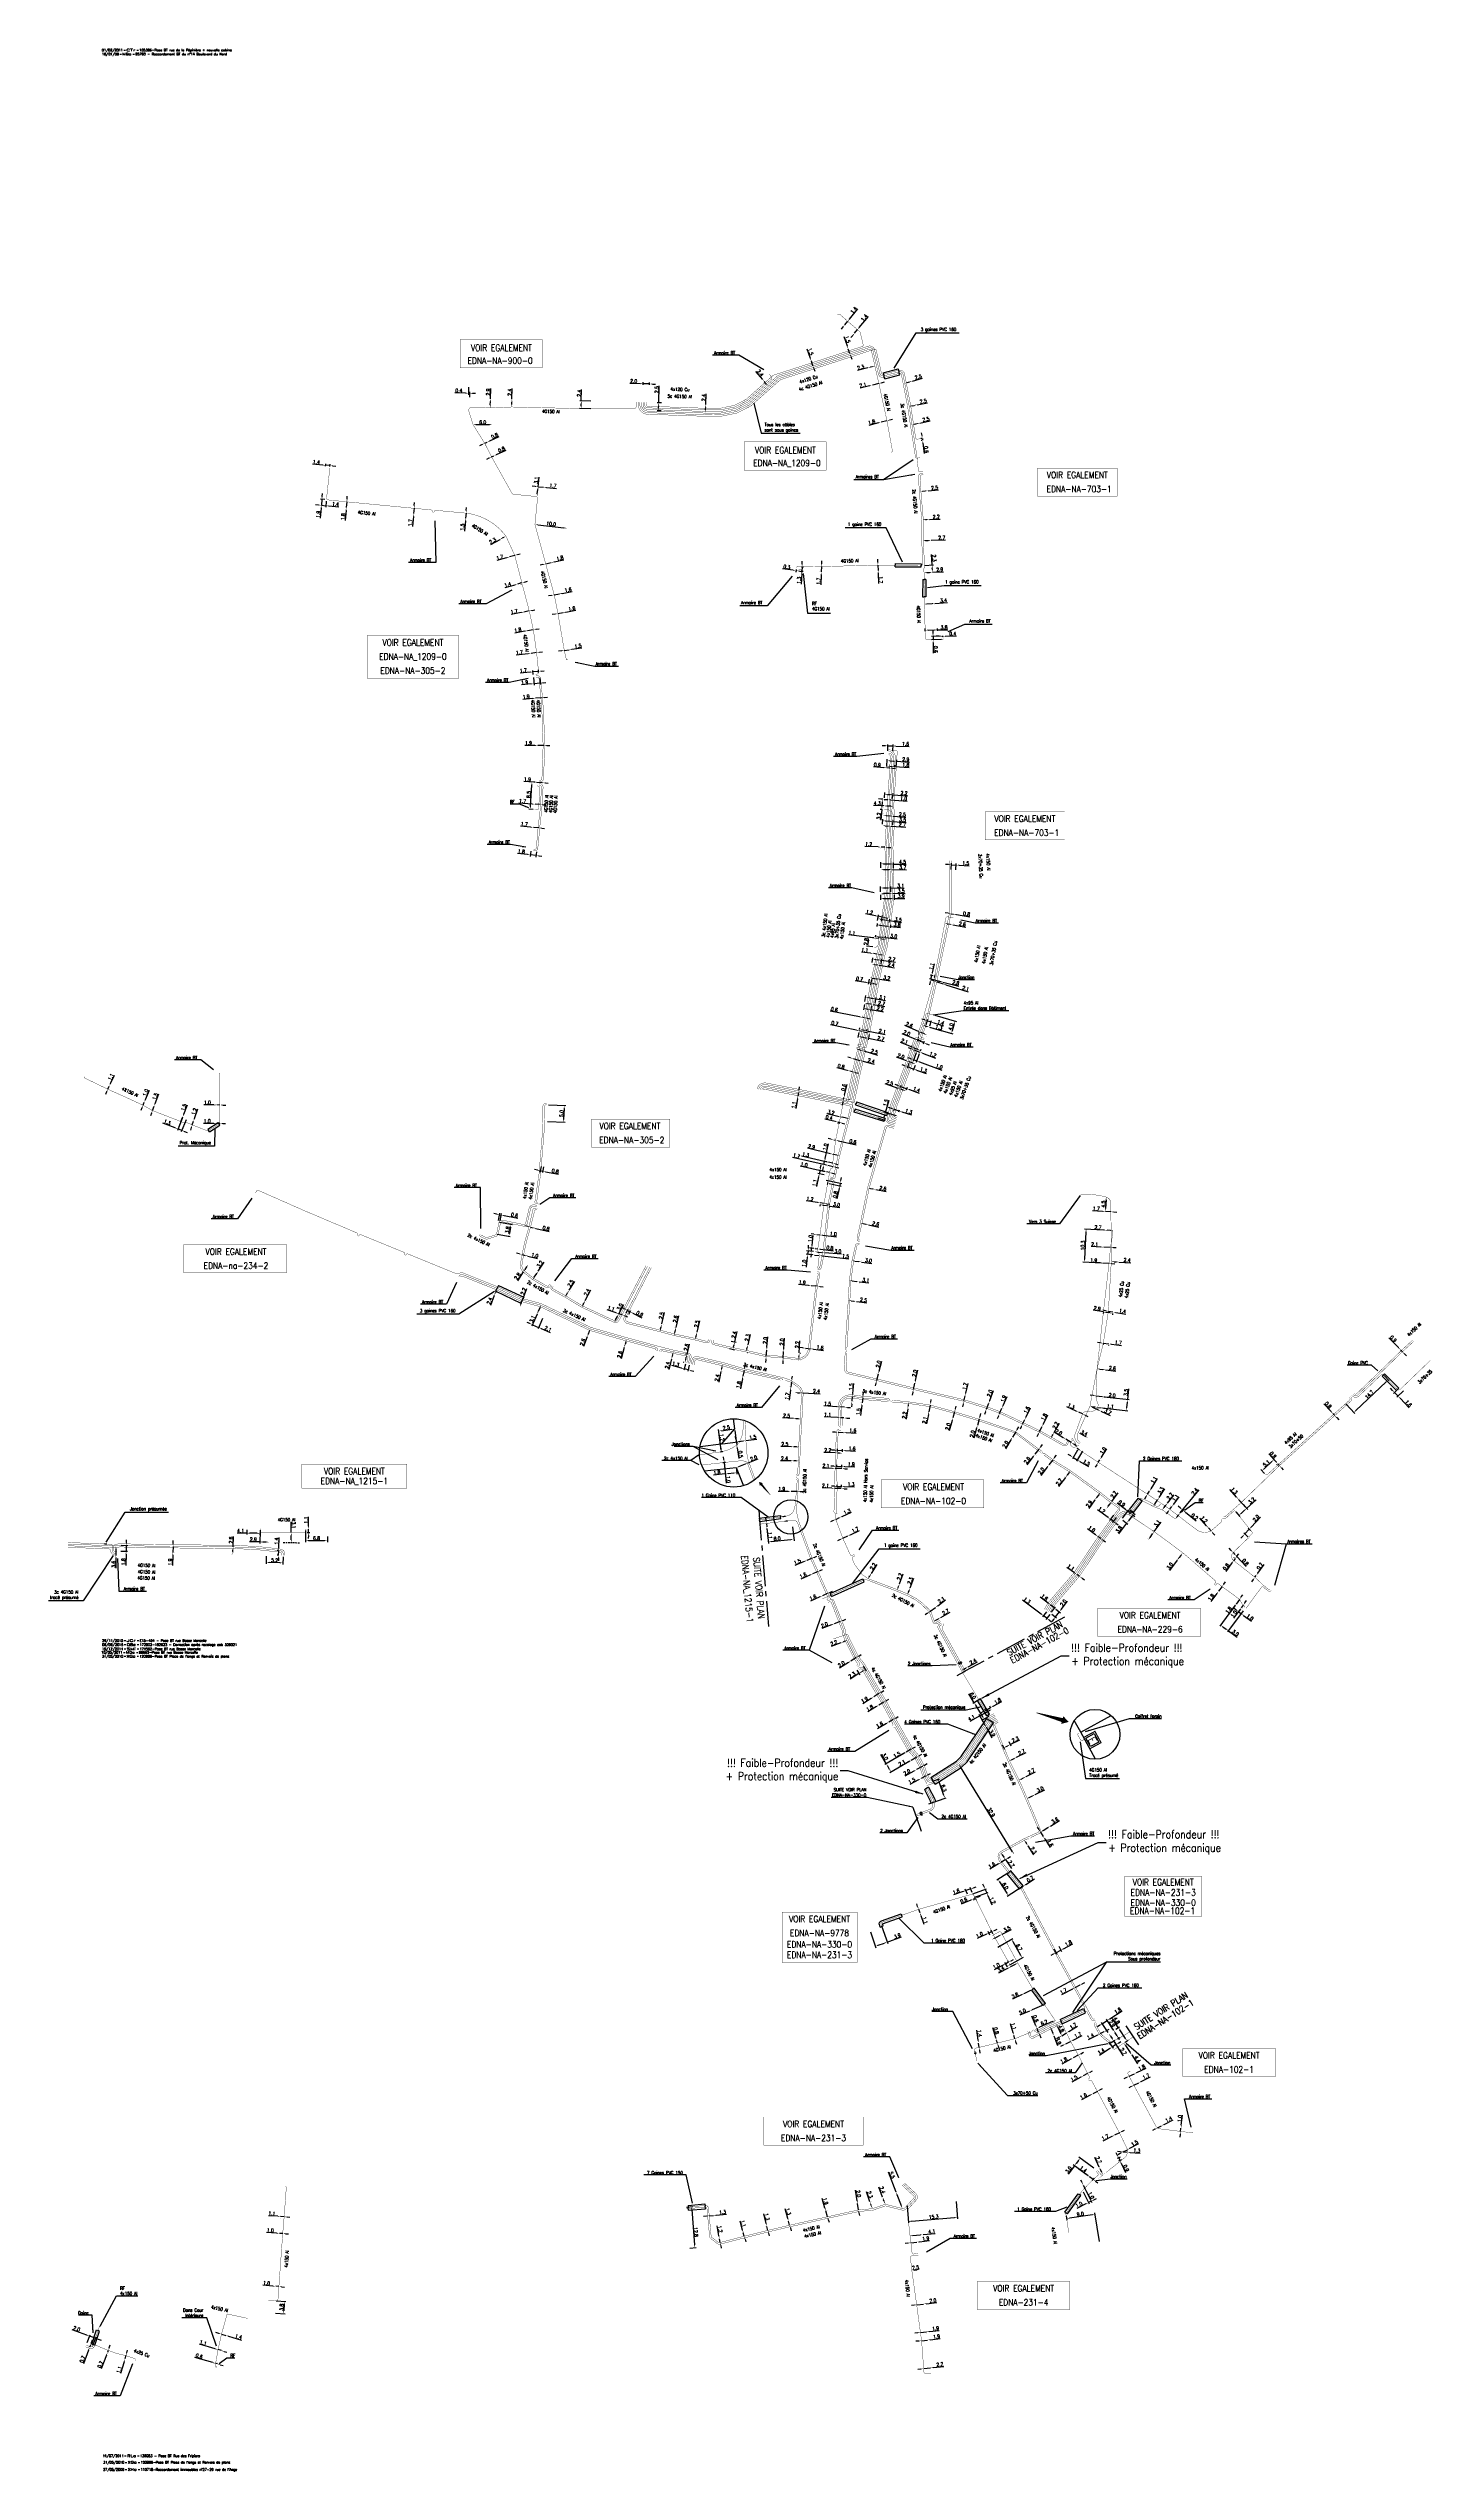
# Model space of a CAD drawing. Header units: millimetres. Extents: x 184994 to 186004, y 128000 to 129009.
# Drawn here: x 184994 to 185424, y 128011 to 128765 of the extents above; entities that cross this region are included whole.
import ezdxf
from ezdxf.enums import TextEntityAlignment as Align

# ---------------------------------------------------------------- set-up
doc = ezdxf.new("R2010")
doc.units = ezdxf.units.MM
doc.header["$PDMODE"] = 34
for name, pattern in [('B_ST_Al', [2000, 1000, 1000]), ('B_ST_CU', [2000, 1000, 1000]), ('CENTER2', [28.575, 19.05, -3.175, 3.175, -3.175]), ('DASHED', [0.75, 0.5, -0.25])]:
    doc.linetypes.add(name, pattern=pattern)
doc.layers.get('0').update_dxf_attribs({"linetype": 'CONTINUOUS'})
doc.layers.get('Defpoints').update_dxf_attribs({"linetype": 'CONTINUOUS'})
for name, color, linetype in [('B_100', 3, 'CONTINUOUS'), ('B_110', 1, 'CONTINUOUS'), ('B_300', 7, 'CONTINUOUS'), ('B_400', 7, 'CONTINUOUS'), ('B_420', 7, 'CONTINUOUS'), ('B_900', 7, 'CONTINUOUS'), ('B_908', 252, 'CONTINUOUS'), ('B_930', 7, 'CONTINUOUS')]:
    doc.layers.add(name, color=color, linetype=linetype)
doc.layers.add('B_910', color=7, linetype='CONTINUOUS', plot=False)
doc.styles.get("Standard").update_dxf_attribs({"font": 'romans.shx', "width": 0.85})
doc.linetypes.add('BT_HS', pattern='A,2,-1,["E",Standard,S=0.85,R=0,X=-0.27,Y=-0.4],-1', length=4)
doc.dimstyles.get("Standard").update_dxf_attribs({"dimtxt": 1.5, "dimasz": 1.2, "dimexe": 0.625, "dimexo": 0.625, "dimgap": 0.25, "dimtad": 1, "dimdec": 1, "dimzin": 0, "dimdsep": 46, "dimtxsty": 'Standard', "dimcen": -0.5, "dimadec": 0, "dimazin": 0, "dimtfac": 1, "dimtdec": 1, "dimtmove": 0, "dimatfit": 3, "dimfxl": 0, "dimtolj": 1, "dimtzin": 0, "dimarcsym": 0})

# ---------------------------------------------------------------- blocks, each defined once
blk = doc.blocks.new('*D206')
at = {"layer": 'B_100', "color": 0, "linetype": 'Continuous', "lineweight": -2, "transparency": 16777216}
for p, q in [((185045.42, 128436.4), (185042.28, 128436.43)), ((185047.32, 128436.39), (185046.32, 128436.4)), ((185048.22, 128436.38), (185049.12, 128436.37))]:
    blk.add_line(p, q, dxfattribs=at)
at = {"layer": 'B_100', "color": 0, "linetype": 'Continuous', "transparency": 16777216}
for points in [[(185045.42, 128436.55), (185045.42, 128436.25), (185046.32, 128436.4)], [(185048.22, 128436.53), (185048.22, 128436.23), (185047.32, 128436.39)]]:
    blk.add_solid(points, dxfattribs=at)
at = {"layer": 'Defpoints', "color": 0, "linetype": 'Continuous', "transparency": 16777216}
for p in [(185046.32, 128436.4), (185046.32, 128436.4), (185047.32, 128436.39)]:
    blk.add_point(p, dxfattribs=at)
at = {"layer": 'B_100', "color": 0, "linetype": 'Continuous', "transparency": 16777216, "insert": (185043.41, 128437.17), "char_height": 1.125, "attachment_point": 5, "rotation": 359.49989}
blk.add_mtext('\\A1;1.0', dxfattribs=at)
blk = doc.blocks.new('*D207')
at = {"layer": 'B_100', "color": 0, "linetype": 'Continuous', "lineweight": -2, "transparency": 16777216}
for p, q in [((185045.37, 128430.63), (185042.23, 128430.63)), ((185047.27, 128430.64), (185046.27, 128430.63)), ((185048.17, 128430.64), (185049.07, 128430.64))]:
    blk.add_line(p, q, dxfattribs=at)
at = {"layer": 'B_100', "color": 0, "linetype": 'Continuous', "transparency": 16777216}
for points in [[(185045.37, 128430.78), (185045.37, 128430.48), (185046.27, 128430.63)], [(185048.17, 128430.79), (185048.17, 128430.49), (185047.27, 128430.64)]]:
    blk.add_solid(points, dxfattribs=at)
at = {"layer": 'Defpoints', "color": 0, "linetype": 'Continuous', "transparency": 16777216}
for p in [(185046.27, 128430.63), (185046.27, 128430.63), (185047.27, 128430.64)]:
    blk.add_point(p, dxfattribs=at)
at = {"layer": 'B_100', "color": 0, "linetype": 'Continuous', "transparency": 16777216, "insert": (185043.35, 128431.38), "char_height": 1.125, "attachment_point": 5, "rotation": 0.07441}
blk.add_mtext('\\A1;1.0', dxfattribs=at)
blk = doc.blocks.new('*D208')
at = {"layer": 'B_100', "color": 0, "linetype": 'Continuous', "lineweight": -2, "transparency": 16777216}
for p, q in [((185038.71, 128430.21), (185039.1, 128431.35)), ((185039.39, 128432.2), (185040.41, 128435.17)), ((185038.41, 128429.36), (185038.12, 128428.51))]:
    blk.add_line(p, q, dxfattribs=at)
at = {"layer": 'B_100', "color": 0, "linetype": 'Continuous', "transparency": 16777216}
for points in [[(185038.27, 128429.41), (185038.56, 128429.31), (185038.71, 128430.21)], [(185039.25, 128432.25), (185039.53, 128432.15), (185039.1, 128431.35)]]:
    blk.add_solid(points, dxfattribs=at)
at = {"layer": 'Defpoints', "color": 0, "linetype": 'Continuous', "transparency": 16777216}
for p in [(185038.71, 128430.21), (185039.1, 128431.35), (185039.1, 128431.35)]:
    blk.add_point(p, dxfattribs=at)
at = {"layer": 'B_100', "color": 0, "linetype": 'Continuous', "transparency": 16777216, "insert": (185039.33, 128434.36), "char_height": 1.125, "attachment_point": 5, "rotation": 71.05739}
blk.add_mtext('\\A1;1.2', dxfattribs=at)
blk = doc.blocks.new('*D209')
at = {"layer": 'B_100', "color": 0, "linetype": 'Continuous', "lineweight": -2, "transparency": 16777216}
for p, q in [((185034.85, 128430.43), (185034.53, 128429.59)), ((185035.18, 128431.27), (185035.72, 128432.67)), ((185036.04, 128433.5), (185037.18, 128436.44))]:
    blk.add_line(p, q, dxfattribs=at)
at = {"layer": 'B_100', "color": 0, "linetype": 'Continuous', "transparency": 16777216}
for points in [[(185034.71, 128430.48), (185034.99, 128430.37), (185035.18, 128431.27)], [(185035.9, 128433.56), (185036.18, 128433.45), (185035.72, 128432.67)]]:
    blk.add_solid(points, dxfattribs=at)
at = {"layer": 'Defpoints', "color": 0, "linetype": 'Continuous', "transparency": 16777216}
for p in [(185035.18, 128431.27), (185035.72, 128432.67), (185035.72, 128432.67)]:
    blk.add_point(p, dxfattribs=at)
at = {"layer": 'B_100', "color": 0, "linetype": 'Continuous', "transparency": 16777216, "insert": (185036.07, 128435.66), "char_height": 1.125, "attachment_point": 5, "rotation": 68.86365}
blk.add_mtext('\\A1;1.5', dxfattribs=at)
blk = doc.blocks.new('*D210')
at = {"layer": 'B_100', "color": 0, "linetype": 'Continuous', "lineweight": -2, "transparency": 16777216}
for p, q in [((185033.42, 128429.26), (185029.59, 128430.75)), ((185035.55, 128432.23), (185034.09, 128428.49)), ((185036.76, 128431.76), (185035.3, 128428.02)), ((185035.47, 128428.46), (185034.26, 128428.93)), ((185036.31, 128428.13), (185037.15, 128427.8))]:
    blk.add_line(p, q, dxfattribs=at)
at = {"layer": 'B_100', "color": 0, "linetype": 'Continuous', "transparency": 16777216}
for points in [[(185033.48, 128429.4), (185033.37, 128429.12), (185034.26, 128428.93)], [(185036.37, 128428.27), (185036.26, 128427.99), (185035.47, 128428.46)]]:
    blk.add_solid(points, dxfattribs=at)
at = {"layer": 'Defpoints', "color": 0, "linetype": 'Continuous', "transparency": 16777216}
for p in [(185035.72, 128432.67), (185036.93, 128432.19), (185034.26, 128428.93)]:
    blk.add_point(p, dxfattribs=at)
at = {"layer": 'B_100', "color": 0, "linetype": 'Continuous', "transparency": 16777216, "insert": (185030.91, 128431.04), "char_height": 1.125, "attachment_point": 5, "rotation": 338.69682}
blk.add_mtext('\\A1;1.3', dxfattribs=at)
blk = doc.blocks.new('*D211')
at = {"layer": 'B_100', "color": 0, "linetype": 'Continuous', "lineweight": -2, "transparency": 16777216}
for p, q in [((185027.17, 128436.91), (185028.27, 128439.85)), ((185026.02, 128433.81), (185025.71, 128432.97)), ((185026.33, 128434.66), (185026.86, 128436.06))]:
    blk.add_line(p, q, dxfattribs=at)
at = {"layer": 'B_100', "color": 0, "linetype": 'Continuous', "transparency": 16777216}
for points in [[(185025.88, 128433.87), (185026.16, 128433.76), (185026.33, 128434.66)], [(185027.03, 128436.96), (185027.31, 128436.85), (185026.86, 128436.06)]]:
    blk.add_solid(points, dxfattribs=at)
at = {"layer": 'Defpoints', "color": 0, "linetype": 'Continuous', "transparency": 16777216}
for p in [(185026.33, 128434.66), (185026.86, 128436.06), (185026.86, 128436.06)]:
    blk.add_point(p, dxfattribs=at)
at = {"layer": 'B_100', "color": 0, "linetype": 'Continuous', "transparency": 16777216, "insert": (185027.17, 128439.06), "char_height": 1.125, "attachment_point": 5, "rotation": 69.57361}
blk.add_mtext('\\A1;1.5', dxfattribs=at)
blk = doc.blocks.new('*D212')
at = {"layer": 'B_100', "color": 0, "linetype": 'Continuous', "lineweight": -2, "transparency": 16777216}
for p, q in [((185024.14, 128438.07), (185025.36, 128440.96)), ((185023.04, 128435.49), (185022.69, 128434.66)), ((185023.4, 128436.32), (185023.79, 128437.24))]:
    blk.add_line(p, q, dxfattribs=at)
at = {"layer": 'B_100', "color": 0, "linetype": 'Continuous', "transparency": 16777216}
for points in [[(185024, 128438.13), (185024.27, 128438.01), (185023.79, 128437.24)], [(185022.91, 128435.55), (185023.18, 128435.43), (185023.4, 128436.32)]]:
    blk.add_solid(points, dxfattribs=at)
at = {"layer": 'Defpoints', "color": 0, "linetype": 'Continuous', "transparency": 16777216}
for p in [(185023.4, 128436.32), (185023.79, 128437.24), (185023.79, 128437.24)]:
    blk.add_point(p, dxfattribs=at)
at = {"layer": 'B_100', "color": 0, "linetype": 'Continuous', "transparency": 16777216, "insert": (185024.23, 128440.22), "char_height": 1.125, "attachment_point": 5, "rotation": 67.0549}
blk.add_mtext('\\A1;1.0', dxfattribs=at)
blk = doc.blocks.new('*D213')
at = {"layer": 'B_100', "color": 0, "linetype": 'Continuous', "lineweight": -2, "transparency": 16777216}
for p, q in [((185013.28, 128443.11), (185014.51, 128445.71)), ((185012.05, 128440.49), (185011.67, 128439.67)), ((185012.43, 128441.3), (185012.9, 128442.3))]:
    blk.add_line(p, q, dxfattribs=at)
at = {"layer": 'B_100', "color": 0, "linetype": 'Continuous', "transparency": 16777216}
for points in [[(185011.91, 128440.55), (185012.19, 128440.42), (185012.43, 128441.3)], [(185013.15, 128443.17), (185013.42, 128443.05), (185012.9, 128442.3)]]:
    blk.add_solid(points, dxfattribs=at)
at = {"layer": 'Defpoints', "color": 0, "linetype": 'Continuous', "transparency": 16777216}
for p in [(185012.43, 128441.3), (185012.9, 128442.3), (185012.9, 128442.3)]:
    blk.add_point(p, dxfattribs=at)
at = {"layer": 'B_100', "color": 0, "linetype": 'Continuous', "transparency": 16777216, "insert": (185013.41, 128445.13), "char_height": 1.125, "attachment_point": 5, "rotation": 64.79967}
blk.add_mtext('\\A1;1.1', dxfattribs=at)
blk = doc.blocks.new('*D223')
at = {"layer": 'B_100', "color": 0, "linetype": 'Continuous', "lineweight": -2, "transparency": 16777216}
for p, q in [((185227.5, 128359.2), (185227.7, 128362.94)), ((185227.43, 128357.9), (185227.45, 128358.3)), ((185227.77, 128356.98), (185227.85, 128356.97)), ((185227.89, 128359.18), (185227.97, 128359.17))]:
    blk.add_line(p, q, dxfattribs=at)
at = {"layer": 'B_100', "color": 0, "linetype": 'Continuous', "transparency": 16777216}
for points in [[(185227.28, 128357.91), (185227.58, 128357.89), (185227.38, 128357)], [(185227.3, 128358.31), (185227.6, 128358.29), (185227.5, 128359.2)]]:
    blk.add_solid(points, dxfattribs=at)
at = {"layer": 'Defpoints', "color": 0, "linetype": 'Continuous', "transparency": 16777216}
for p in [(185227.3, 128357), (185227.42, 128359.2), (185227.5, 128359.2)]:
    blk.add_point(p, dxfattribs=at)
at = {"layer": 'B_100', "color": 0, "linetype": 'Continuous', "transparency": 16777216, "insert": (185226.89, 128361.79), "char_height": 1.125, "attachment_point": 5, "rotation": 86.90591}
blk.add_mtext('\\A1;2.2', dxfattribs=at)
blk = doc.blocks.new('*D224')
at = {"layer": 'B_100', "color": 0, "linetype": 'Continuous', "lineweight": -2, "transparency": 16777216}
for p, q in [((185222.72, 128360.51), (185222.96, 128363.78)), ((185222.44, 128356.72), (185222.37, 128355.82)), ((185222.51, 128357.62), (185222.66, 128359.61))]:
    blk.add_line(p, q, dxfattribs=at)
at = {"layer": 'B_100', "color": 0, "linetype": 'Continuous', "transparency": 16777216}
for points in [[(185222.29, 128356.73), (185222.59, 128356.71), (185222.51, 128357.62)], [(185222.57, 128360.52), (185222.87, 128360.5), (185222.66, 128359.61)]]:
    blk.add_solid(points, dxfattribs=at)
at = {"layer": 'Defpoints', "color": 0, "linetype": 'Continuous', "transparency": 16777216}
for p in [(185222.51, 128357.62), (185222.66, 128359.61), (185222.66, 128359.61)]:
    blk.add_point(p, dxfattribs=at)
at = {"layer": 'B_100', "color": 0, "linetype": 'Continuous', "transparency": 16777216, "insert": (185222.13, 128362.65), "char_height": 1.125, "attachment_point": 5, "rotation": 85.7581}
blk.add_mtext('\\A1;2.0', dxfattribs=at)
blk = doc.blocks.new('*D225')
at = {"layer": 'B_100', "color": 0, "linetype": 'Continuous', "lineweight": -2, "transparency": 16777216}
for p, q in [((185228.54, 128360.82), (185227.64, 128360.93)), ((185229.38, 128360.27), (185229.37, 128360.24)), ((185229.43, 128360.71), (185231.02, 128360.51)), ((185230.96, 128360.08), (185230.96, 128360.04)), ((185231.91, 128360.4), (185235.03, 128360.01))]:
    blk.add_line(p, q, dxfattribs=at)
at = {"layer": 'B_100', "color": 0, "linetype": 'Continuous', "transparency": 16777216}
for points in [[(185228.56, 128360.97), (185228.52, 128360.67), (185229.43, 128360.71)], [(185231.93, 128360.55), (185231.89, 128360.25), (185231.02, 128360.51)]]:
    blk.add_solid(points, dxfattribs=at)
at = {"layer": 'Defpoints', "color": 0, "linetype": 'Continuous', "transparency": 16777216}
for p in [(185229.43, 128360.74), (185229.43, 128360.71), (185231.02, 128360.54)]:
    blk.add_point(p, dxfattribs=at)
at = {"layer": 'B_100', "color": 0, "linetype": 'Continuous', "transparency": 16777216, "insert": (185234.01, 128360.89), "char_height": 1.125, "attachment_point": 5, "rotation": 352.925}
blk.add_mtext('\\A1;1.6', dxfattribs=at)
blk = doc.blocks.new('*D226')
at = {"layer": 'B_100', "color": 0, "linetype": 'Continuous', "lineweight": -2, "transparency": 16777216}
for p, q in [((185230.37, 128380.21), (185227.29, 128380.48)), ((185233.16, 128379.95), (185231.27, 128380.12)), ((185234.05, 128379.87), (185234.95, 128379.79))]:
    blk.add_line(p, q, dxfattribs=at)
at = {"layer": 'B_100', "color": 0, "linetype": 'Continuous', "transparency": 16777216}
for points in [[(185230.38, 128380.36), (185230.36, 128380.06), (185231.27, 128380.12)], [(185234.07, 128380.02), (185234.04, 128379.72), (185233.16, 128379.95)]]:
    blk.add_solid(points, dxfattribs=at)
at = {"layer": 'Defpoints', "color": 0, "linetype": 'Continuous', "transparency": 16777216}
for p in [(185231.27, 128380.12), (185231.27, 128380.12), (185233.16, 128379.95)]:
    blk.add_point(p, dxfattribs=at)
at = {"layer": 'B_100', "color": 0, "linetype": 'Continuous', "transparency": 16777216, "insert": (185228.45, 128381.13), "char_height": 1.125, "attachment_point": 5, "rotation": 354.854}
blk.add_mtext('\\A1;1.9', dxfattribs=at)
blk = doc.blocks.new('*D227')
at = {"layer": 'B_110', "color": 0, "linetype": 'Continuous', "lineweight": -2, "transparency": 16777216}
for p, q in [((185233.27, 128390.61), (185234.46, 128390.52)), ((185235.36, 128390.45), (185240.65, 128390.03))]:
    blk.add_line(p, q, dxfattribs=at)
at = {"layer": 'B_110', "color": 0, "linetype": 'Continuous', "transparency": 16777216}
for points in [[(185233.28, 128390.76), (185233.26, 128390.46), (185232.37, 128390.69)], [(185234.48, 128390.67), (185234.45, 128390.37), (185235.36, 128390.45)]]:
    blk.add_solid(points, dxfattribs=at)
at = {"layer": 'Defpoints', "color": 0, "linetype": 'Continuous', "transparency": 16777216}
for p in [(185232.37, 128390.69), (185232.37, 128390.69), (185235.36, 128390.45)]:
    blk.add_point(p, dxfattribs=at)
at = {"layer": 'B_110', "color": 0, "linetype": 'Continuous', "transparency": 16777216, "insert": (185239.53, 128390.87), "char_height": 1.125, "attachment_point": 5, "rotation": 355.45463}
blk.add_mtext('\\A1;3.0', dxfattribs=at)
blk = doc.blocks.new('*D228')
at = {"layer": 'B_110', "color": 0, "linetype": 'Continuous', "lineweight": -2, "transparency": 16777216}
for p, q in [((185233.98, 128405.45), (185233.91, 128404.91)), ((185234.86, 128405.25), (185236.05, 128405.07)), ((185236.95, 128405.02), (185236.87, 128404.48)), ((185236.94, 128404.94), (185240.19, 128404.47))]:
    blk.add_line(p, q, dxfattribs=at)
at = {"layer": 'B_110', "color": 0, "linetype": 'Continuous', "transparency": 16777216}
for points in [[(185234.89, 128405.4), (185234.84, 128405.1), (185233.97, 128405.38)], [(185236.07, 128405.22), (185236.03, 128404.93), (185236.94, 128404.94)]]:
    blk.add_solid(points, dxfattribs=at)
at = {"layer": 'Defpoints', "color": 0, "linetype": 'Continuous', "transparency": 16777216}
for p in [(185233.97, 128405.38), (185234.05, 128405.91), (185237.02, 128405.48)]:
    blk.add_point(p, dxfattribs=at)
at = {"layer": 'B_110', "color": 0, "linetype": 'Continuous', "transparency": 16777216, "insert": (185239.12, 128405.39), "char_height": 1.125, "attachment_point": 5, "rotation": 351.70123}
blk.add_mtext('\\A1;3.0', dxfattribs=at)
blk = doc.blocks.new('*D229')
at = {"layer": 'B_100', "color": 0, "linetype": 'Continuous', "lineweight": -2, "transparency": 16777216}
for p, q in [((185237.28, 128421.22), (185230.05, 128422.92)), ((185239.22, 128420.76), (185238.15, 128421.02))]:
    blk.add_line(p, q, dxfattribs=at)
at = {"layer": 'B_100', "color": 0, "linetype": 'Continuous', "transparency": 16777216}
for points in [[(185238.19, 128421.16), (185238.12, 128420.87), (185237.28, 128421.22)], [(185239.26, 128420.91), (185239.19, 128420.62), (185240.1, 128420.56)]]:
    blk.add_solid(points, dxfattribs=at)
at = {"layer": 'Defpoints', "color": 0, "linetype": 'Continuous', "transparency": 16777216}
for p in [(185237.28, 128421.22), (185237.28, 128421.22), (185240.1, 128420.56)]:
    blk.add_point(p, dxfattribs=at)
at = {"layer": 'B_100', "color": 0, "linetype": 'Continuous', "transparency": 16777216, "insert": (185231.36, 128423.39), "char_height": 1.125, "attachment_point": 5, "rotation": 346.73904}
blk.add_mtext('\\A1;2.9', dxfattribs=at)
blk = doc.blocks.new('*D230')
at = {"layer": 'B_110', "color": 0, "linetype": 'Continuous', "lineweight": -2, "transparency": 16777216}
for p, q in [((185239.96, 128432.76), (185236.08, 128433.63)), ((185242.21, 128432.26), (185240.84, 128432.57))]:
    blk.add_line(p, q, dxfattribs=at)
at = {"layer": 'B_110', "color": 0, "linetype": 'Continuous', "transparency": 16777216}
for points in [[(185240.87, 128432.71), (185240.81, 128432.42), (185239.96, 128432.76)], [(185242.24, 128432.41), (185242.17, 128432.11), (185243.09, 128432.06)]]:
    blk.add_solid(points, dxfattribs=at)
at = {"layer": 'Defpoints', "color": 0, "linetype": 'Continuous', "transparency": 16777216}
for p in [(185239.96, 128432.76), (185239.96, 128432.76), (185243.09, 128432.06)]:
    blk.add_point(p, dxfattribs=at)
at = {"layer": 'B_110', "color": 0, "linetype": 'Continuous', "transparency": 16777216, "insert": (185237.41, 128434.1), "char_height": 1.125, "attachment_point": 5, "rotation": 347.41399}
blk.add_mtext('\\A1;3.2', dxfattribs=at)
blk = doc.blocks.new('*D231')
at = {"layer": 'B_100', "color": 0, "linetype": 'Continuous', "lineweight": -2, "transparency": 16777216}
for p, q in [((185226.97, 128438.29), (185226.46, 128435.28)), ((185226.66, 128439.26), (185226.66, 128439.26)), ((185226.84, 128440.35), (185226.84, 128440.35)), ((185227.3, 128440.27), (185227.12, 128439.18)), ((185227.45, 128441.16), (185227.6, 128442.04))]:
    blk.add_line(p, q, dxfattribs=at)
at = {"layer": 'B_100', "color": 0, "linetype": 'Continuous', "transparency": 16777216}
for points in [[(185226.82, 128438.32), (185227.12, 128438.27), (185227.12, 128439.18)], [(185227.3, 128441.18), (185227.6, 128441.13), (185227.3, 128440.27)]]:
    blk.add_solid(points, dxfattribs=at)
at = {"layer": 'Defpoints', "color": 0, "linetype": 'Continuous', "transparency": 16777216}
for p in [(185227.12, 128439.18), (185227.12, 128439.18), (185227.3, 128440.27)]:
    blk.add_point(p, dxfattribs=at)
at = {"layer": 'B_100', "color": 0, "linetype": 'Continuous', "transparency": 16777216, "insert": (185225.89, 128436.38), "char_height": 1.125, "attachment_point": 5, "rotation": 80.41957}
blk.add_mtext('\\A1;1.1', dxfattribs=at)
blk = doc.blocks.new('*D232')
at = {"layer": 'B_100', "color": 0, "linetype": 'Continuous', "lineweight": -2, "transparency": 16777216}
for p, q in [((185243.72, 128375.45), (185244.41, 128375.36)), ((185245.3, 128375.24), (185248.55, 128374.8))]:
    blk.add_line(p, q, dxfattribs=at)
at = {"layer": 'B_100', "color": 0, "linetype": 'Continuous', "transparency": 16777216}
for points in [[(185243.74, 128375.6), (185243.7, 128375.3), (185242.83, 128375.57)], [(185244.43, 128375.51), (185244.39, 128375.21), (185245.3, 128375.24)]]:
    blk.add_solid(points, dxfattribs=at)
at = {"layer": 'Defpoints', "color": 0, "linetype": 'Continuous', "transparency": 16777216}
for p in [(185242.83, 128375.57), (185245.3, 128375.24), (185245.3, 128375.24)]:
    blk.add_point(p, dxfattribs=at)
at = {"layer": 'B_100', "color": 0, "linetype": 'Continuous', "transparency": 16777216, "insert": (185247.48, 128375.7), "char_height": 1.125, "attachment_point": 5, "rotation": 352.2898}
blk.add_mtext('\\A1;2.5', dxfattribs=at)
blk = doc.blocks.new('*D233')
at = {"layer": 'B_100', "color": 0, "linetype": 'Continuous', "lineweight": -2, "transparency": 16777216}
for p, q in [((185243.06, 128381.31), (185243.06, 128381.3)), ((185244.01, 128381.65), (185245.3, 128381.49)), ((185246.13, 128380.91), (185246.13, 128380.91)), ((185246.19, 128381.38), (185249.17, 128380.99))]:
    blk.add_line(p, q, dxfattribs=at)
at = {"layer": 'B_100', "color": 0, "linetype": 'Continuous', "transparency": 16777216}
for points in [[(185244.03, 128381.8), (185243.99, 128381.51), (185243.12, 128381.77)], [(185245.32, 128381.64), (185245.28, 128381.34), (185246.19, 128381.38)]]:
    blk.add_solid(points, dxfattribs=at)
at = {"layer": 'Defpoints', "color": 0, "linetype": 'Continuous', "transparency": 16777216}
for p in [(185243.12, 128381.77), (185246.19, 128381.38), (185246.19, 128381.38)]:
    blk.add_point(p, dxfattribs=at)
at = {"layer": 'B_100', "color": 0, "linetype": 'Continuous', "transparency": 16777216, "insert": (185248.22, 128381.87), "char_height": 1.125, "attachment_point": 5, "rotation": 352.70854}
blk.add_mtext('\\A1;3.1', dxfattribs=at)
blk = doc.blocks.new('*D234')
at = {"layer": 'B_100', "color": 0, "linetype": 'Continuous', "lineweight": -2, "transparency": 16777216}
for p, q in [((185243.99, 128388.39), (185243.99, 128388.39)), ((185244.82, 128387.8), (185246.01, 128387.64)), ((185246.9, 128387.52), (185250.15, 128387.09)), ((185246.96, 128387.99), (185246.96, 128387.99))]:
    blk.add_line(p, q, dxfattribs=at)
at = {"layer": 'B_100', "color": 0, "linetype": 'Continuous', "transparency": 16777216}
for points in [[(185244.84, 128387.95), (185244.8, 128387.65), (185243.93, 128387.92)], [(185246.03, 128387.79), (185245.99, 128387.49), (185246.9, 128387.52)]]:
    blk.add_solid(points, dxfattribs=at)
at = {"layer": 'Defpoints', "color": 0, "linetype": 'Continuous', "transparency": 16777216}
for p in [(185243.93, 128387.92), (185246.9, 128387.52), (185246.9, 128387.52)]:
    blk.add_point(p, dxfattribs=at)
at = {"layer": 'B_100', "color": 0, "linetype": 'Continuous', "transparency": 16777216, "insert": (185249.07, 128387.99), "char_height": 1.125, "attachment_point": 5, "rotation": 352.37949}
blk.add_mtext('\\A1;3.0', dxfattribs=at)
blk = doc.blocks.new('*D235')
at = {"layer": 'B_100', "color": 0, "linetype": 'Continuous', "lineweight": -2, "transparency": 16777216}
for p, q in [((185247.43, 128399.5), (185248.21, 128399.32)), ((185249.09, 128399.13), (185252.29, 128398.41))]:
    blk.add_line(p, q, dxfattribs=at)
at = {"layer": 'B_100', "color": 0, "linetype": 'Continuous', "transparency": 16777216}
for points in [[(185247.46, 128399.64), (185247.4, 128399.35), (185246.55, 128399.69)], [(185248.24, 128399.47), (185248.18, 128399.18), (185249.09, 128399.13)]]:
    blk.add_solid(points, dxfattribs=at)
at = {"layer": 'Defpoints', "color": 0, "linetype": 'Continuous', "transparency": 16777216}
for p in [(185246.55, 128399.69), (185249.09, 128399.13), (185249.09, 128399.13)]:
    blk.add_point(p, dxfattribs=at)
at = {"layer": 'B_100', "color": 0, "linetype": 'Continuous', "transparency": 16777216, "insert": (185251.29, 128399.4), "char_height": 1.125, "attachment_point": 5, "rotation": 347.46641}
blk.add_mtext('\\A1;2.6', dxfattribs=at)
blk = doc.blocks.new('*D236')
at = {"layer": 'B_100', "color": 0, "linetype": 'Continuous', "lineweight": -2, "transparency": 16777216}
for p, q in [((185249.66, 128410.41), (185250.45, 128410.26)), ((185251.33, 128410.09), (185254.55, 128409.48))]:
    blk.add_line(p, q, dxfattribs=at)
at = {"layer": 'B_100', "color": 0, "linetype": 'Continuous', "transparency": 16777216}
for points in [[(185249.69, 128410.56), (185249.63, 128410.26), (185248.78, 128410.58)], [(185250.47, 128410.41), (185250.42, 128410.11), (185251.33, 128410.09)]]:
    blk.add_solid(points, dxfattribs=at)
at = {"layer": 'Defpoints', "color": 0, "linetype": 'Continuous', "transparency": 16777216}
for p in [(185248.78, 128410.58), (185251.33, 128410.09), (185251.33, 128410.09)]:
    blk.add_point(p, dxfattribs=at)
at = {"layer": 'B_100', "color": 0, "linetype": 'Continuous', "transparency": 16777216, "insert": (185253.52, 128410.44), "char_height": 1.125, "attachment_point": 5, "rotation": 349.28263}
blk.add_mtext('\\A1;2.6', dxfattribs=at)
blk = doc.blocks.new('*D237')
at = {"layer": 'B_100', "color": 0, "linetype": 'Continuous', "lineweight": -2, "transparency": 16777216}
for p, q in [((185258.29, 128441.57), (185254.29, 128442.96)), ((185259.88, 128441.02), (185259.14, 128441.27))]:
    blk.add_line(p, q, dxfattribs=at)
at = {"layer": 'B_100', "color": 0, "linetype": 'Continuous', "transparency": 16777216}
for points in [[(185259.19, 128441.42), (185259.09, 128441.13), (185258.29, 128441.57)], [(185259.92, 128441.16), (185259.83, 128440.87), (185260.73, 128440.72)]]:
    blk.add_solid(points, dxfattribs=at)
at = {"layer": 'Defpoints', "color": 0, "linetype": 'Continuous', "transparency": 16777216}
for p in [(185258.29, 128441.57), (185260.73, 128440.72), (185260.73, 128440.72)]:
    blk.add_point(p, dxfattribs=at)
at = {"layer": 'B_100', "color": 0, "linetype": 'Continuous', "transparency": 16777216, "insert": (185255.66, 128443.28), "char_height": 1.125, "attachment_point": 5, "rotation": 340.8159}
blk.add_mtext('\\A1;2.5', dxfattribs=at)
blk = doc.blocks.new('*D238')
at = {"layer": 'B_110', "color": 0, "linetype": 'Continuous', "lineweight": -2, "transparency": 16777216}
for p, q in [((185260.86, 128450.14), (185257.77, 128451.25)), ((185262.87, 128449.42), (185261.71, 128449.84))]:
    blk.add_line(p, q, dxfattribs=at)
at = {"layer": 'B_110', "color": 0, "linetype": 'Continuous', "transparency": 16777216}
for points in [[(185261.76, 128449.98), (185261.65, 128449.7), (185260.86, 128450.14)], [(185262.92, 128449.56), (185262.82, 128449.28), (185263.72, 128449.11)]]:
    blk.add_solid(points, dxfattribs=at)
at = {"layer": 'Defpoints', "color": 0, "linetype": 'Continuous', "transparency": 16777216}
for p in [(185260.86, 128450.14), (185263.72, 128449.11), (185263.72, 128449.11)]:
    blk.add_point(p, dxfattribs=at)
at = {"layer": 'B_110', "color": 0, "linetype": 'Continuous', "transparency": 16777216, "insert": (185259.15, 128451.56), "char_height": 1.125, "attachment_point": 5, "rotation": 340.1775}
blk.add_mtext('\\A1;2.0', dxfattribs=at)
blk = doc.blocks.new('*D239')
at = {"layer": 'B_110', "color": 0, "linetype": 'Continuous', "lineweight": -2, "transparency": 16777216}
for p, q in [((185246.1, 128459), (185245.76, 128457.37)), ((185246.74, 128457.65), (185248.19, 128457.34)), ((185249.32, 128458.31), (185248.98, 128456.69)), ((185249.07, 128457.15), (185253.93, 128456.12))]:
    blk.add_line(p, q, dxfattribs=at)
at = {"layer": 'B_110', "color": 0, "linetype": 'Continuous', "transparency": 16777216}
for points in [[(185246.77, 128457.79), (185246.7, 128457.5), (185245.85, 128457.83)], [(185248.23, 128457.48), (185248.16, 128457.19), (185249.07, 128457.15)]]:
    blk.add_solid(points, dxfattribs=at)
at = {"layer": 'Defpoints', "color": 0, "linetype": 'Continuous', "transparency": 16777216}
for p in [(185245.85, 128457.83), (185246.2, 128459.45), (185249.42, 128458.77)]:
    blk.add_point(p, dxfattribs=at)
at = {"layer": 'B_110', "color": 0, "linetype": 'Continuous', "transparency": 16777216, "insert": (185252.93, 128457.1), "char_height": 1.125, "attachment_point": 5, "rotation": 348.05531}
blk.add_mtext('\\A1;2.7', dxfattribs=at)
blk = doc.blocks.new('*D240')
at = {"layer": 'B_110', "color": 0, "linetype": 'Continuous', "lineweight": -2, "transparency": 16777216}
for p, q in [((185247.94, 128468.61), (185248.25, 128470.43)), ((185249.06, 128469.82), (185250.48, 128469.58)), ((185251.13, 128468.06), (185251.44, 128469.89)), ((185251.36, 128469.42), (185254.32, 128468.92))]:
    blk.add_line(p, q, dxfattribs=at)
at = {"layer": 'B_110', "color": 0, "linetype": 'Continuous', "transparency": 16777216}
for points in [[(185249.09, 128469.97), (185249.04, 128469.67), (185248.18, 128469.97)], [(185250.5, 128469.72), (185250.45, 128469.43), (185251.36, 128469.42)]]:
    blk.add_solid(points, dxfattribs=at)
at = {"layer": 'Defpoints', "color": 0, "linetype": 'Continuous', "transparency": 16777216}
for p in [(185247.86, 128468.14), (185248.18, 128469.97), (185251.05, 128467.6)]:
    blk.add_point(p, dxfattribs=at)
at = {"layer": 'B_110', "color": 0, "linetype": 'Continuous', "transparency": 16777216, "insert": (185253.41, 128469.83), "char_height": 1.125, "attachment_point": 5, "rotation": 350.27872}
blk.add_mtext('\\A1;3.1', dxfattribs=at)
blk = doc.blocks.new('*D241')
at = {"layer": 'B_110', "color": 0, "linetype": 'Continuous', "lineweight": -2, "transparency": 16777216}
for p, q in [((185249.27, 128475.6), (185249.27, 128475.6)), ((185250.23, 128475.92), (185251.65, 128475.69)), ((185252.54, 128475.55), (185255.77, 128475.03)), ((185252.46, 128475.09), (185252.46, 128475.09))]:
    blk.add_line(p, q, dxfattribs=at)
at = {"layer": 'B_110', "color": 0, "linetype": 'Continuous', "transparency": 16777216}
for points in [[(185250.26, 128476.07), (185250.21, 128475.77), (185249.34, 128476.06)], [(185251.67, 128475.84), (185251.62, 128475.54), (185252.54, 128475.55)]]:
    blk.add_solid(points, dxfattribs=at)
at = {"layer": 'Defpoints', "color": 0, "linetype": 'Continuous', "transparency": 16777216}
for p in [(185249.34, 128476.06), (185249.34, 128476.06), (185252.54, 128475.55)]:
    blk.add_point(p, dxfattribs=at)
at = {"layer": 'B_110', "color": 0, "linetype": 'Continuous', "transparency": 16777216, "insert": (185254.72, 128475.96), "char_height": 1.125, "attachment_point": 5, "rotation": 350.89795}
blk.add_mtext('\\A1;3.2', dxfattribs=at)
blk = doc.blocks.new('*D242')
at = {"layer": 'B_110', "color": 0, "linetype": 'Continuous', "lineweight": -2, "transparency": 16777216}
for p, q in [((185251.72, 128492.93), (185251.62, 128491.99)), ((185252.57, 128492.35), (185254.91, 128492.09)), ((185255.86, 128492.46), (185255.76, 128491.52)), ((185255.81, 128491.98), (185259.07, 128491.62))]:
    blk.add_line(p, q, dxfattribs=at)
at = {"layer": 'B_110', "color": 0, "linetype": 'Continuous', "transparency": 16777216}
for points in [[(185252.58, 128492.5), (185252.55, 128492.2), (185251.67, 128492.45)], [(185254.93, 128492.23), (185254.9, 128491.94), (185255.81, 128491.98)]]:
    blk.add_solid(points, dxfattribs=at)
at = {"layer": 'Defpoints', "color": 0, "linetype": 'Continuous', "transparency": 16777216}
for p in [(185251.67, 128492.45), (185251.78, 128493.39), (185255.91, 128492.93)]:
    blk.add_point(p, dxfattribs=at)
at = {"layer": 'B_110', "color": 0, "linetype": 'Continuous', "transparency": 16777216, "insert": (185257.97, 128492.5), "char_height": 1.125, "attachment_point": 5, "rotation": 353.5616}
blk.add_mtext('\\A1;3.8', dxfattribs=at)
blk = doc.blocks.new('*D243')
at = {"layer": 'B_110', "color": 0, "linetype": 'Continuous', "lineweight": -2, "transparency": 16777216}
for p, q in [((185253.84, 128529.5), (185250.57, 128529.62)), ((185253.82, 128529.03), (185253.82, 128529.03)), ((185256.01, 128529.41), (185254.74, 128529.46)), ((185256.89, 128528.91), (185256.89, 128528.91))]:
    blk.add_line(p, q, dxfattribs=at)
at = {"layer": 'B_110', "color": 0, "linetype": 'Continuous', "transparency": 16777216}
for points in [[(185254.75, 128529.61), (185254.73, 128529.31), (185253.84, 128529.5)], [(185256.02, 128529.56), (185256.01, 128529.26), (185256.91, 128529.38)]]:
    blk.add_solid(points, dxfattribs=at)
at = {"layer": 'Defpoints', "color": 0, "linetype": 'Continuous', "transparency": 16777216}
for p in [(185253.84, 128529.5), (185253.84, 128529.5), (185256.91, 128529.38)]:
    blk.add_point(p, dxfattribs=at)
at = {"layer": 'B_110', "color": 0, "linetype": 'Continuous', "transparency": 16777216, "insert": (185251.78, 128530.33), "char_height": 1.125, "attachment_point": 5, "rotation": 357.75813}
blk.add_mtext('\\A1;4.3', dxfattribs=at)
blk = doc.blocks.new('*D244')
at = {"layer": 'B_100', "color": 0, "linetype": 'Continuous', "lineweight": -2, "transparency": 16777216}
for p, q in [((185217.46, 128360.96), (185217.74, 128364.23)), ((185217.14, 128357.17), (185217.06, 128356.28)), ((185217.21, 128358.07), (185217.39, 128360.06))]:
    blk.add_line(p, q, dxfattribs=at)
at = {"layer": 'B_100', "color": 0, "linetype": 'Continuous', "transparency": 16777216}
for points in [[(185216.99, 128357.19), (185217.29, 128357.16), (185217.21, 128358.07)], [(185217.31, 128360.97), (185217.61, 128360.95), (185217.39, 128360.06)]]:
    blk.add_solid(points, dxfattribs=at)
at = {"layer": 'Defpoints', "color": 0, "linetype": 'Continuous', "transparency": 16777216}
for p in [(185217.21, 128358.07), (185217.39, 128360.06), (185217.39, 128360.06)]:
    blk.add_point(p, dxfattribs=at)
at = {"layer": 'B_100', "color": 0, "linetype": 'Continuous', "transparency": 16777216, "insert": (185216.89, 128363.11), "char_height": 1.125, "attachment_point": 5, "rotation": 85.08538}
blk.add_mtext('\\A1;2.0', dxfattribs=at)
blk = doc.blocks.new('*D245')
at = {"layer": 'B_100', "color": 0, "linetype": 'Continuous', "lineweight": -2, "transparency": 16777216}
for p, q in [((185211.59, 128361.73), (185212.38, 128364.91)), ((185211.25, 128360.37), (185211.37, 128360.86)), ((185211.47, 128359.39), (185211.49, 128359.39)), ((185212.03, 128361.62), (185212.04, 128361.62))]:
    blk.add_line(p, q, dxfattribs=at)
at = {"layer": 'B_100', "color": 0, "linetype": 'Continuous', "transparency": 16777216}
for points in [[(185211.1, 128360.41), (185211.4, 128360.34), (185211.03, 128359.5)], [(185211.23, 128360.89), (185211.52, 128360.82), (185211.59, 128361.73)]]:
    blk.add_solid(points, dxfattribs=at)
at = {"layer": 'Defpoints', "color": 0, "linetype": 'Continuous', "transparency": 16777216}
for p in [(185211.02, 128359.5), (185211.58, 128361.73), (185211.59, 128361.73)]:
    blk.add_point(p, dxfattribs=at)
at = {"layer": 'B_100', "color": 0, "linetype": 'Continuous', "transparency": 16777216, "insert": (185211.37, 128363.94), "char_height": 1.125, "attachment_point": 5, "rotation": 76.00435}
blk.add_mtext('\\A1;2.3', dxfattribs=at)
blk = doc.blocks.new('*D246')
at = {"layer": 'B_100', "color": 0, "linetype": 'Continuous', "lineweight": -2, "transparency": 16777216}
for p, q in [((185206.38, 128362.92), (185207.9, 128362.55)), ((185207.45, 128362.66), (185208.24, 128365.89)), ((185205.81, 128360.59), (185207.33, 128360.22)), ((185207.09, 128361.2), (185207.23, 128361.78))]:
    blk.add_line(p, q, dxfattribs=at)
at = {"layer": 'B_100', "color": 0, "linetype": 'Continuous', "transparency": 16777216}
for points in [[(185207.09, 128361.82), (185207.38, 128361.75), (185207.45, 128362.66)], [(185206.94, 128361.24), (185207.23, 128361.17), (185206.87, 128360.33)]]:
    blk.add_solid(points, dxfattribs=at)
at = {"layer": 'Defpoints', "color": 0, "linetype": 'Continuous', "transparency": 16777216}
for p in [(185205.93, 128363.03), (185207.45, 128362.66), (185205.35, 128360.7)]:
    blk.add_point(p, dxfattribs=at)
at = {"layer": 'B_100', "color": 0, "linetype": 'Continuous', "transparency": 16777216, "insert": (185207.23, 128364.89), "char_height": 1.125, "attachment_point": 5, "rotation": 76.13011}
blk.add_mtext('\\A1;2.4', dxfattribs=at)
blk = doc.blocks.new('*D247')
at = {"layer": 'B_100', "color": 0, "linetype": 'Continuous', "lineweight": -2, "transparency": 16777216}
for p, q in [((185195.36, 128364.09), (185195.53, 128364.77)), ((185195.74, 128365.65), (185196.62, 128369.23))]:
    blk.add_line(p, q, dxfattribs=at)
at = {"layer": 'B_100', "color": 0, "linetype": 'Continuous', "transparency": 16777216}
for points in [[(185195.21, 128364.13), (185195.51, 128364.06), (185195.15, 128363.22)], [(185195.38, 128364.81), (185195.67, 128364.74), (185195.74, 128365.65)]]:
    blk.add_solid(points, dxfattribs=at)
at = {"layer": 'Defpoints', "color": 0, "linetype": 'Continuous', "transparency": 16777216}
for p in [(185195.15, 128363.22), (185195.74, 128365.65), (185195.74, 128365.65)]:
    blk.add_point(p, dxfattribs=at)
at = {"layer": 'B_100', "color": 0, "linetype": 'Continuous', "transparency": 16777216, "insert": (185195.61, 128368.25), "char_height": 1.125, "attachment_point": 5, "rotation": 76.2504}
blk.add_mtext('\\A1;2.5', dxfattribs=at)
blk = doc.blocks.new('*D248')
at = {"layer": 'B_100', "color": 0, "linetype": 'Continuous', "lineweight": -2, "transparency": 16777216}
for p, q in [((185189.19, 128367.17), (185190.03, 128370.76)), ((185188.13, 128364.75), (185188.13, 128364.75)), ((185188.73, 128367.28), (185188.73, 128367.28)), ((185188.79, 128365.52), (185188.98, 128366.29))]:
    blk.add_line(p, q, dxfattribs=at)
at = {"layer": 'B_100', "color": 0, "linetype": 'Continuous', "transparency": 16777216}
for points in [[(185188.65, 128365.55), (185188.94, 128365.48), (185188.59, 128364.64)], [(185188.83, 128366.33), (185189.12, 128366.26), (185189.19, 128367.17)]]:
    blk.add_solid(points, dxfattribs=at)
at = {"layer": 'Defpoints', "color": 0, "linetype": 'Continuous', "transparency": 16777216}
for p in [(185188.59, 128364.64), (185189.19, 128367.17), (185189.19, 128367.17)]:
    blk.add_point(p, dxfattribs=at)
at = {"layer": 'B_100', "color": 0, "linetype": 'Continuous', "transparency": 16777216, "insert": (185189.03, 128369.78), "char_height": 1.125, "attachment_point": 5, "rotation": 76.69942}
blk.add_mtext('\\A1;2.6', dxfattribs=at)
blk = doc.blocks.new('*D249')
at = {"layer": 'B_100', "color": 0, "linetype": 'Continuous', "lineweight": -2, "transparency": 16777216}
for p, q in [((185184.77, 128368.23), (185185.65, 128371.79)), ((185184.38, 128366.68), (185184.55, 128367.36)), ((185184.62, 128365.69), (185184.62, 128365.69)), ((185185.22, 128368.12), (185185.22, 128368.12))]:
    blk.add_line(p, q, dxfattribs=at)
at = {"layer": 'B_100', "color": 0, "linetype": 'Continuous', "transparency": 16777216}
for points in [[(185184.24, 128366.72), (185184.53, 128366.64), (185184.17, 128365.81)], [(185184.41, 128367.39), (185184.7, 128367.32), (185184.77, 128368.23)]]:
    blk.add_solid(points, dxfattribs=at)
at = {"layer": 'Defpoints', "color": 0, "linetype": 'Continuous', "transparency": 16777216}
for p in [(185184.16, 128365.81), (185184.76, 128368.23), (185184.77, 128368.23)]:
    blk.add_point(p, dxfattribs=at)
at = {"layer": 'B_100', "color": 0, "linetype": 'Continuous', "transparency": 16777216, "insert": (185184.64, 128370.82), "char_height": 1.125, "attachment_point": 5, "rotation": 76.03248}
blk.add_mtext('\\A1;2.5', dxfattribs=at)
blk = doc.blocks.new('*D250')
at = {"layer": 'B_100', "color": 0, "linetype": 'Continuous', "lineweight": -2, "transparency": 16777216}
for p, q in [((185173.3, 128372.85), (185172.5, 128373.26)), ((185173.71, 128371.69), (185174.32, 128372.86)), ((185174.1, 128372.45), (185174.9, 128372.04)), ((185174.52, 128371.28), (185175.12, 128372.45)), ((185175.71, 128371.63), (185178.59, 128370.16))]:
    blk.add_line(p, q, dxfattribs=at)
at = {"layer": 'B_100', "color": 0, "linetype": 'Continuous', "transparency": 16777216}
for points in [[(185173.37, 128372.99), (185173.23, 128372.72), (185174.1, 128372.45)], [(185175.77, 128371.76), (185175.64, 128371.49), (185174.9, 128372.04)]]:
    blk.add_solid(points, dxfattribs=at)
at = {"layer": 'Defpoints', "color": 0, "linetype": 'Continuous', "transparency": 16777216}
for p in [(185173.5, 128371.27), (185174.3, 128370.86), (185174.9, 128372.04)]:
    blk.add_point(p, dxfattribs=at)
at = {"layer": 'B_100', "color": 0, "linetype": 'Continuous', "transparency": 16777216, "insert": (185177.89, 128371.36), "char_height": 1.125, "attachment_point": 5, "rotation": 332.95462}
blk.add_mtext('\\A1;0.9', dxfattribs=at)
blk = doc.blocks.new('*D251')
at = {"layer": 'B_100', "color": 0, "linetype": 'Continuous', "lineweight": -2, "transparency": 16777216}
for p, q in [((185210.56, 128354.66), (185210.75, 128355.55)), ((185209.84, 128351.14), (185209.2, 128348.06)), ((185210.38, 128353.78), (185210.02, 128352.02)), ((185210.47, 128351.93), (185210.48, 128351.93)), ((185210.83, 128353.69), (185210.84, 128353.69))]:
    blk.add_line(p, q, dxfattribs=at)
at = {"layer": 'B_100', "color": 0, "linetype": 'Continuous', "transparency": 16777216}
for points in [[(185210.42, 128354.69), (185210.71, 128354.63), (185210.38, 128353.78)], [(185209.69, 128351.17), (185209.98, 128351.11), (185210.02, 128352.02)]]:
    blk.add_solid(points, dxfattribs=at)
at = {"layer": 'Defpoints', "color": 0, "linetype": 'Continuous', "transparency": 16777216}
for p in [(185210.01, 128352.02), (185210.02, 128352.02), (185210.37, 128353.78)]:
    blk.add_point(p, dxfattribs=at)
at = {"layer": 'B_100', "color": 0, "linetype": 'Continuous', "transparency": 16777216, "insert": (185208.69, 128349.31), "char_height": 1.125, "attachment_point": 5, "rotation": 78.34386}
blk.add_mtext('\\A1;1.8', dxfattribs=at)
blk = doc.blocks.new('*D252')
at = {"layer": 'B_100', "color": 0, "linetype": 'Continuous', "lineweight": -2, "transparency": 16777216}
for p, q in [((185203.46, 128354.86), (185203.34, 128354.27)), ((185204.09, 128355.65), (185204.1, 128355.65)), ((185203.15, 128353.39), (185202.48, 128350.14)), ((185203.6, 128353.3), (185203.61, 128353.3))]:
    blk.add_line(p, q, dxfattribs=at)
at = {"layer": 'B_100', "color": 0, "linetype": 'Continuous', "transparency": 16777216}
for points in [[(185203.31, 128354.89), (185203.6, 128354.83), (185203.64, 128355.74)], [(185203.19, 128354.3), (185203.48, 128354.24), (185203.15, 128353.39)]]:
    blk.add_solid(points, dxfattribs=at)
at = {"layer": 'Defpoints', "color": 0, "linetype": 'Continuous', "transparency": 16777216}
for p in [(185203.63, 128355.74), (185203.14, 128353.39), (185203.15, 128353.39)]:
    blk.add_point(p, dxfattribs=at)
at = {"layer": 'B_100', "color": 0, "linetype": 'Continuous', "transparency": 16777216, "insert": (185201.99, 128351.47), "char_height": 1.125, "attachment_point": 5, "rotation": 78.34386}
blk.add_mtext('\\A1;2.4', dxfattribs=at)
blk = doc.blocks.new('*D253')
at = {"layer": 'B_100', "color": 0, "linetype": 'Continuous', "lineweight": -2, "transparency": 16777216}
for p, q in [((185191.77, 128356.26), (185191.53, 128356.33)), ((185192.4, 128358.79), (185192.16, 128358.85)), ((185192.2, 128357.08), (185192.39, 128357.86)), ((185192.61, 128358.73), (185193.42, 128361.97))]:
    blk.add_line(p, q, dxfattribs=at)
at = {"layer": 'B_100', "color": 0, "linetype": 'Continuous', "transparency": 16777216}
for points in [[(185192.05, 128357.12), (185192.34, 128357.05), (185191.98, 128356.21)], [(185192.25, 128357.9), (185192.54, 128357.82), (185192.61, 128358.73)]]:
    blk.add_solid(points, dxfattribs=at)
at = {"layer": 'Defpoints', "color": 0, "linetype": 'Continuous', "transparency": 16777216}
for p in [(185191.98, 128356.21), (185192.23, 128356.15), (185192.86, 128358.67)]:
    blk.add_point(p, dxfattribs=at)
at = {"layer": 'B_100', "color": 0, "linetype": 'Continuous', "transparency": 16777216, "insert": (185192.41, 128361), "char_height": 1.125, "attachment_point": 5, "rotation": 75.92351}
blk.add_mtext('\\A1;2.6', dxfattribs=at)
blk = doc.blocks.new('*D254')
at = {"layer": 'B_100', "color": 0, "linetype": 'Continuous', "lineweight": -2, "transparency": 16777216}
for p, q in [((185190.89, 128354.51), (185187.84, 128355.27)), ((185192.11, 128355.69), (185191.65, 128353.84)), ((185193.32, 128355.39), (185192.86, 128353.53)), ((185192.97, 128353.99), (185191.76, 128354.29)), ((185193.84, 128353.77), (185194.72, 128353.55))]:
    blk.add_line(p, q, dxfattribs=at)
at = {"layer": 'B_100', "color": 0, "linetype": 'Continuous', "transparency": 16777216}
for points in [[(185190.92, 128354.65), (185190.85, 128354.36), (185191.76, 128354.29)], [(185193.88, 128353.91), (185193.81, 128353.62), (185192.97, 128353.99)]]:
    blk.add_solid(points, dxfattribs=at)
at = {"layer": 'Defpoints', "color": 0, "linetype": 'Continuous', "transparency": 16777216}
for p in [(185192.23, 128356.15), (185193.44, 128355.85), (185191.76, 128354.29)]:
    blk.add_point(p, dxfattribs=at)
at = {"layer": 'B_100', "color": 0, "linetype": 'Continuous', "transparency": 16777216, "insert": (185189.11, 128355.73), "char_height": 1.125, "attachment_point": 5, "rotation": 345.92351}
blk.add_mtext('\\A1;1.3', dxfattribs=at)
blk = doc.blocks.new('*D255')
at = {"layer": 'B_100', "color": 0, "linetype": 'Continuous', "lineweight": -2, "transparency": 16777216}
for p, q in [((185187.76, 128357.26), (185186.97, 128354.03)), ((185188.12, 128358.71), (185187.98, 128358.13))]:
    blk.add_line(p, q, dxfattribs=at)
at = {"layer": 'B_100', "color": 0, "linetype": 'Continuous', "transparency": 16777216}
for points in [[(185187.83, 128358.17), (185188.12, 128358.09), (185187.76, 128357.26)], [(185187.98, 128358.75), (185188.27, 128358.68), (185188.34, 128359.59)]]:
    blk.add_solid(points, dxfattribs=at)
at = {"layer": 'Defpoints', "color": 0, "linetype": 'Continuous', "transparency": 16777216}
for p in [(185187.76, 128357.26), (185187.76, 128357.26), (185188.34, 128359.59)]:
    blk.add_point(p, dxfattribs=at)
at = {"layer": 'B_100', "color": 0, "linetype": 'Continuous', "transparency": 16777216, "insert": (185186.53, 128355.38), "char_height": 1.125, "attachment_point": 5, "rotation": 76.18628}
blk.add_mtext('\\A1;2.4', dxfattribs=at)
blk = doc.blocks.new('*D256')
at = {"layer": 'B_100', "color": 0, "linetype": 'Continuous', "lineweight": -2, "transparency": 16777216}
for p, q in [((185173.53, 128362.59), (185173.32, 128361.82)), ((185173.09, 128360.95), (185172.14, 128357.39))]:
    blk.add_line(p, q, dxfattribs=at)
at = {"layer": 'B_100', "color": 0, "linetype": 'Continuous', "transparency": 16777216}
for points in [[(185173.38, 128362.63), (185173.67, 128362.56), (185173.76, 128363.46)], [(185173.18, 128361.86), (185173.47, 128361.78), (185173.09, 128360.95)]]:
    blk.add_solid(points, dxfattribs=at)
at = {"layer": 'Defpoints', "color": 0, "linetype": 'Continuous', "transparency": 16777216}
for p in [(185173.76, 128363.46), (185173.09, 128360.95), (185173.09, 128360.95)]:
    blk.add_point(p, dxfattribs=at)
at = {"layer": 'B_100', "color": 0, "linetype": 'Continuous', "transparency": 16777216, "insert": (185171.72, 128358.73), "char_height": 1.125, "attachment_point": 5, "rotation": 75.10267}
blk.add_mtext('\\A1;2.6', dxfattribs=at)
blk = doc.blocks.new('*D257')
at = {"layer": 'B_100', "color": 0, "linetype": 'Continuous', "lineweight": -2, "transparency": 16777216}
for p, q in [((185161.59, 128364.26), (185160.44, 128361.19)), ((185161.15, 128364.43), (185161.15, 128364.43)), ((185162.18, 128365.85), (185161.9, 128365.1)), ((185162.06, 128366.86), (185162.06, 128366.86))]:
    blk.add_line(p, q, dxfattribs=at)
at = {"layer": 'B_100', "color": 0, "linetype": 'Continuous', "transparency": 16777216}
for points in [[(185161.76, 128365.16), (185162.04, 128365.05), (185161.59, 128364.26)], [(185162.04, 128365.91), (185162.32, 128365.8), (185162.5, 128366.7)]]:
    blk.add_solid(points, dxfattribs=at)
at = {"layer": 'Defpoints', "color": 0, "linetype": 'Continuous', "transparency": 16777216}
for p in [(185161.59, 128364.26), (185161.59, 128364.26), (185162.5, 128366.7)]:
    blk.add_point(p, dxfattribs=at)
at = {"layer": 'B_100', "color": 0, "linetype": 'Continuous', "transparency": 16777216, "insert": (185160.15, 128362.57), "char_height": 1.125, "attachment_point": 5, "rotation": 69.47234}
blk.add_mtext('\\A1;2.6', dxfattribs=at)
blk = doc.blocks.new('*D258')
at = {"layer": 'B_100', "color": 0, "linetype": 'Continuous', "lineweight": -2, "transparency": 16777216}
for p, q in [((185170.37, 128369.53), (185170.95, 128370.58)), ((185171.38, 128371.37), (185172.95, 128374.25))]:
    blk.add_line(p, q, dxfattribs=at)
at = {"layer": 'B_100', "color": 0, "linetype": 'Continuous', "transparency": 16777216}
for points in [[(185170.82, 128370.65), (185171.08, 128370.51), (185171.38, 128371.37)], [(185170.24, 128369.6), (185170.5, 128369.46), (185169.94, 128368.74)]]:
    blk.add_solid(points, dxfattribs=at)
at = {"layer": 'Defpoints', "color": 0, "linetype": 'Continuous', "transparency": 16777216}
for p in [(185171.38, 128371.37), (185171.38, 128371.37), (185169.94, 128368.74)]:
    blk.add_point(p, dxfattribs=at)
at = {"layer": 'B_100', "color": 0, "linetype": 'Continuous', "transparency": 16777216, "insert": (185171.72, 128373.56), "char_height": 1.125, "attachment_point": 5, "rotation": 61.3773}
blk.add_mtext('\\A1;3.0', dxfattribs=at)
blk = doc.blocks.new('*D259')
at = {"layer": 'B_100', "color": 0, "linetype": 'Continuous', "lineweight": -2, "transparency": 16777216}
for p, q in [((185170.53, 128371.69), (185167.82, 128372.6)), ((185172.43, 128371.05), (185171.39, 128371.4)), ((185171.53, 128371.82), (185171.54, 128371.84)), ((185172.57, 128371.47), (185172.58, 128371.49)), ((185173.28, 128370.76), (185174.14, 128370.48))]:
    blk.add_line(p, q, dxfattribs=at)
at = {"layer": 'B_100', "color": 0, "linetype": 'Continuous', "transparency": 16777216}
for points in [[(185170.58, 128371.83), (185170.49, 128371.55), (185171.39, 128371.4)], [(185173.33, 128370.91), (185173.24, 128370.62), (185172.43, 128371.05)]]:
    blk.add_solid(points, dxfattribs=at)
at = {"layer": 'Defpoints', "color": 0, "linetype": 'Continuous', "transparency": 16777216}
for p in [(185171.38, 128371.37), (185171.39, 128371.4), (185172.42, 128371.02)]:
    blk.add_point(p, dxfattribs=at)
at = {"layer": 'B_100', "color": 0, "linetype": 'Continuous', "transparency": 16777216, "insert": (185168.99, 128373), "char_height": 1.125, "attachment_point": 5, "rotation": 341.41481}
blk.add_mtext('\\A1;1.1', dxfattribs=at)
blk = doc.blocks.new('*D260')
at = {"layer": 'B_100', "color": 0, "linetype": 'Continuous', "lineweight": -2, "transparency": 16777216}
for p, q in [((185160.96, 128375.56), (185162.66, 128378.86)), ((185160.27, 128374.22), (185160.55, 128374.76)), ((185160.28, 128373.21), (185160.28, 128373.21)), ((185161.38, 128375.34), (185161.38, 128375.34))]:
    blk.add_line(p, q, dxfattribs=at)
at = {"layer": 'B_100', "color": 0, "linetype": 'Continuous', "transparency": 16777216}
for points in [[(185160.14, 128374.29), (185160.41, 128374.16), (185159.86, 128373.42)], [(185160.41, 128374.83), (185160.68, 128374.69), (185160.96, 128375.56)]]:
    blk.add_solid(points, dxfattribs=at)
at = {"layer": 'Defpoints', "color": 0, "linetype": 'Continuous', "transparency": 16777216}
for p in [(185159.86, 128373.42), (185160.96, 128375.56), (185160.96, 128375.56)]:
    blk.add_point(p, dxfattribs=at)
at = {"layer": 'B_100', "color": 0, "linetype": 'Continuous', "transparency": 16777216, "insert": (185161.44, 128378.12), "char_height": 1.125, "attachment_point": 5, "rotation": 62.76885}
blk.add_mtext('\\A1;2.4', dxfattribs=at)
blk = doc.blocks.new('*D261')
at = {"layer": 'B_100', "color": 0, "linetype": 'Continuous', "lineweight": -2, "transparency": 16777216}
for p, q in [((185155.09, 128377.35), (185155.46, 128377.94)), ((185155.94, 128378.71), (185157.66, 128381.49)), ((185156.32, 128378.47), (185156.33, 128378.46)), ((185155.01, 128376.34), (185155.02, 128376.33))]:
    blk.add_line(p, q, dxfattribs=at)
at = {"layer": 'B_100', "color": 0, "linetype": 'Continuous', "transparency": 16777216}
for points in [[(185154.97, 128377.43), (185155.22, 128377.27), (185154.62, 128376.58)], [(185155.33, 128378.02), (185155.59, 128377.86), (185155.94, 128378.71)]]:
    blk.add_solid(points, dxfattribs=at)
at = {"layer": 'Defpoints', "color": 0, "linetype": 'Continuous', "transparency": 16777216}
for p in [(185155.92, 128378.71), (185155.94, 128378.71), (185154.61, 128376.59)]:
    blk.add_point(p, dxfattribs=at)
at = {"layer": 'B_100', "color": 0, "linetype": 'Continuous', "transparency": 16777216, "insert": (185156.4, 128380.88), "char_height": 1.125, "attachment_point": 5, "rotation": 58.23049}
blk.add_mtext('\\A1;2.5', dxfattribs=at)
blk = doc.blocks.new('*D262')
at = {"layer": 'B_100', "color": 0, "linetype": 'Continuous', "lineweight": -2, "transparency": 16777216}
for p, q in [((185146.34, 128384.7), (185148.12, 128387.45)), ((185145.09, 128382.76), (185145.85, 128383.94))]:
    blk.add_line(p, q, dxfattribs=at)
at = {"layer": 'B_100', "color": 0, "linetype": 'Continuous', "transparency": 16777216}
for points in [[(185144.97, 128382.85), (185145.22, 128382.68), (185144.61, 128382.01)], [(185145.73, 128384.02), (185145.98, 128383.86), (185146.34, 128384.7)]]:
    blk.add_solid(points, dxfattribs=at)
at = {"layer": 'Defpoints', "color": 0, "linetype": 'Continuous', "transparency": 16777216}
for p in [(185144.61, 128382.01), (185146.34, 128384.7), (185146.34, 128384.7)]:
    blk.add_point(p, dxfattribs=at)
at = {"layer": 'B_100', "color": 0, "linetype": 'Continuous', "transparency": 16777216, "insert": (185146.84, 128386.86), "char_height": 1.125, "attachment_point": 5, "rotation": 57.14551}
blk.add_mtext('\\A1;3.2', dxfattribs=at)
blk = doc.blocks.new('*D263')
at = {"layer": 'B_100', "color": 0, "linetype": 'Continuous', "lineweight": -2, "transparency": 16777216}
for p, q in [((185142.72, 128385.99), (185142.16, 128385.16)), ((185141.66, 128384.42), (185139.83, 128381.69))]:
    blk.add_line(p, q, dxfattribs=at)
at = {"layer": 'B_100', "color": 0, "linetype": 'Continuous', "transparency": 16777216}
for points in [[(185142.04, 128385.25), (185142.29, 128385.08), (185141.66, 128384.42)], [(185142.6, 128386.08), (185142.84, 128385.91), (185143.22, 128386.74)]]:
    blk.add_solid(points, dxfattribs=at)
at = {"layer": 'Defpoints', "color": 0, "linetype": 'Continuous', "transparency": 16777216}
for p in [(185143.22, 128386.74), (185143.22, 128386.74), (185141.66, 128384.42)]:
    blk.add_point(p, dxfattribs=at)
at = {"layer": 'B_100', "color": 0, "linetype": 'Continuous', "transparency": 16777216, "insert": (185139.87, 128383.1), "char_height": 1.125, "attachment_point": 5, "rotation": 56.08356}
blk.add_mtext('\\A1;2.8', dxfattribs=at)
blk = doc.blocks.new('*D264')
at = {"layer": 'B_100', "color": 0, "linetype": 'Continuous', "lineweight": -2, "transparency": 16777216}
for p, q in [((185140.4, 128390.07), (185139.53, 128390.3)), ((185141.27, 128389.84), (185142.24, 128389.59)), ((185141.39, 128390.29), (185141.39, 128390.3)), ((185142.35, 128390.03), (185142.36, 128390.04)), ((185143.11, 128389.36), (185146.14, 128388.56))]:
    blk.add_line(p, q, dxfattribs=at)
at = {"layer": 'B_100', "color": 0, "linetype": 'Continuous', "transparency": 16777216}
for points in [[(185140.44, 128390.22), (185140.36, 128389.93), (185141.27, 128389.84)], [(185143.14, 128389.5), (185143.07, 128389.21), (185142.24, 128389.59)]]:
    blk.add_solid(points, dxfattribs=at)
at = {"layer": 'Defpoints', "color": 0, "linetype": 'Continuous', "transparency": 16777216}
for p in [(185141.27, 128389.83), (185142.23, 128389.58), (185142.24, 128389.59)]:
    blk.add_point(p, dxfattribs=at)
at = {"layer": 'B_100', "color": 0, "linetype": 'Continuous', "transparency": 16777216, "insert": (185145.25, 128389.57), "char_height": 1.125, "attachment_point": 5, "rotation": 345.19038}
blk.add_mtext('\\A1;1.0', dxfattribs=at)
blk = doc.blocks.new('*D265')
at = {"layer": 'B_100', "color": 0, "linetype": 'Continuous', "lineweight": -2, "transparency": 16777216}
for p, q in [((185133.21, 128378.49), (185132.99, 128377.94)), ((185133.11, 128379.5), (185133.11, 128379.5)), ((185132.66, 128377.1), (185131.43, 128374.01)), ((185132.22, 128377.27), (185132.22, 128377.27))]:
    blk.add_line(p, q, dxfattribs=at)
at = {"layer": 'B_100', "color": 0, "linetype": 'Continuous', "transparency": 16777216}
for points in [[(185132.85, 128377.99), (185133.13, 128377.88), (185132.66, 128377.1)], [(185133.07, 128378.55), (185133.35, 128378.44), (185133.55, 128379.33)]]:
    blk.add_solid(points, dxfattribs=at)
at = {"layer": 'Defpoints', "color": 0, "linetype": 'Continuous', "transparency": 16777216}
for p in [(185133.55, 128379.33), (185132.66, 128377.1), (185132.66, 128377.1)]:
    blk.add_point(p, dxfattribs=at)
at = {"layer": 'B_100', "color": 0, "linetype": 'Continuous', "transparency": 16777216, "insert": (185131.18, 128375.42), "char_height": 1.125, "attachment_point": 5, "rotation": 68.27714}
blk.add_mtext('\\A1;2.4', dxfattribs=at)
blk = doc.blocks.new('*D266')
at = {"layer": 'B_100', "color": 0, "linetype": 'Continuous', "lineweight": -2, "transparency": 16777216}
for p, q in [((185141.42, 128375.63), (185142.83, 128379.22)), ((185140.95, 128374.42), (185141.1, 128374.79))]:
    blk.add_line(p, q, dxfattribs=at)
at = {"layer": 'B_100', "color": 0, "linetype": 'Continuous', "transparency": 16777216}
for points in [[(185140.81, 128374.47), (185141.09, 128374.36), (185140.62, 128373.58)], [(185140.96, 128374.84), (185141.24, 128374.73), (185141.42, 128375.63)]]:
    blk.add_solid(points, dxfattribs=at)
at = {"layer": 'Defpoints', "color": 0, "linetype": 'Continuous', "transparency": 16777216}
for p in [(185140.62, 128373.58), (185140.62, 128373.58), (185141.42, 128375.63)]:
    blk.add_point(p, dxfattribs=at)
at = {"layer": 'B_100', "color": 0, "linetype": 'Continuous', "transparency": 16777216, "insert": (185141.7, 128378.39), "char_height": 1.125, "attachment_point": 5, "rotation": 68.6012}
blk.add_mtext('\\A1;2.2', dxfattribs=at)
blk = doc.blocks.new('*D267')
at = {"layer": 'B_100', "color": 0, "linetype": 'Continuous', "lineweight": -2, "transparency": 16777216}
for p, q in [((185313.11, 128290.77), (185310.77, 128292.42)), ((185314.75, 128289.62), (185313.85, 128290.25)), ((185315.49, 128289.1), (185316.22, 128288.58))]:
    blk.add_line(p, q, dxfattribs=at)
at = {"layer": 'B_100', "color": 0, "linetype": 'Continuous', "transparency": 16777216}
for points in [[(185313.2, 128290.89), (185313.03, 128290.64), (185313.85, 128290.25)], [(185315.57, 128289.22), (185315.4, 128288.98), (185314.75, 128289.62)]]:
    blk.add_solid(points, dxfattribs=at)
at = {"layer": 'Defpoints', "color": 0, "linetype": 'Continuous', "transparency": 16777216}
for p in [(185313.85, 128290.25), (185314.75, 128289.62), (185314.75, 128289.62)]:
    blk.add_point(p, dxfattribs=at)
at = {"layer": 'B_100', "color": 0, "linetype": 'Continuous', "transparency": 16777216, "insert": (185312, 128292.46), "char_height": 1.125, "attachment_point": 5, "rotation": 324.89293}
blk.add_mtext('\\A1;1.1', dxfattribs=at)
blk = doc.blocks.new('*D268')
at = {"layer": 'B_100', "color": 0, "linetype": 'Continuous', "lineweight": -2, "transparency": 16777216}
for p, q in [((185319.71, 128302.62), (185317.17, 128304.47)), ((185321.35, 128301.43), (185320.44, 128302.09)), ((185322.07, 128300.9), (185322.8, 128300.37))]:
    blk.add_line(p, q, dxfattribs=at)
at = {"layer": 'B_100', "color": 0, "linetype": 'Continuous', "transparency": 16777216}
for points in [[(185319.8, 128302.74), (185319.62, 128302.5), (185320.44, 128302.09)], [(185322.16, 128301.02), (185321.98, 128300.78), (185321.35, 128301.43)]]:
    blk.add_solid(points, dxfattribs=at)
at = {"layer": 'Defpoints', "color": 0, "linetype": 'Continuous', "transparency": 16777216}
for p in [(185320.44, 128302.09), (185321.35, 128301.43), (185321.35, 128301.43)]:
    blk.add_point(p, dxfattribs=at)
at = {"layer": 'B_100', "color": 0, "linetype": 'Continuous', "transparency": 16777216, "insert": (185318.52, 128304.42), "char_height": 1.125, "attachment_point": 5, "rotation": 323.89579}
blk.add_mtext('\\A1;1.0', dxfattribs=at)
blk = doc.blocks.new('*D269')
at = {"layer": 'B_100', "color": 0, "linetype": 'Continuous', "lineweight": -2, "transparency": 16777216}
for p, q in [((185323.61, 128307.97), (185320.28, 128310.39)), ((185325.24, 128308.68), (185324.06, 128307.06)), ((185325.24, 128306.77), (185324.33, 128307.44)), ((185326.15, 128308.02), (185324.97, 128306.39)), ((185325.97, 128306.24), (185326.7, 128305.71))]:
    blk.add_line(p, q, dxfattribs=at)
at = {"layer": 'B_100', "color": 0, "linetype": 'Continuous', "transparency": 16777216}
for points in [[(185323.7, 128308.09), (185323.52, 128307.85), (185324.33, 128307.44)], [(185326.06, 128306.36), (185325.88, 128306.12), (185325.24, 128306.77)]]:
    blk.add_solid(points, dxfattribs=at)
at = {"layer": 'Defpoints', "color": 0, "linetype": 'Continuous', "transparency": 16777216}
for p in [(185324.33, 128307.44), (185325.52, 128309.06), (185326.43, 128308.4)]:
    blk.add_point(p, dxfattribs=at)
at = {"layer": 'B_100', "color": 0, "linetype": 'Continuous', "transparency": 16777216, "insert": (185321.63, 128310.34), "char_height": 1.125, "attachment_point": 5, "rotation": 323.88698}
blk.add_mtext('\\A1;1.2', dxfattribs=at)
blk = doc.blocks.new('*D270')
at = {"layer": 'B_100', "color": 0, "linetype": 'Continuous', "lineweight": -2, "transparency": 16777216}
for p, q in [((185363.42, 128279.18), (185362.69, 128279.72)), ((185364.76, 128279.5), (185363.86, 128278.27)), ((185364.14, 128278.65), (185364.95, 128278.06)), ((185365.57, 128278.91), (185364.67, 128277.68)), ((185365.67, 128277.53), (185368.21, 128275.67))]:
    blk.add_line(p, q, dxfattribs=at)
at = {"layer": 'B_100', "color": 0, "linetype": 'Continuous', "transparency": 16777216}
for points in [[(185363.51, 128279.31), (185363.33, 128279.06), (185364.14, 128278.65)], [(185365.76, 128277.65), (185365.59, 128277.41), (185364.95, 128278.06)]]:
    blk.add_solid(points, dxfattribs=at)
at = {"layer": 'Defpoints', "color": 0, "linetype": 'Continuous', "transparency": 16777216}
for p in [(185365.04, 128279.88), (185365.85, 128279.28), (185364.95, 128278.06)]:
    blk.add_point(p, dxfattribs=at)
at = {"layer": 'B_100', "color": 0, "linetype": 'Continuous', "transparency": 16777216, "insert": (185367.75, 128276.94), "char_height": 1.125, "attachment_point": 5, "rotation": 323.72338}
blk.add_mtext('\\A1;1.0', dxfattribs=at)
blk = doc.blocks.new('*D271')
at = {"layer": 'B_100', "color": 0, "linetype": 'Continuous', "lineweight": -2, "transparency": 16777216}
for p, q in [((185365.63, 128280.68), (185365.04, 128279.88)), ((185365.42, 128279.6), (185365.42, 128279.6)), ((185366.01, 128280.4), (185366.01, 128280.4)), ((185366.16, 128281.41), (185366.7, 128282.13)), ((185364.51, 128279.15), (185362.65, 128276.62))]:
    blk.add_line(p, q, dxfattribs=at)
at = {"layer": 'B_100', "color": 0, "linetype": 'Continuous', "transparency": 16777216}
for points in [[(185364.39, 128279.24), (185364.63, 128279.06), (185365.04, 128279.88)], [(185366.04, 128281.5), (185366.28, 128281.32), (185365.63, 128280.68)]]:
    blk.add_solid(points, dxfattribs=at)
at = {"layer": 'Defpoints', "color": 0, "linetype": 'Continuous', "transparency": 16777216}
for p in [(185365.04, 128279.88), (185365.04, 128279.88), (185365.63, 128280.68)]:
    blk.add_point(p, dxfattribs=at)
at = {"layer": 'B_100', "color": 0, "linetype": 'Continuous', "transparency": 16777216, "insert": (185362.71, 128277.96), "char_height": 1.125, "attachment_point": 5, "rotation": 53.72338}
blk.add_mtext('\\A1;1.0', dxfattribs=at)
blk = doc.blocks.new('*D272')
at = {"layer": 'B_100', "color": 0, "linetype": 'Continuous', "lineweight": -2, "transparency": 16777216}
for p, q in [((185363.15, 128280.68), (185358.34, 128274.12)), ((185359.34, 128273.97), (185360.31, 128273.26)), ((185365.57, 128278.91), (185360.76, 128272.35)), ((185361.03, 128272.73), (185363.71, 128270.76))]:
    blk.add_line(p, q, dxfattribs=at)
at = {"layer": 'B_100', "color": 0, "linetype": 'Continuous', "transparency": 16777216}
for points in [[(185359.43, 128274.09), (185359.25, 128273.85), (185358.61, 128274.5)], [(185360.4, 128273.38), (185360.22, 128273.14), (185361.03, 128272.73)]]:
    blk.add_solid(points, dxfattribs=at)
at = {"layer": 'Defpoints', "color": 0, "linetype": 'Continuous', "transparency": 16777216}
for p in [(185363.43, 128281.06), (185365.85, 128279.28), (185361.03, 128272.73)]:
    blk.add_point(p, dxfattribs=at)
at = {"layer": 'B_100', "color": 0, "linetype": 'Continuous', "transparency": 16777216, "insert": (185363.19, 128272.07), "char_height": 1.125, "attachment_point": 5, "rotation": 323.72338}
blk.add_mtext('\\A1;3.0', dxfattribs=at)
blk = doc.blocks.new('*D273')
at = {"layer": 'B_100', "color": 0, "linetype": 'Continuous', "lineweight": -2, "transparency": 16777216}
for p, q in [((185362.89, 128280.33), (185361.04, 128277.8)), ((185364.49, 128282.51), (185363.43, 128281.06)), ((185365.02, 128283.24), (185365.56, 128283.96))]:
    blk.add_line(p, q, dxfattribs=at)
at = {"layer": 'B_100', "color": 0, "linetype": 'Continuous', "transparency": 16777216}
for points in [[(185362.77, 128280.42), (185363.02, 128280.24), (185363.43, 128281.06)], [(185364.9, 128283.32), (185365.15, 128283.15), (185364.49, 128282.51)]]:
    blk.add_solid(points, dxfattribs=at)
at = {"layer": 'Defpoints', "color": 0, "linetype": 'Continuous', "transparency": 16777216}
for p in [(185363.43, 128281.06), (185363.43, 128281.06), (185364.49, 128282.51)]:
    blk.add_point(p, dxfattribs=at)
at = {"layer": 'B_100', "color": 0, "linetype": 'Continuous', "transparency": 16777216, "insert": (185361.09, 128279.15), "char_height": 1.125, "attachment_point": 5, "rotation": 53.72338}
blk.add_mtext('\\A1;1.8', dxfattribs=at)
blk = doc.blocks.new('*D274')
at = {"layer": 'B_100', "color": 0, "linetype": 'Continuous', "lineweight": -2, "transparency": 16777216}
for p, q in [((185359.58, 128287.23), (185360.11, 128287.95)), ((185357.45, 128284.32), (185355.6, 128281.79)), ((185359.05, 128286.5), (185357.99, 128285.05))]:
    blk.add_line(p, q, dxfattribs=at)
at = {"layer": 'B_100', "color": 0, "linetype": 'Continuous', "transparency": 16777216}
for points in [[(185359.46, 128287.32), (185359.7, 128287.14), (185359.05, 128286.5)], [(185357.33, 128284.41), (185357.57, 128284.23), (185357.99, 128285.05)]]:
    blk.add_solid(points, dxfattribs=at)
at = {"layer": 'Defpoints', "color": 0, "linetype": 'Continuous', "transparency": 16777216}
for p in [(185357.99, 128285.05), (185357.99, 128285.05), (185359.05, 128286.5)]:
    blk.add_point(p, dxfattribs=at)
at = {"layer": 'B_100', "color": 0, "linetype": 'Continuous', "transparency": 16777216, "insert": (185355.65, 128283.13), "char_height": 1.125, "attachment_point": 5, "rotation": 53.78685}
blk.add_mtext('\\A1;1.8', dxfattribs=at)
blk = doc.blocks.new('*D275')
at = {"layer": 'B_100', "color": 0, "linetype": 'Continuous', "lineweight": -2, "transparency": 16777216}
for p, q in [((185345.06, 128294.67), (185342.68, 128291.48)), ((185346.28, 128296.31), (185345.6, 128295.39))]:
    blk.add_line(p, q, dxfattribs=at)
at = {"layer": 'B_100', "color": 0, "linetype": 'Continuous', "transparency": 16777216}
for points in [[(185345.47, 128295.48), (185345.72, 128295.3), (185345.06, 128294.67)], [(185346.16, 128296.4), (185346.4, 128296.22), (185346.82, 128297.03)]]:
    blk.add_solid(points, dxfattribs=at)
at = {"layer": 'Defpoints', "color": 0, "linetype": 'Continuous', "transparency": 16777216}
for p in [(185345.06, 128294.67), (185345.06, 128294.67), (185346.82, 128297.03)]:
    blk.add_point(p, dxfattribs=at)
at = {"layer": 'B_100', "color": 0, "linetype": 'Continuous', "transparency": 16777216, "insert": (185342.79, 128292.89), "char_height": 1.125, "attachment_point": 5, "rotation": 53.27441}
blk.add_mtext('\\A1;3.0', dxfattribs=at)
blk = doc.blocks.new('*D276')
at = {"layer": 'B_100', "color": 0, "linetype": 'Continuous', "lineweight": -2, "transparency": 16777216}
for p, q in [((185336.66, 128301.8), (185337.41, 128302.86)), ((185337.57, 128303.86), (185337.56, 128303.86)), ((185337.94, 128303.59), (185340.07, 128306.56)), ((185335.76, 128301.34), (185335.75, 128301.34))]:
    blk.add_line(p, q, dxfattribs=at)
at = {"layer": 'B_100', "color": 0, "linetype": 'Continuous', "transparency": 16777216}
for points in [[(185336.53, 128301.89), (185336.78, 128301.71), (185336.13, 128301.07)], [(185337.29, 128302.94), (185337.54, 128302.77), (185337.94, 128303.59)]]:
    blk.add_solid(points, dxfattribs=at)
at = {"layer": 'Defpoints', "color": 0, "linetype": 'Continuous', "transparency": 16777216}
for p in [(185337.95, 128303.58), (185336.13, 128301.07), (185336.14, 128301.06)]:
    blk.add_point(p, dxfattribs=at)
at = {"layer": 'B_100', "color": 0, "linetype": 'Continuous', "transparency": 16777216, "insert": (185338.85, 128306.14), "char_height": 1.125, "attachment_point": 5, "rotation": 54.35754}
blk.add_mtext('\\A1;3.1', dxfattribs=at)
blk = doc.blocks.new('*D277')
at = {"layer": 'B_100', "color": 0, "linetype": 'Continuous', "lineweight": -2, "transparency": 16777216}
for p, q in [((185346.09, 128310.9), (185345.39, 128311.47)), ((185346.32, 128309.76), (185347.08, 128310.7)), ((185346.47, 128309.63), (185347.24, 128310.57)), ((185346.79, 128310.33), (185346.94, 128310.21)), ((185347.64, 128309.64), (185350.97, 128306.93))]:
    blk.add_line(p, q, dxfattribs=at)
at = {"layer": 'B_100', "color": 0, "linetype": 'Continuous', "transparency": 16777216}
for points in [[(185346.18, 128311.02), (185345.99, 128310.79), (185346.79, 128310.33)], [(185347.73, 128309.75), (185347.54, 128309.52), (185346.94, 128310.21)]]:
    blk.add_solid(points, dxfattribs=at)
at = {"layer": 'Defpoints', "color": 0, "linetype": 'Continuous', "transparency": 16777216}
for p in [(185346.94, 128310.21), (185346.02, 128309.39), (185346.18, 128309.27)]:
    blk.add_point(p, dxfattribs=at)
at = {"layer": 'B_100', "color": 0, "linetype": 'Continuous', "transparency": 16777216, "insert": (185350.52, 128308.26), "char_height": 1.125, "attachment_point": 5, "rotation": 320.83534}
blk.add_mtext('\\A1;0.2', dxfattribs=at)
blk = doc.blocks.new('*D278')
at = {"layer": 'B_100', "color": 0, "linetype": 'Continuous', "lineweight": -2, "transparency": 16777216}
for p, q in [((185345.66, 128309.69), (185345.66, 128309.69)), ((185346.02, 128309.39), (185351.88, 128316.58)), ((185344.14, 128307.83), (185344.14, 128307.83)), ((185345.07, 128308.23), (185345.45, 128308.69))]:
    blk.add_line(p, q, dxfattribs=at)
at = {"layer": 'B_100', "color": 0, "linetype": 'Continuous', "transparency": 16777216}
for points in [[(185344.96, 128308.32), (185345.19, 128308.13), (185344.5, 128307.53)], [(185345.34, 128308.79), (185345.57, 128308.6), (185346.02, 128309.39)]]:
    blk.add_solid(points, dxfattribs=at)
at = {"layer": 'Defpoints', "color": 0, "linetype": 'Continuous', "transparency": 16777216}
for p in [(185344.5, 128307.53), (185346.02, 128309.39), (185346.02, 128309.39)]:
    blk.add_point(p, dxfattribs=at)
at = {"layer": 'B_100', "color": 0, "linetype": 'Continuous', "transparency": 16777216, "insert": (185350.53, 128316.12), "char_height": 1.125, "attachment_point": 5, "rotation": 50.8349}
blk.add_mtext('\\A1;2.4', dxfattribs=at)
blk = doc.blocks.new('*D279')
at = {"layer": 'B_100', "color": 0, "linetype": 'Continuous', "lineweight": -2, "transparency": 16777216}
for p, q in [((185340.99, 128311.09), (185341.55, 128311.8)), ((185342.11, 128312.5), (185344.15, 128315.07))]:
    blk.add_line(p, q, dxfattribs=at)
at = {"layer": 'B_100', "color": 0, "linetype": 'Continuous', "transparency": 16777216}
for points in [[(185340.87, 128311.18), (185341.11, 128311), (185340.43, 128310.39)], [(185341.43, 128311.89), (185341.67, 128311.7), (185342.11, 128312.5)]]:
    blk.add_solid(points, dxfattribs=at)
at = {"layer": 'Defpoints', "color": 0, "linetype": 'Continuous', "transparency": 16777216}
for p in [(185340.43, 128310.39), (185342.11, 128312.5), (185342.11, 128312.5)]:
    blk.add_point(p, dxfattribs=at)
at = {"layer": 'B_100', "color": 0, "linetype": 'Continuous', "transparency": 16777216, "insert": (185342.83, 128314.6), "char_height": 1.125, "attachment_point": 5, "rotation": 51.50609}
blk.add_mtext('\\A1;2.7', dxfattribs=at)
blk = doc.blocks.new('*D280')
at = {"layer": 'B_100', "color": 0, "linetype": 'Continuous', "lineweight": -2, "transparency": 16777216}
for p, q in [((185323.67, 128311.54), (185324.2, 128312.27)), ((185324.73, 128312.99), (185326.68, 128315.63))]:
    blk.add_line(p, q, dxfattribs=at)
at = {"layer": 'B_100', "color": 0, "linetype": 'Continuous', "transparency": 16777216}
for points in [[(185323.55, 128311.63), (185323.79, 128311.45), (185323.13, 128310.82)], [(185324.08, 128312.36), (185324.32, 128312.18), (185324.73, 128312.99)]]:
    blk.add_solid(points, dxfattribs=at)
at = {"layer": 'Defpoints', "color": 0, "linetype": 'Continuous', "transparency": 16777216}
for p in [(185323.13, 128310.82), (185323.13, 128310.82), (185324.73, 128312.99)]:
    blk.add_point(p, dxfattribs=at)
at = {"layer": 'B_100', "color": 0, "linetype": 'Continuous', "transparency": 16777216, "insert": (185325.37, 128315.12), "char_height": 1.125, "attachment_point": 5, "rotation": 53.66197}
blk.add_mtext('\\A1;2.7', dxfattribs=at)
blk = doc.blocks.new('*D281')
at = {"layer": 'B_100', "color": 0, "linetype": 'Continuous', "lineweight": -2, "transparency": 16777216}
for p, q in [((185319.49, 128313.45), (185317.59, 128310.84)), ((185320.67, 128315.07), (185320.02, 128314.18))]:
    blk.add_line(p, q, dxfattribs=at)
at = {"layer": 'B_100', "color": 0, "linetype": 'Continuous', "transparency": 16777216}
for points in [[(185319.9, 128314.27), (185320.15, 128314.09), (185319.49, 128313.45)], [(185320.55, 128315.16), (185320.79, 128314.98), (185321.2, 128315.8)]]:
    blk.add_solid(points, dxfattribs=at)
at = {"layer": 'Defpoints', "color": 0, "linetype": 'Continuous', "transparency": 16777216}
for p in [(185319.49, 128313.45), (185319.49, 128313.45), (185321.2, 128315.8)]:
    blk.add_point(p, dxfattribs=at)
at = {"layer": 'B_100', "color": 0, "linetype": 'Continuous', "transparency": 16777216, "insert": (185317.67, 128312.23), "char_height": 1.125, "attachment_point": 5, "rotation": 53.88698}
blk.add_mtext('\\A1;2.9', dxfattribs=at)
blk = doc.blocks.new('*D282')
at = {"layer": 'B_100', "color": 0, "linetype": 'Continuous', "lineweight": -2, "transparency": 16777216}
for p, q in [((185310.32, 128320.4), (185308.22, 128317.65)), ((185309.95, 128320.69), (185309.95, 128320.69)), ((185311.41, 128321.84), (185310.86, 128321.12)), ((185311.58, 128322.84), (185311.58, 128322.84))]:
    blk.add_line(p, q, dxfattribs=at)
at = {"layer": 'B_100', "color": 0, "linetype": 'Continuous', "transparency": 16777216}
for points in [[(185310.74, 128321.21), (185310.98, 128321.03), (185310.32, 128320.4)], [(185311.29, 128321.93), (185311.53, 128321.75), (185311.95, 128322.55)]]:
    blk.add_solid(points, dxfattribs=at)
at = {"layer": 'Defpoints', "color": 0, "linetype": 'Continuous', "transparency": 16777216}
for p in [(185310.32, 128320.4), (185310.32, 128320.4), (185311.95, 128322.55)]:
    blk.add_point(p, dxfattribs=at)
at = {"layer": 'B_100', "color": 0, "linetype": 'Continuous', "transparency": 16777216, "insert": (185308.35, 128319.05), "char_height": 1.125, "attachment_point": 5, "rotation": 52.72721}
blk.add_mtext('\\A1;2.7', dxfattribs=at)
blk = doc.blocks.new('*D283')
at = {"layer": 'B_100', "color": 0, "linetype": 'Continuous', "lineweight": -2, "transparency": 16777216}
for p, q in [((185306.42, 128325.96), (185305.19, 128324.38)), ((185306.79, 128325.67), (185306.79, 128325.67)), ((185306.97, 128326.67), (185307.53, 128327.38)), ((185304.64, 128323.67), (185302.63, 128321.08)), ((185305.56, 128324.09), (185305.56, 128324.09))]:
    blk.add_line(p, q, dxfattribs=at)
at = {"layer": 'B_100', "color": 0, "linetype": 'Continuous', "transparency": 16777216}
for points in [[(185306.86, 128326.76), (185307.09, 128326.58), (185306.42, 128325.96)], [(185304.52, 128323.76), (185304.76, 128323.58), (185305.19, 128324.38)]]:
    blk.add_solid(points, dxfattribs=at)
at = {"layer": 'Defpoints', "color": 0, "linetype": 'Continuous', "transparency": 16777216}
for p in [(185306.42, 128325.96), (185305.19, 128324.38), (185305.19, 128324.38)]:
    blk.add_point(p, dxfattribs=at)
at = {"layer": 'B_100', "color": 0, "linetype": 'Continuous', "transparency": 16777216, "insert": (185302.77, 128322.48), "char_height": 1.125, "attachment_point": 5, "rotation": 52.12835}
blk.add_mtext('\\A1;2.0', dxfattribs=at)
blk = doc.blocks.new('*D284')
at = {"layer": 'B_100', "color": 0, "linetype": 'Continuous', "lineweight": -2, "transparency": 16777216}
for p, q in [((185300.3, 128326.97), (185298.29, 128324.38)), ((185302.08, 128329.26), (185300.85, 128327.68)), ((185301.21, 128327.4), (185301.22, 128327.39)), ((185302.44, 128328.98), (185302.45, 128328.97)), ((185302.63, 128329.97), (185303.19, 128330.68))]:
    blk.add_line(p, q, dxfattribs=at)
at = {"layer": 'B_100', "color": 0, "linetype": 'Continuous', "transparency": 16777216}
for points in [[(185300.18, 128327.06), (185300.42, 128326.87), (185300.85, 128327.68)], [(185302.51, 128330.06), (185302.75, 128329.87), (185302.08, 128329.26)]]:
    blk.add_solid(points, dxfattribs=at)
at = {"layer": 'Defpoints', "color": 0, "linetype": 'Continuous', "transparency": 16777216}
for p in [(185300.84, 128327.69), (185300.85, 128327.68), (185302.07, 128329.27)]:
    blk.add_point(p, dxfattribs=at)
at = {"layer": 'B_100', "color": 0, "linetype": 'Continuous', "transparency": 16777216, "insert": (185298.43, 128325.78), "char_height": 1.125, "attachment_point": 5, "rotation": 52.12835}
blk.add_mtext('\\A1;2.0', dxfattribs=at)
blk = doc.blocks.new('*D285')
at = {"layer": 'B_100', "color": 0, "linetype": 'Continuous', "lineweight": -2, "transparency": 16777216}
for p, q in [((185293.39, 128332.18), (185291.7, 128329.37)), ((185294.89, 128334.66), (185293.85, 128332.95)), ((185295.35, 128335.43), (185295.82, 128336.2))]:
    blk.add_line(p, q, dxfattribs=at)
at = {"layer": 'B_100', "color": 0, "linetype": 'Continuous', "transparency": 16777216}
for points in [[(185293.26, 128332.26), (185293.52, 128332.1), (185293.85, 128332.95)], [(185295.22, 128335.51), (185295.48, 128335.36), (185294.89, 128334.66)]]:
    blk.add_solid(points, dxfattribs=at)
at = {"layer": 'Defpoints', "color": 0, "linetype": 'Continuous', "transparency": 16777216}
for p in [(185293.85, 128332.95), (185293.85, 128332.95), (185294.89, 128334.66)]:
    blk.add_point(p, dxfattribs=at)
at = {"layer": 'B_100', "color": 0, "linetype": 'Continuous', "transparency": 16777216, "insert": (185291.67, 128330.78), "char_height": 1.125, "attachment_point": 5, "rotation": 58.92446}
blk.add_mtext('\\A1;2.0', dxfattribs=at)
blk = doc.blocks.new('*D286')
at = {"layer": 'B_100', "color": 0, "linetype": 'Continuous', "lineweight": -2, "transparency": 16777216}
for p, q in [((185283.76, 128339.44), (185284.01, 128340.31)), ((185282.71, 128335.79), (185281.8, 128332.64)), ((185283.51, 128338.58), (185282.96, 128336.65))]:
    blk.add_line(p, q, dxfattribs=at)
at = {"layer": 'B_100', "color": 0, "linetype": 'Continuous', "transparency": 16777216}
for points in [[(185282.56, 128335.83), (185282.85, 128335.75), (185282.96, 128336.65)], [(185283.61, 128339.48), (185283.9, 128339.4), (185283.51, 128338.58)]]:
    blk.add_solid(points, dxfattribs=at)
at = {"layer": 'Defpoints', "color": 0, "linetype": 'Continuous', "transparency": 16777216}
for p in [(185282.96, 128336.65), (185282.96, 128336.65), (185283.51, 128338.58)]:
    blk.add_point(p, dxfattribs=at)
at = {"layer": 'B_100', "color": 0, "linetype": 'Continuous', "transparency": 16777216, "insert": (185281.41, 128333.99), "char_height": 1.125, "attachment_point": 5, "rotation": 73.95822}
blk.add_mtext('\\A1;2.0', dxfattribs=at)
blk = doc.blocks.new('*D287')
at = {"layer": 'B_100', "color": 0, "linetype": 'Continuous', "lineweight": -2, "transparency": 16777216}
for p, q in [((185306.17, 128333.37), (185306.37, 128333.71)), ((185306.83, 128334.49), (185308.49, 128337.31))]:
    blk.add_line(p, q, dxfattribs=at)
at = {"layer": 'B_100', "color": 0, "linetype": 'Continuous', "transparency": 16777216}
for points in [[(185306.04, 128333.44), (185306.3, 128333.29), (185305.71, 128332.59)], [(185306.24, 128333.79), (185306.5, 128333.63), (185306.83, 128334.49)]]:
    blk.add_solid(points, dxfattribs=at)
at = {"layer": 'Defpoints', "color": 0, "linetype": 'Continuous', "transparency": 16777216}
for p in [(185305.71, 128332.59), (185306.83, 128334.49), (185306.83, 128334.49)]:
    blk.add_point(p, dxfattribs=at)
at = {"layer": 'B_100', "color": 0, "linetype": 'Continuous', "transparency": 16777216, "insert": (185307.24, 128336.67), "char_height": 1.125, "attachment_point": 5, "rotation": 59.5169}
blk.add_mtext('\\A1;2.2', dxfattribs=at)
blk = doc.blocks.new('*D288')
at = {"layer": 'B_100', "color": 0, "linetype": 'Continuous', "lineweight": -2, "transparency": 16777216}
for p, q in [((185303.47, 128337.15), (185304.87, 128339.97)), ((185301.88, 128333.92), (185301.48, 128333.11)), ((185302.28, 128334.73), (185303.07, 128336.34))]:
    blk.add_line(p, q, dxfattribs=at)
at = {"layer": 'B_100', "color": 0, "linetype": 'Continuous', "transparency": 16777216}
for points in [[(185301.74, 128333.99), (185302.01, 128333.85), (185302.28, 128334.73)], [(185303.34, 128337.21), (185303.61, 128337.08), (185303.07, 128336.34)]]:
    blk.add_solid(points, dxfattribs=at)
at = {"layer": 'Defpoints', "color": 0, "linetype": 'Continuous', "transparency": 16777216}
for p in [(185302.28, 128334.73), (185303.07, 128336.34), (185303.07, 128336.34)]:
    blk.add_point(p, dxfattribs=at)
at = {"layer": 'B_100', "color": 0, "linetype": 'Continuous', "transparency": 16777216, "insert": (185303.7, 128339.29), "char_height": 1.125, "attachment_point": 5, "rotation": 63.70397}
blk.add_mtext('\\A1;1.8', dxfattribs=at)
blk = doc.blocks.new('*D289')
at = {"layer": 'B_100', "color": 0, "linetype": 'Continuous', "lineweight": -2, "transparency": 16777216}
for p, q in [((185298.08, 128339.31), (185299.46, 128342.14)), ((185296.59, 128336.26), (185296.2, 128335.45)), ((185296.99, 128337.07), (185297.69, 128338.5))]:
    blk.add_line(p, q, dxfattribs=at)
at = {"layer": 'B_100', "color": 0, "linetype": 'Continuous', "transparency": 16777216}
for points in [[(185296.46, 128336.32), (185296.73, 128336.19), (185296.99, 128337.07)], [(185297.95, 128339.38), (185298.22, 128339.25), (185297.69, 128338.5)]]:
    blk.add_solid(points, dxfattribs=at)
at = {"layer": 'Defpoints', "color": 0, "linetype": 'Continuous', "transparency": 16777216}
for p in [(185296.99, 128337.07), (185297.69, 128338.5), (185297.69, 128338.5)]:
    blk.add_point(p, dxfattribs=at)
at = {"layer": 'B_100', "color": 0, "linetype": 'Continuous', "transparency": 16777216, "insert": (185298.29, 128341.46), "char_height": 1.125, "attachment_point": 5, "rotation": 64.04796}
blk.add_mtext('\\A1;1.6', dxfattribs=at)
blk = doc.blocks.new('*D290')
at = {"layer": 'B_100', "color": 0, "linetype": 'Continuous', "lineweight": -2, "transparency": 16777216}
for p, q in [((185289.84, 128340.31), (185290.58, 128342)), ((185290.27, 128340.12), (185290.27, 128340.12)), ((185290.94, 128342.83), (185292.18, 128345.67)), ((185291.01, 128341.82), (185291.01, 128341.82)), ((185289.48, 128339.48), (185289.12, 128338.66))]:
    blk.add_line(p, q, dxfattribs=at)
at = {"layer": 'B_100', "color": 0, "linetype": 'Continuous', "transparency": 16777216}
for points in [[(185289.34, 128339.54), (185289.62, 128339.42), (185289.84, 128340.31)], [(185290.8, 128342.89), (185291.08, 128342.77), (185290.58, 128342)]]:
    blk.add_solid(points, dxfattribs=at)
at = {"layer": 'Defpoints', "color": 0, "linetype": 'Continuous', "transparency": 16777216}
for p in [(185289.84, 128340.31), (185290.58, 128342), (185290.58, 128342)]:
    blk.add_point(p, dxfattribs=at)
at = {"layer": 'B_100', "color": 0, "linetype": 'Continuous', "transparency": 16777216, "insert": (185291.05, 128344.96), "char_height": 1.125, "attachment_point": 5, "rotation": 66.40977}
blk.add_mtext('\\A1;1.9', dxfattribs=at)
blk = doc.blocks.new('*D291')
at = {"layer": 'B_100', "color": 0, "linetype": 'Continuous', "lineweight": -2, "transparency": 16777216}
for p, q in [((185279.33, 128346.69), (185280.08, 128349.74)), ((185278.5, 128343.29), (185278.28, 128342.42)), ((185278.71, 128344.17), (185279.12, 128345.82))]:
    blk.add_line(p, q, dxfattribs=at)
at = {"layer": 'B_100', "color": 0, "linetype": 'Continuous', "transparency": 16777216}
for points in [[(185278.35, 128343.33), (185278.64, 128343.26), (185278.71, 128344.17)], [(185279.18, 128346.73), (185279.47, 128346.66), (185279.12, 128345.82)]]:
    blk.add_solid(points, dxfattribs=at)
at = {"layer": 'Defpoints', "color": 0, "linetype": 'Continuous', "transparency": 16777216}
for p in [(185278.71, 128344.17), (185279.12, 128345.82), (185279.12, 128345.82)]:
    blk.add_point(p, dxfattribs=at)
at = {"layer": 'B_100', "color": 0, "linetype": 'Continuous', "transparency": 16777216, "insert": (185279.08, 128348.83), "char_height": 1.125, "attachment_point": 5, "rotation": 76.25598}
blk.add_mtext('\\A1;1.7', dxfattribs=at)
blk = doc.blocks.new('*D292')
at = {"layer": 'B_100', "color": 0, "linetype": 'Continuous', "lineweight": -2, "transparency": 16777216}
for p, q in [((185286.77, 128344.42), (185287.92, 128347.48)), ((185285.43, 128340.86), (185285.11, 128340.02)), ((185285.74, 128341.7), (185286.45, 128343.57))]:
    blk.add_line(p, q, dxfattribs=at)
at = {"layer": 'B_100', "color": 0, "linetype": 'Continuous', "transparency": 16777216}
for points in [[(185285.28, 128340.91), (185285.57, 128340.81), (185285.74, 128341.7)], [(185286.63, 128344.47), (185286.91, 128344.36), (185286.45, 128343.57)]]:
    blk.add_solid(points, dxfattribs=at)
at = {"layer": 'Defpoints', "color": 0, "linetype": 'Continuous', "transparency": 16777216}
for p in [(185285.74, 128341.7), (185286.45, 128343.57), (185286.45, 128343.57)]:
    blk.add_point(p, dxfattribs=at)
at = {"layer": 'B_100', "color": 0, "linetype": 'Continuous', "transparency": 16777216, "insert": (185286.8, 128346.64), "char_height": 1.125, "attachment_point": 5, "rotation": 69.34108}
blk.add_mtext('\\A1;2.0', dxfattribs=at)
blk = doc.blocks.new('*D293')
at = {"layer": 'B_100', "color": 0, "linetype": 'Continuous', "lineweight": -2, "transparency": 16777216}
for p, q in [((185263.04, 128347.83), (185263.49, 128349.78)), ((185263.69, 128350.66), (185264.43, 128353.85)), ((185262.84, 128346.95), (185262.64, 128346.08))]:
    blk.add_line(p, q, dxfattribs=at)
at = {"layer": 'B_100', "color": 0, "linetype": 'Continuous', "transparency": 16777216}
for points in [[(185262.69, 128346.99), (185262.98, 128346.92), (185263.04, 128347.83)], [(185263.54, 128350.69), (185263.84, 128350.62), (185263.49, 128349.78)]]:
    blk.add_solid(points, dxfattribs=at)
at = {"layer": 'Defpoints', "color": 0, "linetype": 'Continuous', "transparency": 16777216}
for p in [(185263.04, 128347.83), (185263.49, 128349.78), (185263.49, 128349.78)]:
    blk.add_point(p, dxfattribs=at)
at = {"layer": 'B_100', "color": 0, "linetype": 'Continuous', "transparency": 16777216, "insert": (185263.43, 128352.86), "char_height": 1.125, "attachment_point": 5, "rotation": 77.03664}
blk.add_mtext('\\A1;2.0', dxfattribs=at)
blk = doc.blocks.new('*D294')
at = {"layer": 'B_100', "color": 0, "linetype": 'Continuous', "lineweight": -2, "transparency": 16777216}
for p, q in [((185252.36, 128353.53), (185253.19, 128356.7)), ((185251.39, 128349.85), (185251.16, 128348.98)), ((185251.17, 128350.84), (185251.17, 128350.84)), ((185251.62, 128350.72), (185252.13, 128352.66)), ((185251.67, 128352.78), (185251.67, 128352.78))]:
    blk.add_line(p, q, dxfattribs=at)
at = {"layer": 'B_100', "color": 0, "linetype": 'Continuous', "transparency": 16777216}
for points in [[(185251.25, 128349.89), (185251.54, 128349.82), (185251.62, 128350.72)], [(185252.21, 128353.57), (185252.5, 128353.49), (185252.13, 128352.66)]]:
    blk.add_solid(points, dxfattribs=at)
at = {"layer": 'Defpoints', "color": 0, "linetype": 'Continuous', "transparency": 16777216}
for p in [(185251.62, 128350.72), (185252.13, 128352.66), (185252.13, 128352.66)]:
    blk.add_point(p, dxfattribs=at)
at = {"layer": 'B_100', "color": 0, "linetype": 'Continuous', "transparency": 16777216, "insert": (185252.16, 128355.74), "char_height": 1.125, "attachment_point": 5, "rotation": 75.32004}
blk.add_mtext('\\A1;2.0', dxfattribs=at)
blk = doc.blocks.new('*D295')
at = {"layer": 'B_100', "color": 0, "linetype": 'Continuous', "lineweight": -2, "transparency": 16777216}
for p, q in [((185275.85, 128340.92), (185275.31, 128338.99)), ((185276.1, 128341.78), (185276.34, 128342.65)), ((185275.06, 128338.13), (185274.17, 128334.97))]:
    blk.add_line(p, q, dxfattribs=at)
at = {"layer": 'B_100', "color": 0, "linetype": 'Continuous', "transparency": 16777216}
for points in [[(185275.95, 128341.83), (185276.24, 128341.74), (185275.85, 128340.92)], [(185274.92, 128338.17), (185275.21, 128338.09), (185275.31, 128338.99)]]:
    blk.add_solid(points, dxfattribs=at)
at = {"layer": 'Defpoints', "color": 0, "linetype": 'Continuous', "transparency": 16777216}
for p in [(185275.85, 128340.92), (185275.31, 128338.99), (185275.31, 128338.99)]:
    blk.add_point(p, dxfattribs=at)
at = {"layer": 'B_100', "color": 0, "linetype": 'Continuous', "transparency": 16777216, "insert": (185273.77, 128336.32), "char_height": 1.125, "attachment_point": 5, "rotation": 74.2137}
blk.add_mtext('\\A1;2.0', dxfattribs=at)
blk = doc.blocks.new('*D296')
at = {"layer": 'B_100', "color": 0, "linetype": 'Continuous', "lineweight": -2, "transparency": 16777216}
for p, q in [((185267.68, 128340.05), (185267.1, 128337.1)), ((185268.25, 128342.99), (185267.85, 128340.93)), ((185268.43, 128343.87), (185268.6, 128344.76))]:
    blk.add_line(p, q, dxfattribs=at)
at = {"layer": 'B_100', "color": 0, "linetype": 'Continuous', "transparency": 16777216}
for points in [[(185267.53, 128340.08), (185267.83, 128340.02), (185267.85, 128340.93)], [(185268.28, 128343.9), (185268.58, 128343.85), (185268.25, 128342.99)]]:
    blk.add_solid(points, dxfattribs=at)
at = {"layer": 'Defpoints', "color": 0, "linetype": 'Continuous', "transparency": 16777216}
for p in [(185267.85, 128340.93), (185267.85, 128340.93), (185268.25, 128342.99)]:
    blk.add_point(p, dxfattribs=at)
at = {"layer": 'B_100', "color": 0, "linetype": 'Continuous', "transparency": 16777216, "insert": (185266.57, 128338.28), "char_height": 1.125, "attachment_point": 5, "rotation": 78.91197}
blk.add_mtext('\\A1;2.1', dxfattribs=at)
blk = doc.blocks.new('*D297')
at = {"layer": 'B_100', "color": 0, "linetype": 'Continuous', "lineweight": -2, "transparency": 16777216}
for p, q in [((185261.26, 128341.81), (185260.82, 128338.56)), ((185261.43, 128343.1), (185261.38, 128342.7))]:
    blk.add_line(p, q, dxfattribs=at)
at = {"layer": 'B_100', "color": 0, "linetype": 'Continuous', "transparency": 16777216}
for points in [[(185261.23, 128342.72), (185261.53, 128342.68), (185261.26, 128341.81)], [(185261.28, 128343.12), (185261.58, 128343.08), (185261.55, 128343.99)]]:
    blk.add_solid(points, dxfattribs=at)
at = {"layer": 'Defpoints', "color": 0, "linetype": 'Continuous', "transparency": 16777216}
for p in [(185261.26, 128341.81), (185261.26, 128341.81), (185261.55, 128343.99)]:
    blk.add_point(p, dxfattribs=at)
at = {"layer": 'B_100', "color": 0, "linetype": 'Continuous', "transparency": 16777216, "insert": (185260.24, 128339.84), "char_height": 1.125, "attachment_point": 5, "rotation": 82.34245}
blk.add_mtext('\\A1;2.2', dxfattribs=at)
blk = doc.blocks.new('*D298')
at = {"layer": 'B_100', "color": 0, "linetype": 'Continuous', "lineweight": -2, "transparency": 16777216}
for p, q in [((185246.95, 128342.83), (185246.53, 128339.72)), ((185246.61, 128343.79), (185246.61, 128343.79)), ((185246.81, 128345.27), (185246.81, 128345.28)), ((185247.27, 128345.21), (185247.07, 128343.73)), ((185247.39, 128346.1), (185247.51, 128347))]:
    blk.add_line(p, q, dxfattribs=at)
at = {"layer": 'B_100', "color": 0, "linetype": 'Continuous', "transparency": 16777216}
for points in [[(185246.8, 128342.85), (185247.1, 128342.81), (185247.07, 128343.73)], [(185247.24, 128346.12), (185247.54, 128346.08), (185247.27, 128345.21)]]:
    blk.add_solid(points, dxfattribs=at)
at = {"layer": 'Defpoints', "color": 0, "linetype": 'Continuous', "transparency": 16777216}
for p in [(185247.07, 128343.73), (185247.08, 128343.73), (185247.28, 128345.21)]:
    blk.add_point(p, dxfattribs=at)
at = {"layer": 'B_100', "color": 0, "linetype": 'Continuous', "transparency": 16777216, "insert": (185245.94, 128340.93), "char_height": 1.125, "attachment_point": 5, "rotation": 82.36079}
blk.add_mtext('\\A1;1.5', dxfattribs=at)
blk = doc.blocks.new('*D299')
at = {"layer": 'B_100', "color": 0, "linetype": 'Continuous', "lineweight": -2, "transparency": 16777216}
for p, q in [((185244.19, 128346.57), (185244.52, 128349.69)), ((185243.84, 128343.29), (185243.75, 128342.39)), ((185243.94, 128344.18), (185244.1, 128345.68)), ((185244.39, 128344.14), (185244.4, 128344.13)), ((185244.55, 128345.63), (185244.56, 128345.63))]:
    blk.add_line(p, q, dxfattribs=at)
at = {"layer": 'B_100', "color": 0, "linetype": 'Continuous', "transparency": 16777216}
for points in [[(185243.69, 128343.3), (185243.99, 128343.27), (185243.94, 128344.18)], [(185244.04, 128346.59), (185244.34, 128346.55), (185244.1, 128345.68)]]:
    blk.add_solid(points, dxfattribs=at)
at = {"layer": 'Defpoints', "color": 0, "linetype": 'Continuous', "transparency": 16777216}
for p in [(185243.93, 128344.18), (185243.94, 128344.18), (185244.09, 128345.68)]:
    blk.add_point(p, dxfattribs=at)
at = {"layer": 'B_100', "color": 0, "linetype": 'Continuous', "transparency": 16777216, "insert": (185243.66, 128348.66), "char_height": 1.125, "attachment_point": 5, "rotation": 83.9755}
blk.add_mtext('\\A1;1.5', dxfattribs=at)
blk = doc.blocks.new('*D300')
at = {"layer": 'B_100', "color": 0, "linetype": 'Continuous', "lineweight": -2, "transparency": 16777216}
for p, q in [((185239.25, 128342.47), (185235.15, 128342.75)), ((185241.65, 128342.31), (185240.15, 128342.41)), ((185242.55, 128342.25), (185243.44, 128342.19))]:
    blk.add_line(p, q, dxfattribs=at)
at = {"layer": 'B_100', "color": 0, "linetype": 'Continuous', "transparency": 16777216}
for points in [[(185239.26, 128342.62), (185239.24, 128342.32), (185240.15, 128342.41)], [(185242.56, 128342.4), (185242.54, 128342.1), (185241.65, 128342.31)]]:
    blk.add_solid(points, dxfattribs=at)
at = {"layer": 'Defpoints', "color": 0, "linetype": 'Continuous', "transparency": 16777216}
for p in [(185240.15, 128342.41), (185241.65, 128342.31), (185241.65, 128342.31)]:
    blk.add_point(p, dxfattribs=at)
at = {"layer": 'B_100', "color": 0, "linetype": 'Continuous', "transparency": 16777216, "insert": (185236.32, 128343.42), "char_height": 1.125, "attachment_point": 5, "rotation": 356.13612}
blk.add_mtext('\\A1;1.5', dxfattribs=at)
blk = doc.blocks.new('*D301')
at = {"layer": 'B_100', "color": 0, "linetype": 'Continuous', "lineweight": -2, "transparency": 16777216}
for p, q in [((185239.44, 128339.07), (185235.31, 128339.31)), ((185241.43, 128338.96), (185240.33, 128339.02)), ((185242.33, 128338.91), (185243.23, 128338.86))]:
    blk.add_line(p, q, dxfattribs=at)
at = {"layer": 'B_100', "color": 0, "linetype": 'Continuous', "transparency": 16777216}
for points in [[(185239.44, 128339.22), (185239.43, 128338.92), (185240.33, 128339.02)], [(185242.34, 128339.06), (185242.32, 128338.76), (185241.43, 128338.96)]]:
    blk.add_solid(points, dxfattribs=at)
at = {"layer": 'Defpoints', "color": 0, "linetype": 'Continuous', "transparency": 16777216}
for p in [(185240.33, 128339.02), (185241.43, 128338.96), (185241.43, 128338.96)]:
    blk.add_point(p, dxfattribs=at)
at = {"layer": 'B_100', "color": 0, "linetype": 'Continuous', "transparency": 16777216, "insert": (185236.33, 128340), "char_height": 1.125, "attachment_point": 5, "rotation": 356.75325}
blk.add_mtext('\\A1;1.1', dxfattribs=at)
blk = doc.blocks.new('*D302')
at = {"layer": 'B_100', "color": 0, "linetype": 'Continuous', "lineweight": -2, "transparency": 16777216}
for p, q in [((185225.05, 128325.62), (185221.73, 128325.64)), ((185225.05, 128325.15), (185225.05, 128325.15)), ((185226.55, 128325.61), (185225.95, 128325.62)), ((185227.45, 128325.14), (185227.45, 128325.14))]:
    blk.add_line(p, q, dxfattribs=at)
at = {"layer": 'B_100', "color": 0, "linetype": 'Continuous', "transparency": 16777216}
for points in [[(185225.95, 128325.77), (185225.95, 128325.47), (185225.05, 128325.62)], [(185226.55, 128325.76), (185226.55, 128325.46), (185227.45, 128325.61)]]:
    blk.add_solid(points, dxfattribs=at)
at = {"layer": 'Defpoints', "color": 0, "linetype": 'Continuous', "transparency": 16777216}
for p in [(185225.05, 128325.62), (185225.05, 128325.62), (185227.45, 128325.61)]:
    blk.add_point(p, dxfattribs=at)
at = {"layer": 'B_100', "color": 0, "linetype": 'Continuous', "transparency": 16777216, "insert": (185222.94, 128326.38), "char_height": 1.125, "attachment_point": 5, "rotation": 359.6529}
blk.add_mtext('\\A1;2.4', dxfattribs=at)
blk = doc.blocks.new('*D303')
at = {"layer": 'B_100', "color": 0, "linetype": 'Continuous', "lineweight": -2, "transparency": 16777216}
for p, q in [((185225.1, 128330), (185221.82, 128330.1)), ((185226.69, 128329.96), (185225.99, 128329.98))]:
    blk.add_line(p, q, dxfattribs=at)
at = {"layer": 'B_100', "color": 0, "linetype": 'Continuous', "transparency": 16777216}
for points in [[(185226, 128330.13), (185225.99, 128329.83), (185225.1, 128330)], [(185226.7, 128330.11), (185226.69, 128329.81), (185227.59, 128329.93)]]:
    blk.add_solid(points, dxfattribs=at)
at = {"layer": 'Defpoints', "color": 0, "linetype": 'Continuous', "transparency": 16777216}
for p in [(185225.1, 128330), (185225.1, 128330), (185227.59, 128329.93)]:
    blk.add_point(p, dxfattribs=at)
at = {"layer": 'B_100', "color": 0, "linetype": 'Continuous', "transparency": 16777216, "insert": (185223.03, 128330.81), "char_height": 1.125, "attachment_point": 5, "rotation": 358.34272}
blk.add_mtext('\\A1;2.5', dxfattribs=at)
blk = doc.blocks.new('*D304')
at = {"layer": 'B_100', "color": 0, "linetype": 'Continuous', "lineweight": -2, "transparency": 16777216}
for p, q in [((185225.61, 128338.81), (185222.34, 128339.02)), ((185225.64, 128339.26), (185225.64, 128339.27)), ((185227.21, 128338.7), (185226.51, 128338.75)), ((185228.14, 128339.1), (185228.14, 128339.11))]:
    blk.add_line(p, q, dxfattribs=at)
at = {"layer": 'B_100', "color": 0, "linetype": 'Continuous', "transparency": 16777216}
for points in [[(185226.52, 128338.9), (185226.5, 128338.6), (185225.61, 128338.81)], [(185227.22, 128338.85), (185227.2, 128338.55), (185228.11, 128338.64)]]:
    blk.add_solid(points, dxfattribs=at)
at = {"layer": 'Defpoints', "color": 0, "linetype": 'Continuous', "transparency": 16777216}
for p in [(185225.61, 128338.81), (185225.61, 128338.79), (185228.1, 128338.63)]:
    blk.add_point(p, dxfattribs=at)
at = {"layer": 'B_100', "color": 0, "linetype": 'Continuous', "transparency": 16777216, "insert": (185223.57, 128339.69), "char_height": 1.125, "attachment_point": 5, "rotation": 356.27448}
blk.add_mtext('\\A1;2.5', dxfattribs=at)
blk = doc.blocks.new('*D305')
at = {"layer": 'B_100', "color": 0, "linetype": 'Continuous', "lineweight": -2, "transparency": 16777216}
for p, q in [((185226.99, 128346.83), (185227.59, 128346.8)), ((185228.49, 128346.76), (185234.07, 128346.5))]:
    blk.add_line(p, q, dxfattribs=at)
at = {"layer": 'B_100', "color": 0, "linetype": 'Continuous', "transparency": 16777216}
for points in [[(185227, 128346.98), (185226.99, 128346.68), (185226.09, 128346.87)], [(185227.6, 128346.95), (185227.58, 128346.65), (185228.49, 128346.76)]]:
    blk.add_solid(points, dxfattribs=at)
at = {"layer": 'Defpoints', "color": 0, "linetype": 'Continuous', "transparency": 16777216}
for p in [(185226.09, 128346.87), (185226.09, 128346.87), (185228.49, 128346.76)]:
    blk.add_point(p, dxfattribs=at)
at = {"layer": 'B_100', "color": 0, "linetype": 'Continuous', "transparency": 16777216, "insert": (185232.89, 128347.31), "char_height": 1.125, "attachment_point": 5, "rotation": 357.35582}
blk.add_mtext('\\A1;2.4', dxfattribs=at)
blk = doc.blocks.new('*D306')
at = {"layer": 'B_100', "color": 0, "linetype": 'Continuous', "lineweight": -2, "transparency": 16777216}
for p, q in [((185224.8, 128347.66), (185224.39, 128344.54)), ((185224.46, 128348.61), (185224.46, 128348.61)), ((185225.14, 128350.24), (185224.92, 128348.55)), ((185225.26, 128351.13), (185225.38, 128352.02))]:
    blk.add_line(p, q, dxfattribs=at)
at = {"layer": 'B_100', "color": 0, "linetype": 'Continuous', "transparency": 16777216}
for points in [[(185224.65, 128347.68), (185224.95, 128347.64), (185224.92, 128348.55)], [(185225.11, 128351.15), (185225.41, 128351.11), (185225.14, 128350.24)]]:
    blk.add_solid(points, dxfattribs=at)
at = {"layer": 'Defpoints', "color": 0, "linetype": 'Continuous', "transparency": 16777216}
for p in [(185224.92, 128348.55), (185224.92, 128348.55), (185225.14, 128350.24)]:
    blk.add_point(p, dxfattribs=at)
at = {"layer": 'B_100', "color": 0, "linetype": 'Continuous', "transparency": 16777216, "insert": (185223.79, 128345.75), "char_height": 1.125, "attachment_point": 5, "rotation": 82.4664}
blk.add_mtext('\\A1;1.7', dxfattribs=at)
blk = doc.blocks.new('*D307')
at = {"layer": 'B_100', "color": 0, "linetype": 'Continuous', "lineweight": -2, "transparency": 16777216}
for p, q in [((185309.66, 128332.83), (185306.84, 128334.52)), ((185312.14, 128331.34), (185310.43, 128332.37)), ((185310.19, 128331.96), (185310.19, 128331.96)), ((185311.9, 128330.94), (185311.9, 128330.94)), ((185312.92, 128330.88), (185313.69, 128330.41))]:
    blk.add_line(p, q, dxfattribs=at)
at = {"layer": 'B_100', "color": 0, "linetype": 'Continuous', "transparency": 16777216}
for points in [[(185309.73, 128332.96), (185309.58, 128332.7), (185310.43, 128332.37)], [(185312.99, 128331), (185312.84, 128330.75), (185312.14, 128331.34)]]:
    blk.add_solid(points, dxfattribs=at)
at = {"layer": 'Defpoints', "color": 0, "linetype": 'Continuous', "transparency": 16777216}
for p in [(185310.43, 128332.37), (185310.43, 128332.37), (185312.14, 128331.34)]:
    blk.add_point(p, dxfattribs=at)
at = {"layer": 'B_100', "color": 0, "linetype": 'Continuous', "transparency": 16777216, "insert": (185308.25, 128334.55), "char_height": 1.125, "attachment_point": 5, "rotation": 329.06403}
blk.add_mtext('\\A1;2.0', dxfattribs=at)
blk = doc.blocks.new('*D308')
at = {"layer": 'B_100', "color": 0, "linetype": 'Continuous', "lineweight": -2, "transparency": 16777216}
for p, q in [((185336.95, 128316.89), (185339.01, 128320.09)), ((185335.38, 128314.46), (185334.89, 128313.7)), ((185335.87, 128315.21), (185336.46, 128316.14))]:
    blk.add_line(p, q, dxfattribs=at)
at = {"layer": 'B_100', "color": 0, "linetype": 'Continuous', "transparency": 16777216}
for points in [[(185336.83, 128316.98), (185337.08, 128316.81), (185336.46, 128316.14)], [(185335.25, 128314.54), (185335.51, 128314.38), (185335.87, 128315.21)]]:
    blk.add_solid(points, dxfattribs=at)
at = {"layer": 'Defpoints', "color": 0, "linetype": 'Continuous', "transparency": 16777216}
for p in [(185335.87, 128315.21), (185336.46, 128316.14), (185336.46, 128316.14)]:
    blk.add_point(p, dxfattribs=at)
at = {"layer": 'B_100', "color": 0, "linetype": 'Continuous', "transparency": 16777216, "insert": (185337.84, 128319.67), "char_height": 1.125, "attachment_point": 5, "rotation": 57.21312}
blk.add_mtext('\\A1;1.1', dxfattribs=at)
blk = doc.blocks.new('*D309')
at = {"layer": 'B_100', "color": 0, "linetype": 'Continuous', "lineweight": -2, "transparency": 16777216}
for p, q in [((185320.54, 128325.17), (185321.06, 128325.97)), ((185320.94, 128324.92), (185320.94, 128324.92)), ((185321.45, 128325.72), (185321.45, 128325.72)), ((185321.54, 128326.73), (185323.24, 128329.37)), ((185320.06, 128324.42), (185319.57, 128323.66))]:
    blk.add_line(p, q, dxfattribs=at)
at = {"layer": 'B_100', "color": 0, "linetype": 'Continuous', "transparency": 16777216}
for points in [[(185319.93, 128324.5), (185320.18, 128324.33), (185320.54, 128325.17)], [(185321.42, 128326.81), (185321.67, 128326.65), (185321.06, 128325.97)]]:
    blk.add_solid(points, dxfattribs=at)
at = {"layer": 'Defpoints', "color": 0, "linetype": 'Continuous', "transparency": 16777216}
for p in [(185320.54, 128325.17), (185321.05, 128325.97), (185321.06, 128325.97)]:
    blk.add_point(p, dxfattribs=at)
at = {"layer": 'B_100', "color": 0, "linetype": 'Continuous', "transparency": 16777216, "insert": (185322, 128328.83), "char_height": 1.125, "attachment_point": 5, "rotation": 57.27525}
blk.add_mtext('\\A1;1.0', dxfattribs=at)
blk = doc.blocks.new('*D310')
at = {"layer": 'B_100', "color": 0, "linetype": 'Continuous', "lineweight": -2, "transparency": 16777216}
for p, q in [((185368.72, 128288.67), (185368.19, 128287.94)), ((185369.26, 128289.39), (185369.67, 128289.96)), ((185369.63, 128289.11), (185369.63, 128289.11)), ((185370.05, 128289.68), (185370.05, 128289.68)), ((185370.21, 128290.68), (185372.15, 128293.32))]:
    blk.add_line(p, q, dxfattribs=at)
at = {"layer": 'B_100', "color": 0, "linetype": 'Continuous', "transparency": 16777216}
for points in [[(185368.6, 128288.76), (185368.84, 128288.58), (185369.26, 128289.39)], [(185370.09, 128290.77), (185370.33, 128290.59), (185369.67, 128289.96)]]:
    blk.add_solid(points, dxfattribs=at)
at = {"layer": 'Defpoints', "color": 0, "linetype": 'Continuous', "transparency": 16777216}
for p in [(185369.26, 128289.39), (185369.67, 128289.96), (185369.67, 128289.96)]:
    blk.add_point(p, dxfattribs=at)
at = {"layer": 'B_100', "color": 0, "linetype": 'Continuous', "transparency": 16777216, "insert": (185370.84, 128292.81), "char_height": 1.125, "attachment_point": 5, "rotation": 53.57728}
blk.add_mtext('\\A1;0.7', dxfattribs=at)
blk = doc.blocks.new('*D311')
at = {"layer": 'B_100', "color": 0, "linetype": 'Continuous', "lineweight": -2, "transparency": 16777216}
for p, q in [((185362.32, 128294.84), (185362.3, 128294.85)), ((185363.16, 128295.21), (185362.68, 128294.57)), ((185362.8, 128295.48), (185362.78, 128295.49)), ((185363.69, 128295.94), (185364.23, 128296.66)), ((185362.14, 128293.85), (185360.18, 128291.22))]:
    blk.add_line(p, q, dxfattribs=at)
at = {"layer": 'B_100', "color": 0, "linetype": 'Continuous', "transparency": 16777216}
for points in [[(185362.02, 128293.94), (185362.26, 128293.76), (185362.68, 128294.57)], [(185363.57, 128296.03), (185363.81, 128295.85), (185363.16, 128295.21)]]:
    blk.add_solid(points, dxfattribs=at)
at = {"layer": 'Defpoints', "color": 0, "linetype": 'Continuous', "transparency": 16777216}
for p in [(185362.69, 128294.56), (185363.16, 128295.21), (185363.17, 128295.2)]:
    blk.add_point(p, dxfattribs=at)
at = {"layer": 'B_100', "color": 0, "linetype": 'Continuous', "transparency": 16777216, "insert": (185360.29, 128292.63), "char_height": 1.125, "attachment_point": 5, "rotation": 53.29601}
blk.add_mtext('\\A1;0.8', dxfattribs=at)
blk = doc.blocks.new('*D312')
at = {"layer": 'B_100', "color": 0, "linetype": 'Continuous', "lineweight": -2, "transparency": 16777216}
for p, q in [((185361.88, 128297.74), (185361.27, 128298.4)), ((185362.49, 128297.08), (185363.04, 128296.49)), ((185363.65, 128295.83), (185366.56, 128292.7))]:
    blk.add_line(p, q, dxfattribs=at)
at = {"layer": 'B_100', "color": 0, "linetype": 'Continuous', "transparency": 16777216}
for points in [[(185361.99, 128297.84), (185361.77, 128297.64), (185362.49, 128297.08)], [(185363.76, 128295.93), (185363.54, 128295.73), (185363.04, 128296.49)]]:
    blk.add_solid(points, dxfattribs=at)
at = {"layer": 'Defpoints', "color": 0, "linetype": 'Continuous', "transparency": 16777216}
for p in [(185362.49, 128297.08), (185363.04, 128296.49), (185363.04, 128296.49)]:
    blk.add_point(p, dxfattribs=at)
at = {"layer": 'B_100', "color": 0, "linetype": 'Continuous', "transparency": 16777216, "insert": (185366.3, 128294.08), "char_height": 1.125, "attachment_point": 5, "rotation": 312.84601}
blk.add_mtext('\\A1;0.8', dxfattribs=at)
blk = doc.blocks.new('*D313')
at = {"layer": 'B_100', "color": 0, "linetype": 'Continuous', "lineweight": -2, "transparency": 16777216}
for p, q in [((185354.23, 128305.39), (185352.16, 128307.75)), ((185355.62, 128303.82), (185354.83, 128304.72)), ((185356.22, 128303.15), (185356.82, 128302.47))]:
    blk.add_line(p, q, dxfattribs=at)
at = {"layer": 'B_100', "color": 0, "linetype": 'Continuous', "transparency": 16777216}
for points in [[(185354.35, 128305.49), (185354.12, 128305.29), (185354.83, 128304.72)], [(185356.33, 128303.24), (185356.11, 128303.05), (185355.62, 128303.82)]]:
    blk.add_solid(points, dxfattribs=at)
at = {"layer": 'Defpoints', "color": 0, "linetype": 'Continuous', "transparency": 16777216}
for p in [(185354.83, 128304.72), (185354.83, 128304.72), (185355.62, 128303.82)]:
    blk.add_point(p, dxfattribs=at)
at = {"layer": 'B_100', "color": 0, "linetype": 'Continuous', "transparency": 16777216, "insert": (185353.46, 128307.41), "char_height": 1.125, "attachment_point": 5, "rotation": 311.44433}
blk.add_mtext('\\A1;1.2', dxfattribs=at)
blk = doc.blocks.new('*D314')
at = {"layer": 'B_100', "color": 0, "linetype": 'Continuous', "lineweight": -2, "transparency": 16777216}
for p, q in [((185342.25, 128309.83), (185341.71, 128309.12)), ((185342.43, 128310.83), (185342.42, 128310.83)), ((185342.8, 128310.55), (185343.46, 128311.42)), ((185343.09, 128311.71), (185343.09, 128311.71)), ((185344.01, 128312.14), (185345.75, 128314.42))]:
    blk.add_line(p, q, dxfattribs=at)
at = {"layer": 'B_100', "color": 0, "linetype": 'Continuous', "transparency": 16777216}
for points in [[(185342.13, 128309.92), (185342.37, 128309.74), (185342.8, 128310.55)], [(185343.89, 128312.23), (185344.13, 128312.05), (185343.46, 128311.42)]]:
    blk.add_solid(points, dxfattribs=at)
at = {"layer": 'Defpoints', "color": 0, "linetype": 'Continuous', "transparency": 16777216}
for p in [(185342.8, 128310.55), (185343.46, 128311.42), (185343.47, 128311.42)]:
    blk.add_point(p, dxfattribs=at)
at = {"layer": 'B_100', "color": 0, "linetype": 'Continuous', "transparency": 16777216, "insert": (185344.55, 128314.09), "char_height": 1.125, "attachment_point": 5, "rotation": 52.70678}
blk.add_mtext('\\A1;1.1', dxfattribs=at)
blk = doc.blocks.new('*D315')
at = {"layer": 'B_100', "color": 0, "linetype": 'Continuous', "lineweight": -2, "transparency": 16777216}
for p, q in [((185258.19, 128442.46), (185257.35, 128442.77)), ((185258.93, 128441.86), (185259.2, 128442.6)), ((185259.04, 128442.16), (185260.99, 128441.47)), ((185260.88, 128441.16), (185261.15, 128441.91)), ((185261.84, 128441.17), (185264.84, 128440.1))]:
    blk.add_line(p, q, dxfattribs=at)
at = {"layer": 'B_100', "color": 0, "linetype": 'Continuous', "transparency": 16777216}
for points in [[(185258.24, 128442.61), (185258.14, 128442.32), (185259.04, 128442.16)], [(185261.89, 128441.31), (185261.79, 128441.02), (185260.99, 128441.47)]]:
    blk.add_solid(points, dxfattribs=at)
at = {"layer": 'Defpoints', "color": 0, "linetype": 'Continuous', "transparency": 16777216}
for p in [(185258.77, 128441.42), (185260.73, 128440.72), (185260.99, 128441.47)]:
    blk.add_point(p, dxfattribs=at)
at = {"layer": 'B_100', "color": 0, "linetype": 'Continuous', "transparency": 16777216, "insert": (185264.02, 128441.19), "char_height": 1.125, "attachment_point": 5, "rotation": 340.3837}
blk.add_mtext('\\A1;1.4', dxfattribs=at)
blk = doc.blocks.new('*D316')
at = {"layer": 'B_100', "color": 0, "linetype": 'Continuous', "lineweight": -2, "transparency": 16777216}
for p, q in [((185256.18, 128435.33), (185255.32, 128435.61)), ((185257.09, 128435.23), (185256.89, 128434.61)), ((185257.04, 128435.06), (185258.55, 128434.57)), ((185258.6, 128434.74), (185258.4, 128434.12)), ((185259.4, 128434.29), (185262.39, 128433.33))]:
    blk.add_line(p, q, dxfattribs=at)
at = {"layer": 'B_100', "color": 0, "linetype": 'Continuous', "transparency": 16777216}
for points in [[(185256.23, 128435.48), (185256.13, 128435.19), (185257.04, 128435.06)], [(185259.45, 128434.44), (185259.36, 128434.15), (185258.55, 128434.57)]]:
    blk.add_solid(points, dxfattribs=at)
at = {"layer": 'Defpoints', "color": 0, "linetype": 'Continuous', "transparency": 16777216}
for p in [(185257.23, 128435.67), (185258.55, 128434.57), (185258.74, 128435.18)]:
    blk.add_point(p, dxfattribs=at)
at = {"layer": 'B_100', "color": 0, "linetype": 'Continuous', "transparency": 16777216, "insert": (185261.56, 128434.39), "char_height": 1.125, "attachment_point": 5, "rotation": 342.10804}
blk.add_mtext('\\A1;1.3', dxfattribs=at)
blk = doc.blocks.new('*D317')
at = {"layer": 'B_100', "color": 0, "linetype": 'Continuous', "lineweight": -2, "transparency": 16777216}
for p, q in [((185263.6, 128456.9), (185259.58, 128458.58)), ((185264.58, 128456.92), (185264.25, 128456.12)), ((185266.27, 128455.78), (185264.43, 128456.55)), ((185266.43, 128456.15), (185266.09, 128455.35)), ((185267.1, 128455.43), (185267.94, 128455.09))]:
    blk.add_line(p, q, dxfattribs=at)
at = {"layer": 'B_100', "color": 0, "linetype": 'Continuous', "transparency": 16777216}
for points in [[(185263.66, 128457.04), (185263.54, 128456.76), (185264.43, 128456.55)], [(185267.16, 128455.57), (185267.05, 128455.3), (185266.27, 128455.78)]]:
    blk.add_solid(points, dxfattribs=at)
at = {"layer": 'Defpoints', "color": 0, "linetype": 'Continuous', "transparency": 16777216}
for p in [(185264.77, 128457.36), (185266.27, 128455.78), (185266.61, 128456.58)]:
    blk.add_point(p, dxfattribs=at)
at = {"layer": 'B_100', "color": 0, "linetype": 'Continuous', "transparency": 16777216, "insert": (185260.97, 128458.82), "char_height": 1.125, "attachment_point": 5, "rotation": 337.28205}
blk.add_mtext('\\A1;2.0', dxfattribs=at)
blk = doc.blocks.new('*D318')
at = {"layer": 'B_100', "color": 0, "linetype": 'Continuous', "lineweight": -2, "transparency": 16777216}
for p, q in [((185270.31, 128475.12), (185271.28, 128474.88)), ((185272.16, 128474.67), (185277.18, 128473.43))]:
    blk.add_line(p, q, dxfattribs=at)
at = {"layer": 'B_100', "color": 0, "linetype": 'Continuous', "transparency": 16777216}
for points in [[(185270.35, 128475.27), (185270.28, 128474.98), (185269.44, 128475.34)], [(185271.32, 128475.03), (185271.25, 128474.74), (185272.16, 128474.67)]]:
    blk.add_solid(points, dxfattribs=at)
at = {"layer": 'Defpoints', "color": 0, "linetype": 'Continuous', "transparency": 16777216}
for p in [(185269.44, 128475.34), (185272.16, 128474.67), (185272.16, 128474.67)]:
    blk.add_point(p, dxfattribs=at)
at = {"layer": 'B_100', "color": 0, "linetype": 'Continuous', "transparency": 16777216, "insert": (185276.21, 128474.44), "char_height": 1.125, "attachment_point": 5, "rotation": 346.13197}
blk.add_mtext('\\A1;2.8', dxfattribs=at)
blk = doc.blocks.new('*D319')
at = {"layer": 'B_100', "color": 0, "linetype": 'Continuous', "lineweight": -2, "transparency": 16777216}
for p, q in [((185262.29, 128450.74), (185261.44, 128451.05)), ((185263.93, 128452.61), (185262.97, 128450)), ((185263.13, 128450.44), (185264.07, 128450.09)), ((185264.87, 128452.27), (185263.91, 128449.65)), ((185264.92, 128449.78), (185271.85, 128447.26))]:
    blk.add_line(p, q, dxfattribs=at)
at = {"layer": 'B_100', "color": 0, "linetype": 'Continuous', "transparency": 16777216}
for points in [[(185262.34, 128450.88), (185262.24, 128450.6), (185263.13, 128450.44)], [(185264.97, 128449.93), (185264.87, 128449.64), (185264.07, 128450.09)]]:
    blk.add_solid(points, dxfattribs=at)
at = {"layer": 'Defpoints', "color": 0, "linetype": 'Continuous', "transparency": 16777216}
for p in [(185264.09, 128453.05), (185264.07, 128450.09), (185265.03, 128452.71)]:
    blk.add_point(p, dxfattribs=at)
at = {"layer": 'B_100', "color": 0, "linetype": 'Continuous', "transparency": 16777216, "insert": (185271.06, 128448.35), "char_height": 1.125, "attachment_point": 5, "rotation": 339.96335}
blk.add_mtext('\\A1;1.0', dxfattribs=at)
blk = doc.blocks.new('*D320')
at = {"layer": 'B_100', "color": 0, "linetype": 'Continuous', "lineweight": -2, "transparency": 16777216}
for p, q in [((185269.42, 128475), (185268.56, 128475.28)), ((185270.28, 128474.73), (185272.28, 128474.09)), ((185273.14, 128473.82), (185280.05, 128471.62))]:
    blk.add_line(p, q, dxfattribs=at)
at = {"layer": 'B_100', "color": 0, "linetype": 'Continuous', "transparency": 16777216}
for points in [[(185269.46, 128475.15), (185269.37, 128474.86), (185270.28, 128474.73)], [(185273.18, 128473.96), (185273.09, 128473.68), (185272.28, 128474.09)]]:
    blk.add_solid(points, dxfattribs=at)
at = {"layer": 'Defpoints', "color": 0, "linetype": 'Continuous', "transparency": 16777216}
for p in [(185270.28, 128474.73), (185272.28, 128474.09), (185272.28, 128474.09)]:
    blk.add_point(p, dxfattribs=at)
at = {"layer": 'B_100', "color": 0, "linetype": 'Continuous', "transparency": 16777216, "insert": (185279.28, 128472.65), "char_height": 1.125, "attachment_point": 5, "rotation": 342.32952}
blk.add_mtext('\\A1;2.1', dxfattribs=at)
blk = doc.blocks.new('*D321')
at = {"layer": 'B_100', "color": 0, "linetype": 'Continuous', "lineweight": -2, "transparency": 16777216}
for p, q in [((185273.85, 128496.11), (185272.96, 128496.26)), ((185274.74, 128495.95), (185275.52, 128495.82)), ((185276.41, 128495.66), (185280.62, 128494.93))]:
    blk.add_line(p, q, dxfattribs=at)
at = {"layer": 'B_100', "color": 0, "linetype": 'Continuous', "transparency": 16777216}
for points in [[(185273.87, 128496.26), (185273.82, 128495.96), (185274.74, 128495.95)], [(185276.44, 128495.81), (185276.38, 128495.51), (185275.52, 128495.82)]]:
    blk.add_solid(points, dxfattribs=at)
at = {"layer": 'Defpoints', "color": 0, "linetype": 'Continuous', "transparency": 16777216}
for p in [(185274.74, 128495.95), (185275.52, 128495.82), (185275.52, 128495.82)]:
    blk.add_point(p, dxfattribs=at)
at = {"layer": 'B_100', "color": 0, "linetype": 'Continuous', "transparency": 16777216, "insert": (185279.58, 128495.87), "char_height": 1.125, "attachment_point": 5, "rotation": 350.10511}
blk.add_mtext('\\A1;0.8', dxfattribs=at)
blk = doc.blocks.new('*D322')
at = {"layer": 'B_100', "color": 0, "linetype": 'Continuous', "lineweight": -2, "transparency": 16777216}
for p, q in [((185253.29, 128528.36), (185252.7, 128528.4)), ((185253.17, 128528.37), (185252.93, 128525.1)), ((185253.52, 128531.55), (185252.94, 128531.6)), ((185253.34, 128530.66), (185253.24, 128529.27))]:
    blk.add_line(p, q, dxfattribs=at)
at = {"layer": 'B_100', "color": 0, "linetype": 'Continuous', "transparency": 16777216}
for points in [[(185253.09, 128529.28), (185253.38, 128529.26), (185253.17, 128528.37)], [(185253.19, 128530.68), (185253.49, 128530.65), (185253.4, 128531.56)]]:
    blk.add_solid(points, dxfattribs=at)
at = {"layer": 'Defpoints', "color": 0, "linetype": 'Continuous', "transparency": 16777216}
for p in [(185253.4, 128531.56), (185253.76, 128528.33), (185253.99, 128531.52)]:
    blk.add_point(p, dxfattribs=at)
at = {"layer": 'B_100', "color": 0, "linetype": 'Continuous', "transparency": 16777216, "insert": (185252.27, 128526.34), "char_height": 1.125, "attachment_point": 5, "rotation": 85.80075}
blk.add_mtext('\\A1;3.2', dxfattribs=at)
blk = doc.blocks.new('*D323')
at = {"layer": 'B_100', "color": 0, "linetype": 'Continuous', "lineweight": -2, "transparency": 16777216}
for p, q in [((185251.86, 128493.85), (185252.03, 128494.9)), ((185252.84, 128494.28), (185254.68, 128493.97)), ((185255.47, 128493.24), (185255.65, 128494.28)), ((185255.57, 128493.82), (185259.33, 128493.18))]:
    blk.add_line(p, q, dxfattribs=at)
at = {"layer": 'B_100', "color": 0, "linetype": 'Continuous', "transparency": 16777216}
for points in [[(185252.87, 128494.43), (185252.82, 128494.13), (185251.95, 128494.43)], [(185254.71, 128494.12), (185254.66, 128493.82), (185255.57, 128493.82)]]:
    blk.add_solid(points, dxfattribs=at)
at = {"layer": 'Defpoints', "color": 0, "linetype": 'Continuous', "transparency": 16777216}
for p in [(185251.78, 128493.39), (185251.95, 128494.43), (185255.39, 128492.78)]:
    blk.add_point(p, dxfattribs=at)
at = {"layer": 'B_100', "color": 0, "linetype": 'Continuous', "transparency": 16777216, "insert": (185258.28, 128494.12), "char_height": 1.125, "attachment_point": 5, "rotation": 350.36347}
blk.add_mtext('\\A1;3.5', dxfattribs=at)
blk = doc.blocks.new('*D324')
at = {"layer": 'B_100', "color": 0, "linetype": 'Continuous', "lineweight": -2, "transparency": 16777216}
for p, q in [((185248.75, 128467.99), (185249.64, 128467.84)), ((185250.52, 128467.69), (185254.19, 128467.06))]:
    blk.add_line(p, q, dxfattribs=at)
at = {"layer": 'B_100', "color": 0, "linetype": 'Continuous', "transparency": 16777216}
for points in [[(185248.77, 128468.14), (185248.72, 128467.84), (185247.86, 128468.14)], [(185249.66, 128467.99), (185249.61, 128467.69), (185250.52, 128467.69)]]:
    blk.add_solid(points, dxfattribs=at)
at = {"layer": 'Defpoints', "color": 0, "linetype": 'Continuous', "transparency": 16777216}
for p in [(185247.86, 128468.14), (185247.86, 128468.14), (185250.52, 128467.69)]:
    blk.add_point(p, dxfattribs=at)
at = {"layer": 'B_100', "color": 0, "linetype": 'Continuous', "transparency": 16777216, "insert": (185253.14, 128468), "char_height": 1.125, "attachment_point": 5, "rotation": 350.27872}
blk.add_mtext('\\A1;2.7', dxfattribs=at)
blk = doc.blocks.new('*D325')
at = {"layer": 'B_100', "color": 0, "linetype": 'Continuous', "lineweight": -2, "transparency": 16777216}
for p, q in [((185232.09, 128396.14), (185231.19, 128396.24)), ((185232.94, 128395.59), (185232.93, 128395.58)), ((185232.98, 128396.05), (185233.98, 128395.94)), ((185233.93, 128395.48), (185233.93, 128395.48)), ((185234.87, 128395.85), (185239.15, 128395.39))]:
    blk.add_line(p, q, dxfattribs=at)
at = {"layer": 'B_100', "color": 0, "linetype": 'Continuous', "transparency": 16777216}
for points in [[(185232.1, 128396.29), (185232.07, 128395.99), (185232.98, 128396.05)], [(185234.89, 128396), (185234.86, 128395.7), (185233.98, 128395.94)]]:
    blk.add_solid(points, dxfattribs=at)
at = {"layer": 'Defpoints', "color": 0, "linetype": 'Continuous', "transparency": 16777216}
for p in [(185232.98, 128396.06), (185232.98, 128396.05), (185233.98, 128395.95)]:
    blk.add_point(p, dxfattribs=at)
at = {"layer": 'B_100', "color": 0, "linetype": 'Continuous', "transparency": 16777216, "insert": (185238.11, 128396.26), "char_height": 1.125, "attachment_point": 5, "rotation": 353.93136}
blk.add_mtext('\\A1;1.0', dxfattribs=at)
blk = doc.blocks.new('*D326')
at = {"layer": 'B_100', "color": 0, "linetype": 'Continuous', "lineweight": -2, "transparency": 16777216}
for p, q in [((185233.16, 128406.04), (185229.64, 128406.56)), ((185235.24, 128405.74), (185234.05, 128405.91)), ((185236.13, 128405.61), (185237.02, 128405.48))]:
    blk.add_line(p, q, dxfattribs=at)
at = {"layer": 'B_100', "color": 0, "linetype": 'Continuous', "transparency": 16777216}
for points in [[(185233.18, 128406.19), (185233.14, 128405.9), (185234.05, 128405.91)], [(185236.15, 128405.76), (185236.11, 128405.46), (185235.24, 128405.74)]]:
    blk.add_solid(points, dxfattribs=at)
at = {"layer": 'Defpoints', "color": 0, "linetype": 'Continuous', "transparency": 16777216}
for p in [(185234.05, 128405.91), (185234.05, 128405.91), (185235.24, 128405.74)]:
    blk.add_point(p, dxfattribs=at)
at = {"layer": 'B_100', "color": 0, "linetype": 'Continuous', "transparency": 16777216, "insert": (185230.86, 128407.14), "char_height": 1.125, "attachment_point": 5, "rotation": 351.70123}
blk.add_mtext('\\A1;1.2', dxfattribs=at)
blk = doc.blocks.new('*D327')
at = {"layer": 'B_100', "color": 0, "linetype": 'Continuous', "lineweight": -2, "transparency": 16777216}
for p, q in [((185235.28, 128414.62), (185233.3, 128415.06)), ((185235.5, 128415.65), (185233.52, 128416.08)), ((185233.98, 128415.98), (185233.75, 128414.96)), ((185234.17, 128416.86), (185234.36, 128417.74)), ((185233.56, 128414.08), (185232.9, 128411.04))]:
    blk.add_line(p, q, dxfattribs=at)
at = {"layer": 'B_100', "color": 0, "linetype": 'Continuous', "transparency": 16777216}
for points in [[(185234.02, 128416.89), (185234.32, 128416.83), (185233.98, 128415.98)], [(185233.42, 128414.11), (185233.71, 128414.05), (185233.75, 128414.96)]]:
    blk.add_solid(points, dxfattribs=at)
at = {"layer": 'Defpoints', "color": 0, "linetype": 'Continuous', "transparency": 16777216}
for p in [(185235.96, 128415.55), (185233.75, 128414.96), (185235.74, 128414.52)]:
    blk.add_point(p, dxfattribs=at)
at = {"layer": 'B_100', "color": 0, "linetype": 'Continuous', "transparency": 16777216, "insert": (185232.37, 128412.16), "char_height": 1.125, "attachment_point": 5, "rotation": 77.67089}
blk.add_mtext('\\A1;1.1', dxfattribs=at)
blk = doc.blocks.new('*D328')
at = {"layer": 'B_100', "color": 0, "linetype": 'Continuous', "lineweight": -2, "transparency": 16777216}
for p, q in [((185235.09, 128415.74), (185227.79, 128417.34)), ((185235.87, 128415.09), (185235.87, 128415.09)), ((185236.94, 128415.33), (185235.97, 128415.55)), ((185237.82, 128415.14), (185238.7, 128414.95)), ((185236.84, 128414.88), (185236.84, 128414.88))]:
    blk.add_line(p, q, dxfattribs=at)
at = {"layer": 'B_100', "color": 0, "linetype": 'Continuous', "transparency": 16777216}
for points in [[(185235.12, 128415.89), (185235.06, 128415.59), (185235.97, 128415.55)], [(185237.86, 128415.29), (185237.79, 128415), (185236.94, 128415.33)]]:
    blk.add_solid(points, dxfattribs=at)
at = {"layer": 'Defpoints', "color": 0, "linetype": 'Continuous', "transparency": 16777216}
for p in [(185235.97, 128415.55), (185235.97, 128415.55), (185236.94, 128415.33)]:
    blk.add_point(p, dxfattribs=at)
at = {"layer": 'B_100', "color": 0, "linetype": 'Continuous', "transparency": 16777216, "insert": (185229.04, 128417.83), "char_height": 1.125, "attachment_point": 5, "rotation": 347.67174}
blk.add_mtext('\\A1;1.0', dxfattribs=at)
blk = doc.blocks.new('*D329')
at = {"layer": 'B_100', "color": 0, "linetype": 'Continuous', "lineweight": -2, "transparency": 16777216}
for p, q in [((185235.54, 128417.77), (185225.42, 128420.09)), ((185236.31, 128417.12), (185236.31, 128417.12)), ((185238.08, 128417.19), (185236.42, 128417.57)), ((185237.97, 128416.74), (185237.97, 128416.74)), ((185238.95, 128416.99), (185239.83, 128416.79))]:
    blk.add_line(p, q, dxfattribs=at)
at = {"layer": 'B_100', "color": 0, "linetype": 'Continuous', "transparency": 16777216}
for points in [[(185235.57, 128417.92), (185235.51, 128417.63), (185236.42, 128417.57)], [(185238.99, 128417.14), (185238.92, 128416.85), (185238.08, 128417.19)]]:
    blk.add_solid(points, dxfattribs=at)
at = {"layer": 'Defpoints', "color": 0, "linetype": 'Continuous', "transparency": 16777216}
for p in [(185236.42, 128417.57), (185236.42, 128417.57), (185238.08, 128417.19)]:
    blk.add_point(p, dxfattribs=at)
at = {"layer": 'B_100', "color": 0, "linetype": 'Continuous', "transparency": 16777216, "insert": (185226.68, 128420.58), "char_height": 1.125, "attachment_point": 5, "rotation": 347.09253}
blk.add_mtext('\\A1;1.7', dxfattribs=at)
blk = doc.blocks.new('*D330')
at = {"layer": 'B_100', "color": 0, "linetype": 'Continuous', "lineweight": -2, "transparency": 16777216}
for p, q in [((185235.77, 128418.75), (185228.27, 128420.47)), ((185237.91, 128418.26), (185236.65, 128418.55)), ((185238.79, 128418.06), (185239.67, 128417.85))]:
    blk.add_line(p, q, dxfattribs=at)
at = {"layer": 'B_100', "color": 0, "linetype": 'Continuous', "transparency": 16777216}
for points in [[(185235.8, 128418.89), (185235.74, 128418.6), (185236.65, 128418.55)], [(185238.83, 128418.2), (185238.76, 128417.91), (185237.91, 128418.26)]]:
    blk.add_solid(points, dxfattribs=at)
at = {"layer": 'Defpoints', "color": 0, "linetype": 'Continuous', "transparency": 16777216}
for p in [(185236.65, 128418.55), (185236.65, 128418.55), (185237.91, 128418.26)]:
    blk.add_point(p, dxfattribs=at)
at = {"layer": 'B_100', "color": 0, "linetype": 'Continuous', "transparency": 16777216, "insert": (185229.53, 128420.95), "char_height": 1.125, "attachment_point": 5, "rotation": 347.09253}
blk.add_mtext('\\A1;1.3', dxfattribs=at)
blk = doc.blocks.new('*D331')
at = {"layer": 'B_100', "color": 0, "linetype": 'Continuous', "lineweight": -2, "transparency": 16777216}
for p, q in [((185237.38, 128425.75), (185236.5, 128425.95)), ((185238.25, 128425.56), (185238.84, 128425.42)), ((185238.35, 128425.99), (185238.36, 128426.01)), ((185238.94, 128425.85), (185238.94, 128425.88)), ((185239.72, 128425.22), (185245.2, 128423.98))]:
    blk.add_line(p, q, dxfattribs=at)
at = {"layer": 'B_100', "color": 0, "linetype": 'Continuous', "transparency": 16777216}
for points in [[(185237.41, 128425.9), (185237.34, 128425.61), (185238.25, 128425.56)], [(185239.75, 128425.37), (185239.68, 128425.08), (185238.84, 128425.42)]]:
    blk.add_solid(points, dxfattribs=at)
at = {"layer": 'Defpoints', "color": 0, "linetype": 'Continuous', "transparency": 16777216}
for p in [(185238.25, 128425.56), (185238.25, 128425.53), (185238.83, 128425.4)]:
    blk.add_point(p, dxfattribs=at)
at = {"layer": 'B_100', "color": 0, "linetype": 'Continuous', "transparency": 16777216, "insert": (185244.21, 128424.97), "char_height": 1.125, "attachment_point": 5, "rotation": 347.20349}
blk.add_mtext('\\A1;0.6', dxfattribs=at)
blk = doc.blocks.new('*D332')
at = {"layer": 'B_100', "color": 0, "linetype": 'Continuous', "lineweight": -2, "transparency": 16777216}
for p, q in [((185238.7, 128431.26), (185235.46, 128431.98)), ((185239.61, 128431.19), (185239.48, 128430.6)), ((185239.97, 128430.97), (185239.58, 128431.06)), ((185240, 128431.1), (185239.87, 128430.51)), ((185240.85, 128430.78), (185241.73, 128430.58))]:
    blk.add_line(p, q, dxfattribs=at)
at = {"layer": 'B_100', "color": 0, "linetype": 'Continuous', "transparency": 16777216}
for points in [[(185238.74, 128431.4), (185238.67, 128431.11), (185239.58, 128431.06)], [(185240.88, 128430.92), (185240.82, 128430.63), (185239.97, 128430.97)]]:
    blk.add_solid(points, dxfattribs=at)
at = {"layer": 'Defpoints', "color": 0, "linetype": 'Continuous', "transparency": 16777216}
for p in [(185239.58, 128431.06), (185239.71, 128431.65), (185240.1, 128431.56)]:
    blk.add_point(p, dxfattribs=at)
at = {"layer": 'B_100', "color": 0, "linetype": 'Continuous', "transparency": 16777216, "insert": (185236.81, 128432.45), "char_height": 1.125, "attachment_point": 5, "rotation": 347.41399}
blk.add_mtext('\\A1;0.4', dxfattribs=at)
blk = doc.blocks.new('*D333')
at = {"layer": 'B_100', "color": 0, "linetype": 'Continuous', "lineweight": -2, "transparency": 16777216}
for p, q in [((185250.31, 128488.43), (185242.83, 128489.34)), ((185251.15, 128487.86), (185251.15, 128487.86)), ((185252.3, 128488.19), (185251.21, 128488.33)), ((185252.24, 128487.73), (185252.24, 128487.73)), ((185253.19, 128488.09), (185254.08, 128487.98))]:
    blk.add_line(p, q, dxfattribs=at)
at = {"layer": 'B_100', "color": 0, "linetype": 'Continuous', "transparency": 16777216}
for points in [[(185250.33, 128488.58), (185250.29, 128488.29), (185251.21, 128488.33)], [(185253.21, 128488.24), (185253.17, 128487.94), (185252.3, 128488.19)]]:
    blk.add_solid(points, dxfattribs=at)
at = {"layer": 'Defpoints', "color": 0, "linetype": 'Continuous', "transparency": 16777216}
for p in [(185251.21, 128488.33), (185251.21, 128488.33), (185252.3, 128488.19)]:
    blk.add_point(p, dxfattribs=at)
at = {"layer": 'B_100', "color": 0, "linetype": 'Continuous', "transparency": 16777216, "insert": (185243.9, 128489.96), "char_height": 1.125, "attachment_point": 5, "rotation": 353.11057}
blk.add_mtext('\\A1;1.1', dxfattribs=at)
blk = doc.blocks.new('*D334')
at = {"layer": 'B_110', "color": 0, "linetype": 'Continuous', "lineweight": -2, "transparency": 16777216}
for p, q in [((185243.46, 128451.05), (185242.59, 128451.28)), ((185244.33, 128450.82), (185246.41, 128450.28)), ((185247.28, 128450.05), (185250.87, 128449.11))]:
    blk.add_line(p, q, dxfattribs=at)
at = {"layer": 'B_110', "color": 0, "linetype": 'Continuous', "transparency": 16777216}
for points in [[(185243.5, 128451.2), (185243.43, 128450.91), (185244.33, 128450.82)], [(185247.32, 128450.2), (185247.25, 128449.91), (185246.41, 128450.28)]]:
    blk.add_solid(points, dxfattribs=at)
at = {"layer": 'Defpoints', "color": 0, "linetype": 'Continuous', "transparency": 16777216}
for p in [(185244.33, 128450.82), (185244.33, 128450.82), (185246.41, 128450.28)]:
    blk.add_point(p, dxfattribs=at)
at = {"layer": 'B_110', "color": 0, "linetype": 'Continuous', "transparency": 16777216, "insert": (185249.89, 128450.14), "char_height": 1.125, "attachment_point": 5, "rotation": 345.31015}
blk.add_mtext('\\A1;2.4', dxfattribs=at)
blk = doc.blocks.new('*D335')
at = {"layer": 'B_110', "color": 0, "linetype": 'Continuous', "lineweight": -2, "transparency": 16777216}
for p, q in [((185247.78, 128467.68), (185247.5, 128466.02)), ((185248.46, 128466.33), (185248.86, 128466.26)), ((185249.95, 128467.31), (185249.67, 128465.65)), ((185249.75, 128466.11), (185253.76, 128465.42))]:
    blk.add_line(p, q, dxfattribs=at)
at = {"layer": 'B_110', "color": 0, "linetype": 'Continuous', "transparency": 16777216}
for points in [[(185248.49, 128466.48), (185248.44, 128466.18), (185247.58, 128466.48)], [(185248.88, 128466.41), (185248.83, 128466.11), (185249.75, 128466.11)]]:
    blk.add_solid(points, dxfattribs=at)
at = {"layer": 'Defpoints', "color": 0, "linetype": 'Continuous', "transparency": 16777216}
for p in [(185247.86, 128468.14), (185247.58, 128466.48), (185250.03, 128467.77)]:
    blk.add_point(p, dxfattribs=at)
at = {"layer": 'B_110', "color": 0, "linetype": 'Continuous', "transparency": 16777216, "insert": (185252.71, 128466.36), "char_height": 1.125, "attachment_point": 5, "rotation": 350.27872}
blk.add_mtext('\\A1;2.2', dxfattribs=at)
blk = doc.blocks.new('*D336')
at = {"layer": 'B_110', "color": 0, "linetype": 'Continuous', "lineweight": -2, "transparency": 16777216}
for p, q in [((185251.06, 128480.12), (185251.56, 128480.04)), ((185252.45, 128479.9), (185257.2, 128479.12))]:
    blk.add_line(p, q, dxfattribs=at)
at = {"layer": 'B_110', "color": 0, "linetype": 'Continuous', "transparency": 16777216}
for points in [[(185251.09, 128480.27), (185251.04, 128479.97), (185250.17, 128480.26)], [(185251.58, 128480.19), (185251.54, 128479.89), (185252.45, 128479.9)]]:
    blk.add_solid(points, dxfattribs=at)
at = {"layer": 'Defpoints', "color": 0, "linetype": 'Continuous', "transparency": 16777216}
for p in [(185250.17, 128480.26), (185250.17, 128480.26), (185252.45, 128479.9)]:
    blk.add_point(p, dxfattribs=at)
at = {"layer": 'B_110', "color": 0, "linetype": 'Continuous', "transparency": 16777216, "insert": (185256.13, 128480.06), "char_height": 1.125, "attachment_point": 5, "rotation": 350.79258}
blk.add_mtext('\\A1;2.4', dxfattribs=at)
blk = doc.blocks.new('*D337')
at = {"layer": 'B_110', "color": 0, "linetype": 'Continuous', "lineweight": -2, "transparency": 16777216}
for p, q in [((185254.2, 128548.21), (185253.3, 128548.23)), ((185255.06, 128546.59), (185255.11, 128548.66)), ((185255.1, 128548.19), (185256.7, 128548.15)), ((185256.66, 128546.55), (185256.71, 128548.62)), ((185257.6, 128548.13), (185261.71, 128548.03))]:
    blk.add_line(p, q, dxfattribs=at)
at = {"layer": 'B_110', "color": 0, "linetype": 'Continuous', "transparency": 16777216}
for points in [[(185254.2, 128548.36), (185254.2, 128548.06), (185255.1, 128548.19)], [(185257.6, 128548.28), (185257.59, 128547.98), (185256.7, 128548.15)]]:
    blk.add_solid(points, dxfattribs=at)
at = {"layer": 'Defpoints', "color": 0, "linetype": 'Continuous', "transparency": 16777216}
for p in [(185255.05, 128546.12), (185255.1, 128548.19), (185256.65, 128546.08)]:
    blk.add_point(p, dxfattribs=at)
at = {"layer": 'B_110', "color": 0, "linetype": 'Continuous', "transparency": 16777216, "insert": (185260.61, 128548.81), "char_height": 1.125, "attachment_point": 5, "rotation": 358.61372}
blk.add_mtext('\\A1;1.6', dxfattribs=at)
blk = doc.blocks.new('*D338')
at = {"layer": 'B_100', "color": 0, "linetype": 'Continuous', "lineweight": -2, "transparency": 16777216}
for p, q in [((185242.4, 128447.16), (185239.21, 128447.93)), ((185244.05, 128446.76), (185243.27, 128446.94)), ((185244.93, 128446.54), (185245.8, 128446.33))]:
    blk.add_line(p, q, dxfattribs=at)
at = {"layer": 'B_100', "color": 0, "linetype": 'Continuous', "transparency": 16777216}
for points in [[(185242.44, 128447.3), (185242.36, 128447.01), (185243.27, 128446.94)], [(185244.96, 128446.69), (185244.89, 128446.4), (185244.05, 128446.76)]]:
    blk.add_solid(points, dxfattribs=at)
at = {"layer": 'Defpoints', "color": 0, "linetype": 'Continuous', "transparency": 16777216}
for p in [(185243.27, 128446.94), (185243.27, 128446.94), (185244.05, 128446.76)]:
    blk.add_point(p, dxfattribs=at)
at = {"layer": 'B_100', "color": 0, "linetype": 'Continuous', "transparency": 16777216, "insert": (185240.55, 128448.38), "char_height": 1.125, "attachment_point": 5, "rotation": 346.36819}
blk.add_mtext('\\A1;0.8', dxfattribs=at)
blk = doc.blocks.new('*D339')
at = {"layer": 'B_100', "color": 0, "linetype": 'Continuous', "lineweight": -2, "transparency": 16777216}
for p, q in [((185246.22, 128463.87), (185237.13, 128465.62)), ((185247.77, 128463.57), (185247.1, 128463.7)), ((185247.19, 128464.16), (185247.19, 128464.16)), ((185247.86, 128464.03), (185247.86, 128464.03)), ((185248.66, 128463.4), (185249.54, 128463.23))]:
    blk.add_line(p, q, dxfattribs=at)
at = {"layer": 'B_100', "color": 0, "linetype": 'Continuous', "transparency": 16777216}
for points in [[(185246.25, 128464.02), (185246.19, 128463.72), (185247.1, 128463.7)], [(185248.68, 128463.55), (185248.63, 128463.26), (185247.77, 128463.57)]]:
    blk.add_solid(points, dxfattribs=at)
at = {"layer": 'Defpoints', "color": 0, "linetype": 'Continuous', "transparency": 16777216}
for p in [(185247.1, 128463.7), (185247.1, 128463.7), (185247.77, 128463.57)]:
    blk.add_point(p, dxfattribs=at)
at = {"layer": 'B_100', "color": 0, "linetype": 'Continuous', "transparency": 16777216, "insert": (185238.44, 128466.13), "char_height": 1.125, "attachment_point": 5, "rotation": 349.13492}
blk.add_mtext('\\A1;0.6', dxfattribs=at)
blk = doc.blocks.new('*D340')
at = {"layer": 'B_100', "color": 0, "linetype": 'Continuous', "lineweight": -2, "transparency": 16777216}
for p, q in [((185249.27, 128475.6), (185249.01, 128473.96)), ((185249.96, 128475.49), (185249.7, 128473.85)), ((185248.19, 128474.57), (185244.96, 128475.08)), ((185249.77, 128474.31), (185249.08, 128474.42)), ((185250.66, 128474.17), (185251.55, 128474.03))]:
    blk.add_line(p, q, dxfattribs=at)
at = {"layer": 'B_100', "color": 0, "linetype": 'Continuous', "transparency": 16777216}
for points in [[(185248.22, 128474.71), (185248.17, 128474.42), (185249.08, 128474.42)], [(185250.69, 128474.32), (185250.64, 128474.02), (185249.77, 128474.31)]]:
    blk.add_solid(points, dxfattribs=at)
at = {"layer": 'Defpoints', "color": 0, "linetype": 'Continuous', "transparency": 16777216}
for p in [(185249.34, 128476.06), (185250.04, 128475.95), (185249.08, 128474.42)]:
    blk.add_point(p, dxfattribs=at)
at = {"layer": 'B_100', "color": 0, "linetype": 'Continuous', "transparency": 16777216, "insert": (185246.25, 128475.64), "char_height": 1.125, "attachment_point": 5, "rotation": 350.89795}
blk.add_mtext('\\A1;0.7', dxfattribs=at)
blk = doc.blocks.new('*D341')
at = {"layer": 'B_100', "color": 0, "linetype": 'Continuous', "lineweight": -2, "transparency": 16777216}
for p, q in [((185249.7, 128483.64), (185246.85, 128484.01)), ((185251.68, 128483.39), (185250.59, 128483.53)), ((185252.57, 128483.28), (185253.46, 128483.16))]:
    blk.add_line(p, q, dxfattribs=at)
at = {"layer": 'B_100', "color": 0, "linetype": 'Continuous', "transparency": 16777216}
for points in [[(185249.71, 128483.79), (185249.68, 128483.5), (185250.59, 128483.53)], [(185252.59, 128483.43), (185252.55, 128483.13), (185251.68, 128483.39)]]:
    blk.add_solid(points, dxfattribs=at)
at = {"layer": 'Defpoints', "color": 0, "linetype": 'Continuous', "transparency": 16777216}
for p in [(185250.59, 128483.53), (185250.59, 128483.53), (185251.68, 128483.39)]:
    blk.add_point(p, dxfattribs=at)
at = {"layer": 'B_100', "color": 0, "linetype": 'Continuous', "transparency": 16777216, "insert": (185247.92, 128484.63), "char_height": 1.125, "attachment_point": 5, "rotation": 352.7109}
blk.add_mtext('\\A1;1.1', dxfattribs=at)
blk = doc.blocks.new('*D342')
at = {"layer": 'B_100', "color": 0, "linetype": 'Continuous', "lineweight": -2, "transparency": 16777216}
for p, q in [((185252.07, 128516.71), (185247.96, 128516.88)), ((185252.95, 128516.21), (185252.95, 128516.21)), ((185254.17, 128516.63), (185252.97, 128516.68)), ((185254.15, 128516.16), (185254.15, 128516.16)), ((185255.07, 128516.59), (185255.97, 128516.56))]:
    blk.add_line(p, q, dxfattribs=at)
at = {"layer": 'B_100', "color": 0, "linetype": 'Continuous', "transparency": 16777216}
for points in [[(185252.08, 128516.86), (185252.07, 128516.56), (185252.97, 128516.68)], [(185255.08, 128516.74), (185255.06, 128516.44), (185254.17, 128516.63)]]:
    blk.add_solid(points, dxfattribs=at)
at = {"layer": 'Defpoints', "color": 0, "linetype": 'Continuous', "transparency": 16777216}
for p in [(185252.97, 128516.68), (185252.97, 128516.68), (185254.17, 128516.63)]:
    blk.add_point(p, dxfattribs=at)
at = {"layer": 'B_100', "color": 0, "linetype": 'Continuous', "transparency": 16777216, "insert": (185249.11, 128517.59), "char_height": 1.125, "attachment_point": 5, "rotation": 357.65521}
blk.add_mtext('\\A1;1.2', dxfattribs=at)
blk = doc.blocks.new('*D343')
at = {"layer": 'B_110', "color": 0, "linetype": 'Continuous', "lineweight": -2, "transparency": 16777216}
for p, q in [((185318.77, 128342.3), (185320.49, 128341.49)), ((185321.31, 128341.11), (185324.28, 128339.72))]:
    blk.add_line(p, q, dxfattribs=at)
at = {"layer": 'B_110', "color": 0, "linetype": 'Continuous', "transparency": 16777216}
for points in [[(185318.84, 128342.44), (185318.71, 128342.16), (185317.96, 128342.68)], [(185320.56, 128341.63), (185320.43, 128341.36), (185321.31, 128341.11)]]:
    blk.add_solid(points, dxfattribs=at)
at = {"layer": 'Defpoints', "color": 0, "linetype": 'Continuous', "transparency": 16777216}
for p in [(185317.96, 128342.68), (185321.31, 128341.11), (185321.31, 128341.11)]:
    blk.add_point(p, dxfattribs=at)
at = {"layer": 'B_110', "color": 0, "linetype": 'Continuous', "transparency": 16777216, "insert": (185323.52, 128340.9), "char_height": 1.125, "attachment_point": 5, "rotation": 334.89663}
blk.add_mtext('\\A1;3.7', dxfattribs=at)
blk = doc.blocks.new('*D344')
at = {"layer": 'B_110', "color": 0, "linetype": 'Continuous', "lineweight": -2, "transparency": 16777216}
blk.add_line((185315.1, 128333.99), (185316.52, 128333.25), dxfattribs=at)
at = {"layer": 'B_110', "color": 0, "linetype": 'Continuous', "transparency": 16777216}
for points in [[(185315.17, 128334.12), (185315.03, 128333.85), (185314.3, 128334.4)], [(185316.59, 128333.38), (185316.45, 128333.11), (185317.32, 128332.83)]]:
    blk.add_solid(points, dxfattribs=at)
at = {"layer": 'Defpoints', "color": 0, "linetype": 'Continuous', "transparency": 16777216}
for p in [(185314.3, 128334.4), (185317.32, 128332.83), (185317.32, 128332.83)]:
    blk.add_point(p, dxfattribs=at)
at = {"layer": 'B_110', "color": 0, "linetype": 'Continuous', "transparency": 16777216, "insert": (185316.16, 128334.28), "char_height": 1.125, "attachment_point": 5, "rotation": 332.50919}
blk.add_mtext('\\A1;3.4', dxfattribs=at)
blk = doc.blocks.new('*D345')
at = {"layer": 'B_110', "color": 0, "linetype": 'Continuous', "lineweight": -2, "transparency": 16777216}
for p, q in [((185321.07, 128354.16), (185321.86, 128354.07)), ((185322.75, 128353.96), (185326.01, 128353.57))]:
    blk.add_line(p, q, dxfattribs=at)
at = {"layer": 'B_110', "color": 0, "linetype": 'Continuous', "transparency": 16777216}
for points in [[(185321.08, 128354.31), (185321.05, 128354.02), (185320.17, 128354.27)], [(185321.88, 128354.22), (185321.84, 128353.92), (185322.75, 128353.96)]]:
    blk.add_solid(points, dxfattribs=at)
at = {"layer": 'Defpoints', "color": 0, "linetype": 'Continuous', "transparency": 16777216}
for p in [(185320.17, 128354.27), (185322.75, 128353.96), (185322.75, 128353.96)]:
    blk.add_point(p, dxfattribs=at)
at = {"layer": 'B_110', "color": 0, "linetype": 'Continuous', "transparency": 16777216, "insert": (185324.92, 128354.46), "char_height": 1.125, "attachment_point": 5, "rotation": 353.13905}
blk.add_mtext('\\A1;2.6', dxfattribs=at)
blk = doc.blocks.new('*D346')
at = {"layer": 'B_110', "color": 0, "linetype": 'Continuous', "lineweight": -2, "transparency": 16777216}
for p, q in [((185322.8, 128372.34), (185321.91, 128372.48)), ((185323.69, 128372.2), (185325.07, 128371.98)), ((185325.96, 128371.83), (185329.11, 128371.33))]:
    blk.add_line(p, q, dxfattribs=at)
at = {"layer": 'B_110', "color": 0, "linetype": 'Continuous', "transparency": 16777216}
for points in [[(185322.82, 128372.49), (185322.78, 128372.19), (185323.69, 128372.2)], [(185325.98, 128371.98), (185325.94, 128371.69), (185325.07, 128371.98)]]:
    blk.add_solid(points, dxfattribs=at)
at = {"layer": 'Defpoints', "color": 0, "linetype": 'Continuous', "transparency": 16777216}
for p in [(185323.69, 128372.2), (185325.07, 128371.98), (185325.07, 128371.98)]:
    blk.add_point(p, dxfattribs=at)
at = {"layer": 'B_110', "color": 0, "linetype": 'Continuous', "transparency": 16777216, "insert": (185328.1, 128372.25), "char_height": 1.125, "attachment_point": 5, "rotation": 350.9051}
blk.add_mtext('\\A1;1.4', dxfattribs=at)
blk = doc.blocks.new('*D347')
at = {"layer": 'B_110', "color": 0, "linetype": 'Continuous', "lineweight": -2, "transparency": 16777216}
for p, q in [((185321.21, 128362.33), (185320.32, 128362.44)), ((185322.1, 128362.23), (185323.79, 128362.03)), ((185322.05, 128361.79), (185322.05, 128361.76)), ((185323.74, 128361.59), (185323.74, 128361.56)), ((185324.69, 128361.92), (185327.81, 128361.55))]:
    blk.add_line(p, q, dxfattribs=at)
at = {"layer": 'B_110', "color": 0, "linetype": 'Continuous', "transparency": 16777216}
for points in [[(185321.23, 128362.48), (185321.19, 128362.19), (185322.1, 128362.23)], [(185324.7, 128362.07), (185324.67, 128361.77), (185323.79, 128362.03)]]:
    blk.add_solid(points, dxfattribs=at)
at = {"layer": 'Defpoints', "color": 0, "linetype": 'Continuous', "transparency": 16777216}
for p in [(185322.11, 128362.26), (185323.79, 128362.06), (185323.79, 128362.03)]:
    blk.add_point(p, dxfattribs=at)
at = {"layer": 'B_110', "color": 0, "linetype": 'Continuous', "transparency": 16777216, "insert": (185326.78, 128362.43), "char_height": 1.125, "attachment_point": 5, "rotation": 353.22589}
blk.add_mtext('\\A1;1.7', dxfattribs=at)
blk = doc.blocks.new('*D348')
at = {"layer": 'B_110', "color": 0, "linetype": 'Continuous', "lineweight": -2, "transparency": 16777216}
for p, q in [((185324.62, 128388.12), (185324.62, 128388.12)), ((185325.49, 128387.6), (185326.09, 128387.56)), ((185326.98, 128387.51), (185330.69, 128387.3)), ((185327.01, 128387.98), (185327.01, 128387.98))]:
    blk.add_line(p, q, dxfattribs=at)
at = {"layer": 'B_110', "color": 0, "linetype": 'Continuous', "transparency": 16777216}
for points in [[(185325.5, 128387.75), (185325.48, 128387.45), (185324.59, 128387.65)], [(185326.09, 128387.71), (185326.08, 128387.41), (185326.98, 128387.51)]]:
    blk.add_solid(points, dxfattribs=at)
at = {"layer": 'Defpoints', "color": 0, "linetype": 'Continuous', "transparency": 16777216}
for p in [(185324.59, 128387.65), (185326.98, 128387.51), (185326.98, 128387.51)]:
    blk.add_point(p, dxfattribs=at)
at = {"layer": 'B_110', "color": 0, "linetype": 'Continuous', "transparency": 16777216, "insert": (185329.52, 128388.12), "char_height": 1.125, "attachment_point": 5, "rotation": 356.68832}
blk.add_mtext('\\A1;2.4', dxfattribs=at)
blk = doc.blocks.new('*D349')
at = {"layer": 'B_110', "color": 0, "linetype": 'Continuous', "lineweight": -2, "transparency": 16777216}
for p, q in [((185321.89, 128403.29), (185318.75, 128403.46)), ((185324.48, 128403.14), (185322.79, 128403.24)), ((185325.38, 128403.09), (185326.28, 128403.04))]:
    blk.add_line(p, q, dxfattribs=at)
at = {"layer": 'B_110', "color": 0, "linetype": 'Continuous', "transparency": 16777216}
for points in [[(185321.9, 128403.44), (185321.88, 128403.14), (185322.79, 128403.24)], [(185325.39, 128403.24), (185325.37, 128402.94), (185324.48, 128403.14)]]:
    blk.add_solid(points, dxfattribs=at)
at = {"layer": 'Defpoints', "color": 0, "linetype": 'Continuous', "transparency": 16777216}
for p in [(185322.79, 128403.24), (185322.79, 128403.24), (185324.48, 128403.14)]:
    blk.add_point(p, dxfattribs=at)
at = {"layer": 'B_110', "color": 0, "linetype": 'Continuous', "transparency": 16777216, "insert": (185319.91, 128404.15), "char_height": 1.125, "attachment_point": 5, "rotation": 356.81996}
blk.add_mtext('\\A1;1.7', dxfattribs=at)
blk = doc.blocks.new('*D350')
at = {"layer": 'B_110', "color": 0, "linetype": 'Continuous', "lineweight": -2, "transparency": 16777216}
blk.add_line((185322.96, 128406.83), (185322.83, 128404.14), dxfattribs=at)
at = {"layer": 'B_110', "color": 0, "linetype": 'Continuous', "transparency": 16777216}
for points in [[(185322.81, 128406.84), (185323.1, 128406.83), (185323, 128407.73)], [(185322.68, 128404.14), (185322.98, 128404.13), (185322.79, 128403.24)]]:
    blk.add_solid(points, dxfattribs=at)
at = {"layer": 'Defpoints', "color": 0, "linetype": 'Continuous', "transparency": 16777216}
for p in [(185323, 128407.73), (185322.79, 128403.24), (185322.79, 128403.24)]:
    blk.add_point(p, dxfattribs=at)
at = {"layer": 'B_110', "color": 0, "linetype": 'Continuous', "transparency": 16777216, "insert": (185322.14, 128405.52), "char_height": 1.125, "attachment_point": 5, "rotation": 87.31052}
blk.add_mtext('\\A1;4.5', dxfattribs=at)
blk = doc.blocks.new('*D351')
at = {"layer": 'B_100', "color": 0, "linetype": 'Continuous', "lineweight": -2, "transparency": 16777216}
for p, q in [((185319.44, 128342.38), (185318.55, 128342.48)), ((185320.34, 128342.28), (185321.43, 128342.15)), ((185322.32, 128342.05), (185325.17, 128341.72))]:
    blk.add_line(p, q, dxfattribs=at)
at = {"layer": 'B_100', "color": 0, "linetype": 'Continuous', "transparency": 16777216}
for points in [[(185319.46, 128342.53), (185319.43, 128342.23), (185320.34, 128342.28)], [(185322.34, 128342.2), (185322.31, 128341.9), (185321.43, 128342.15)]]:
    blk.add_solid(points, dxfattribs=at)
at = {"layer": 'Defpoints', "color": 0, "linetype": 'Continuous', "transparency": 16777216}
for p in [(185320.34, 128342.28), (185321.43, 128342.15), (185321.43, 128342.15)]:
    blk.add_point(p, dxfattribs=at)
at = {"layer": 'B_100', "color": 0, "linetype": 'Continuous', "transparency": 16777216, "insert": (185324.28, 128342.58), "char_height": 1.125, "attachment_point": 5, "rotation": 353.48134}
blk.add_mtext('\\A1;1.1', dxfattribs=at)
blk = doc.blocks.new('*D352')
at = {"layer": 'B_100', "color": 0, "linetype": 'Continuous', "lineweight": -2, "transparency": 16777216}
for p, q in [((185329.7, 128344.75), (185330.06, 128348.01)), ((185321.9, 128342.1), (185329.77, 128341.22)), ((185322.29, 128345.58), (185330.16, 128344.7)), ((185329.41, 128342.16), (185329.6, 128343.85))]:
    blk.add_line(p, q, dxfattribs=at)
at = {"layer": 'B_100', "color": 0, "linetype": 'Continuous', "transparency": 16777216}
for points in [[(185329.26, 128342.18), (185329.56, 128342.15), (185329.31, 128341.27)], [(185329.45, 128343.87), (185329.74, 128343.84), (185329.7, 128344.75)]]:
    blk.add_solid(points, dxfattribs=at)
at = {"layer": 'Defpoints', "color": 0, "linetype": 'Continuous', "transparency": 16777216}
for p in [(185321.43, 128342.15), (185321.82, 128345.63), (185329.31, 128341.27)]:
    blk.add_point(p, dxfattribs=at)
at = {"layer": 'B_100', "color": 0, "linetype": 'Continuous', "transparency": 16777216, "insert": (185329.18, 128346.91), "char_height": 1.125, "attachment_point": 5, "rotation": 83.61118}
blk.add_mtext('\\A1;3.5', dxfattribs=at)
blk = doc.blocks.new('*D353')
at = {"layer": 'B_100', "color": 0, "linetype": 'Continuous', "lineweight": -2, "transparency": 16777216}
for p, q in [((185318.94, 128345.95), (185318.04, 128346.05)), ((185319.78, 128345.39), (185319.78, 128345.39)), ((185319.83, 128345.85), (185321.82, 128345.63)), ((185321.77, 128345.16), (185321.77, 128345.16)), ((185322.71, 128345.53), (185325.97, 128345.16))]:
    blk.add_line(p, q, dxfattribs=at)
at = {"layer": 'B_100', "color": 0, "linetype": 'Continuous', "transparency": 16777216}
for points in [[(185318.95, 128346.1), (185318.92, 128345.8), (185319.83, 128345.85)], [(185322.73, 128345.68), (185322.7, 128345.38), (185321.82, 128345.63)]]:
    blk.add_solid(points, dxfattribs=at)
at = {"layer": 'Defpoints', "color": 0, "linetype": 'Continuous', "transparency": 16777216}
for p in [(185319.83, 128345.85), (185321.82, 128345.63), (185321.82, 128345.63)]:
    blk.add_point(p, dxfattribs=at)
at = {"layer": 'B_100', "color": 0, "linetype": 'Continuous', "transparency": 16777216, "insert": (185324.87, 128346.04), "char_height": 1.125, "attachment_point": 5, "rotation": 353.61118}
blk.add_mtext('\\A1;2.0', dxfattribs=at)
blk = doc.blocks.new('*D354')
at = {"layer": 'B_100', "color": 0, "linetype": 'Continuous', "lineweight": -2, "transparency": 16777216}
for p, q in [((185313.64, 128341.13), (185310.79, 128342.44)), ((185315.64, 128340.21), (185314.46, 128340.75)), ((185316.46, 128339.83), (185317.27, 128339.45))]:
    blk.add_line(p, q, dxfattribs=at)
at = {"layer": 'B_100', "color": 0, "linetype": 'Continuous', "transparency": 16777216}
for points in [[(185313.7, 128341.26), (185313.58, 128340.99), (185314.46, 128340.75)], [(185316.52, 128339.97), (185316.39, 128339.69), (185315.64, 128340.21)]]:
    blk.add_solid(points, dxfattribs=at)
at = {"layer": 'Defpoints', "color": 0, "linetype": 'Continuous', "transparency": 16777216}
for p in [(185314.46, 128340.75), (185314.46, 128340.75), (185315.64, 128340.21)]:
    blk.add_point(p, dxfattribs=at)
at = {"layer": 'B_100', "color": 0, "linetype": 'Continuous', "transparency": 16777216, "insert": (185312.12, 128342.65), "char_height": 1.125, "attachment_point": 5, "rotation": 335.25792}
blk.add_mtext('\\A1;1.3', dxfattribs=at)
blk = doc.blocks.new('*D355')
at = {"layer": 'B_100', "color": 0, "linetype": 'Continuous', "lineweight": -2, "transparency": 16777216}
for p, q in [((185322.13, 128371.98), (185318.94, 128372.49)), ((185322.13, 128371.98), (185322.06, 128371.51)), ((185324.11, 128371.66), (185323.02, 128371.83)), ((185325, 128371.51), (185324.92, 128371.05))]:
    blk.add_line(p, q, dxfattribs=at)
at = {"layer": 'B_100', "color": 0, "linetype": 'Continuous', "transparency": 16777216}
for points in [[(185323.05, 128371.98), (185323, 128371.68), (185322.13, 128371.98)], [(185324.13, 128371.81), (185324.08, 128371.51), (185325, 128371.51)]]:
    blk.add_solid(points, dxfattribs=at)
at = {"layer": 'Defpoints', "color": 0, "linetype": 'Continuous', "transparency": 16777216}
for p in [(185322.21, 128372.44), (185325, 128371.51), (185325.07, 128371.98)]:
    blk.add_point(p, dxfattribs=at)
at = {"layer": 'B_100', "color": 0, "linetype": 'Continuous', "transparency": 16777216, "insert": (185320.21, 128373.05), "char_height": 1.125, "attachment_point": 5, "rotation": 350.82717}
blk.add_mtext('\\A1;2.9', dxfattribs=at)
blk = doc.blocks.new('*D356')
at = {"layer": 'B_100', "color": 0, "linetype": 'Continuous', "lineweight": -2, "transparency": 16777216}
for p, q in [((185321.09, 128387.21), (185317.99, 128387.37)), ((185323.88, 128387.06), (185321.99, 128387.16)), ((185324.78, 128387.01), (185325.68, 128386.96))]:
    blk.add_line(p, q, dxfattribs=at)
at = {"layer": 'B_100', "color": 0, "linetype": 'Continuous', "transparency": 16777216}
for points in [[(185321.09, 128387.36), (185321.08, 128387.06), (185321.99, 128387.16)], [(185324.79, 128387.16), (185324.77, 128386.86), (185323.88, 128387.06)]]:
    blk.add_solid(points, dxfattribs=at)
at = {"layer": 'Defpoints', "color": 0, "linetype": 'Continuous', "transparency": 16777216}
for p in [(185321.99, 128387.16), (185321.99, 128387.16), (185323.88, 128387.06)]:
    blk.add_point(p, dxfattribs=at)
at = {"layer": 'B_100', "color": 0, "linetype": 'Continuous', "transparency": 16777216, "insert": (185319.13, 128388.06), "char_height": 1.125, "attachment_point": 5, "rotation": 356.9324}
blk.add_mtext('\\A1;1.9', dxfattribs=at)
blk = doc.blocks.new('*D357')
at = {"layer": 'B_100', "color": 0, "linetype": 'Continuous', "lineweight": -2, "transparency": 16777216}
for p, q in [((185321.35, 128392.19), (185318.32, 128392.31)), ((185324.35, 128392.07), (185322.25, 128392.15)), ((185325.25, 128392.03), (185326.14, 128391.99))]:
    blk.add_line(p, q, dxfattribs=at)
at = {"layer": 'B_100', "color": 0, "linetype": 'Continuous', "transparency": 16777216}
for points in [[(185321.35, 128392.34), (185321.34, 128392.04), (185322.25, 128392.15)], [(185325.25, 128392.18), (185325.24, 128391.88), (185324.35, 128392.07)]]:
    blk.add_solid(points, dxfattribs=at)
at = {"layer": 'Defpoints', "color": 0, "linetype": 'Continuous', "transparency": 16777216}
for p in [(185322.25, 128392.15), (185322.25, 128392.15), (185324.35, 128392.07)]:
    blk.add_point(p, dxfattribs=at)
at = {"layer": 'B_100', "color": 0, "linetype": 'Continuous', "transparency": 16777216, "insert": (185319.4, 128393.02), "char_height": 1.125, "attachment_point": 5, "rotation": 357.69025}
blk.add_mtext('\\A1;2.1', dxfattribs=at)
blk = doc.blocks.new('*D358')
at = {"layer": 'B_100', "color": 0, "linetype": 'Continuous', "lineweight": -2, "transparency": 16777216}
for p, q in [((185322.5, 128397.45), (185319.23, 128397.62)), ((185324.3, 128397.35), (185323.4, 128397.4))]:
    blk.add_line(p, q, dxfattribs=at)
at = {"layer": 'B_100', "color": 0, "linetype": 'Continuous', "transparency": 16777216}
for points in [[(185323.41, 128397.55), (185323.39, 128397.25), (185322.5, 128397.45)], [(185324.31, 128397.5), (185324.29, 128397.2), (185325.2, 128397.3)]]:
    blk.add_solid(points, dxfattribs=at)
at = {"layer": 'Defpoints', "color": 0, "linetype": 'Continuous', "transparency": 16777216}
for p in [(185322.5, 128397.45), (185322.5, 128397.45), (185325.2, 128397.3)]:
    blk.add_point(p, dxfattribs=at)
at = {"layer": 'B_100', "color": 0, "linetype": 'Continuous', "transparency": 16777216, "insert": (185320.46, 128398.31), "char_height": 1.125, "attachment_point": 5, "rotation": 356.9324}
blk.add_mtext('\\A1;2.7', dxfattribs=at)
blk = doc.blocks.new('*D359')
at = {"layer": 'B_100', "color": 0, "linetype": 'Continuous', "lineweight": -2, "transparency": 16777216}
for p, q in [((185392.95, 128340.97), (185390.72, 128343.37)), ((185394.11, 128339.72), (185393.56, 128340.31)), ((185394.72, 128339.07), (185395.33, 128338.41))]:
    blk.add_line(p, q, dxfattribs=at)
at = {"layer": 'B_100', "color": 0, "linetype": 'Continuous', "transparency": 16777216}
for points in [[(185393.06, 128341.07), (185392.84, 128340.87), (185393.56, 128340.31)], [(185394.83, 128339.17), (185394.61, 128338.96), (185394.11, 128339.72)]]:
    blk.add_solid(points, dxfattribs=at)
at = {"layer": 'Defpoints', "color": 0, "linetype": 'Continuous', "transparency": 16777216}
for p in [(185393.56, 128340.31), (185393.56, 128340.31), (185394.11, 128339.72)]:
    blk.add_point(p, dxfattribs=at)
at = {"layer": 'B_100', "color": 0, "linetype": 'Continuous', "transparency": 16777216, "insert": (185392.08, 128343.01), "char_height": 1.125, "attachment_point": 5, "rotation": 312.88422}
blk.add_mtext('\\A1;0.8', dxfattribs=at)
blk = doc.blocks.new('*D360')
at = {"layer": 'B_100', "color": 0, "linetype": 'Continuous', "lineweight": -2, "transparency": 16777216}
for p, q in [((185375.76, 128325.41), (185373.57, 128327.84)), ((185376.9, 128324.14), (185376.36, 128324.74)), ((185376.03, 128324.44), (185376.01, 128324.42)), ((185376.57, 128323.85), (185376.55, 128323.83)), ((185377.5, 128323.47), (185378.1, 128322.8))]:
    blk.add_line(p, q, dxfattribs=at)
at = {"layer": 'B_100', "color": 0, "linetype": 'Continuous', "transparency": 16777216}
for points in [[(185375.87, 128325.51), (185375.65, 128325.31), (185376.36, 128324.74)], [(185377.61, 128323.57), (185377.39, 128323.37), (185376.9, 128324.14)]]:
    blk.add_solid(points, dxfattribs=at)
at = {"layer": 'Defpoints', "color": 0, "linetype": 'Continuous', "transparency": 16777216}
for p in [(185376.36, 128324.74), (185376.38, 128324.75), (185376.92, 128324.16)]:
    blk.add_point(p, dxfattribs=at)
at = {"layer": 'B_100', "color": 0, "linetype": 'Continuous', "transparency": 16777216, "insert": (185374.92, 128327.46), "char_height": 1.125, "attachment_point": 5, "rotation": 311.98688}
blk.add_mtext('\\A1;0.8', dxfattribs=at)
blk = doc.blocks.new('*D361')
at = {"layer": 'B_100', "color": 0, "linetype": 'Continuous', "lineweight": -2, "transparency": 16777216}
for p, q in [((185372.12, 128323.17), (185374.54, 128325.42)), ((185376, 128325.16), (185374.88, 128326.38)), ((185372.27, 128321.69), (185371.14, 128322.9))]:
    blk.add_line(p, q, dxfattribs=at)
at = {"layer": 'B_100', "color": 0, "linetype": 'Continuous', "transparency": 16777216}
for points in [[(185374.44, 128325.53), (185374.64, 128325.31), (185375.2, 128326.03)], [(185372.02, 128323.28), (185372.22, 128323.06), (185371.46, 128322.56)]]:
    blk.add_solid(points, dxfattribs=at)
at = {"layer": 'Defpoints', "color": 0, "linetype": 'Continuous', "transparency": 16777216}
for p in [(185375.2, 128326.03), (185376.32, 128324.82), (185372.59, 128321.35)]:
    blk.add_point(p, dxfattribs=at)
at = {"layer": 'B_100', "color": 0, "linetype": 'Continuous', "transparency": 16777216, "insert": (185372.82, 128324.85), "char_height": 1.125, "attachment_point": 5, "rotation": 42.89329}
blk.add_mtext('\\A1;5.1', dxfattribs=at)
blk = doc.blocks.new('*D362')
at = {"layer": 'B_100', "color": 0, "linetype": 'Continuous', "lineweight": -2, "transparency": 16777216}
for p, q in [((185413.89, 128360.87), (185410.96, 128363.91)), ((185415.13, 128359.57), (185414.51, 128360.22)), ((185415.76, 128358.92), (185416.38, 128358.27))]:
    blk.add_line(p, q, dxfattribs=at)
at = {"layer": 'B_100', "color": 0, "linetype": 'Continuous', "transparency": 16777216}
for points in [[(185414, 128360.97), (185413.78, 128360.76), (185414.51, 128360.22)], [(185415.87, 128359.02), (185415.65, 128358.81), (185415.13, 128359.57)]]:
    blk.add_solid(points, dxfattribs=at)
at = {"layer": 'Defpoints', "color": 0, "linetype": 'Continuous', "transparency": 16777216}
for p in [(185414.51, 128360.22), (185414.51, 128360.22), (185415.13, 128359.57)]:
    blk.add_point(p, dxfattribs=at)
at = {"layer": 'B_100', "color": 0, "linetype": 'Continuous', "transparency": 16777216, "insert": (185412.31, 128363.59), "char_height": 1.125, "attachment_point": 5, "rotation": 313.8156}
blk.add_mtext('\\A1;0.9', dxfattribs=at)
blk = doc.blocks.new('*D373')
at = {"layer": 'B_100', "color": 0, "linetype": 'Continuous', "lineweight": -2, "transparency": 16777216}
for p, q in [((185005.91, 128053.48), (185001.36, 128055.14)), ((185006.04, 128051.22), (185006.92, 128053.61)), ((185008.64, 128052.48), (185006.76, 128053.17)), ((185007.92, 128050.54), (185008.8, 128052.92)), ((185009.48, 128052.18), (185010.33, 128051.87))]:
    blk.add_line(p, q, dxfattribs=at)
at = {"layer": 'B_100', "color": 0, "linetype": 'Continuous', "transparency": 16777216}
for points in [[(185005.96, 128053.62), (185005.86, 128053.34), (185006.76, 128053.17)], [(185009.53, 128052.32), (185009.43, 128052.03), (185008.64, 128052.48)]]:
    blk.add_solid(points, dxfattribs=at)
at = {"layer": 'Defpoints', "color": 0, "linetype": 'Continuous', "transparency": 16777216}
for p in [(185006.76, 128053.17), (185005.88, 128050.78), (185007.76, 128050.09)]:
    blk.add_point(p, dxfattribs=at)
at = {"layer": 'B_100', "color": 0, "linetype": 'Continuous', "transparency": 16777216, "insert": (185002.74, 128055.44), "char_height": 1.125, "attachment_point": 5, "rotation": 339.94025}
blk.add_mtext('\\A1;2.0', dxfattribs=at)
blk = doc.blocks.new('*D29')
at = {"layer": 'B_100', "color": 0, "linetype": 'Continuous', "lineweight": -2, "transparency": 16777216}
for p, q in [((185012, 128047.22), (185010.39, 128042.94)), ((185012.57, 128048.71), (185012.32, 128048.06)), ((185012.89, 128049.55), (185013.2, 128050.4))]:
    blk.add_line(p, q, dxfattribs=at)
at = {"layer": 'B_100', "color": 0, "linetype": 'Continuous', "transparency": 16777216}
for points in [[(185011.86, 128047.27), (185012.14, 128047.16), (185012.32, 128048.06)], [(185012.75, 128049.61), (185013.03, 128049.5), (185012.57, 128048.71)]]:
    blk.add_solid(points, dxfattribs=at)
at = {"layer": 'Defpoints', "color": 0, "linetype": 'Continuous', "transparency": 16777216}
for p in [(185012.32, 128048.06), (185012.32, 128048.06), (185012.57, 128048.71)]:
    blk.add_point(p, dxfattribs=at)
at = {"layer": 'B_100', "color": 0, "linetype": 'Continuous', "transparency": 16777216, "insert": (185010.11, 128044.32), "char_height": 1.125, "attachment_point": 5, "rotation": 69.28985}
blk.add_mtext('\\A1;0.7', dxfattribs=at)
blk = doc.blocks.new('*D30')
at = {"layer": 'B_100', "color": 0, "linetype": 'Continuous', "lineweight": -2, "transparency": 16777216}
for p, q in [((185018.06, 128047.09), (185017.74, 128046.04)), ((185018.33, 128047.95), (185018.59, 128048.81)), ((185017.48, 128045.18), (185016.36, 128041.55))]:
    blk.add_line(p, q, dxfattribs=at)
at = {"layer": 'B_100', "color": 0, "linetype": 'Continuous', "transparency": 16777216}
for points in [[(185017.33, 128045.22), (185017.62, 128045.14), (185017.74, 128046.04)], [(185018.18, 128048), (185018.47, 128047.91), (185018.06, 128047.09)]]:
    blk.add_solid(points, dxfattribs=at)
at = {"layer": 'Defpoints', "color": 0, "linetype": 'Continuous', "transparency": 16777216}
for p in [(185017.74, 128046.04), (185017.74, 128046.04), (185018.06, 128047.09)]:
    blk.add_point(p, dxfattribs=at)
at = {"layer": 'B_100', "color": 0, "linetype": 'Continuous', "transparency": 16777216, "insert": (185015.94, 128042.71), "char_height": 1.125, "attachment_point": 5, "rotation": 72.94518}
blk.add_mtext('\\A1;1.1', dxfattribs=at)
blk = doc.blocks.new('*D31')
at = {"layer": 'B_100', "color": 0, "linetype": 'Continuous', "lineweight": -2, "transparency": 16777216}
for p, q in [((185006.43, 128048.84), (185004.82, 128044.57)), ((185007, 128050.34), (185006.75, 128049.68)), ((185007.32, 128051.18), (185007.63, 128052.02))]:
    blk.add_line(p, q, dxfattribs=at)
at = {"layer": 'B_100', "color": 0, "linetype": 'Continuous', "transparency": 16777216}
for points in [[(185006.29, 128048.89), (185006.57, 128048.79), (185006.75, 128049.68)], [(185007.17, 128051.23), (185007.46, 128051.12), (185007, 128050.34)]]:
    blk.add_solid(points, dxfattribs=at)
at = {"layer": 'Defpoints', "color": 0, "linetype": 'Continuous', "transparency": 16777216}
for p in [(185006.75, 128049.68), (185006.75, 128049.68), (185007, 128050.34)]:
    blk.add_point(p, dxfattribs=at)
at = {"layer": 'B_100', "color": 0, "linetype": 'Continuous', "transparency": 16777216, "insert": (185004.53, 128045.94), "char_height": 1.125, "attachment_point": 5, "rotation": 69.28985}
blk.add_mtext('\\A1;0.7', dxfattribs=at)
blk = doc.blocks.new('*D32')
at = {"layer": 'B_100', "color": 0, "linetype": 'Continuous', "lineweight": -2, "transparency": 16777216}
for p, q in [((185046.94, 128054.01), (185046.08, 128054.27)), ((185047.8, 128053.76), (185049.15, 128053.37)), ((185050.01, 128053.12), (185054.01, 128051.95))]:
    blk.add_line(p, q, dxfattribs=at)
at = {"layer": 'B_100', "color": 0, "linetype": 'Continuous', "transparency": 16777216}
for points in [[(185046.98, 128054.16), (185046.9, 128053.87), (185047.8, 128053.76)], [(185050.05, 128053.26), (185049.97, 128052.97), (185049.15, 128053.37)]]:
    blk.add_solid(points, dxfattribs=at)
at = {"layer": 'Defpoints', "color": 0, "linetype": 'Continuous', "transparency": 16777216}
for p in [(185047.8, 128053.76), (185049.15, 128053.37), (185049.15, 128053.37)]:
    blk.add_point(p, dxfattribs=at)
at = {"layer": 'B_100', "color": 0, "linetype": 'Continuous', "transparency": 16777216, "insert": (185053.13, 128052.99), "char_height": 1.125, "attachment_point": 5, "rotation": 343.74161}
blk.add_mtext('\\A1;1.4', dxfattribs=at)
blk = doc.blocks.new('*D33')
at = {"layer": 'B_100', "color": 0, "linetype": 'Continuous', "lineweight": -2, "transparency": 16777216}
for p, q in [((185045.85, 128049.2), (185040.94, 128050.63)), ((185047.77, 128048.64), (185046.71, 128048.95)), ((185048.63, 128048.39), (185049.5, 128048.14))]:
    blk.add_line(p, q, dxfattribs=at)
at = {"layer": 'B_100', "color": 0, "linetype": 'Continuous', "transparency": 16777216}
for points in [[(185045.89, 128049.34), (185045.81, 128049.06), (185046.71, 128048.95)], [(185048.68, 128048.53), (185048.59, 128048.24), (185047.77, 128048.64)]]:
    blk.add_solid(points, dxfattribs=at)
at = {"layer": 'Defpoints', "color": 0, "linetype": 'Continuous', "transparency": 16777216}
for p in [(185046.71, 128048.95), (185047.77, 128048.64), (185047.77, 128048.64)]:
    blk.add_point(p, dxfattribs=at)
at = {"layer": 'B_100', "color": 0, "linetype": 'Continuous', "transparency": 16777216, "insert": (185042.1, 128051.07), "char_height": 1.125, "attachment_point": 5, "rotation": 343.74161}
blk.add_mtext('\\A1;1.1', dxfattribs=at)
blk = doc.blocks.new('*D34')
at = {"layer": 'B_100', "color": 0, "linetype": 'Continuous', "lineweight": -2, "transparency": 16777216}
for p, q in [((185045.12, 128044.91), (185039.49, 128046.55)), ((185046.56, 128044.49), (185045.98, 128044.65)), ((185046.11, 128045.1), (185046.11, 128045.1)), ((185046.69, 128044.94), (185046.69, 128044.94)), ((185047.42, 128044.23), (185048.29, 128043.98))]:
    blk.add_line(p, q, dxfattribs=at)
at = {"layer": 'B_100', "color": 0, "linetype": 'Continuous', "transparency": 16777216}
for points in [[(185045.16, 128045.05), (185045.08, 128044.76), (185045.98, 128044.65)], [(185047.46, 128044.38), (185047.38, 128044.09), (185046.56, 128044.49)]]:
    blk.add_solid(points, dxfattribs=at)
at = {"layer": 'Defpoints', "color": 0, "linetype": 'Continuous', "transparency": 16777216}
for p in [(185045.98, 128044.65), (185046.56, 128044.49), (185046.56, 128044.49)]:
    blk.add_point(p, dxfattribs=at)
at = {"layer": 'B_100', "color": 0, "linetype": 'Continuous', "transparency": 16777216, "insert": (185040.84, 128046.93), "char_height": 1.125, "attachment_point": 5, "rotation": 343.74161}
blk.add_mtext('\\A1;0.6', dxfattribs=at)
blk = doc.blocks.new('*D40')
at = {"layer": 'B_100', "color": 0, "linetype": 'Continuous', "lineweight": -2, "transparency": 16777216}
for p, q in [((185146.07, 128416.13), (185145.19, 128416.3)), ((185147.21, 128417.26), (185146.87, 128415.5)), ((185146.96, 128415.96), (185147.74, 128415.8)), ((185148, 128417.1), (185147.65, 128415.34)), ((185148.63, 128415.63), (185152.63, 128414.85))]:
    blk.add_line(p, q, dxfattribs=at)
at = {"layer": 'B_100', "color": 0, "linetype": 'Continuous', "transparency": 16777216}
for points in [[(185146.1, 128416.28), (185146.05, 128415.98), (185146.96, 128415.96)], [(185148.65, 128415.78), (185148.6, 128415.48), (185147.74, 128415.8)]]:
    blk.add_solid(points, dxfattribs=at)
at = {"layer": 'Defpoints', "color": 0, "linetype": 'Continuous', "transparency": 16777216}
for p in [(185147.3, 128417.72), (185147.74, 128415.8), (185148.09, 128417.56)]:
    blk.add_point(p, dxfattribs=at)
at = {"layer": 'B_100', "color": 0, "linetype": 'Continuous', "transparency": 16777216, "insert": (185151.61, 128415.81), "char_height": 1.125, "attachment_point": 5, "rotation": 348.93373}
blk.add_mtext('\\A1;0.8', dxfattribs=at)
blk = doc.blocks.new('*D41')
at = {"layer": 'B_100', "color": 0, "linetype": 'Continuous', "lineweight": -2, "transparency": 16777216}
for p, q in [((185149.24, 128431.24), (185154.66, 128431.01)), ((185149.47, 128436.44), (185154.89, 128436.21)), ((185154.38, 128435.33), (185154.23, 128431.93))]:
    blk.add_line(p, q, dxfattribs=at)
at = {"layer": 'B_100', "color": 0, "linetype": 'Continuous', "transparency": 16777216}
for points in [[(185154.08, 128431.93), (185154.38, 128431.92), (185154.19, 128431.03)], [(185154.23, 128435.33), (185154.53, 128435.32), (185154.42, 128436.23)]]:
    blk.add_solid(points, dxfattribs=at)
at = {"layer": 'Defpoints', "color": 0, "linetype": 'Continuous', "transparency": 16777216}
for p in [(185148.78, 128431.26), (185149, 128436.46), (185154.19, 128431.03)]:
    blk.add_point(p, dxfattribs=at)
at = {"layer": 'B_100', "color": 0, "linetype": 'Continuous', "transparency": 16777216, "insert": (185153.56, 128433.73), "char_height": 1.125, "attachment_point": 5, "rotation": 87.48832}
blk.add_mtext('\\A1;5.0', dxfattribs=at)
blk = doc.blocks.new('*D42')
at = {"layer": 'B_100', "color": 0, "linetype": 'Continuous', "lineweight": -2, "transparency": 16777216}
for p, q in [((185143.05, 128398.59), (185142.18, 128398.8)), ((185143.93, 128398.38), (185144.71, 128398.19)), ((185145.58, 128397.98), (185149.74, 128396.98))]:
    blk.add_line(p, q, dxfattribs=at)
at = {"layer": 'B_100', "color": 0, "linetype": 'Continuous', "transparency": 16777216}
for points in [[(185143.09, 128398.74), (185143.02, 128398.44), (185143.93, 128398.38)], [(185145.62, 128398.13), (185145.55, 128397.84), (185144.71, 128398.19)]]:
    blk.add_solid(points, dxfattribs=at)
at = {"layer": 'Defpoints', "color": 0, "linetype": 'Continuous', "transparency": 16777216}
for p in [(185143.93, 128398.38), (185144.71, 128398.19), (185144.71, 128398.19)]:
    blk.add_point(p, dxfattribs=at)
at = {"layer": 'B_100', "color": 0, "linetype": 'Continuous', "transparency": 16777216, "insert": (185148.76, 128397.99), "char_height": 1.125, "attachment_point": 5, "rotation": 346.46241}
blk.add_mtext('\\A1;0.8', dxfattribs=at)
blk = doc.blocks.new('*D43')
at = {"layer": 'B_100', "color": 0, "linetype": 'Continuous', "lineweight": -2, "transparency": 16777216}
for p, q in [((185134.3, 128399.94), (185138.36, 128399.15)), ((185133.57, 128396.21), (185137.63, 128395.42)), ((185137.73, 128398.35), (185137.35, 128396.39))]:
    blk.add_line(p, q, dxfattribs=at)
at = {"layer": 'B_100', "color": 0, "linetype": 'Continuous', "transparency": 16777216}
for points in [[(185137.2, 128396.42), (185137.49, 128396.36), (185137.17, 128395.51)], [(185137.58, 128398.38), (185137.88, 128398.32), (185137.9, 128399.24)]]:
    blk.add_solid(points, dxfattribs=at)
at = {"layer": 'Defpoints', "color": 0, "linetype": 'Continuous', "transparency": 16777216}
for p in [(185133.84, 128400.03), (185133.11, 128396.3), (185137.17, 128395.51)]:
    blk.add_point(p, dxfattribs=at)
at = {"layer": 'B_100', "color": 0, "linetype": 'Continuous', "transparency": 16777216, "insert": (185136.8, 128397.51), "char_height": 1.125, "attachment_point": 5, "rotation": 78.9688}
blk.add_mtext('\\A1;3.8', dxfattribs=at)
blk = doc.blocks.new('*D44')
at = {"layer": 'B_100', "color": 0, "linetype": 'Continuous', "lineweight": -2, "transparency": 16777216}
for p, q in [((185133.39, 128402.42), (185132.5, 128402.6)), ((185133.93, 128400.49), (185134.36, 128402.71)), ((185134.27, 128402.25), (185134.86, 128402.14)), ((185134.52, 128400.37), (185134.95, 128402.6)), ((185135.74, 128401.97), (185139.94, 128401.15))]:
    blk.add_line(p, q, dxfattribs=at)
at = {"layer": 'B_100', "color": 0, "linetype": 'Continuous', "transparency": 16777216}
for points in [[(185133.42, 128402.57), (185133.36, 128402.28), (185134.27, 128402.25)], [(185135.77, 128402.11), (185135.71, 128401.82), (185134.86, 128402.14)]]:
    blk.add_solid(points, dxfattribs=at)
at = {"layer": 'Defpoints', "color": 0, "linetype": 'Continuous', "transparency": 16777216}
for p in [(185133.84, 128400.03), (185134.27, 128402.25), (185134.43, 128399.91)]:
    blk.add_point(p, dxfattribs=at)
at = {"layer": 'B_100', "color": 0, "linetype": 'Continuous', "transparency": 16777216, "insert": (185138.92, 128402.11), "char_height": 1.125, "attachment_point": 5, "rotation": 348.9688}
blk.add_mtext('\\A1;0.6', dxfattribs=at)
blk = doc.blocks.new('*D45')
at = {"layer": 'B_908', "color": 0, "linetype": 'Continuous', "lineweight": -2, "transparency": 16777216}
for p, q in [((185238.76, 128328.09), (185235.19, 128328.23)), ((185240.05, 128328.03), (185239.65, 128328.05))]:
    blk.add_line(p, q, dxfattribs=at)
at = {"layer": 'B_908', "color": 0, "linetype": 'Continuous', "transparency": 16777216}
for points in [[(185239.66, 128328.2), (185239.65, 128327.9), (185238.76, 128328.09)], [(185240.06, 128328.18), (185240.05, 128327.88), (185240.95, 128327.99)]]:
    blk.add_solid(points, dxfattribs=at)
at = {"layer": 'Defpoints', "color": 0, "linetype": 'Continuous', "transparency": 16777216}
for p in [(185238.76, 128328.09), (185240.95, 128327.99), (185240.95, 128327.99)]:
    blk.add_point(p, dxfattribs=at)
at = {"layer": 'B_908', "color": 0, "linetype": 'Continuous', "transparency": 16777216, "insert": (185236.41, 128328.93), "char_height": 1.125, "attachment_point": 5, "rotation": 357.6277}
blk.add_mtext('\\A1;2.2', dxfattribs=at)
blk = doc.blocks.new('*D46')
at = {"layer": 'B_908', "color": 0, "linetype": 'Continuous', "lineweight": -2, "transparency": 16777216}
for p, q in [((185237.61, 128317.09), (185234.61, 128317.2)), ((185240.61, 128316.99), (185238.51, 128317.06)), ((185241.51, 128316.95), (185242.41, 128316.92))]:
    blk.add_line(p, q, dxfattribs=at)
at = {"layer": 'B_908', "color": 0, "linetype": 'Continuous', "transparency": 16777216}
for points in [[(185237.62, 128317.24), (185237.61, 128316.94), (185238.51, 128317.06)], [(185241.52, 128317.1), (185241.51, 128316.8), (185240.61, 128316.99)]]:
    blk.add_solid(points, dxfattribs=at)
at = {"layer": 'Defpoints', "color": 0, "linetype": 'Continuous', "transparency": 16777216}
for p in [(185238.51, 128317.06), (185240.61, 128316.99), (185240.61, 128316.99)]:
    blk.add_point(p, dxfattribs=at)
at = {"layer": 'B_908', "color": 0, "linetype": 'Continuous', "transparency": 16777216, "insert": (185235.69, 128317.91), "char_height": 1.125, "attachment_point": 5, "rotation": 357.95973}
blk.add_mtext('\\A1;2.1', dxfattribs=at)
blk = doc.blocks.new('*D47')
at = {"layer": 'B_908', "color": 0, "linetype": 'Continuous', "lineweight": -2, "transparency": 16777216}
for p, q in [((185237.76, 128323.29), (185234.76, 128323.38)), ((185240.76, 128323.19), (185238.66, 128323.26)), ((185241.66, 128323.16), (185242.56, 128323.13))]:
    blk.add_line(p, q, dxfattribs=at)
at = {"layer": 'B_908', "color": 0, "linetype": 'Continuous', "transparency": 16777216}
for points in [[(185237.77, 128323.44), (185237.76, 128323.14), (185238.66, 128323.26)], [(185241.66, 128323.31), (185241.65, 128323.01), (185240.76, 128323.19)]]:
    blk.add_solid(points, dxfattribs=at)
at = {"layer": 'Defpoints', "color": 0, "linetype": 'Continuous', "transparency": 16777216}
for p in [(185238.66, 128323.26), (185240.76, 128323.19), (185240.76, 128323.19)]:
    blk.add_point(p, dxfattribs=at)
at = {"layer": 'B_908', "color": 0, "linetype": 'Continuous', "transparency": 16777216, "insert": (185235.83, 128324.1), "char_height": 1.125, "attachment_point": 5, "rotation": 358.16108}
blk.add_mtext('\\A1;2.1', dxfattribs=at)
blk = doc.blocks.new('*D48')
at = {"layer": 'B_110', "color": 0, "linetype": 'Continuous', "lineweight": -2, "transparency": 16777216}
for p, q in [((185065.29, 128090.45), (185062.43, 128090.64)), ((185066.16, 128089.92), (185066.16, 128089.92)), ((185067.29, 128090.31), (185066.19, 128090.39)), ((185067.26, 128089.84), (185067.26, 128089.84)), ((185068.19, 128090.25), (185069.08, 128090.19))]:
    blk.add_line(p, q, dxfattribs=at)
at = {"layer": 'B_110', "color": 0, "linetype": 'Continuous', "transparency": 16777216}
for points in [[(185065.3, 128090.6), (185065.28, 128090.3), (185066.19, 128090.39)], [(185068.2, 128090.4), (185068.18, 128090.1), (185067.29, 128090.31)]]:
    blk.add_solid(points, dxfattribs=at)
at = {"layer": 'Defpoints', "color": 0, "linetype": 'Continuous', "transparency": 16777216}
for p in [(185066.19, 128090.39), (185066.19, 128090.39), (185067.29, 128090.31)]:
    blk.add_point(p, dxfattribs=at)
at = {"layer": 'B_110', "color": 0, "linetype": 'Continuous', "transparency": 16777216, "insert": (185063.46, 128091.32), "char_height": 1.125, "attachment_point": 5, "rotation": 356.16992}
blk.add_mtext('\\A1;1.1', dxfattribs=at)
blk = doc.blocks.new('*D49')
at = {"layer": 'B_110', "color": 0, "linetype": 'Continuous', "lineweight": -2, "transparency": 16777216}
for p, q in [((185064.94, 128085.2), (185061.81, 128085.41)), ((185066.84, 128085.08), (185065.84, 128085.15)), ((185067.74, 128085.03), (185068.63, 128084.97))]:
    blk.add_line(p, q, dxfattribs=at)
at = {"layer": 'B_110', "color": 0, "linetype": 'Continuous', "transparency": 16777216}
for points in [[(185064.95, 128085.35), (185064.93, 128085.06), (185065.84, 128085.15)], [(185067.75, 128085.17), (185067.73, 128084.88), (185066.84, 128085.08)]]:
    blk.add_solid(points, dxfattribs=at)
at = {"layer": 'Defpoints', "color": 0, "linetype": 'Continuous', "transparency": 16777216}
for p in [(185065.84, 128085.15), (185065.84, 128085.15), (185066.84, 128085.08)]:
    blk.add_point(p, dxfattribs=at)
at = {"layer": 'B_110', "color": 0, "linetype": 'Continuous', "transparency": 16777216, "insert": (185062.97, 128086.08), "char_height": 1.125, "attachment_point": 5, "rotation": 356.31894}
blk.add_mtext('\\A1;1.0', dxfattribs=at)
blk = doc.blocks.new('*D50')
at = {"layer": 'B_110', "color": 0, "linetype": 'Continuous', "lineweight": -2, "transparency": 16777216}
for p, q in [((185063.76, 128068.73), (185060.63, 128068.99)), ((185065.65, 128068.57), (185064.65, 128068.66)), ((185066.55, 128068.5), (185067.44, 128068.42))]:
    blk.add_line(p, q, dxfattribs=at)
at = {"layer": 'B_110', "color": 0, "linetype": 'Continuous', "transparency": 16777216}
for points in [[(185063.77, 128068.88), (185063.74, 128068.58), (185064.65, 128068.66)], [(185066.56, 128068.65), (185066.53, 128068.35), (185065.65, 128068.57)]]:
    blk.add_solid(points, dxfattribs=at)
at = {"layer": 'Defpoints', "color": 0, "linetype": 'Continuous', "transparency": 16777216}
for p in [(185064.65, 128068.66), (185064.65, 128068.66), (185065.65, 128068.57)]:
    blk.add_point(p, dxfattribs=at)
at = {"layer": 'B_110', "color": 0, "linetype": 'Continuous', "transparency": 16777216, "insert": (185061.81, 128069.64), "char_height": 1.125, "attachment_point": 5, "rotation": 355.24355}
blk.add_mtext('\\A1;1.0', dxfattribs=at)
blk = doc.blocks.new('*D51')
at = {"layer": 'B_110', "color": 0, "linetype": 'Continuous', "lineweight": -2, "transparency": 16777216}
for p, q in [((185064.84, 128064.14), (185067.82, 128063.94)), ((185067.29, 128063.08), (185067.16, 128061.08)), ((185064.59, 128060.35), (185067.57, 128060.15))]:
    blk.add_line(p, q, dxfattribs=at)
at = {"layer": 'B_110', "color": 0, "linetype": 'Continuous', "transparency": 16777216}
for points in [[(185067.01, 128061.09), (185067.31, 128061.07), (185067.1, 128060.18)], [(185067.14, 128063.09), (185067.44, 128063.07), (185067.35, 128063.98)]]:
    blk.add_solid(points, dxfattribs=at)
at = {"layer": 'Defpoints', "color": 0, "linetype": 'Continuous', "transparency": 16777216}
for p in [(185064.38, 128064.17), (185064.12, 128060.38), (185067.1, 128060.18)]:
    blk.add_point(p, dxfattribs=at)
at = {"layer": 'B_110', "color": 0, "linetype": 'Continuous', "transparency": 16777216, "insert": (185066.48, 128062.13), "char_height": 1.125, "attachment_point": 5, "rotation": 86.19604}
blk.add_mtext('\\A1;3.8', dxfattribs=at)
blk = doc.blocks.new('*D129')
at = {"layer": 'B_110', "color": 0, "linetype": 'Continuous', "lineweight": -2, "transparency": 16777216}
for p, q in [((185192.48, 128093.31), (185194.47, 128093.47)), ((185194.08, 128092.54), (185194.93, 128081.57)), ((185193.48, 128080.55), (185195.47, 128080.71))]:
    blk.add_line(p, q, dxfattribs=at)
at = {"layer": 'B_110', "color": 0, "linetype": 'Continuous', "transparency": 16777216}
for points in [[(185194.23, 128092.55), (185193.93, 128092.52), (185194.01, 128093.43)], [(185195.08, 128081.58), (185194.79, 128081.56), (185195, 128080.67)]]:
    blk.add_solid(points, dxfattribs=at)
at = {"layer": 'Defpoints', "color": 0, "linetype": 'Continuous', "transparency": 16777216}
for p in [(185192.01, 128093.28), (185193.01, 128080.52), (185195, 128080.67)]:
    blk.add_point(p, dxfattribs=at)
at = {"layer": 'B_110', "color": 0, "linetype": 'Continuous', "transparency": 16777216, "insert": (185195.37, 128085.56), "char_height": 1.125, "attachment_point": 5, "rotation": 274.47411}
blk.add_mtext('\\A1;12.8', dxfattribs=at)
blk = doc.blocks.new('*D130')
at = {"layer": 'B_110', "color": 0, "linetype": 'Continuous', "lineweight": -2, "transparency": 16777216}
for p, q in [((185202.52, 128084.36), (185201.94, 128087.45)), ((185202.91, 128082.3), (185202.69, 128083.48)), ((185203.08, 128081.41), (185203.24, 128080.53))]:
    blk.add_line(p, q, dxfattribs=at)
at = {"layer": 'B_110', "color": 0, "linetype": 'Continuous', "transparency": 16777216}
for points in [[(185202.67, 128084.39), (185202.38, 128084.33), (185202.69, 128083.48)], [(185203.23, 128081.44), (185202.93, 128081.38), (185202.91, 128082.3)]]:
    blk.add_solid(points, dxfattribs=at)
at = {"layer": 'Defpoints', "color": 0, "linetype": 'Continuous', "transparency": 16777216}
for p in [(185202.69, 128083.48), (185202.69, 128083.48), (185202.91, 128082.3)]:
    blk.add_point(p, dxfattribs=at)
at = {"layer": 'B_110', "color": 0, "linetype": 'Continuous', "transparency": 16777216, "insert": (185202.89, 128086.49), "char_height": 1.125, "attachment_point": 5, "rotation": 280.64971}
blk.add_mtext('\\A1;1.2', dxfattribs=at)
blk = doc.blocks.new('*D131')
at = {"layer": 'B_110', "color": 0, "linetype": 'Continuous', "lineweight": -2, "transparency": 16777216}
for p, q in [((185199.53, 128090.6), (185200.82, 128090.73)), ((185201.72, 128090.82), (185204.84, 128091.13)), ((185198.63, 128090.51), (185197.74, 128090.43))]:
    blk.add_line(p, q, dxfattribs=at)
at = {"layer": 'B_110', "color": 0, "linetype": 'Continuous', "transparency": 16777216}
for points in [[(185201.7, 128090.97), (185201.73, 128090.67), (185200.82, 128090.73)], [(185198.62, 128090.66), (185198.65, 128090.37), (185199.53, 128090.6)]]:
    blk.add_solid(points, dxfattribs=at)
at = {"layer": 'Defpoints', "color": 0, "linetype": 'Continuous', "transparency": 16777216}
for p in [(185200.82, 128090.73), (185200.82, 128090.73), (185199.53, 128090.6)]:
    blk.add_point(p, dxfattribs=at)
at = {"layer": 'B_110', "color": 0, "linetype": 'Continuous', "transparency": 16777216, "insert": (185203.65, 128091.77), "char_height": 1.125, "attachment_point": 5, "rotation": 5.66371}
blk.add_mtext('\\A1;1.3', dxfattribs=at)
blk = doc.blocks.new('*D132')
at = {"layer": 'B_110', "color": 0, "linetype": 'Continuous', "lineweight": -2, "transparency": 16777216}
for p, q in [((185209.89, 128086.18), (185209.14, 128088.94)), ((185210.41, 128084.25), (185210.12, 128085.31)), ((185210.65, 128083.38), (185210.88, 128082.51))]:
    blk.add_line(p, q, dxfattribs=at)
at = {"layer": 'B_110', "color": 0, "linetype": 'Continuous', "transparency": 16777216}
for points in [[(185210.03, 128086.22), (185209.74, 128086.14), (185210.12, 128085.31)], [(185210.79, 128083.42), (185210.5, 128083.34), (185210.41, 128084.25)]]:
    blk.add_solid(points, dxfattribs=at)
at = {"layer": 'Defpoints', "color": 0, "linetype": 'Continuous', "transparency": 16777216}
for p in [(185210.12, 128085.31), (185210.12, 128085.31), (185210.41, 128084.25)]:
    blk.add_point(p, dxfattribs=at)
at = {"layer": 'B_110', "color": 0, "linetype": 'Continuous', "transparency": 16777216, "insert": (185210.12, 128088.19), "char_height": 1.125, "attachment_point": 5, "rotation": 285.19532}
blk.add_mtext('\\A1;1.1', dxfattribs=at)
blk = doc.blocks.new('*D133')
at = {"layer": 'B_110', "color": 0, "linetype": 'Continuous', "lineweight": -2, "transparency": 16777216}
for p, q in [((185217.24, 128088.17), (185216.5, 128091.23)), ((185217, 128087.19), (185217, 128087.19)), ((185217.29, 128085.97), (185217.29, 128085.97)), ((185217.75, 128086.08), (185217.45, 128087.3)), ((185217.96, 128085.21), (185218.17, 128084.34))]:
    blk.add_line(p, q, dxfattribs=at)
at = {"layer": 'B_110', "color": 0, "linetype": 'Continuous', "transparency": 16777216}
for points in [[(185217.39, 128088.21), (185217.09, 128088.14), (185217.45, 128087.3)], [(185218.11, 128085.25), (185217.82, 128085.17), (185217.75, 128086.08)]]:
    blk.add_solid(points, dxfattribs=at)
at = {"layer": 'Defpoints', "color": 0, "linetype": 'Continuous', "transparency": 16777216}
for p in [(185217.45, 128087.3), (185217.45, 128087.3), (185217.75, 128086.08)]:
    blk.add_point(p, dxfattribs=at)
at = {"layer": 'B_110', "color": 0, "linetype": 'Continuous', "transparency": 16777216, "insert": (185217.49, 128090.31), "char_height": 1.125, "attachment_point": 5, "rotation": 283.68049}
blk.add_mtext('\\A1;1.3', dxfattribs=at)
blk = doc.blocks.new('*D134')
at = {"layer": 'B_110', "color": 0, "linetype": 'Continuous', "lineweight": -2, "transparency": 16777216}
for p, q in [((185223.96, 128089.81), (185223.12, 128092.83)), ((185224.54, 128087.69), (185224.2, 128088.94)), ((185224.78, 128086.82), (185225.02, 128085.95))]:
    blk.add_line(p, q, dxfattribs=at)
at = {"layer": 'B_110', "color": 0, "linetype": 'Continuous', "transparency": 16777216}
for points in [[(185224.1, 128089.85), (185223.81, 128089.77), (185224.2, 128088.94)], [(185224.93, 128086.86), (185224.64, 128086.78), (185224.54, 128087.69)]]:
    blk.add_solid(points, dxfattribs=at)
at = {"layer": 'Defpoints', "color": 0, "linetype": 'Continuous', "transparency": 16777216}
for p in [(185224.2, 128088.94), (185224.2, 128088.94), (185224.54, 128087.69)]:
    blk.add_point(p, dxfattribs=at)
at = {"layer": 'B_110', "color": 0, "linetype": 'Continuous', "transparency": 16777216, "insert": (185224.14, 128091.96), "char_height": 1.125, "attachment_point": 5, "rotation": 285.49835}
blk.add_mtext('\\A1;1.3', dxfattribs=at)
blk = doc.blocks.new('*D135')
at = {"layer": 'B_110', "color": 0, "linetype": 'Continuous', "lineweight": -2, "transparency": 16777216}
for p, q in [((185235.52, 128093.01), (185234.67, 128095.99)), ((185236.3, 128090.32), (185235.77, 128092.15)), ((185236.22, 128092.28), (185236.22, 128092.28)), ((185236.55, 128089.46), (185236.8, 128088.59)), ((185236.75, 128090.45), (185236.75, 128090.45))]:
    blk.add_line(p, q, dxfattribs=at)
at = {"layer": 'B_110', "color": 0, "linetype": 'Continuous', "transparency": 16777216}
for points in [[(185235.67, 128093.06), (185235.38, 128092.97), (185235.77, 128092.15)], [(185236.69, 128089.5), (185236.4, 128089.42), (185236.3, 128090.32)]]:
    blk.add_solid(points, dxfattribs=at)
at = {"layer": 'Defpoints', "color": 0, "linetype": 'Continuous', "transparency": 16777216}
for p in [(185235.77, 128092.15), (185235.77, 128092.15), (185236.3, 128090.32)]:
    blk.add_point(p, dxfattribs=at)
at = {"layer": 'B_110', "color": 0, "linetype": 'Continuous', "transparency": 16777216, "insert": (185235.69, 128095.14), "char_height": 1.125, "attachment_point": 5, "rotation": 286.05164}
blk.add_mtext('\\A1;1.9', dxfattribs=at)
blk = doc.blocks.new('*D136')
at = {"layer": 'B_110', "color": 0, "linetype": 'Continuous', "lineweight": -2, "transparency": 16777216}
for p, q in [((185245.53, 128095.32), (185245.05, 128098.56)), ((185245.96, 128092.45), (185245.67, 128094.43)), ((185246.09, 128091.56), (185246.22, 128090.67))]:
    blk.add_line(p, q, dxfattribs=at)
at = {"layer": 'B_110', "color": 0, "linetype": 'Continuous', "transparency": 16777216}
for points in [[(185245.68, 128095.34), (185245.39, 128095.29), (185245.67, 128094.43)], [(185246.24, 128091.58), (185245.94, 128091.54), (185245.96, 128092.45)]]:
    blk.add_solid(points, dxfattribs=at)
at = {"layer": 'Defpoints', "color": 0, "linetype": 'Continuous', "transparency": 16777216}
for p in [(185245.67, 128094.43), (185245.67, 128094.43), (185245.96, 128092.45)]:
    blk.add_point(p, dxfattribs=at)
at = {"layer": 'B_110', "color": 0, "linetype": 'Continuous', "transparency": 16777216, "insert": (185245.97, 128097.49), "char_height": 1.125, "attachment_point": 5, "rotation": 278.45909}
blk.add_mtext('\\A1;2.0', dxfattribs=at)
blk = doc.blocks.new('*D137')
at = {"layer": 'B_110', "color": 0, "linetype": 'Continuous', "lineweight": -2, "transparency": 16777216}
for p, q in [((185249.53, 128095), (185248.42, 128098.09)), ((185250, 128093.68), (185249.83, 128094.15)), ((185249.97, 128095.16), (185249.97, 128095.16)), ((185250.75, 128092.99), (185250.75, 128092.99))]:
    blk.add_line(p, q, dxfattribs=at)
at = {"layer": 'B_110', "color": 0, "linetype": 'Continuous', "transparency": 16777216}
for points in [[(185249.97, 128094.2), (185249.69, 128094.1), (185249.53, 128095)], [(185250.14, 128093.73), (185249.86, 128093.63), (185250.3, 128092.84)]]:
    blk.add_solid(points, dxfattribs=at)
at = {"layer": 'Defpoints', "color": 0, "linetype": 'Continuous', "transparency": 16777216}
for p in [(185249.53, 128095), (185249.53, 128095), (185250.3, 128092.84)]:
    blk.add_point(p, dxfattribs=at)
at = {"layer": 'B_110', "color": 0, "linetype": 'Continuous', "transparency": 16777216, "insert": (185249.52, 128097.22), "char_height": 1.125, "attachment_point": 5, "rotation": 289.77947}
blk.add_mtext('\\A1;2.3', dxfattribs=at)
blk = doc.blocks.new('*D138')
at = {"layer": 'B_110', "color": 0, "linetype": 'Continuous', "lineweight": -2, "transparency": 16777216}
for p, q in [((185253.45, 128096.41), (185252.26, 128099.52)), ((185253.97, 128095.06), (185253.78, 128095.57))]:
    blk.add_line(p, q, dxfattribs=at)
at = {"layer": 'B_110', "color": 0, "linetype": 'Continuous', "transparency": 16777216}
for points in [[(185253.92, 128095.63), (185253.64, 128095.52), (185253.45, 128096.41)], [(185254.11, 128095.11), (185253.83, 128095), (185254.3, 128094.22)]]:
    blk.add_solid(points, dxfattribs=at)
at = {"layer": 'Defpoints', "color": 0, "linetype": 'Continuous', "transparency": 16777216}
for p in [(185253.45, 128096.41), (185253.45, 128096.41), (185254.3, 128094.22)]:
    blk.add_point(p, dxfattribs=at)
at = {"layer": 'B_110', "color": 0, "linetype": 'Continuous', "transparency": 16777216, "insert": (185253.4, 128098.65), "char_height": 1.125, "attachment_point": 5, "rotation": 291.00872}
blk.add_mtext('\\A1;2.4', dxfattribs=at)
blk = doc.blocks.new('*D139')
at = {"layer": 'B_110', "color": 0, "linetype": 'Continuous', "lineweight": -2, "transparency": 16777216}
for p, q in [((185257.63, 128098.02), (185255.27, 128104.18)), ((185259.28, 128093.72), (185257.96, 128097.18))]:
    blk.add_line(p, q, dxfattribs=at)
at = {"layer": 'B_110', "color": 0, "linetype": 'Continuous', "transparency": 16777216}
for points in [[(185258.1, 128097.23), (185257.82, 128097.12), (185257.63, 128098.02)], [(185259.42, 128093.78), (185259.14, 128093.67), (185259.6, 128092.88)]]:
    blk.add_solid(points, dxfattribs=at)
at = {"layer": 'Defpoints', "color": 0, "linetype": 'Continuous', "transparency": 16777216}
for p in [(185257.63, 128098.02), (185257.63, 128098.02), (185259.6, 128092.88)]:
    blk.add_point(p, dxfattribs=at)
at = {"layer": 'B_110', "color": 0, "linetype": 'Continuous', "transparency": 16777216, "insert": (185256.39, 128103.33), "char_height": 1.125, "attachment_point": 5, "rotation": 291.00872}
blk.add_mtext('\\A1;5.5', dxfattribs=at)
blk = doc.blocks.new('*D140')
at = {"layer": 'B_110', "color": 0, "linetype": 'Continuous', "lineweight": -2, "transparency": 16777216}
for p, q in [((185261.07, 128093.73), (185261.53, 128088.4)), ((185276.31, 128095.04), (185276.77, 128089.71)), ((185262.39, 128088.94), (185275.84, 128090.1))]:
    blk.add_line(p, q, dxfattribs=at)
at = {"layer": 'B_110', "color": 0, "linetype": 'Continuous', "transparency": 16777216}
for points in [[(185262.37, 128089.09), (185262.4, 128088.79), (185261.49, 128088.86)], [(185275.82, 128090.25), (185275.85, 128089.95), (185276.73, 128090.18)]]:
    blk.add_solid(points, dxfattribs=at)
at = {"layer": 'Defpoints', "color": 0, "linetype": 'Continuous', "transparency": 16777216}
for p in [(185261.03, 128094.19), (185276.27, 128095.51), (185276.73, 128090.18)]:
    blk.add_point(p, dxfattribs=at)
at = {"layer": 'B_110', "color": 0, "linetype": 'Continuous', "transparency": 16777216, "insert": (185269.31, 128090.29), "char_height": 1.125, "attachment_point": 5, "rotation": 4.93671}
blk.add_mtext('\\A1;15.3', dxfattribs=at)
blk = doc.blocks.new('*D141')
at = {"layer": 'B_110', "color": 0, "linetype": 'Continuous', "lineweight": -2, "transparency": 16777216}
for p, q in [((185262.04, 128083.9), (185262.04, 128083.9)), ((185262.89, 128084.45), (185265.13, 128084.66)), ((185266.02, 128084.75), (185269.85, 128085.1)), ((185266.07, 128084.28), (185266.07, 128084.28))]:
    blk.add_line(p, q, dxfattribs=at)
at = {"layer": 'B_110', "color": 0, "linetype": 'Continuous', "transparency": 16777216}
for points in [[(185262.87, 128084.6), (185262.9, 128084.3), (185261.99, 128084.37)], [(185265.11, 128084.81), (185265.14, 128084.51), (185266.02, 128084.75)]]:
    blk.add_solid(points, dxfattribs=at)
at = {"layer": 'Defpoints', "color": 0, "linetype": 'Continuous', "transparency": 16777216}
for p in [(185261.99, 128084.37), (185266.02, 128084.75), (185266.02, 128084.75)]:
    blk.add_point(p, dxfattribs=at)
at = {"layer": 'B_110', "color": 0, "linetype": 'Continuous', "transparency": 16777216, "insert": (185268.73, 128085.75), "char_height": 1.125, "attachment_point": 5, "rotation": 5.35435}
blk.add_mtext('\\A1;4.1', dxfattribs=at)
blk = doc.blocks.new('*D142')
at = {"layer": 'B_110', "color": 0, "linetype": 'Continuous', "lineweight": -2, "transparency": 16777216}
for p, q in [((185261.35, 128082.12), (185260.46, 128082.02)), ((185262.25, 128082.22), (185264.08, 128082.43)), ((185264.98, 128082.53), (185268.06, 128082.88))]:
    blk.add_line(p, q, dxfattribs=at)
at = {"layer": 'B_110', "color": 0, "linetype": 'Continuous', "transparency": 16777216}
for points in [[(185261.34, 128082.27), (185261.37, 128081.97), (185262.25, 128082.22)], [(185264.96, 128082.68), (185265, 128082.38), (185264.08, 128082.43)]]:
    blk.add_solid(points, dxfattribs=at)
at = {"layer": 'Defpoints', "color": 0, "linetype": 'Continuous', "transparency": 16777216}
for p in [(185262.25, 128082.22), (185264.08, 128082.43), (185264.08, 128082.43)]:
    blk.add_point(p, dxfattribs=at)
at = {"layer": 'B_110', "color": 0, "linetype": 'Continuous', "transparency": 16777216, "insert": (185266.88, 128083.5), "char_height": 1.125, "attachment_point": 5, "rotation": 6.48813}
blk.add_mtext('\\A1;1.9', dxfattribs=at)
blk = doc.blocks.new('*D143')
at = {"layer": 'B_110', "color": 0, "linetype": 'Continuous', "lineweight": -2, "transparency": 16777216}
for p, q in [((185262.49, 128074.09), (185262.49, 128074.09)), ((185263.44, 128073.72), (185264.13, 128073.8)), ((185264.98, 128074.36), (185264.98, 128074.36))]:
    blk.add_line(p, q, dxfattribs=at)
at = {"layer": 'B_110', "color": 0, "linetype": 'Continuous', "transparency": 16777216}
for points in [[(185263.42, 128073.87), (185263.46, 128073.57), (185262.54, 128073.62)], [(185264.12, 128073.95), (185264.15, 128073.65), (185265.03, 128073.9)]]:
    blk.add_solid(points, dxfattribs=at)
at = {"layer": 'Defpoints', "color": 0, "linetype": 'Continuous', "transparency": 16777216}
for p in [(185262.54, 128073.62), (185265.03, 128073.9), (185265.03, 128073.9)]:
    blk.add_point(p, dxfattribs=at)
at = {"layer": 'B_110', "color": 0, "linetype": 'Continuous', "transparency": 16777216, "insert": (185263.7, 128074.5), "char_height": 1.125, "attachment_point": 5, "rotation": 6.30982}
blk.add_mtext('\\A1;2.5', dxfattribs=at)
blk = doc.blocks.new('*D144')
at = {"layer": 'B_110', "color": 0, "linetype": 'Continuous', "lineweight": -2, "transparency": 16777216}
for p, q in [((185263.32, 128062.84), (185262.42, 128062.74)), ((185264.21, 128062.94), (185266.2, 128063.15)), ((185267.1, 128063.25), (185270.36, 128063.61))]:
    blk.add_line(p, q, dxfattribs=at)
at = {"layer": 'B_110', "color": 0, "linetype": 'Continuous', "transparency": 16777216}
for points in [[(185263.3, 128062.99), (185263.34, 128062.69), (185264.21, 128062.94)], [(185267.08, 128063.4), (185267.11, 128063.1), (185266.2, 128063.15)]]:
    blk.add_solid(points, dxfattribs=at)
at = {"layer": 'Defpoints', "color": 0, "linetype": 'Continuous', "transparency": 16777216}
for p in [(185264.21, 128062.94), (185266.2, 128063.15), (185266.2, 128063.15)]:
    blk.add_point(p, dxfattribs=at)
at = {"layer": 'B_110', "color": 0, "linetype": 'Continuous', "transparency": 16777216, "insert": (185269.09, 128064.22), "char_height": 1.125, "attachment_point": 5, "rotation": 6.23453}
blk.add_mtext('\\A1;2.0', dxfattribs=at)
blk = doc.blocks.new('*D145')
at = {"layer": 'B_110', "color": 0, "linetype": 'Continuous', "lineweight": -2, "transparency": 16777216}
for p, q in [((185264.33, 128054.2), (185263.43, 128054.1)), ((185265.22, 128054.29), (185267.11, 128054.49)), ((185265.27, 128053.83), (185265.27, 128053.83)), ((185267.16, 128054.02), (185267.16, 128054.02)), ((185268.01, 128054.58), (185271.08, 128054.91))]:
    blk.add_line(p, q, dxfattribs=at)
at = {"layer": 'B_110', "color": 0, "linetype": 'Continuous', "transparency": 16777216}
for points in [[(185264.31, 128054.35), (185264.34, 128054.05), (185265.22, 128054.29)], [(185267.99, 128054.73), (185268.02, 128054.43), (185267.11, 128054.49)]]:
    blk.add_solid(points, dxfattribs=at)
at = {"layer": 'Defpoints', "color": 0, "linetype": 'Continuous', "transparency": 16777216}
for p in [(185265.22, 128054.29), (185267.11, 128054.49), (185267.11, 128054.49)]:
    blk.add_point(p, dxfattribs=at)
at = {"layer": 'B_110', "color": 0, "linetype": 'Continuous', "transparency": 16777216, "insert": (185269.91, 128055.54), "char_height": 1.125, "attachment_point": 5, "rotation": 5.98082}
blk.add_mtext('\\A1;1.9', dxfattribs=at)
blk = doc.blocks.new('*D146')
at = {"layer": 'B_110', "color": 0, "linetype": 'Continuous', "lineweight": -2, "transparency": 16777216}
for p, q in [((185264.68, 128051.64), (185263.79, 128051.54)), ((185265.58, 128051.74), (185267.42, 128051.94)), ((185268.31, 128052.04), (185271.39, 128052.37))]:
    blk.add_line(p, q, dxfattribs=at)
at = {"layer": 'B_110', "color": 0, "linetype": 'Continuous', "transparency": 16777216}
for points in [[(185264.67, 128051.79), (185264.7, 128051.49), (185265.58, 128051.74)], [(185268.3, 128052.19), (185268.33, 128051.89), (185267.42, 128051.94)]]:
    blk.add_solid(points, dxfattribs=at)
at = {"layer": 'Defpoints', "color": 0, "linetype": 'Continuous', "transparency": 16777216}
for p in [(185265.58, 128051.74), (185267.42, 128051.94), (185267.42, 128051.94)]:
    blk.add_point(p, dxfattribs=at)
at = {"layer": 'B_110', "color": 0, "linetype": 'Continuous', "transparency": 16777216, "insert": (185270.22, 128053), "char_height": 1.125, "attachment_point": 5, "rotation": 6.23453}
blk.add_mtext('\\A1;1.9', dxfattribs=at)
blk = doc.blocks.new('*D147')
at = {"layer": 'B_110', "color": 0, "linetype": 'Continuous', "lineweight": -2, "transparency": 16777216}
for p, q in [((185265.34, 128042.92), (185264.44, 128042.82)), ((185266.23, 128043.03), (185268.36, 128043.27)), ((185269.26, 128043.38), (185272.52, 128043.75))]:
    blk.add_line(p, q, dxfattribs=at)
at = {"layer": 'B_110', "color": 0, "linetype": 'Continuous', "transparency": 16777216}
for points in [[(185265.32, 128043.07), (185265.35, 128042.77), (185266.23, 128043.03)], [(185269.24, 128043.53), (185269.28, 128043.23), (185268.36, 128043.27)]]:
    blk.add_solid(points, dxfattribs=at)
at = {"layer": 'Defpoints', "color": 0, "linetype": 'Continuous', "transparency": 16777216}
for p in [(185266.23, 128043.03), (185268.36, 128043.27), (185268.36, 128043.27)]:
    blk.add_point(p, dxfattribs=at)
at = {"layer": 'B_110', "color": 0, "linetype": 'Continuous', "transparency": 16777216, "insert": (185271.25, 128044.36), "char_height": 1.125, "attachment_point": 5, "rotation": 6.6034}
blk.add_mtext('\\A1;2.2', dxfattribs=at)
blk = doc.blocks.new('*D180')
at = {"layer": 'B_100', "color": 0, "linetype": 'Continuous', "lineweight": -2, "transparency": 16777216}
for p, q in [((185145.76, 128370.82), (185144.35, 128367.58)), ((185147.69, 128369.98), (185146.27, 128366.74)), ((185143.71, 128368.37), (185142.88, 128368.73)), ((185144.53, 128368.01), (185146.46, 128367.17)), ((185147.28, 128366.81), (185150.04, 128365.6))]:
    blk.add_line(p, q, dxfattribs=at)
at = {"layer": 'B_100', "color": 0, "linetype": 'Continuous', "transparency": 16777216}
for points in [[(185143.77, 128368.51), (185143.65, 128368.24), (185144.53, 128368.01)], [(185147.34, 128366.95), (185147.22, 128366.67), (185146.46, 128367.17)]]:
    blk.add_solid(points, dxfattribs=at)
at = {"layer": 'Defpoints', "color": 0, "linetype": 'Continuous', "transparency": 16777216}
for p in [(185145.95, 128371.25), (185147.87, 128370.4), (185146.46, 128367.17)]:
    blk.add_point(p, dxfattribs=at)
at = {"layer": 'B_100', "color": 0, "linetype": 'Continuous', "transparency": 16777216, "insert": (185149.37, 128366.71), "char_height": 1.125, "attachment_point": 5, "rotation": 336.36194}
blk.add_mtext('\\A1;2.1', dxfattribs=at)
blk = doc.blocks.new('*D181')
at = {"layer": 'B_100', "color": 0, "linetype": 'Continuous', "lineweight": -2, "transparency": 16777216}
for p, q in [((185145.95, 128371.25), (185144.74, 128368.49)), ((185146.83, 128373.26), (185146.31, 128372.07))]:
    blk.add_line(p, q, dxfattribs=at)
at = {"layer": 'B_100', "color": 0, "linetype": 'Continuous', "transparency": 16777216}
for points in [[(185146.17, 128372.13), (185146.45, 128372.01), (185145.95, 128371.25)], [(185146.69, 128373.32), (185146.97, 128373.2), (185147.19, 128374.09)]]:
    blk.add_solid(points, dxfattribs=at)
at = {"layer": 'Defpoints', "color": 0, "linetype": 'Continuous', "transparency": 16777216}
for p in [(185145.95, 128371.25), (185145.95, 128371.25), (185147.19, 128374.09)]:
    blk.add_point(p, dxfattribs=at)
at = {"layer": 'B_100', "color": 0, "linetype": 'Continuous', "transparency": 16777216, "insert": (185144.48, 128369.76), "char_height": 1.125, "attachment_point": 5, "rotation": 66.36194}
blk.add_mtext('\\A1;3.1', dxfattribs=at)
blk = doc.blocks.new('*D182')
at = {"layer": 'B_100', "color": 0, "linetype": 'Continuous', "lineweight": -2, "transparency": 16777216}
for p, q in [((185412.07, 128347.57), (185411.45, 128348.22)), ((185413.33, 128347.53), (185412.36, 128346.59)), ((185415.52, 128347.42), (185413.47, 128345.44)), ((185412.7, 128346.92), (185413.81, 128345.77)), ((185414.43, 128345.12), (185417.29, 128342.16))]:
    blk.add_line(p, q, dxfattribs=at)
at = {"layer": 'B_100', "color": 0, "linetype": 'Continuous', "transparency": 16777216}
for points in [[(185412.18, 128347.67), (185411.97, 128347.46), (185412.7, 128346.92)], [(185414.54, 128345.22), (185414.33, 128345.02), (185413.81, 128345.77)]]:
    blk.add_solid(points, dxfattribs=at)
at = {"layer": 'Defpoints', "color": 0, "linetype": 'Continuous', "transparency": 16777216}
for p in [(185413.67, 128347.85), (185415.86, 128347.74), (185413.81, 128345.77)]:
    blk.add_point(p, dxfattribs=at)
at = {"layer": 'B_100', "color": 0, "linetype": 'Continuous', "transparency": 16777216, "insert": (185417.05, 128343.48), "char_height": 1.125, "attachment_point": 5, "rotation": 313.93474}
blk.add_mtext('\\A1;1.6', dxfattribs=at)
blk = doc.blocks.new('*D183')
at = {"layer": 'B_100', "color": 0, "linetype": 'Continuous', "lineweight": -2, "transparency": 16777216}
for p, q in [((185410.07, 128350.21), (185400.71, 128341.29)), ((185409.45, 128352.16), (185411.05, 128350.49)), ((185397.52, 128343.34), (185400.38, 128340.33))]:
    blk.add_line(p, q, dxfattribs=at)
at = {"layer": 'B_100', "color": 0, "linetype": 'Continuous', "transparency": 16777216}
for points in [[(185409.97, 128350.31), (185410.17, 128350.1), (185410.72, 128350.83)], [(185400.6, 128341.4), (185400.81, 128341.18), (185400.05, 128340.67)]]:
    blk.add_solid(points, dxfattribs=at)
at = {"layer": 'Defpoints', "color": 0, "linetype": 'Continuous', "transparency": 16777216}
for p in [(185409.13, 128352.5), (185397.19, 128343.68), (185400.05, 128340.67)]:
    blk.add_point(p, dxfattribs=at)
at = {"layer": 'B_100', "color": 0, "linetype": 'Continuous', "transparency": 16777216, "insert": (185404.87, 128346.29), "char_height": 1.125, "attachment_point": 5, "rotation": 43.58894}
blk.add_mtext('\\A1;14.7', dxfattribs=at)
blk = doc.blocks.new('*D184')
at = {"layer": 'B_100', "color": 0, "linetype": 'Continuous', "lineweight": -2, "transparency": 16777216}
for p, q in [((185363.58, 128314.31), (185361.48, 128316.66)), ((185365.04, 128312.67), (185364.18, 128313.64)), ((185364.53, 128313.96), (185364.53, 128313.96)), ((185365.39, 128312.99), (185365.39, 128312.99)), ((185365.64, 128312), (185366.24, 128311.33))]:
    blk.add_line(p, q, dxfattribs=at)
at = {"layer": 'B_100', "color": 0, "linetype": 'Continuous', "transparency": 16777216}
for points in [[(185363.69, 128314.41), (185363.46, 128314.21), (185364.18, 128313.64)], [(185365.75, 128312.1), (185365.53, 128311.9), (185365.04, 128312.67)]]:
    blk.add_solid(points, dxfattribs=at)
at = {"layer": 'Defpoints', "color": 0, "linetype": 'Continuous', "transparency": 16777216}
for p in [(185364.18, 128313.64), (185364.18, 128313.64), (185365.04, 128312.67)]:
    blk.add_point(p, dxfattribs=at)
at = {"layer": 'B_100', "color": 0, "linetype": 'Continuous', "transparency": 16777216, "insert": (185362.79, 128316.32), "char_height": 1.125, "attachment_point": 5, "rotation": 311.80051}
blk.add_mtext('\\A1;1.3', dxfattribs=at)
blk = doc.blocks.new('*D185')
at = {"layer": 'B_100', "color": 0, "linetype": 'Continuous', "lineweight": -2, "transparency": 16777216}
for p, q in [((185363.32, 128309.79), (185364.63, 128308.33)), ((185364.49, 128313.29), (185367.02, 128310.47)), ((185364.99, 128309.28), (185366.03, 128310.22)), ((185366.7, 128310.82), (185369.67, 128313.46))]:
    blk.add_line(p, q, dxfattribs=at)
at = {"layer": 'B_100', "color": 0, "linetype": 'Continuous', "transparency": 16777216}
for points in [[(185365.93, 128310.33), (185366.13, 128310.1), (185366.7, 128310.82)], [(185364.89, 128309.39), (185365.09, 128309.17), (185364.31, 128308.68)]]:
    blk.add_solid(points, dxfattribs=at)
at = {"layer": 'Defpoints', "color": 0, "linetype": 'Continuous', "transparency": 16777216}
for p in [(185363.01, 128310.14), (185364.18, 128313.64), (185366.7, 128310.82)]:
    blk.add_point(p, dxfattribs=at)
at = {"layer": 'B_100', "color": 0, "linetype": 'Continuous', "transparency": 16777216, "insert": (185368.28, 128313.23), "char_height": 1.125, "attachment_point": 5, "rotation": 41.80051}
blk.add_mtext('\\A1;3.2', dxfattribs=at)
blk = doc.blocks.new('*D186')
at = {"layer": 'B_100', "color": 0, "linetype": 'Continuous', "lineweight": -2, "transparency": 16777216}
for p, q in [((185365.52, 128302.2), (185364.91, 128301.53)), ((185367.16, 128301.91), (185365.79, 128303.18)), ((185366.13, 128302.86), (185367.49, 128304.33)), ((185367.85, 128303.99), (185367.14, 128304.65)), ((185368.09, 128304.99), (185370.99, 128308.14))]:
    blk.add_line(p, q, dxfattribs=at)
at = {"layer": 'B_100', "color": 0, "linetype": 'Continuous', "transparency": 16777216}
for points in [[(185365.41, 128302.3), (185365.63, 128302.09), (185366.13, 128302.86)], [(185367.98, 128305.1), (185368.2, 128304.89), (185367.49, 128304.33)]]:
    blk.add_solid(points, dxfattribs=at)
at = {"layer": 'Defpoints', "color": 0, "linetype": 'Continuous', "transparency": 16777216}
for p in [(185366.13, 128302.86), (185368.2, 128303.68), (185367.51, 128301.59)]:
    blk.add_point(p, dxfattribs=at)
at = {"layer": 'B_100', "color": 0, "linetype": 'Continuous', "transparency": 16777216, "insert": (185369.63, 128307.77), "char_height": 1.125, "attachment_point": 5, "rotation": 47.41242}
blk.add_mtext('\\A1;2.0', dxfattribs=at)
blk = doc.blocks.new('*D187')
at = {"layer": 'B_100', "color": 0, "linetype": 'Continuous', "lineweight": -2, "transparency": 16777216}
for p, q in [((185338.18, 128312.18), (185338.99, 128313.44)), ((185339.48, 128314.19), (185341.26, 128316.95))]:
    blk.add_line(p, q, dxfattribs=at)
at = {"layer": 'B_100', "color": 0, "linetype": 'Continuous', "transparency": 16777216}
for points in [[(185338.06, 128312.26), (185338.31, 128312.1), (185337.69, 128311.42)], [(185338.87, 128313.52), (185339.12, 128313.36), (185339.48, 128314.19)]]:
    blk.add_solid(points, dxfattribs=at)
at = {"layer": 'Defpoints', "color": 0, "linetype": 'Continuous', "transparency": 16777216}
for p in [(185337.69, 128311.42), (185339.48, 128314.19), (185339.48, 128314.19)]:
    blk.add_point(p, dxfattribs=at)
at = {"layer": 'B_100', "color": 0, "linetype": 'Continuous', "transparency": 16777216, "insert": (185339.98, 128316.36), "char_height": 1.125, "attachment_point": 5, "rotation": 57.21312}
blk.add_mtext('\\A1;3.3', dxfattribs=at)
blk = doc.blocks.new('*D188')
at = {"layer": 'B_100', "color": 0, "linetype": 'Continuous', "lineweight": -2, "transparency": 16777216}
for p, q in [((185316.71, 128396.86), (185316.26, 128388.37)), ((185322.03, 128397.47), (185316.29, 128397.78)), ((185321.52, 128387.18), (185315.74, 128387.49))]:
    blk.add_line(p, q, dxfattribs=at)
at = {"layer": 'B_100', "color": 0, "linetype": 'Continuous', "transparency": 16777216}
for points in [[(185316.56, 128396.86), (185316.86, 128396.85), (185316.76, 128397.76)], [(185316.11, 128388.37), (185316.41, 128388.36), (185316.21, 128387.47)]]:
    blk.add_solid(points, dxfattribs=at)
at = {"layer": 'Defpoints', "color": 0, "linetype": 'Continuous', "transparency": 16777216}
for p in [(185322.5, 128397.45), (185316.21, 128387.47), (185321.99, 128387.16)]:
    blk.add_point(p, dxfattribs=at)
at = {"layer": 'B_100', "color": 0, "linetype": 'Continuous', "transparency": 16777216, "insert": (185315.74, 128392.65), "char_height": 1.125, "attachment_point": 5, "rotation": 86.9324}
blk.add_mtext('\\A1;10.3', dxfattribs=at)
blk = doc.blocks.new('*D189')
at = {"layer": 'B_100', "color": 0, "linetype": 'Continuous', "lineweight": -2, "transparency": 16777216}
for p, q in [((185311.96, 128327.16), (185311.19, 128327.62)), ((185314.05, 128328.9), (185312.49, 128326.29)), ((185312.73, 128326.69), (185314, 128325.93)), ((185315.64, 128328.67), (185313.76, 128325.53)), ((185314.77, 128325.47), (185317.46, 128323.86))]:
    blk.add_line(p, q, dxfattribs=at)
at = {"layer": 'B_100', "color": 0, "linetype": 'Continuous', "transparency": 16777216}
for points in [[(185312.04, 128327.28), (185311.88, 128327.03), (185312.73, 128326.69)], [(185314.85, 128325.6), (185314.69, 128325.34), (185314, 128325.93)]]:
    blk.add_solid(points, dxfattribs=at)
at = {"layer": 'Defpoints', "color": 0, "linetype": 'Continuous', "transparency": 16777216}
for p in [(185314, 128325.93), (185314.3, 128329.3), (185315.88, 128329.07)]:
    blk.add_point(p, dxfattribs=at)
at = {"layer": 'B_100', "color": 0, "linetype": 'Continuous', "transparency": 16777216, "insert": (185316.89, 128325.08), "char_height": 1.125, "attachment_point": 5, "rotation": 329.06403}
blk.add_mtext('\\A1;1.5', dxfattribs=at)
blk = doc.blocks.new('*D190')
at = {"layer": 'B_100', "color": 0, "linetype": 'Continuous', "lineweight": -2, "transparency": 16777216}
for p, q in [((185254.37, 128434.03), (185255.52, 128437.94)), ((185251.93, 128432.39), (185254.18, 128431.72)), ((185257.64, 128433.07), (185253.92, 128434.16)), ((185253.98, 128432.72), (185254.12, 128433.17))]:
    blk.add_line(p, q, dxfattribs=at)
at = {"layer": 'B_100', "color": 0, "linetype": 'Continuous', "transparency": 16777216}
for points in [[(185253.84, 128432.76), (185254.13, 128432.68), (185253.73, 128431.86)], [(185253.97, 128433.21), (185254.26, 128433.12), (185254.37, 128434.03)]]:
    blk.add_solid(points, dxfattribs=at)
at = {"layer": 'Defpoints', "color": 0, "linetype": 'Continuous', "transparency": 16777216}
for p in [(185251.48, 128432.52), (185254.37, 128434.03), (185258.09, 128432.93)]:
    blk.add_point(p, dxfattribs=at)
at = {"layer": 'B_100', "color": 0, "linetype": 'Continuous', "transparency": 16777216, "insert": (185254.49, 128437.07), "char_height": 1.125, "attachment_point": 5, "rotation": 73.5825}
blk.add_mtext('\\A1;1.5', dxfattribs=at)
blk = doc.blocks.new('*D191')
at = {"layer": 'B_100', "color": 0, "linetype": 'Continuous', "lineweight": -2, "transparency": 16777216}
for p, q in [((185260.4, 128448.58), (185259.56, 128448.88)), ((185261.64, 128449.36), (185261.09, 128447.83)), ((185261.25, 128448.27), (185263.16, 128447.58)), ((185263.56, 128448.67), (185263.01, 128447.14)), ((185264.01, 128447.28), (185266.97, 128446.21))]:
    blk.add_line(p, q, dxfattribs=at)
at = {"layer": 'B_100', "color": 0, "linetype": 'Continuous', "transparency": 16777216}
for points in [[(185260.45, 128448.72), (185260.35, 128448.44), (185261.25, 128448.27)], [(185264.06, 128447.42), (185263.96, 128447.14), (185263.16, 128447.58)]]:
    blk.add_solid(points, dxfattribs=at)
at = {"layer": 'Defpoints', "color": 0, "linetype": 'Continuous', "transparency": 16777216}
for p in [(185261.8, 128449.8), (185263.16, 128447.58), (185263.72, 128449.11)]:
    blk.add_point(p, dxfattribs=at)
at = {"layer": 'B_100', "color": 0, "linetype": 'Continuous', "transparency": 16777216, "insert": (185266.17, 128447.3), "char_height": 1.125, "attachment_point": 5, "rotation": 340.1775}
blk.add_mtext('\\A1;1.3', dxfattribs=at)
blk = doc.blocks.new('*D192')
at = {"layer": 'B_100', "color": 0, "linetype": 'Continuous', "lineweight": -2, "transparency": 16777216}
for p, q in [((185262.32, 128453.91), (185261.48, 128454.23)), ((185263.16, 128453.58), (185265.08, 128452.84)), ((185265.91, 128452.52), (185269.89, 128450.98))]:
    blk.add_line(p, q, dxfattribs=at)
at = {"layer": 'B_100', "color": 0, "linetype": 'Continuous', "transparency": 16777216}
for points in [[(185262.38, 128454.05), (185262.27, 128453.77), (185263.16, 128453.58)], [(185265.97, 128452.66), (185265.86, 128452.38), (185265.08, 128452.84)]]:
    blk.add_solid(points, dxfattribs=at)
at = {"layer": 'Defpoints', "color": 0, "linetype": 'Continuous', "transparency": 16777216}
for p in [(185263.16, 128453.58), (185265.08, 128452.84), (185265.08, 128452.84)]:
    blk.add_point(p, dxfattribs=at)
at = {"layer": 'B_100', "color": 0, "linetype": 'Continuous', "transparency": 16777216, "insert": (185269.11, 128452.08), "char_height": 1.125, "attachment_point": 5, "rotation": 338.83818}
blk.add_mtext('\\A1;1.2', dxfattribs=at)
blk = doc.blocks.new('*D193')
at = {"layer": 'B_110', "color": 0, "linetype": 'Continuous', "lineweight": -2, "transparency": 16777216}
for p, q in [((185262.44, 128454.47), (185259.02, 128455.87)), ((185262.42, 128454.43), (185262.62, 128454.9)), ((185264.43, 128453.65), (185263.27, 128454.13)), ((185265.25, 128453.27), (185265.45, 128453.74))]:
    blk.add_line(p, q, dxfattribs=at)
at = {"layer": 'B_110', "color": 0, "linetype": 'Continuous', "transparency": 16777216}
for points in [[(185263.33, 128454.27), (185263.21, 128453.99), (185262.44, 128454.47)], [(185264.49, 128453.79), (185264.38, 128453.51), (185265.27, 128453.31)]]:
    blk.add_solid(points, dxfattribs=at)
at = {"layer": 'Defpoints', "color": 0, "linetype": 'Continuous', "transparency": 16777216}
for p in [(185262.25, 128454), (185265.08, 128452.84), (185265.27, 128453.31)]:
    blk.add_point(p, dxfattribs=at)
at = {"layer": 'B_110', "color": 0, "linetype": 'Continuous', "transparency": 16777216, "insert": (185260.28, 128456.17), "char_height": 1.125, "attachment_point": 5, "rotation": 337.70505}
blk.add_mtext('\\A1;2.1', dxfattribs=at)
blk = doc.blocks.new('*D194')
at = {"layer": 'B_100', "color": 0, "linetype": 'Continuous', "lineweight": -2, "transparency": 16777216}
for p, q in [((185264.63, 128459.29), (185260.35, 128461.11)), ((185266.45, 128458.51), (185265.46, 128458.93)), ((185267.11, 128457.75), (185267.1, 128457.72))]:
    blk.add_line(p, q, dxfattribs=at)
at = {"layer": 'B_100', "color": 0, "linetype": 'Continuous', "transparency": 16777216}
for points in [[(185265.52, 128459.07), (185265.4, 128458.79), (185264.63, 128459.29)], [(185266.51, 128458.64), (185266.39, 128458.37), (185267.28, 128458.15)]]:
    blk.add_solid(points, dxfattribs=at)
at = {"layer": 'Defpoints', "color": 0, "linetype": 'Continuous', "transparency": 16777216}
for p in [(185264.63, 128459.29), (185267.28, 128458.15), (185267.29, 128458.18)]:
    blk.add_point(p, dxfattribs=at)
at = {"layer": 'B_100', "color": 0, "linetype": 'Continuous', "transparency": 16777216, "insert": (185261.74, 128461.34), "char_height": 1.125, "attachment_point": 5, "rotation": 336.85905}
blk.add_mtext('\\A1;2.6', dxfattribs=at)
blk = doc.blocks.new('*D195')
at = {"layer": 'B_100', "color": 0, "linetype": 'Continuous', "lineweight": -2, "transparency": 16777216}
for p, q in [((185265.98, 128461.69), (185265.98, 128461.69)), ((185266.72, 128461), (185267.12, 128460.88)), ((185267.99, 128460.63), (185271.83, 128459.53)), ((185268.12, 128461.08), (185268.12, 128461.08))]:
    blk.add_line(p, q, dxfattribs=at)
at = {"layer": 'B_100', "color": 0, "linetype": 'Continuous', "transparency": 16777216}
for points in [[(185266.76, 128461.14), (185266.68, 128460.85), (185265.85, 128461.24)], [(185267.17, 128461.02), (185267.08, 128460.73), (185267.99, 128460.63)]]:
    blk.add_solid(points, dxfattribs=at)
at = {"layer": 'Defpoints', "color": 0, "linetype": 'Continuous', "transparency": 16777216}
for p in [(185265.85, 128461.24), (185267.99, 128460.63), (185267.99, 128460.63)]:
    blk.add_point(p, dxfattribs=at)
at = {"layer": 'B_100', "color": 0, "linetype": 'Continuous', "transparency": 16777216, "insert": (185270.96, 128460.56), "char_height": 1.125, "attachment_point": 5, "rotation": 343.96937}
blk.add_mtext('\\A1;1.3', dxfattribs=at)
blk = doc.blocks.new('*D196')
at = {"layer": 'B_100', "color": 0, "linetype": 'Continuous', "lineweight": -2, "transparency": 16777216}
for p, q in [((185268.44, 128460.5), (185275.34, 128458.52)), ((185269.65, 128464.31), (185276.44, 128462.36)), ((185275.74, 128461.63), (185275.14, 128459.51))]:
    blk.add_line(p, q, dxfattribs=at)
at = {"layer": 'B_100', "color": 0, "linetype": 'Continuous', "transparency": 16777216}
for points in [[(185275.6, 128461.67), (185275.89, 128461.59), (185275.99, 128462.49)], [(185274.99, 128459.55), (185275.28, 128459.47), (185274.89, 128458.65)]]:
    blk.add_solid(points, dxfattribs=at)
at = {"layer": 'Defpoints', "color": 0, "linetype": 'Continuous', "transparency": 16777216}
for p in [(185267.99, 128460.63), (185269.2, 128464.44), (185274.89, 128458.65)]:
    blk.add_point(p, dxfattribs=at)
at = {"layer": 'B_100', "color": 0, "linetype": 'Continuous', "transparency": 16777216, "insert": (185274.72, 128460.78), "char_height": 1.125, "attachment_point": 5, "rotation": 73.96937}
blk.add_mtext('\\A1;4.0', dxfattribs=at)
blk = doc.blocks.new('*D197')
at = {"layer": 'B_100', "color": 0, "linetype": 'Continuous', "lineweight": -2, "transparency": 16777216}
for p, q in [((185266.53, 128462.89), (185265.67, 128463.16)), ((185267.01, 128461.43), (185267.53, 128463.06)), ((185267.38, 128462.62), (185268.51, 128462.26)), ((185268.13, 128461.08), (185268.65, 128462.7)), ((185269.36, 128461.98), (185272.4, 128461.02))]:
    blk.add_line(p, q, dxfattribs=at)
at = {"layer": 'B_100', "color": 0, "linetype": 'Continuous', "transparency": 16777216}
for points in [[(185266.57, 128463.03), (185266.48, 128462.75), (185267.38, 128462.62)], [(185269.41, 128462.13), (185269.32, 128461.84), (185268.51, 128462.26)]]:
    blk.add_solid(points, dxfattribs=at)
at = {"layer": 'Defpoints', "color": 0, "linetype": 'Continuous', "transparency": 16777216}
for p in [(185266.87, 128460.99), (185267.99, 128460.63), (185268.51, 128462.26)]:
    blk.add_point(p, dxfattribs=at)
at = {"layer": 'B_100', "color": 0, "linetype": 'Continuous', "transparency": 16777216, "insert": (185271.54, 128462.08), "char_height": 1.125, "attachment_point": 5, "rotation": 342.32952}
blk.add_mtext('\\A1;1.4', dxfattribs=at)
blk = doc.blocks.new('*D198')
at = {"layer": 'B_100', "color": 0, "linetype": 'Continuous', "lineweight": -2, "transparency": 16777216}
for p, q in [((185273.95, 128511.22), (185273.06, 128511.27)), ((185274.77, 128509.7), (185274.88, 128511.64)), ((185274.85, 128511.17), (185276.35, 128511.09)), ((185276.27, 128509.62), (185276.38, 128511.56)), ((185277.25, 128511.04), (185280.39, 128510.87))]:
    blk.add_line(p, q, dxfattribs=at)
at = {"layer": 'B_100', "color": 0, "linetype": 'Continuous', "transparency": 16777216}
for points in [[(185273.96, 128511.37), (185273.95, 128511.07), (185274.85, 128511.17)], [(185277.26, 128511.19), (185277.24, 128510.89), (185276.35, 128511.09)]]:
    blk.add_solid(points, dxfattribs=at)
at = {"layer": 'Defpoints', "color": 0, "linetype": 'Continuous', "transparency": 16777216}
for p in [(185274.75, 128509.23), (185276.25, 128509.15), (185276.35, 128511.09)]:
    blk.add_point(p, dxfattribs=at)
at = {"layer": 'B_100', "color": 0, "linetype": 'Continuous', "transparency": 16777216, "insert": (185279.31, 128511.68), "char_height": 1.125, "attachment_point": 5, "rotation": 356.90071}
blk.add_mtext('\\A1;1.5', dxfattribs=at)
blk = doc.blocks.new('*D199')
at = {"layer": 'B_100', "color": 0, "linetype": 'Continuous', "lineweight": -2, "transparency": 16777216}
for p, q in [((185272.86, 128493.4), (185272.86, 128493.4)), ((185273.67, 128492.78), (185274.46, 128492.64)), ((185275.34, 128492.48), (185279.3, 128491.77)), ((185275.42, 128492.94), (185275.42, 128492.94))]:
    blk.add_line(p, q, dxfattribs=at)
at = {"layer": 'B_100', "color": 0, "linetype": 'Continuous', "transparency": 16777216}
for points in [[(185273.69, 128492.92), (185273.64, 128492.63), (185272.78, 128492.93)], [(185274.48, 128492.78), (185274.43, 128492.49), (185275.34, 128492.48)]]:
    blk.add_solid(points, dxfattribs=at)
at = {"layer": 'Defpoints', "color": 0, "linetype": 'Continuous', "transparency": 16777216}
for p in [(185272.78, 128492.93), (185275.34, 128492.48), (185275.34, 128492.48)]:
    blk.add_point(p, dxfattribs=at)
at = {"layer": 'B_100', "color": 0, "linetype": 'Continuous', "transparency": 16777216, "insert": (185278.26, 128492.72), "char_height": 1.125, "attachment_point": 5, "rotation": 349.86221}
blk.add_mtext('\\A1;2.6', dxfattribs=at)
blk = doc.blocks.new('*D0')
at = {"layer": 'B_100', "color": 0, "linetype": 'Continuous', "lineweight": -2, "transparency": 16777216}
for p, q in [((185271.7, 128474.78), (185267.99, 128475.7)), ((185269.2, 128476.58), (185268.26, 128476.81)), ((185268.44, 128475.58), (185268.72, 128476.7)), ((185268.93, 128477.57), (185269.62, 128480.36)), ((185268.23, 128474.71), (185268.01, 128473.84))]:
    blk.add_line(p, q, dxfattribs=at)
at = {"layer": 'B_100', "color": 0, "linetype": 'Continuous', "transparency": 16777216}
for points in [[(185268.08, 128474.75), (185268.37, 128474.67), (185268.44, 128475.58)], [(185268.79, 128477.61), (185269.08, 128477.54), (185268.72, 128476.7)]]:
    blk.add_solid(points, dxfattribs=at)
at = {"layer": 'Defpoints', "color": 0, "linetype": 'Continuous', "transparency": 16777216}
for p in [(185268.44, 128475.58), (185269.65, 128476.47), (185272.16, 128474.67)]:
    blk.add_point(p, dxfattribs=at)
at = {"layer": 'B_100', "color": 0, "linetype": 'Continuous', "transparency": 16777216, "insert": (185268.66, 128479.58), "char_height": 1.125, "attachment_point": 5, "rotation": 76.13197}
blk.add_mtext('\\A1;1.1', dxfattribs=at)
blk = doc.blocks.new('*D1')
at = {"layer": 'B_110', "color": 0, "linetype": 'Continuous', "lineweight": -2, "transparency": 16777216}
for p, q in [((185241.3, 128438.13), (185241.44, 128438.73)), ((185241.65, 128439.6), (185242.4, 128442.8)), ((185241.1, 128437.26), (185240.89, 128436.38))]:
    blk.add_line(p, q, dxfattribs=at)
at = {"layer": 'B_110', "color": 0, "linetype": 'Continuous', "transparency": 16777216}
for points in [[(185240.95, 128437.29), (185241.25, 128437.22), (185241.3, 128438.13)], [(185241.5, 128439.64), (185241.8, 128439.57), (185241.44, 128438.73)]]:
    blk.add_solid(points, dxfattribs=at)
at = {"layer": 'Defpoints', "color": 0, "linetype": 'Continuous', "transparency": 16777216}
for p in [(185241.3, 128438.13), (185241.44, 128438.73), (185241.44, 128438.73)]:
    blk.add_point(p, dxfattribs=at)
at = {"layer": 'B_110', "color": 0, "linetype": 'Continuous', "transparency": 16777216, "insert": (185241.4, 128441.81), "char_height": 1.125, "attachment_point": 5, "rotation": 76.82901}
blk.add_mtext('\\A1;0.6', dxfattribs=at)
blk = doc.blocks.new('*D2')
at = {"layer": 'B_100', "color": 0, "linetype": 'Continuous', "lineweight": -2, "transparency": 16777216}
for p, q in [((185245.41, 128454.34), (185245.41, 128454.34)), ((185246.14, 128453.64), (185246.73, 128453.46)), ((185247.59, 128453.21), (185251.84, 128451.95))]:
    blk.add_line(p, q, dxfattribs=at)
at = {"layer": 'B_100', "color": 0, "linetype": 'Continuous', "transparency": 16777216}
for points in [[(185246.18, 128453.78), (185246.1, 128453.49), (185245.28, 128453.89)], [(185246.77, 128453.61), (185246.68, 128453.32), (185247.59, 128453.21)]]:
    blk.add_solid(points, dxfattribs=at)
at = {"layer": 'Defpoints', "color": 0, "linetype": 'Continuous', "transparency": 16777216}
for p in [(185245.27, 128453.89), (185245.28, 128453.89), (185247.59, 128453.21)]:
    blk.add_point(p, dxfattribs=at)
at = {"layer": 'B_100', "color": 0, "linetype": 'Continuous', "transparency": 16777216, "insert": (185250.91, 128453.01), "char_height": 1.125, "attachment_point": 5, "rotation": 343.55054}
blk.add_mtext('\\A1;2.5', dxfattribs=at)
blk = doc.blocks.new('*D3')
at = {"layer": 'B_100', "color": 0, "linetype": 'Continuous', "lineweight": -2, "transparency": 16777216}
for p, q in [((185245.32, 128459.64), (185237.27, 128461.33)), ((185246.97, 128459.29), (185246.2, 128459.45)), ((185247.07, 128459.75), (185247.07, 128459.75)), ((185247.85, 128459.11), (185248.73, 128458.92))]:
    blk.add_line(p, q, dxfattribs=at)
at = {"layer": 'B_100', "color": 0, "linetype": 'Continuous', "transparency": 16777216}
for points in [[(185245.35, 128459.79), (185245.29, 128459.49), (185246.2, 128459.45)], [(185247.88, 128459.25), (185247.82, 128458.96), (185246.97, 128459.29)]]:
    blk.add_solid(points, dxfattribs=at)
at = {"layer": 'Defpoints', "color": 0, "linetype": 'Continuous', "transparency": 16777216}
for p in [(185246.2, 128459.45), (185246.2, 128459.45), (185246.97, 128459.29)]:
    blk.add_point(p, dxfattribs=at)
at = {"layer": 'B_100', "color": 0, "linetype": 'Continuous', "transparency": 16777216, "insert": (185238.59, 128461.82), "char_height": 1.125, "attachment_point": 5, "rotation": 348.15169}
blk.add_mtext('\\A1;0.7', dxfattribs=at)
blk = doc.blocks.new('*D4')
at = {"layer": 'B_110', "color": 0, "linetype": 'Continuous', "lineweight": -2, "transparency": 16777216}
for p, q in [((185246.29, 128459.91), (185246.41, 128460.46)), ((185247.19, 128459.81), (185247.67, 128459.71)), ((185248.54, 128459.44), (185248.65, 128459.99)), ((185248.55, 128459.53), (185254.23, 128458.34))]:
    blk.add_line(p, q, dxfattribs=at)
at = {"layer": 'B_110', "color": 0, "linetype": 'Continuous', "transparency": 16777216}
for points in [[(185247.22, 128459.96), (185247.16, 128459.67), (185246.31, 128460)], [(185247.7, 128459.86), (185247.64, 128459.57), (185248.55, 128459.53)]]:
    blk.add_solid(points, dxfattribs=at)
at = {"layer": 'Defpoints', "color": 0, "linetype": 'Continuous', "transparency": 16777216}
for p in [(185246.2, 128459.45), (185246.31, 128460), (185248.44, 128458.98)]:
    blk.add_point(p, dxfattribs=at)
at = {"layer": 'B_110', "color": 0, "linetype": 'Continuous', "transparency": 16777216, "insert": (185253.35, 128459.29), "char_height": 1.125, "attachment_point": 5, "rotation": 348.15169}
blk.add_mtext('\\A1;2.1', dxfattribs=at)
blk = doc.blocks.new('*D5')
at = {"layer": 'B_100', "color": 0, "linetype": 'Continuous', "lineweight": -2, "transparency": 16777216}
for p, q in [((185250.23, 128480.73), (185250.42, 128482.25)), ((185251.26, 128481.67), (185252.24, 128481.54)), ((185252.98, 128480.28), (185253.19, 128481.9)), ((185253.13, 128481.43), (185257.42, 128480.89))]:
    blk.add_line(p, q, dxfattribs=at)
at = {"layer": 'B_100', "color": 0, "linetype": 'Continuous', "transparency": 16777216}
for points in [[(185251.28, 128481.82), (185251.24, 128481.52), (185250.37, 128481.78)], [(185252.26, 128481.69), (185252.22, 128481.4), (185253.13, 128481.43)]]:
    blk.add_solid(points, dxfattribs=at)
at = {"layer": 'Defpoints', "color": 0, "linetype": 'Continuous', "transparency": 16777216}
for p in [(185250.17, 128480.26), (185250.37, 128481.78), (185252.93, 128479.82)]:
    blk.add_point(p, dxfattribs=at)
at = {"layer": 'B_100', "color": 0, "linetype": 'Continuous', "transparency": 16777216, "insert": (185256.33, 128481.78), "char_height": 1.125, "attachment_point": 5, "rotation": 352.76227}
blk.add_mtext('\\A1;2.7', dxfattribs=at)
blk = doc.blocks.new('*D6')
at = {"layer": 'B_100', "color": 0, "linetype": 'Continuous', "lineweight": -2, "transparency": 16777216}
for p, q in [((185250.38, 128485.6), (185248.43, 128485.84)), ((185250.74, 128488.38), (185248.76, 128488.62)), ((185249, 128486.68), (185249.12, 128487.67))]:
    blk.add_line(p, q, dxfattribs=at)
at = {"layer": 'B_100', "color": 0, "linetype": 'Continuous', "transparency": 16777216}
for points in [[(185248.85, 128486.7), (185249.15, 128486.66), (185248.89, 128485.78)], [(185248.97, 128487.69), (185249.27, 128487.65), (185249.23, 128488.57)]]:
    blk.add_solid(points, dxfattribs=at)
at = {"layer": 'Defpoints', "color": 0, "linetype": 'Continuous', "transparency": 16777216}
for p in [(185249.23, 128488.57), (185250.85, 128485.55), (185251.21, 128488.33)]:
    blk.add_point(p, dxfattribs=at)
at = {"layer": 'B_100', "color": 0, "linetype": 'Continuous', "transparency": 16777216, "insert": (185248.31, 128487.26), "char_height": 1.125, "attachment_point": 5, "rotation": 83.11057}
blk.add_mtext('\\A1;2.8', dxfattribs=at)
blk = doc.blocks.new('*D7')
at = {"layer": 'B_110', "color": 0, "linetype": 'Continuous', "lineweight": -2, "transparency": 16777216}
for p, q in [((185251.26, 128488.79), (185251.32, 128489.31)), ((185252.16, 128488.74), (185253.39, 128488.6)), ((185254.28, 128488.44), (185254.34, 128488.97)), ((185254.29, 128488.5), (185257.99, 128488.09))]:
    blk.add_line(p, q, dxfattribs=at)
at = {"layer": 'B_110', "color": 0, "linetype": 'Continuous', "transparency": 16777216}
for points in [[(185252.18, 128488.89), (185252.14, 128488.59), (185251.26, 128488.84)], [(185253.41, 128488.75), (185253.38, 128488.46), (185254.29, 128488.5)]]:
    blk.add_solid(points, dxfattribs=at)
at = {"layer": 'Defpoints', "color": 0, "linetype": 'Continuous', "transparency": 16777216}
for p in [(185251.21, 128488.33), (185251.26, 128488.84), (185254.23, 128487.98)]:
    blk.add_point(p, dxfattribs=at)
at = {"layer": 'B_110', "color": 0, "linetype": 'Continuous', "transparency": 16777216, "insert": (185256.89, 128488.96), "char_height": 1.125, "attachment_point": 5, "rotation": 353.5616}
blk.add_mtext('\\A1;3.0', dxfattribs=at)
blk = doc.blocks.new('*D8')
at = {"layer": 'B_100', "color": 0, "linetype": 'Continuous', "lineweight": -2, "transparency": 16777216}
for p, q in [((185251.22, 128495.3), (185248.13, 128495.88)), ((185251.86, 128493.85), (185252.19, 128495.6)), ((185253.31, 128494.91), (185252.1, 128495.14)), ((185253.07, 128493.63), (185253.4, 128495.37)), ((185254.19, 128494.75), (185255.08, 128494.58))]:
    blk.add_line(p, q, dxfattribs=at)
at = {"layer": 'B_100', "color": 0, "linetype": 'Continuous', "transparency": 16777216}
for points in [[(185251.24, 128495.45), (185251.19, 128495.15), (185252.1, 128495.14)], [(185254.22, 128494.89), (185254.17, 128494.6), (185253.31, 128494.91)]]:
    blk.add_solid(points, dxfattribs=at)
at = {"layer": 'Defpoints', "color": 0, "linetype": 'Continuous', "transparency": 16777216}
for p in [(185251.78, 128493.39), (185252.1, 128495.14), (185252.99, 128493.17)]:
    blk.add_point(p, dxfattribs=at)
at = {"layer": 'B_100', "color": 0, "linetype": 'Continuous', "transparency": 16777216, "insert": (185249.37, 128496.41), "char_height": 1.125, "attachment_point": 5, "rotation": 349.46034}
blk.add_mtext('\\A1;1.2', dxfattribs=at)
blk = doc.blocks.new('*D9')
at = {"layer": 'B_100', "color": 0, "linetype": 'Continuous', "lineweight": -2, "transparency": 16777216}
for p, q in [((185253.43, 128523.83), (185253.54, 128525.36)), ((185254.4, 128524.83), (185255.78, 128524.73)), ((185256.59, 128523.56), (185256.71, 128525.13)), ((185256.67, 128524.66), (185260.78, 128524.36))]:
    blk.add_line(p, q, dxfattribs=at)
at = {"layer": 'B_100', "color": 0, "linetype": 'Continuous', "transparency": 16777216}
for points in [[(185254.41, 128524.98), (185254.39, 128524.68), (185253.5, 128524.89)], [(185255.79, 128524.88), (185255.76, 128524.58), (185256.67, 128524.66)]]:
    blk.add_solid(points, dxfattribs=at)
at = {"layer": 'Defpoints', "color": 0, "linetype": 'Continuous', "transparency": 16777216}
for p in [(185253.39, 128523.36), (185253.5, 128524.89), (185256.56, 128523.09)]:
    blk.add_point(p, dxfattribs=at)
at = {"layer": 'B_100', "color": 0, "linetype": 'Continuous', "transparency": 16777216, "insert": (185259.65, 128525.19), "char_height": 1.125, "attachment_point": 5, "rotation": 355.80075}
blk.add_mtext('\\A1;3.5', dxfattribs=at)
blk = doc.blocks.new('*D10')
at = {"layer": 'B_110', "color": 0, "linetype": 'Continuous', "lineweight": -2, "transparency": 16777216}
for p, q in [((185254.29, 128523.3), (185255.19, 128523.23)), ((185256.08, 128523.17), (185260.7, 128522.83))]:
    blk.add_line(p, q, dxfattribs=at)
at = {"layer": 'B_110', "color": 0, "linetype": 'Continuous', "transparency": 16777216}
for points in [[(185254.3, 128523.45), (185254.28, 128523.15), (185253.39, 128523.36)], [(185255.2, 128523.38), (185255.18, 128523.08), (185256.08, 128523.17)]]:
    blk.add_solid(points, dxfattribs=at)
at = {"layer": 'Defpoints', "color": 0, "linetype": 'Continuous', "transparency": 16777216}
for p in [(185253.39, 128523.36), (185253.39, 128523.36), (185256.08, 128523.17)]:
    blk.add_point(p, dxfattribs=at)
at = {"layer": 'B_110', "color": 0, "linetype": 'Continuous', "transparency": 16777216, "insert": (185259.57, 128523.66), "char_height": 1.125, "attachment_point": 5, "rotation": 355.80075}
blk.add_mtext('\\A1;2.7', dxfattribs=at)
blk = doc.blocks.new('*D11')
at = {"layer": 'B_100', "color": 0, "linetype": 'Continuous', "lineweight": -2, "transparency": 16777216}
for p, q in [((185253.66, 128527), (185253.66, 128527)), ((185254.52, 128526.47), (185255.85, 128526.37)), ((185256.75, 128526.3), (185260.73, 128526.01)), ((185256.78, 128526.77), (185256.78, 128526.77))]:
    blk.add_line(p, q, dxfattribs=at)
at = {"layer": 'B_100', "color": 0, "linetype": 'Continuous', "transparency": 16777216}
for points in [[(185254.53, 128526.62), (185254.51, 128526.32), (185253.62, 128526.53)], [(185255.86, 128526.52), (185255.84, 128526.22), (185256.75, 128526.3)]]:
    blk.add_solid(points, dxfattribs=at)
at = {"layer": 'Defpoints', "color": 0, "linetype": 'Continuous', "transparency": 16777216}
for p in [(185253.62, 128526.53), (185253.62, 128526.53), (185256.75, 128526.3)]:
    blk.add_point(p, dxfattribs=at)
at = {"layer": 'B_100', "color": 0, "linetype": 'Continuous', "transparency": 16777216, "insert": (185259.6, 128526.84), "char_height": 1.125, "attachment_point": 5, "rotation": 355.80075}
blk.add_mtext('\\A1;2.5', dxfattribs=at)
blk = doc.blocks.new('*D12')
at = {"layer": 'B_100', "color": 0, "linetype": 'Continuous', "lineweight": -2, "transparency": 16777216}
for p, q in [((185253.71, 128502.3), (185255.64, 128502.29)), ((185256.54, 128502.29), (185260.43, 128502.27))]:
    blk.add_line(p, q, dxfattribs=at)
at = {"layer": 'B_100', "color": 0, "linetype": 'Continuous', "transparency": 16777216}
for points in [[(185253.71, 128502.45), (185253.71, 128502.15), (185252.81, 128502.3)], [(185255.64, 128502.44), (185255.64, 128502.14), (185256.54, 128502.29)]]:
    blk.add_solid(points, dxfattribs=at)
at = {"layer": 'Defpoints', "color": 0, "linetype": 'Continuous', "transparency": 16777216}
for p in [(185252.81, 128502.3), (185252.81, 128502.3), (185256.54, 128502.29)]:
    blk.add_point(p, dxfattribs=at)
at = {"layer": 'B_100', "color": 0, "linetype": 'Continuous', "transparency": 16777216, "insert": (185259.24, 128503.02), "char_height": 1.125, "attachment_point": 5, "rotation": 359.77156}
blk.add_mtext('\\A1;3.5', dxfattribs=at)
blk = doc.blocks.new('*D13')
at = {"layer": 'B_110', "color": 0, "linetype": 'Continuous', "lineweight": -2, "transparency": 16777216}
for p, q in [((185252.81, 128501.83), (185252.8, 128500.23)), ((185253.7, 128500.7), (185256.13, 128500.69)), ((185257.04, 128501.81), (185257.03, 128500.22)), ((185257.03, 128500.68), (185260.4, 128500.67))]:
    blk.add_line(p, q, dxfattribs=at)
at = {"layer": 'B_110', "color": 0, "linetype": 'Continuous', "transparency": 16777216}
for points in [[(185253.7, 128500.85), (185253.7, 128500.55), (185252.8, 128500.7)], [(185256.13, 128500.84), (185256.13, 128500.54), (185257.03, 128500.68)]]:
    blk.add_solid(points, dxfattribs=at)
at = {"layer": 'Defpoints', "color": 0, "linetype": 'Continuous', "transparency": 16777216}
for p in [(185252.8, 128500.7), (185252.81, 128502.3), (185257.04, 128502.28)]:
    blk.add_point(p, dxfattribs=at)
at = {"layer": 'B_110', "color": 0, "linetype": 'Continuous', "transparency": 16777216, "insert": (185259.24, 128501.43), "char_height": 1.125, "attachment_point": 5, "rotation": 359.77156}
blk.add_mtext('\\A1;3.9', dxfattribs=at)
blk = doc.blocks.new('*D14')
at = {"layer": 'B_110', "color": 0, "linetype": 'Continuous', "lineweight": -2, "transparency": 16777216}
for p, q in [((185252.81, 128502.77), (185252.82, 128504.43)), ((185253.72, 128503.95), (185255.14, 128503.95)), ((185256.04, 128502.76), (185256.05, 128504.41)), ((185256.04, 128503.95), (185260.14, 128503.93))]:
    blk.add_line(p, q, dxfattribs=at)
at = {"layer": 'B_110', "color": 0, "linetype": 'Continuous', "transparency": 16777216}
for points in [[(185253.72, 128504.1), (185253.71, 128503.8), (185252.82, 128503.96)], [(185255.15, 128504.1), (185255.14, 128503.8), (185256.04, 128503.95)]]:
    blk.add_solid(points, dxfattribs=at)
at = {"layer": 'Defpoints', "color": 0, "linetype": 'Continuous', "transparency": 16777216}
for p in [(185252.81, 128502.3), (185252.82, 128503.96), (185256.04, 128502.29)]:
    blk.add_point(p, dxfattribs=at)
at = {"layer": 'B_110', "color": 0, "linetype": 'Continuous', "transparency": 16777216, "insert": (185259.09, 128504.68), "char_height": 1.125, "attachment_point": 5, "rotation": 359.77156}
blk.add_mtext('\\A1;3.1', dxfattribs=at)
blk = doc.blocks.new('*D15')
at = {"layer": 'B_100', "color": 0, "linetype": 'Continuous', "lineweight": -2, "transparency": 16777216}
for p, q in [((185253.74, 128509.74), (185255.45, 128509.71)), ((185256.35, 128509.69), (185260.88, 128509.61))]:
    blk.add_line(p, q, dxfattribs=at)
at = {"layer": 'B_100', "color": 0, "linetype": 'Continuous', "transparency": 16777216}
for points in [[(185253.74, 128509.89), (185253.74, 128509.59), (185252.84, 128509.76)], [(185255.45, 128509.86), (185255.45, 128509.56), (185256.35, 128509.69)]]:
    blk.add_solid(points, dxfattribs=at)
at = {"layer": 'Defpoints', "color": 0, "linetype": 'Continuous', "transparency": 16777216}
for p in [(185252.84, 128509.76), (185252.84, 128509.76), (185256.35, 128509.69)]:
    blk.add_point(p, dxfattribs=at)
at = {"layer": 'B_100', "color": 0, "linetype": 'Continuous', "transparency": 16777216, "insert": (185259.71, 128510.38), "char_height": 1.125, "attachment_point": 5, "rotation": 358.88717}
blk.add_mtext('\\A1;3.7', dxfattribs=at)
blk = doc.blocks.new('*D16')
at = {"layer": 'B_110', "color": 0, "linetype": 'Continuous', "lineweight": -2, "transparency": 16777216}
for p, q in [((185252.85, 128510.23), (185252.88, 128511.95)), ((185253.77, 128511.46), (185255.96, 128511.42)), ((185256.83, 128510.15), (185256.87, 128511.87)), ((185256.86, 128511.4), (185260.81, 128511.33))]:
    blk.add_line(p, q, dxfattribs=at)
at = {"layer": 'B_110', "color": 0, "linetype": 'Continuous', "transparency": 16777216}
for points in [[(185253.77, 128511.61), (185253.77, 128511.31), (185252.87, 128511.48)], [(185255.96, 128511.57), (185255.95, 128511.27), (185256.86, 128511.4)]]:
    blk.add_solid(points, dxfattribs=at)
at = {"layer": 'Defpoints', "color": 0, "linetype": 'Continuous', "transparency": 16777216}
for p in [(185252.84, 128509.76), (185252.87, 128511.48), (185256.82, 128509.68)]:
    blk.add_point(p, dxfattribs=at)
at = {"layer": 'B_110', "color": 0, "linetype": 'Continuous', "transparency": 16777216, "insert": (185259.64, 128512.1), "char_height": 1.125, "attachment_point": 5, "rotation": 358.88717}
blk.add_mtext('\\A1;4.5', dxfattribs=at)
blk = doc.blocks.new('*D17')
at = {"layer": 'B_110', "color": 0, "linetype": 'Continuous', "lineweight": -2, "transparency": 16777216}
for p, q in [((185254.02, 128531.99), (185254.14, 128533.62)), ((185255.01, 128533.09), (185255.77, 128533.03)), ((185256.58, 128531.8), (185256.7, 128533.43)), ((185256.67, 128532.97), (185261.25, 128532.63))]:
    blk.add_line(p, q, dxfattribs=at)
at = {"layer": 'B_110', "color": 0, "linetype": 'Continuous', "transparency": 16777216}
for points in [[(185255.02, 128533.24), (185255, 128532.94), (185254.11, 128533.15)], [(185255.78, 128533.18), (185255.76, 128532.88), (185256.67, 128532.97)]]:
    blk.add_solid(points, dxfattribs=at)
at = {"layer": 'Defpoints', "color": 0, "linetype": 'Continuous', "transparency": 16777216}
for p in [(185253.99, 128531.52), (185254.11, 128533.15), (185256.55, 128531.33)]:
    blk.add_point(p, dxfattribs=at)
at = {"layer": 'B_110', "color": 0, "linetype": 'Continuous', "transparency": 16777216, "insert": (185260.11, 128533.47), "char_height": 1.125, "attachment_point": 5, "rotation": 355.80075}
blk.add_mtext('\\A1;2.2', dxfattribs=at)
blk = doc.blocks.new('*D18')
at = {"layer": 'B_100', "color": 0, "linetype": 'Continuous', "lineweight": -2, "transparency": 16777216}
for p, q in [((185253.09, 128531.58), (185252.19, 128531.65)), ((185253.95, 128531.05), (185253.95, 128531.05)), ((185253.99, 128531.52), (185255.05, 128531.44)), ((185255.95, 128531.38), (185261.05, 128531))]:
    blk.add_line(p, q, dxfattribs=at)
at = {"layer": 'B_100', "color": 0, "linetype": 'Continuous', "transparency": 16777216}
for points in [[(185253.1, 128531.73), (185253.08, 128531.44), (185253.99, 128531.52)], [(185255.96, 128531.52), (185255.94, 128531.23), (185255.05, 128531.44)]]:
    blk.add_solid(points, dxfattribs=at)
at = {"layer": 'Defpoints', "color": 0, "linetype": 'Continuous', "transparency": 16777216}
for p in [(185253.99, 128531.52), (185253.99, 128531.52), (185255.05, 128531.44)]:
    blk.add_point(p, dxfattribs=at)
at = {"layer": 'B_100', "color": 0, "linetype": 'Continuous', "transparency": 16777216, "insert": (185259.98, 128531.83), "char_height": 1.125, "attachment_point": 5, "rotation": 355.80075}
blk.add_mtext('\\A1;1.0', dxfattribs=at)
blk = doc.blocks.new('*D19')
at = {"layer": 'B_100', "color": 0, "linetype": 'Continuous', "lineweight": -2, "transparency": 16777216}
for p, q in [((185253.83, 128541.4), (185250.61, 128541.62)), ((185255.63, 128541.29), (185254.73, 128541.35)), ((185256.53, 128541.23), (185257.43, 128541.17))]:
    blk.add_line(p, q, dxfattribs=at)
at = {"layer": 'B_100', "color": 0, "linetype": 'Continuous', "transparency": 16777216}
for points in [[(185253.84, 128541.55), (185253.82, 128541.26), (185254.73, 128541.35)], [(185256.54, 128541.38), (185256.52, 128541.08), (185255.63, 128541.29)]]:
    blk.add_solid(points, dxfattribs=at)
at = {"layer": 'Defpoints', "color": 0, "linetype": 'Continuous', "transparency": 16777216}
for p in [(185254.73, 128541.35), (185254.73, 128541.35), (185255.63, 128541.29)]:
    blk.add_point(p, dxfattribs=at)
at = {"layer": 'B_100', "color": 0, "linetype": 'Continuous', "transparency": 16777216, "insert": (185251.82, 128542.29), "char_height": 1.125, "attachment_point": 5, "rotation": 356.20325}
blk.add_mtext('\\A1;0.9', dxfattribs=at)
blk = doc.blocks.new('*D20')
at = {"layer": 'B_100', "color": 0, "linetype": 'Continuous', "lineweight": -2, "transparency": 16777216}
for p, q in [((185253.83, 128541.4), (185250.61, 128541.62)), ((185255.63, 128541.29), (185254.73, 128541.35)), ((185256.53, 128541.23), (185257.43, 128541.17))]:
    blk.add_line(p, q, dxfattribs=at)
at = {"layer": 'B_100', "color": 0, "linetype": 'Continuous', "transparency": 16777216}
for points in [[(185253.84, 128541.55), (185253.82, 128541.26), (185254.73, 128541.35)], [(185256.54, 128541.38), (185256.52, 128541.08), (185255.63, 128541.29)]]:
    blk.add_solid(points, dxfattribs=at)
at = {"layer": 'Defpoints', "color": 0, "linetype": 'Continuous', "transparency": 16777216}
for p in [(185254.73, 128541.35), (185254.73, 128541.35), (185255.63, 128541.29)]:
    blk.add_point(p, dxfattribs=at)
at = {"layer": 'B_100', "color": 0, "linetype": 'Continuous', "transparency": 16777216, "insert": (185251.82, 128542.29), "char_height": 1.125, "attachment_point": 5, "rotation": 356.20325}
blk.add_mtext('\\A1;0.9', dxfattribs=at)
blk = doc.blocks.new('*D21')
at = {"layer": 'B_110', "color": 0, "linetype": 'Continuous', "lineweight": -2, "transparency": 16777216}
for p, q in [((185254.76, 128541.81), (185254.8, 128542.36)), ((185255.67, 128541.84), (185256.31, 128541.79)), ((185257.2, 128541.65), (185257.24, 128542.2)), ((185257.2, 128541.73), (185261.73, 128541.43))]:
    blk.add_line(p, q, dxfattribs=at)
at = {"layer": 'B_110', "color": 0, "linetype": 'Continuous', "transparency": 16777216}
for points in [[(185255.68, 128541.99), (185255.66, 128541.69), (185254.77, 128541.9)], [(185256.32, 128541.94), (185256.3, 128541.64), (185257.2, 128541.73)]]:
    blk.add_solid(points, dxfattribs=at)
at = {"layer": 'Defpoints', "color": 0, "linetype": 'Continuous', "transparency": 16777216}
for p in [(185254.73, 128541.35), (185254.77, 128541.9), (185257.17, 128541.18)]:
    blk.add_point(p, dxfattribs=at)
at = {"layer": 'B_110', "color": 0, "linetype": 'Continuous', "transparency": 16777216, "insert": (185260.66, 128542.26), "char_height": 1.125, "attachment_point": 5, "rotation": 356.20325}
blk.add_mtext('\\A1;1.8', dxfattribs=at)
blk = doc.blocks.new('*D22')
at = {"layer": 'B_110', "color": 0, "linetype": 'Continuous', "lineweight": -2, "transparency": 16777216}
for p, q in [((185254.76, 128541.81), (185254.91, 128544.05)), ((185255.78, 128543.52), (185256.92, 128543.44)), ((185257.7, 128541.6), (185257.85, 128543.85)), ((185257.82, 128543.39), (185261.78, 128543.12))]:
    blk.add_line(p, q, dxfattribs=at)
at = {"layer": 'B_110', "color": 0, "linetype": 'Continuous', "transparency": 16777216}
for points in [[(185255.79, 128543.67), (185255.77, 128543.37), (185254.88, 128543.58)], [(185256.93, 128543.59), (185256.91, 128543.3), (185257.82, 128543.39)]]:
    blk.add_solid(points, dxfattribs=at)
at = {"layer": 'Defpoints', "color": 0, "linetype": 'Continuous', "transparency": 16777216}
for p in [(185254.88, 128543.58), (185254.73, 128541.35), (185257.67, 128541.14)]:
    blk.add_point(p, dxfattribs=at)
at = {"layer": 'B_110', "color": 0, "linetype": 'Continuous', "transparency": 16777216, "insert": (185260.67, 128543.95), "char_height": 1.125, "attachment_point": 5, "rotation": 356.20325}
blk.add_mtext('\\A1;2.9', dxfattribs=at)
blk = doc.blocks.new('*D23')
at = {"layer": 'B_100', "color": 0, "linetype": 'Continuous', "lineweight": -2, "transparency": 16777216}
for p, q in [((185235.6, 128419.71), (185236.65, 128424.26)), ((185235.96, 128417.68), (185234.72, 128417.96)), ((185234.98, 128416.98), (185234.78, 128416.1)), ((185236.19, 128418.65), (185234.95, 128418.94)), ((185235.18, 128417.86), (185235.4, 128418.83))]:
    blk.add_line(p, q, dxfattribs=at)
at = {"layer": 'B_100', "color": 0, "linetype": 'Continuous', "transparency": 16777216}
for points in [[(185234.83, 128417.01), (185235.12, 128416.95), (185235.18, 128417.86)], [(185235.46, 128419.74), (185235.75, 128419.68), (185235.4, 128418.83)]]:
    blk.add_solid(points, dxfattribs=at)
at = {"layer": 'Defpoints', "color": 0, "linetype": 'Continuous', "transparency": 16777216}
for p in [(185235.18, 128417.86), (185236.42, 128417.57), (185236.65, 128418.55)]:
    blk.add_point(p, dxfattribs=at)
at = {"layer": 'B_100', "color": 0, "linetype": 'Continuous', "transparency": 16777216, "insert": (185235.66, 128423.33), "char_height": 1.125, "attachment_point": 5, "rotation": 77.09253}
blk.add_mtext('\\A1;1.0', dxfattribs=at)
blk = doc.blocks.new('*D24')
at = {"layer": 'B_100', "color": 0, "linetype": 'Continuous', "lineweight": -2, "transparency": 16777216}
for p, q in [((185235.87, 128412.96), (185240.73, 128411.95)), ((185236.82, 128411.95), (185240.56, 128411.17)), ((185239.92, 128410.38), (185239.25, 128407.17)), ((185240.27, 128412.04), (185240.11, 128411.26)), ((185240.45, 128412.93), (185240.64, 128413.81))]:
    blk.add_line(p, q, dxfattribs=at)
at = {"layer": 'B_100', "color": 0, "linetype": 'Continuous', "transparency": 16777216}
for points in [[(185239.77, 128410.41), (185240.07, 128410.35), (185240.11, 128411.26)], [(185240.31, 128412.96), (185240.6, 128412.89), (185240.27, 128412.04)]]:
    blk.add_solid(points, dxfattribs=at)
at = {"layer": 'Defpoints', "color": 0, "linetype": 'Continuous', "transparency": 16777216}
for p in [(185235.41, 128413.06), (185236.36, 128412.04), (185240.27, 128412.04)]:
    blk.add_point(p, dxfattribs=at)
at = {"layer": 'B_100', "color": 0, "linetype": 'Continuous', "transparency": 16777216, "insert": (185238.76, 128408.49), "char_height": 1.125, "attachment_point": 5, "rotation": 78.19931}
blk.add_mtext('\\A1;0.8', dxfattribs=at)
blk = doc.blocks.new('*D25')
at = {"layer": 'B_100', "color": 0, "linetype": 'Continuous', "lineweight": -2, "transparency": 16777216}
for p, q in [((185230.35, 128391.82), (185230.45, 128392.72)), ((185231.79, 128389.75), (185229.67, 128389.99)), ((185230.03, 128389.04), (185229.68, 128385.92)), ((185231.91, 128390.74), (185229.78, 128390.98)), ((185230.25, 128390.93), (185230.13, 128389.93))]:
    blk.add_line(p, q, dxfattribs=at)
at = {"layer": 'B_100', "color": 0, "linetype": 'Continuous', "transparency": 16777216}
for points in [[(185229.88, 128389.06), (185230.18, 128389.02), (185230.13, 128389.93)], [(185230.2, 128391.84), (185230.5, 128391.81), (185230.25, 128390.93)]]:
    blk.add_solid(points, dxfattribs=at)
at = {"layer": 'Defpoints', "color": 0, "linetype": 'Continuous', "transparency": 16777216}
for p in [(185230.25, 128390.93), (185232.26, 128389.69), (185232.37, 128390.69)]:
    blk.add_point(p, dxfattribs=at)
at = {"layer": 'B_100', "color": 0, "linetype": 'Continuous', "transparency": 16777216, "insert": (185229.06, 128387.12), "char_height": 1.125, "attachment_point": 5, "rotation": 83.48495}
blk.add_mtext('\\A1;1.0', dxfattribs=at)
blk = doc.blocks.new('*D26')
at = {"layer": 'B_100', "color": 0, "linetype": 'Continuous', "lineweight": -2, "transparency": 16777216}
for p, q in [((185231.36, 128389.79), (185230.47, 128389.9)), ((185232.26, 128389.69), (185233.75, 128389.52)), ((185234.64, 128389.42), (185242.94, 128388.47))]:
    blk.add_line(p, q, dxfattribs=at)
at = {"layer": 'B_100', "color": 0, "linetype": 'Continuous', "transparency": 16777216}
for points in [[(185231.38, 128389.94), (185231.35, 128389.65), (185232.26, 128389.69)], [(185234.66, 128389.57), (185234.63, 128389.27), (185233.75, 128389.52)]]:
    blk.add_solid(points, dxfattribs=at)
at = {"layer": 'Defpoints', "color": 0, "linetype": 'Continuous', "transparency": 16777216}
for p in [(185232.26, 128389.69), (185232.26, 128389.69), (185233.75, 128389.52)]:
    blk.add_point(p, dxfattribs=at)
at = {"layer": 'B_100', "color": 0, "linetype": 'Continuous', "transparency": 16777216, "insert": (185241.91, 128389.34), "char_height": 1.125, "attachment_point": 5, "rotation": 353.48495}
blk.add_mtext('\\A1;1.5', dxfattribs=at)
blk = doc.blocks.new('*D27')
at = {"layer": 'B_100', "color": 0, "linetype": 'Continuous', "lineweight": -2, "transparency": 16777216}
for p, q in [((185231.5, 128392.7), (185231.85, 128395.82)), ((185231.91, 128390.74), (185230.81, 128390.86)), ((185232.02, 128391.73), (185230.93, 128391.86)), ((185231.18, 128389.92), (185231.08, 128389.02)), ((185231.28, 128390.81), (185231.39, 128391.8))]:
    blk.add_line(p, q, dxfattribs=at)
at = {"layer": 'B_100', "color": 0, "linetype": 'Continuous', "transparency": 16777216}
for points in [[(185231.35, 128392.72), (185231.64, 128392.68), (185231.39, 128391.8)], [(185231.03, 128389.93), (185231.33, 128389.9), (185231.28, 128390.81)]]:
    blk.add_solid(points, dxfattribs=at)
at = {"layer": 'Defpoints', "color": 0, "linetype": 'Continuous', "transparency": 16777216}
for p in [(185231.28, 128390.81), (185232.37, 128390.69), (185232.48, 128391.68)]:
    blk.add_point(p, dxfattribs=at)
at = {"layer": 'B_100', "color": 0, "linetype": 'Continuous', "transparency": 16777216, "insert": (185230.98, 128394.79), "char_height": 1.125, "attachment_point": 5, "rotation": 83.48495}
blk.add_mtext('\\A1;1.0', dxfattribs=at)
blk = doc.blocks.new('*D28')
at = {"layer": 'B_100', "color": 0, "linetype": 'Continuous', "lineweight": -2, "transparency": 16777216}
for p, q in [((185231.59, 128391.78), (185230.7, 128391.88)), ((185232.48, 128391.68), (185233.28, 128391.59)), ((185232.54, 128392.15), (185232.54, 128392.15)), ((185233.33, 128392.05), (185233.33, 128392.05)), ((185234.17, 128391.49), (185238.15, 128391.03))]:
    blk.add_line(p, q, dxfattribs=at)
at = {"layer": 'B_100', "color": 0, "linetype": 'Continuous', "transparency": 16777216}
for points in [[(185231.61, 128391.93), (185231.57, 128391.63), (185232.48, 128391.68)], [(185234.19, 128391.64), (185234.16, 128391.34), (185233.28, 128391.59)]]:
    blk.add_solid(points, dxfattribs=at)
at = {"layer": 'Defpoints', "color": 0, "linetype": 'Continuous', "transparency": 16777216}
for p in [(185232.48, 128391.68), (185232.48, 128391.68), (185233.28, 128391.59)]:
    blk.add_point(p, dxfattribs=at)
at = {"layer": 'B_100', "color": 0, "linetype": 'Continuous', "transparency": 16777216, "insert": (185237.05, 128391.91), "char_height": 1.125, "attachment_point": 5, "rotation": 353.48495}
blk.add_mtext('\\A1;0.8', dxfattribs=at)
blk = doc.blocks.new('GIS_MODF')
at = {"color": 0, "linetype": 'Continuous', "flags": 128}
for points in [[(-2.26, -0.01), (-1.76, -0.01)], [(1.76, -0.01), (2.26, -0.01)]]:
    blk.add_lwpolyline(points, dxfattribs=at)
at = {"color": 0, "linetype": 'Continuous'}
blk.add_attdef('DATE', text='', height=0.75, dxfattribs=at).set_placement((-2.58, -0.39), align=Align.RIGHT)
at = {"color": 0, "linetype": 'Continuous', "width": 3.590909}
blk.add_attdef('USER', text='', height=0.75, dxfattribs=at).set_placement((-1.52, -0.39), (1.31, -0.39), align=Align.FIT)
at = {"color": 0, "linetype": 'Continuous'}
blk.add_attdef('DESC', (2.53, -0.39), '', height=0.75, dxfattribs=at)
blk = doc.blocks.new('*D387')
at = {"layer": 'B_110', "color": 0, "linetype": 'Continuous', "lineweight": -2, "transparency": 16777216}
for p, q in [((185249.64, 128179.01), (185251.39, 128174.07)), ((185252.08, 128174.82), (185254.06, 128175.52)), ((185253.11, 128180.89), (185255.07, 128175.38)), ((185254.91, 128175.82), (185259.37, 128177.41))]:
    blk.add_line(p, q, dxfattribs=at)
at = {"layer": 'B_110', "color": 0, "linetype": 'Continuous', "transparency": 16777216}
for points in [[(185252.03, 128174.96), (185252.13, 128174.68), (185251.24, 128174.52)], [(185254.01, 128175.66), (185254.11, 128175.38), (185254.91, 128175.82)]]:
    blk.add_solid(points, dxfattribs=at)
at = {"layer": 'Defpoints', "color": 0, "linetype": 'Continuous', "transparency": 16777216}
for p in [(185252.95, 128181.33), (185249.48, 128179.45), (185251.24, 128174.52)]:
    blk.add_point(p, dxfattribs=at)
at = {"layer": 'B_110', "color": 0, "linetype": 'Continuous', "transparency": 16777216, "insert": (185258.02, 128177.72), "char_height": 1.125, "attachment_point": 5, "rotation": 19.57952}
blk.add_mtext('\\A1;3.9', dxfattribs=at)
blk = doc.blocks.new('*D388')
at = {"layer": 'B_110', "color": 0, "linetype": 'Continuous', "lineweight": -2, "transparency": 16777216}
for p, q in [((185264.35, 128186.87), (185264.05, 128187.72)), ((185264.65, 128186.02), (185265.02, 128184.98)), ((185265.32, 128184.13), (185266.27, 128181.43))]:
    blk.add_line(p, q, dxfattribs=at)
at = {"layer": 'B_110', "color": 0, "linetype": 'Continuous', "transparency": 16777216}
for points in [[(185264.49, 128186.92), (185264.21, 128186.82), (185264.65, 128186.02)], [(185265.46, 128184.18), (185265.17, 128184.08), (185265.02, 128184.98)]]:
    blk.add_solid(points, dxfattribs=at)
at = {"layer": 'Defpoints', "color": 0, "linetype": 'Continuous', "transparency": 16777216}
for p in [(185264.65, 128186.02), (185265.02, 128184.98), (185265.02, 128184.98)]:
    blk.add_point(p, dxfattribs=at)
at = {"layer": 'B_110', "color": 0, "linetype": 'Continuous', "transparency": 16777216, "insert": (185266.65, 128182.6), "char_height": 1.125, "attachment_point": 5, "rotation": 289.42126}
blk.add_mtext('\\A1;1.1', dxfattribs=at)
blk = doc.blocks.new('*D389')
at = {"layer": 'B_110', "color": 0, "linetype": 'Continuous', "lineweight": -2, "transparency": 16777216}
for p, q in [((185281.57, 128190.84), (185285.82, 128192.37)), ((185282.03, 128189.77), (185286.28, 128191.3)), ((185285.02, 128193.04), (185284.67, 128193.87)), ((185285.38, 128192.21), (185285.84, 128191.14)), ((185286.2, 128190.31), (185287.44, 128187.42))]:
    blk.add_line(p, q, dxfattribs=at)
at = {"layer": 'B_110', "color": 0, "linetype": 'Continuous', "transparency": 16777216}
for points in [[(185285.16, 128193.1), (185284.89, 128192.98), (185285.38, 128192.21)], [(185286.34, 128190.37), (185286.06, 128190.25), (185285.84, 128191.14)]]:
    blk.add_solid(points, dxfattribs=at)
at = {"layer": 'Defpoints', "color": 0, "linetype": 'Continuous', "transparency": 16777216}
for p in [(185281.13, 128190.68), (185281.59, 128189.61), (185285.84, 128191.14)]:
    blk.add_point(p, dxfattribs=at)
at = {"layer": 'B_110', "color": 0, "linetype": 'Continuous', "transparency": 16777216, "insert": (185287.68, 128188.75), "char_height": 1.125, "attachment_point": 5, "rotation": 293.26343}
blk.add_mtext('\\A1;1.2', dxfattribs=at)
blk = doc.blocks.new('*D390')
at = {"layer": 'B_110', "color": 0, "linetype": 'Continuous', "lineweight": -2, "transparency": 16777216}
for p, q in [((185278.5, 128191.55), (185275.54, 128190.5)), ((185279.84, 128190.7), (185279.16, 128192.28)), ((185280.86, 128192.38), (185279.35, 128191.85)), ((185281.35, 128191.24), (185280.67, 128192.81)), ((185281.71, 128192.68), (185282.55, 128192.98))]:
    blk.add_line(p, q, dxfattribs=at)
at = {"layer": 'B_110', "color": 0, "linetype": 'Continuous', "transparency": 16777216}
for points in [[(185278.45, 128191.69), (185278.55, 128191.41), (185279.35, 128191.85)], [(185281.66, 128192.82), (185281.76, 128192.54), (185280.86, 128192.38)]]:
    blk.add_solid(points, dxfattribs=at)
at = {"layer": 'Defpoints', "color": 0, "linetype": 'Continuous', "transparency": 16777216}
for p in [(185279.35, 128191.85), (185280.03, 128190.27), (185281.54, 128190.81)]:
    blk.add_point(p, dxfattribs=at)
at = {"layer": 'B_110', "color": 0, "linetype": 'Continuous', "transparency": 16777216, "insert": (185276.34, 128191.58), "char_height": 1.125, "attachment_point": 5, "rotation": 19.42126}
blk.add_mtext('\\A1;1.6', dxfattribs=at)
blk = doc.blocks.new('*D391')
at = {"layer": 'B_110', "color": 0, "linetype": 'Continuous', "lineweight": -2, "transparency": 16777216}
for p, q in [((185280.91, 128188.9), (185277.9, 128187.6)), ((185282.29, 128189.49), (185281.74, 128189.25)), ((185281.77, 128189.18), (185281.93, 128188.82)), ((185282.32, 128189.41), (185282.48, 128189.06)), ((185283.12, 128189.84), (185283.95, 128190.2))]:
    blk.add_line(p, q, dxfattribs=at)
at = {"layer": 'B_110', "color": 0, "linetype": 'Continuous', "transparency": 16777216}
for points in [[(185280.85, 128189.03), (185280.97, 128188.76), (185281.74, 128189.25)], [(185283.06, 128189.98), (185283.18, 128189.71), (185282.29, 128189.49)]]:
    blk.add_solid(points, dxfattribs=at)
at = {"layer": 'Defpoints', "color": 0, "linetype": 'Continuous', "transparency": 16777216}
for p in [(185281.59, 128189.61), (185281.74, 128189.25), (185282.14, 128189.84)]:
    blk.add_point(p, dxfattribs=at)
at = {"layer": 'B_110', "color": 0, "linetype": 'Continuous', "transparency": 16777216, "insert": (185278.7, 128188.76), "char_height": 1.125, "attachment_point": 5, "rotation": 23.27044}
blk.add_mtext('\\A1;0.6', dxfattribs=at)
blk = doc.blocks.new('*D392')
at = {"layer": 'B_110', "color": 0, "linetype": 'Continuous', "lineweight": -2, "transparency": 16777216}
for p, q in [((185285.73, 128178.26), (185282.89, 128176.91)), ((185286.85, 128178), (185286.34, 128179.07)), ((185287.44, 128179.07), (185286.54, 128178.64)), ((185287.75, 128178.43), (185287.24, 128179.5)), ((185288.26, 128179.46), (185289.07, 128179.85))]:
    blk.add_line(p, q, dxfattribs=at)
at = {"layer": 'B_110', "color": 0, "linetype": 'Continuous', "transparency": 16777216}
for points in [[(185285.66, 128178.39), (185285.79, 128178.12), (185286.54, 128178.64)], [(185288.19, 128179.59), (185288.32, 128179.32), (185287.44, 128179.07)]]:
    blk.add_solid(points, dxfattribs=at)
at = {"layer": 'Defpoints', "color": 0, "linetype": 'Continuous', "transparency": 16777216}
for p in [(185286.54, 128178.64), (185287.05, 128177.58), (185287.95, 128178.01)]:
    blk.add_point(p, dxfattribs=at)
at = {"layer": 'B_110', "color": 0, "linetype": 'Continuous', "transparency": 16777216, "insert": (185283.58, 128178.07), "char_height": 1.125, "attachment_point": 5, "rotation": 25.39016}
blk.add_mtext('\\A1;1.0', dxfattribs=at)
blk = doc.blocks.new('*D393')
at = {"layer": 'B_110', "color": 0, "linetype": 'Continuous', "lineweight": -2, "transparency": 16777216}
for p, q in [((185290.95, 128168.67), (185288.17, 128167.19)), ((185292.27, 128168.11), (185291.52, 128169.51)), ((185292.62, 128169.57), (185291.74, 128169.1)), ((185292.62, 128169.58), (185292.4, 128169.98)), ((185293.42, 128169.99), (185294.21, 128170.42))]:
    blk.add_line(p, q, dxfattribs=at)
at = {"layer": 'B_110', "color": 0, "linetype": 'Continuous', "transparency": 16777216}
for points in [[(185290.88, 128168.8), (185291.02, 128168.54), (185291.74, 128169.1)], [(185293.35, 128170.12), (185293.49, 128169.86), (185292.62, 128169.57)]]:
    blk.add_solid(points, dxfattribs=at)
at = {"layer": 'Defpoints', "color": 0, "linetype": 'Continuous', "transparency": 16777216}
for p in [(185291.74, 128169.1), (185292.49, 128167.7), (185292.84, 128169.17)]:
    blk.add_point(p, dxfattribs=at)
at = {"layer": 'B_110', "color": 0, "linetype": 'Continuous', "transparency": 16777216, "insert": (185288.81, 128168.38), "char_height": 1.125, "attachment_point": 5, "rotation": 28.10591}
blk.add_mtext('\\A1;1.0', dxfattribs=at)
blk = doc.blocks.new('*D394')
at = {"layer": 'B_110', "color": 0, "linetype": 'Continuous', "lineweight": -2, "transparency": 16777216}
for p, q in [((185289.3, 128174.25), (185293.98, 128176.92)), ((185296.43, 128171.69), (185294.02, 128175.91)), ((185293.05, 128168.73), (185297.28, 128171.14))]:
    blk.add_line(p, q, dxfattribs=at)
at = {"layer": 'B_110', "color": 0, "linetype": 'Continuous', "transparency": 16777216}
for points in [[(185294.15, 128175.98), (185293.89, 128175.83), (185293.57, 128176.69)], [(185296.56, 128171.77), (185296.3, 128171.62), (185296.87, 128170.91)]]:
    blk.add_solid(points, dxfattribs=at)
at = {"layer": 'Defpoints', "color": 0, "linetype": 'Continuous', "transparency": 16777216}
for p in [(185288.89, 128174.01), (185293.57, 128176.69), (185292.64, 128168.5)]:
    blk.add_point(p, dxfattribs=at)
at = {"layer": 'B_110', "color": 0, "linetype": 'Continuous', "transparency": 16777216, "insert": (185295.87, 128174.17), "char_height": 1.125, "attachment_point": 5, "rotation": 299.73771}
blk.add_mtext('\\A1;6.7', dxfattribs=at)
blk = doc.blocks.new('*D402')
at = {"layer": 'B_110', "color": 0, "linetype": 'Continuous', "lineweight": -2, "transparency": 16777216}
for p, q in [((185138.15, 128656.08), (185138.23, 128659.4)), ((185138.11, 128654.58), (185138.13, 128655.18))]:
    blk.add_line(p, q, dxfattribs=at)
at = {"layer": 'B_110', "color": 0, "linetype": 'Continuous', "transparency": 16777216}
for points in [[(185137.96, 128654.58), (185138.26, 128654.58), (185138.09, 128653.68)], [(185137.98, 128655.18), (185138.28, 128655.18), (185138.15, 128656.08)]]:
    blk.add_solid(points, dxfattribs=at)
at = {"layer": 'Defpoints', "color": 0, "linetype": 'Continuous', "transparency": 16777216}
for p in [(185138.09, 128653.68), (185138.15, 128656.08), (185138.15, 128656.08)]:
    blk.add_point(p, dxfattribs=at)
at = {"layer": 'B_110', "color": 0, "linetype": 'Continuous', "transparency": 16777216, "insert": (185137.45, 128658.21), "char_height": 1.125, "attachment_point": 5, "rotation": 88.53106}
blk.add_mtext('\\A1;2.4', dxfattribs=at)
blk = doc.blocks.new('*D403')
at = {"layer": 'B_110', "color": 0, "linetype": 'Continuous', "lineweight": -2, "transparency": 16777216}
for p, q in [((185131.45, 128656.25), (185131.53, 128659.48)), ((185131.4, 128654.3), (185131.43, 128655.35))]:
    blk.add_line(p, q, dxfattribs=at)
at = {"layer": 'B_110', "color": 0, "linetype": 'Continuous', "transparency": 16777216}
for points in [[(185131.25, 128654.31), (185131.55, 128654.3), (185131.38, 128653.4)], [(185131.28, 128655.36), (185131.58, 128655.35), (185131.45, 128656.25)]]:
    blk.add_solid(points, dxfattribs=at)
at = {"layer": 'Defpoints', "color": 0, "linetype": 'Continuous', "transparency": 16777216}
for p in [(185131.38, 128653.4), (185131.45, 128656.25), (185131.45, 128656.25)]:
    blk.add_point(p, dxfattribs=at)
at = {"layer": 'B_110', "color": 0, "linetype": 'Continuous', "transparency": 16777216, "insert": (185130.75, 128658.34), "char_height": 1.125, "attachment_point": 5, "rotation": 88.53106}
blk.add_mtext('\\A1;2.9', dxfattribs=at)
blk = doc.blocks.new('*D404')
at = {"layer": 'B_110', "color": 0, "linetype": 'Continuous', "lineweight": -2, "transparency": 16777216}
for p, q in [((185123.74, 128657.98), (185120.42, 128658.03)), ((185124.67, 128659.82), (185124.63, 128657.5)), ((185125.01, 128657.97), (185124.64, 128657.97)), ((185125, 128656.76), (185125.02, 128658.43)), ((185125.91, 128657.95), (185126.81, 128657.94))]:
    blk.add_line(p, q, dxfattribs=at)
at = {"layer": 'B_110', "color": 0, "linetype": 'Continuous', "transparency": 16777216}
for points in [[(185123.74, 128658.13), (185123.74, 128657.83), (185124.64, 128657.97)], [(185125.92, 128658.1), (185125.91, 128657.8), (185125.01, 128657.97)]]:
    blk.add_solid(points, dxfattribs=at)
at = {"layer": 'Defpoints', "color": 0, "linetype": 'Continuous', "transparency": 16777216}
for p in [(185124.64, 128657.97), (185124.67, 128660.29), (185124.99, 128656.29)]:
    blk.add_point(p, dxfattribs=at)
at = {"layer": 'B_110', "color": 0, "linetype": 'Continuous', "transparency": 16777216, "insert": (185121.64, 128658.76), "char_height": 1.125, "attachment_point": 5, "rotation": 359.18894}
blk.add_mtext('\\A1;0.4', dxfattribs=at)
blk = doc.blocks.new('*D405')
at = {"layer": 'B_110', "color": 0, "linetype": 'Continuous', "lineweight": -2, "transparency": 16777216}
blk.add_line((185126.9469, 128648.183), (185131.1469, 128648.183), dxfattribs=at)
at = {"layer": 'B_110', "color": 0, "linetype": 'Continuous', "transparency": 16777216}
for points in [[(185126.9469, 128648.333), (185126.9469, 128648.033), (185126.0469, 128648.183)], [(185131.1469, 128648.333), (185131.1469, 128648.033), (185132.0469, 128648.183)]]:
    blk.add_solid(points, dxfattribs=at)
at = {"layer": 'Defpoints', "color": 0, "linetype": 'Continuous', "transparency": 16777216}
for p in [(185126.0469, 128648.183), (185132.0469, 128648.183), (185132.0469, 128648.183)]:
    blk.add_point(p, dxfattribs=at)
at = {"layer": 'B_110', "color": 0, "linetype": 'Continuous', "transparency": 16777216, "insert": (185129.0469, 128648.933), "char_height": 1.125, "attachment_point": 5}
blk.add_mtext('\\A1;6.0', dxfattribs=at)
blk = doc.blocks.new('*D406')
at = {"layer": 'B_110', "color": 0, "linetype": 'Continuous', "lineweight": -2, "transparency": 16777216}
for p, q in [((185128.87, 128641.98), (185128.06, 128641.59)), ((185129.68, 128642.37), (185130.4, 128642.71)), ((185131.22, 128643.1), (185134.17, 128644.51))]:
    blk.add_line(p, q, dxfattribs=at)
at = {"layer": 'B_110', "color": 0, "linetype": 'Continuous', "transparency": 16777216}
for points in [[(185128.8, 128642.12), (185128.93, 128641.85), (185129.68, 128642.37)], [(185131.15, 128643.24), (185131.28, 128642.97), (185130.4, 128642.71)]]:
    blk.add_solid(points, dxfattribs=at)
at = {"layer": 'Defpoints', "color": 0, "linetype": 'Continuous', "transparency": 16777216}
for p in [(185129.68, 128642.37), (185130.4, 128642.71), (185130.4, 128642.71)]:
    blk.add_point(p, dxfattribs=at)
at = {"layer": 'B_110', "color": 0, "linetype": 'Continuous', "transparency": 16777216, "insert": (185132.78, 128644.68), "char_height": 1.125, "attachment_point": 5, "rotation": 25.48589}
blk.add_mtext('\\A1;0.8', dxfattribs=at)
blk = doc.blocks.new('*D407')
at = {"layer": 'B_110', "color": 0, "linetype": 'Continuous', "lineweight": -2, "transparency": 16777216}
for p, q in [((185131.01, 128637.73), (185130.2, 128637.35)), ((185131.83, 128638.12), (185132.55, 128638.47)), ((185133.36, 128638.85), (185136.32, 128640.26))]:
    blk.add_line(p, q, dxfattribs=at)
at = {"layer": 'B_110', "color": 0, "linetype": 'Continuous', "transparency": 16777216}
for points in [[(185130.95, 128637.87), (185131.08, 128637.6), (185131.83, 128638.12)], [(185133.3, 128638.99), (185133.43, 128638.72), (185132.55, 128638.47)]]:
    blk.add_solid(points, dxfattribs=at)
at = {"layer": 'Defpoints', "color": 0, "linetype": 'Continuous', "transparency": 16777216}
for p in [(185131.83, 128638.12), (185132.55, 128638.47), (185132.55, 128638.47)]:
    blk.add_point(p, dxfattribs=at)
at = {"layer": 'B_110', "color": 0, "linetype": 'Continuous', "transparency": 16777216, "insert": (185134.92, 128640.43), "char_height": 1.125, "attachment_point": 5, "rotation": 25.48589}
blk.add_mtext('\\A1;0.8', dxfattribs=at)
blk = doc.blocks.new('*D408')
at = {"layer": 'B_110', "color": 0, "linetype": 'Continuous', "lineweight": -2, "transparency": 16777216}
for p, q in [((185145.38, 128628.94), (185144.48, 128629.02)), ((185146.28, 128628.86), (185147.97, 128628.7)), ((185148.87, 128628.62), (185151.99, 128628.33))]:
    blk.add_line(p, q, dxfattribs=at)
at = {"layer": 'B_110', "color": 0, "linetype": 'Continuous', "transparency": 16777216}
for points in [[(185145.39, 128629.09), (185145.37, 128628.79), (185146.28, 128628.86)], [(185148.88, 128628.77), (185148.85, 128628.47), (185147.97, 128628.7)]]:
    blk.add_solid(points, dxfattribs=at)
at = {"layer": 'Defpoints', "color": 0, "linetype": 'Continuous', "transparency": 16777216}
for p in [(185146.28, 128628.86), (185147.97, 128628.7), (185147.97, 128628.7)]:
    blk.add_point(p, dxfattribs=at)
at = {"layer": 'B_110', "color": 0, "linetype": 'Continuous', "transparency": 16777216, "insert": (185150.95, 128629.18), "char_height": 1.125, "attachment_point": 5, "rotation": 354.69907}
blk.add_mtext('\\A1;1.7', dxfattribs=at)
blk = doc.blocks.new('*D409')
at = {"layer": 'B_110', "color": 0, "linetype": 'Continuous', "lineweight": -2, "transparency": 16777216}
for p, q in [((185146.03, 128626.67), (185146.18, 128627.96)), ((185146.28, 128628.86), (185146.62, 128631.84))]:
    blk.add_line(p, q, dxfattribs=at)
at = {"layer": 'B_110', "color": 0, "linetype": 'Continuous', "transparency": 16777216}
for points in [[(185145.88, 128626.69), (185146.18, 128626.65), (185145.93, 128625.78)], [(185146.03, 128627.98), (185146.33, 128627.95), (185146.28, 128628.86)]]:
    blk.add_solid(points, dxfattribs=at)
at = {"layer": 'Defpoints', "color": 0, "linetype": 'Continuous', "transparency": 16777216}
for p in [(185146.28, 128628.86), (185146.28, 128628.86), (185145.93, 128625.78)]:
    blk.add_point(p, dxfattribs=at)
at = {"layer": 'B_110', "color": 0, "linetype": 'Continuous', "transparency": 16777216, "insert": (185145.75, 128630.88), "char_height": 1.125, "attachment_point": 5, "rotation": 83.54226}
blk.add_mtext('\\A1;3.1', dxfattribs=at)
blk = doc.blocks.new('*D410')
at = {"layer": 'B_110', "color": 0, "linetype": 'Continuous', "lineweight": -2, "transparency": 16777216}
blk.add_line((185146.19, 128617.04), (185154.33, 128616.05), dxfattribs=at)
at = {"layer": 'B_110', "color": 0, "linetype": 'Continuous', "transparency": 16777216}
for points in [[(185146.21, 128617.19), (185146.17, 128616.89), (185145.3, 128617.15)], [(185154.35, 128616.2), (185154.31, 128615.9), (185155.23, 128615.94)]]:
    blk.add_solid(points, dxfattribs=at)
at = {"layer": 'Defpoints', "color": 0, "linetype": 'Continuous', "transparency": 16777216}
for p in [(185145.3, 128617.15), (185155.23, 128615.94), (185155.23, 128615.94)]:
    blk.add_point(p, dxfattribs=at)
at = {"layer": 'B_110', "color": 0, "linetype": 'Continuous', "transparency": 16777216, "insert": (185150.35, 128617.29), "char_height": 1.125, "attachment_point": 5, "rotation": 353.03388}
blk.add_mtext('\\A1;10.0', dxfattribs=at)
blk = doc.blocks.new('*D411')
at = {"layer": 'B_110', "color": 0, "linetype": 'Continuous', "lineweight": -2, "transparency": 16777216}
for p, q in [((185147.76, 128604.64), (185146.89, 128604.44)), ((185148.64, 128604.84), (185150.39, 128605.24)), ((185151.27, 128605.44), (185154.34, 128606.14))]:
    blk.add_line(p, q, dxfattribs=at)
at = {"layer": 'B_110', "color": 0, "linetype": 'Continuous', "transparency": 16777216}
for points in [[(185147.73, 128604.78), (185147.8, 128604.49), (185148.64, 128604.84)], [(185151.24, 128605.59), (185151.31, 128605.29), (185150.39, 128605.24)]]:
    blk.add_solid(points, dxfattribs=at)
at = {"layer": 'Defpoints', "color": 0, "linetype": 'Continuous', "transparency": 16777216}
for p in [(185148.64, 128604.84), (185150.39, 128605.24), (185150.39, 128605.24)]:
    blk.add_point(p, dxfattribs=at)
at = {"layer": 'B_110', "color": 0, "linetype": 'Continuous', "transparency": 16777216, "insert": (185153.08, 128606.62), "char_height": 1.125, "attachment_point": 5, "rotation": 12.87931}
blk.add_mtext('\\A1;1.8', dxfattribs=at)
blk = doc.blocks.new('*D412')
at = {"layer": 'B_110', "color": 0, "linetype": 'Continuous', "lineweight": -2, "transparency": 16777216}
for p, q in [((185153.77, 128595.66), (185156.86, 128596.22)), ((185150.43, 128595.04), (185149.54, 128594.88)), ((185151.31, 128595.21), (185152.89, 128595.49))]:
    blk.add_line(p, q, dxfattribs=at)
at = {"layer": 'B_110', "color": 0, "linetype": 'Continuous', "transparency": 16777216}
for points in [[(185150.4, 128595.19), (185150.45, 128594.9), (185151.31, 128595.21)], [(185153.74, 128595.8), (185153.8, 128595.51), (185152.89, 128595.49)]]:
    blk.add_solid(points, dxfattribs=at)
at = {"layer": 'Defpoints', "color": 0, "linetype": 'Continuous', "transparency": 16777216}
for p in [(185151.31, 128595.21), (185152.89, 128595.49), (185152.89, 128595.49)]:
    blk.add_point(p, dxfattribs=at)
at = {"layer": 'B_110', "color": 0, "linetype": 'Continuous', "transparency": 16777216, "insert": (185155.62, 128596.76), "char_height": 1.125, "attachment_point": 5, "rotation": 10.3599}
blk.add_mtext('\\A1;1.6', dxfattribs=at)
blk = doc.blocks.new('*D413')
at = {"layer": 'B_110', "color": 0, "linetype": 'Continuous', "lineweight": -2, "transparency": 16777216}
for p, q in [((185151.57, 128589.21), (185150.69, 128589.05)), ((185152.46, 128589.38), (185154.03, 128589.66)), ((185154.92, 128589.83), (185158.01, 128590.39))]:
    blk.add_line(p, q, dxfattribs=at)
at = {"layer": 'B_110', "color": 0, "linetype": 'Continuous', "transparency": 16777216}
for points in [[(185151.54, 128589.36), (185151.6, 128589.07), (185152.46, 128589.38)], [(185154.89, 128589.97), (185154.94, 128589.68), (185154.03, 128589.66)]]:
    blk.add_solid(points, dxfattribs=at)
at = {"layer": 'Defpoints', "color": 0, "linetype": 'Continuous', "transparency": 16777216}
for p in [(185152.46, 128589.38), (185154.03, 128589.66), (185154.03, 128589.66)]:
    blk.add_point(p, dxfattribs=at)
at = {"layer": 'B_110', "color": 0, "linetype": 'Continuous', "transparency": 16777216, "insert": (185156.77, 128590.93), "char_height": 1.125, "attachment_point": 5, "rotation": 10.3599}
blk.add_mtext('\\A1;1.6', dxfattribs=at)
blk = doc.blocks.new('*D414')
at = {"layer": 'B_110', "color": 0, "linetype": 'Continuous', "lineweight": -2, "transparency": 16777216}
for p, q in [((185153.54, 128577.76), (185152.65, 128577.63)), ((185154.43, 128577.89), (185155.91, 128578.12)), ((185156.8, 128578.25), (185159.91, 128578.72))]:
    blk.add_line(p, q, dxfattribs=at)
at = {"layer": 'B_110', "color": 0, "linetype": 'Continuous', "transparency": 16777216}
for points in [[(185153.51, 128577.91), (185153.56, 128577.61), (185154.43, 128577.89)], [(185156.78, 128578.4), (185156.82, 128578.1), (185155.91, 128578.12)]]:
    blk.add_solid(points, dxfattribs=at)
at = {"layer": 'Defpoints', "color": 0, "linetype": 'Continuous', "transparency": 16777216}
for p in [(185154.43, 128577.89), (185155.91, 128578.12), (185155.91, 128578.12)]:
    blk.add_point(p, dxfattribs=at)
at = {"layer": 'B_110', "color": 0, "linetype": 'Continuous', "transparency": 16777216, "insert": (185158.69, 128579.29), "char_height": 1.125, "attachment_point": 5, "rotation": 8.56445}
blk.add_mtext('\\A1;1.5', dxfattribs=at)
blk = doc.blocks.new('*D415')
at = {"layer": 'B_110', "color": 0, "linetype": 'Continuous', "lineweight": -2, "transparency": 16777216}
for p, q in [((185183.81, 128654.97), (185183.93, 128660.24)), ((185184.59, 128652.51), (185183.29, 128652.53)), ((185184.64, 128654.96), (185183.34, 128654.98)), ((185183.78, 128653.42), (185183.79, 128654.07))]:
    blk.add_line(p, q, dxfattribs=at)
at = {"layer": 'B_110', "color": 0, "linetype": 'Continuous', "transparency": 16777216}
for points in [[(185183.63, 128653.43), (185183.93, 128653.42), (185183.76, 128652.52)], [(185183.64, 128654.08), (185183.94, 128654.07), (185183.81, 128654.97)]]:
    blk.add_solid(points, dxfattribs=at)
at = {"layer": 'Defpoints', "color": 0, "linetype": 'Continuous', "transparency": 16777216}
for p in [(185183.81, 128654.97), (185185.06, 128652.5), (185185.11, 128654.94)]:
    blk.add_point(p, dxfattribs=at)
at = {"layer": 'B_110', "color": 0, "linetype": 'Continuous', "transparency": 16777216, "insert": (185183.15, 128659.07), "char_height": 1.125, "attachment_point": 5, "rotation": 88.74488}
blk.add_mtext('\\A1;2.5', dxfattribs=at)
blk = doc.blocks.new('*D416')
at = {"layer": 'B_110', "color": 0, "linetype": 'Continuous', "lineweight": -2, "transparency": 16777216}
for p, q in [((185198.46, 128654.42), (185198.59, 128657.74)), ((185198.4, 128652.92), (185198.42, 128653.52))]:
    blk.add_line(p, q, dxfattribs=at)
at = {"layer": 'B_110', "color": 0, "linetype": 'Continuous', "transparency": 16777216}
for points in [[(185198.25, 128652.93), (185198.55, 128652.92), (185198.36, 128652.03)], [(185198.27, 128653.53), (185198.57, 128653.52), (185198.46, 128654.42)]]:
    blk.add_solid(points, dxfattribs=at)
at = {"layer": 'Defpoints', "color": 0, "linetype": 'Continuous', "transparency": 16777216}
for p in [(185198.36, 128652.03), (185198.46, 128654.42), (185198.46, 128654.42)]:
    blk.add_point(p, dxfattribs=at)
at = {"layer": 'B_110', "color": 0, "linetype": 'Continuous', "transparency": 16777216, "insert": (185197.79, 128656.56), "char_height": 1.125, "attachment_point": 5, "rotation": 87.76164}
blk.add_mtext('\\A1;2.4', dxfattribs=at)
blk = doc.blocks.new('*D417')
at = {"layer": 'B_110', "color": 0, "linetype": 'Continuous', "lineweight": -2, "transparency": 16777216}
for p, q in [((185216.17, 128662.18), (185214.01, 128664.71)), ((185217.14, 128661.03), (185216.75, 128661.49))]:
    blk.add_line(p, q, dxfattribs=at)
at = {"layer": 'B_110', "color": 0, "linetype": 'Continuous', "transparency": 16777216}
for points in [[(185216.86, 128661.59), (185216.64, 128661.39), (185216.17, 128662.18)], [(185217.25, 128661.13), (185217.02, 128660.94), (185217.72, 128660.35)]]:
    blk.add_solid(points, dxfattribs=at)
at = {"layer": 'Defpoints', "color": 0, "linetype": 'Continuous', "transparency": 16777216}
for p in [(185216.17, 128662.18), (185216.17, 128662.18), (185217.72, 128660.35)]:
    blk.add_point(p, dxfattribs=at)
at = {"layer": 'B_110', "color": 0, "linetype": 'Continuous', "transparency": 16777216, "insert": (185215.37, 128664.27), "char_height": 1.125, "attachment_point": 5, "rotation": 310.37679}
blk.add_mtext('\\A1;2.4', dxfattribs=at)
blk = doc.blocks.new('*D418')
at = {"layer": 'B_110', "color": 0, "linetype": 'Continuous', "lineweight": -2, "transparency": 16777216}
for p, q in [((185231, 128668.75), (185229.97, 128671.71)), ((185231.78, 128666.48), (185231.29, 128667.89)), ((185232.08, 128665.63), (185232.37, 128664.78)), ((185232.23, 128666.63), (185232.23, 128666.63))]:
    blk.add_line(p, q, dxfattribs=at)
at = {"layer": 'B_110', "color": 0, "linetype": 'Continuous', "transparency": 16777216}
for points in [[(185231.14, 128668.79), (185230.86, 128668.7), (185231.29, 128667.89)], [(185232.22, 128665.68), (185231.93, 128665.58), (185231.78, 128666.48)]]:
    blk.add_solid(points, dxfattribs=at)
at = {"layer": 'Defpoints', "color": 0, "linetype": 'Continuous', "transparency": 16777216}
for p in [(185231.29, 128667.89), (185231.29, 128667.89), (185231.78, 128666.48)]:
    blk.add_point(p, dxfattribs=at)
at = {"layer": 'B_110', "color": 0, "linetype": 'Continuous', "transparency": 16777216, "insert": (185231.05, 128670.9), "char_height": 1.125, "attachment_point": 5, "rotation": 289.06612}
blk.add_mtext('\\A1;1.5', dxfattribs=at)
blk = doc.blocks.new('*D419')
at = {"layer": 'B_110', "color": 0, "linetype": 'Continuous', "lineweight": -2, "transparency": 16777216}
for p, q in [((185242.49, 128672.56), (185241.48, 128675.54)), ((185243.26, 128670.29), (185242.78, 128671.71)), ((185243.54, 128669.44), (185243.83, 128668.59)), ((185243.7, 128670.44), (185243.7, 128670.44))]:
    blk.add_line(p, q, dxfattribs=at)
at = {"layer": 'B_110', "color": 0, "linetype": 'Continuous', "transparency": 16777216}
for points in [[(185242.63, 128672.61), (185242.34, 128672.52), (185242.78, 128671.71)], [(185243.69, 128669.49), (185243.4, 128669.39), (185243.26, 128670.29)]]:
    blk.add_solid(points, dxfattribs=at)
at = {"layer": 'Defpoints', "color": 0, "linetype": 'Continuous', "transparency": 16777216}
for p in [(185242.78, 128671.71), (185242.78, 128671.71), (185243.26, 128670.29)]:
    blk.add_point(p, dxfattribs=at)
at = {"layer": 'B_110', "color": 0, "linetype": 'Continuous', "transparency": 16777216, "insert": (185242.55, 128674.72), "char_height": 1.125, "attachment_point": 5, "rotation": 288.68704}
blk.add_mtext('\\A1;1.5', dxfattribs=at)
blk = doc.blocks.new('*D420')
at = {"layer": 'B_110', "color": 0, "linetype": 'Continuous', "lineweight": -2, "transparency": 16777216}
for p, q in [((185159.73, 128655.58), (185159.82, 128659.13)), ((185162.67, 128653.11), (185159.2, 128653.19)), ((185162.73, 128655.5), (185159.26, 128655.59)), ((185159.69, 128654.08), (185159.71, 128654.68))]:
    blk.add_line(p, q, dxfattribs=at)
at = {"layer": 'B_110', "color": 0, "linetype": 'Continuous', "transparency": 16777216}
for points in [[(185159.54, 128654.09), (185159.84, 128654.08), (185159.67, 128653.18)], [(185159.56, 128654.69), (185159.86, 128654.68), (185159.73, 128655.58)]]:
    blk.add_solid(points, dxfattribs=at)
at = {"layer": 'Defpoints', "color": 0, "linetype": 'Continuous', "transparency": 16777216}
for p in [(185159.73, 128655.58), (185163.14, 128653.09), (185163.2, 128655.49)]:
    blk.add_point(p, dxfattribs=at)
at = {"layer": 'B_110', "color": 0, "linetype": 'Continuous', "transparency": 16777216, "insert": (185159.04, 128657.94), "char_height": 1.125, "attachment_point": 5, "rotation": 88.53106}
blk.add_mtext('\\A1;2.4', dxfattribs=at)
blk = doc.blocks.new('*D421')
at = {"layer": 'B_110', "color": 0, "linetype": 'Continuous', "lineweight": -2, "transparency": 16777216}
for p, q in [((185178.08, 128660.92), (185174.8, 128661.01)), ((185178.97, 128660.62), (185178.99, 128661.37)), ((185180.98, 128660.84), (185178.98, 128660.9)), ((185180.97, 128660.56), (185180.99, 128661.31)), ((185181.88, 128660.82), (185182.78, 128660.79))]:
    blk.add_line(p, q, dxfattribs=at)
at = {"layer": 'B_110', "color": 0, "linetype": 'Continuous', "transparency": 16777216}
for points in [[(185178.08, 128661.07), (185178.07, 128660.77), (185178.98, 128660.9)], [(185181.88, 128660.97), (185181.87, 128660.67), (185180.98, 128660.84)]]:
    blk.add_solid(points, dxfattribs=at)
at = {"layer": 'Defpoints', "color": 0, "linetype": 'Continuous', "transparency": 16777216}
for p in [(185178.96, 128660.15), (185180.96, 128660.09), (185180.98, 128660.84)]:
    blk.add_point(p, dxfattribs=at)
at = {"layer": 'B_110', "color": 0, "linetype": 'Continuous', "transparency": 16777216, "insert": (185176.01, 128661.73), "char_height": 1.125, "attachment_point": 5, "rotation": 358.40825}
blk.add_mtext('\\A1;2.0', dxfattribs=at)
blk = doc.blocks.new('*D422')
at = {"layer": 'B_110', "color": 0, "linetype": 'Continuous', "lineweight": -2, "transparency": 16777216}
for p, q in [((185241.7, 128679.28), (185242.59, 128680.36)), ((185243.16, 128681.06), (185245.78, 128684.25)), ((185241.13, 128678.58), (185240.56, 128677.88))]:
    blk.add_line(p, q, dxfattribs=at)
at = {"layer": 'B_110', "color": 0, "linetype": 'Continuous', "transparency": 16777216}
for points in [[(185241.02, 128678.68), (185241.25, 128678.49), (185241.7, 128679.28)], [(185243.04, 128681.15), (185243.28, 128680.96), (185242.59, 128680.36)]]:
    blk.add_solid(points, dxfattribs=at)
at = {"layer": 'Defpoints', "color": 0, "linetype": 'Continuous', "transparency": 16777216}
for p in [(185241.7, 128679.28), (185241.7, 128679.28), (185242.59, 128680.36)]:
    blk.add_point(p, dxfattribs=at)
at = {"layer": 'B_110', "color": 0, "linetype": 'Continuous', "transparency": 16777216, "insert": (185244.47, 128683.84), "char_height": 1.125, "attachment_point": 5, "rotation": 50.67537}
blk.add_mtext('\\A1;1.4', dxfattribs=at)
blk = doc.blocks.new('*D423')
at = {"layer": 'B_110', "color": 0, "linetype": 'Continuous', "lineweight": -2, "transparency": 16777216}
for p, q in [((185246.21, 128678.45), (185249.03, 128681.88)), ((185244.18, 128675.97), (185243.61, 128675.28)), ((185244.76, 128676.67), (185245.64, 128677.75))]:
    blk.add_line(p, q, dxfattribs=at)
at = {"layer": 'B_110', "color": 0, "linetype": 'Continuous', "transparency": 16777216}
for points in [[(185244.07, 128676.07), (185244.3, 128675.88), (185244.76, 128676.67)], [(185246.1, 128678.54), (185246.33, 128678.35), (185245.64, 128677.75)]]:
    blk.add_solid(points, dxfattribs=at)
at = {"layer": 'Defpoints', "color": 0, "linetype": 'Continuous', "transparency": 16777216}
for p in [(185244.76, 128676.67), (185244.76, 128676.67), (185245.64, 128677.75)]:
    blk.add_point(p, dxfattribs=at)
at = {"layer": 'B_110', "color": 0, "linetype": 'Continuous', "transparency": 16777216, "insert": (185247.72, 128681.47), "char_height": 1.125, "attachment_point": 5, "rotation": 50.67537}
blk.add_mtext('\\A1;1.4', dxfattribs=at)
blk = doc.blocks.new('*D424')
at = {"layer": 'B_100', "color": 0, "linetype": 'Continuous', "lineweight": -2, "transparency": 16777216}
for p, q in [((185248.83, 128665.84), (185245.66, 128665)), ((185250.18, 128666.2), (185249.7, 128666.07))]:
    blk.add_line(p, q, dxfattribs=at)
at = {"layer": 'B_100', "color": 0, "linetype": 'Continuous', "transparency": 16777216}
for points in [[(185249.66, 128666.22), (185249.73, 128665.93), (185248.83, 128665.84)], [(185250.14, 128666.35), (185250.22, 128666.06), (185251.05, 128666.43)]]:
    blk.add_solid(points, dxfattribs=at)
at = {"layer": 'Defpoints', "color": 0, "linetype": 'Continuous', "transparency": 16777216}
for p in [(185248.83, 128665.84), (185248.83, 128665.84), (185251.05, 128666.43)]:
    blk.add_point(p, dxfattribs=at)
at = {"layer": 'B_100', "color": 0, "linetype": 'Continuous', "transparency": 16777216, "insert": (185246.61, 128666.03), "char_height": 1.125, "attachment_point": 5, "rotation": 14.93674}
blk.add_mtext('\\A1;2.3', dxfattribs=at)
blk = doc.blocks.new('*D425')
at = {"layer": 'B_100', "color": 0, "linetype": 'Continuous', "lineweight": -2, "transparency": 16777216}
for p, q in [((185249.38, 128660.26), (185246.47, 128659.51)), ((185252.29, 128661.01), (185250.26, 128660.48)), ((185253.16, 128661.23), (185254.03, 128661.46))]:
    blk.add_line(p, q, dxfattribs=at)
at = {"layer": 'B_100', "color": 0, "linetype": 'Continuous', "transparency": 16777216}
for points in [[(185249.35, 128660.4), (185249.42, 128660.11), (185250.26, 128660.48)], [(185253.12, 128661.38), (185253.2, 128661.09), (185252.29, 128661.01)]]:
    blk.add_solid(points, dxfattribs=at)
at = {"layer": 'Defpoints', "color": 0, "linetype": 'Continuous', "transparency": 16777216}
for p in [(185250.26, 128660.48), (185250.26, 128660.48), (185252.29, 128661.01)]:
    blk.add_point(p, dxfattribs=at)
at = {"layer": 'B_100', "color": 0, "linetype": 'Continuous', "transparency": 16777216, "insert": (185247.31, 128660.5), "char_height": 1.125, "attachment_point": 5, "rotation": 14.48954}
blk.add_mtext('\\A1;2.1', dxfattribs=at)
blk = doc.blocks.new('*D426')
at = {"layer": 'B_100', "color": 0, "linetype": 'Continuous', "lineweight": -2, "transparency": 16777216}
for p, q in [((185254.8, 128649.41), (185253.05, 128648.96)), ((185255.67, 128649.64), (185256.54, 128649.86)), ((185252.18, 128648.74), (185249.14, 128647.96))]:
    blk.add_line(p, q, dxfattribs=at)
at = {"layer": 'B_100', "color": 0, "linetype": 'Continuous', "transparency": 16777216}
for points in [[(185252.15, 128648.89), (185252.22, 128648.59), (185253.05, 128648.96)], [(185255.63, 128649.78), (185255.71, 128649.49), (185254.8, 128649.41)]]:
    blk.add_solid(points, dxfattribs=at)
at = {"layer": 'Defpoints', "color": 0, "linetype": 'Continuous', "transparency": 16777216}
for p in [(185253.05, 128648.96), (185253.05, 128648.96), (185254.8, 128649.41)]:
    blk.add_point(p, dxfattribs=at)
at = {"layer": 'B_100', "color": 0, "linetype": 'Continuous', "transparency": 16777216, "insert": (185250.04, 128648.96), "char_height": 1.125, "attachment_point": 5, "rotation": 14.43349}
blk.add_mtext('\\A1;1.8', dxfattribs=at)
blk = doc.blocks.new('*D427')
at = {"layer": 'B_110', "color": 0, "linetype": 'Continuous', "lineweight": -2, "transparency": 16777216}
for p, q in [((185261.2, 128661.29), (185261.87, 128661.49)), ((185262.74, 128661.74), (185265.88, 128662.66))]:
    blk.add_line(p, q, dxfattribs=at)
at = {"layer": 'B_110', "color": 0, "linetype": 'Continuous', "transparency": 16777216}
for points in [[(185261.16, 128661.44), (185261.24, 128661.15), (185260.34, 128661.04)], [(185261.83, 128661.63), (185261.91, 128661.35), (185262.74, 128661.74)]]:
    blk.add_solid(points, dxfattribs=at)
at = {"layer": 'Defpoints', "color": 0, "linetype": 'Continuous', "transparency": 16777216}
for p in [(185260.34, 128661.04), (185262.74, 128661.74), (185262.74, 128661.74)]:
    blk.add_point(p, dxfattribs=at)
at = {"layer": 'B_110', "color": 0, "linetype": 'Continuous', "transparency": 16777216, "insert": (185264.53, 128663.05), "char_height": 1.125, "attachment_point": 5, "rotation": 16.24336}
blk.add_mtext('\\A1;2.5', dxfattribs=at)
blk = doc.blocks.new('*D428')
at = {"layer": 'B_110', "color": 0, "linetype": 'Continuous', "lineweight": -2, "transparency": 16777216}
for p, q in [((185262.6, 128654.06), (185263.29, 128654.19)), ((185264.17, 128654.36), (185267.39, 128654.99))]:
    blk.add_line(p, q, dxfattribs=at)
at = {"layer": 'B_110', "color": 0, "linetype": 'Continuous', "transparency": 16777216}
for points in [[(185262.57, 128654.21), (185262.63, 128653.91), (185261.72, 128653.89)], [(185263.26, 128654.34), (185263.32, 128654.04), (185264.17, 128654.36)]]:
    blk.add_solid(points, dxfattribs=at)
at = {"layer": 'Defpoints', "color": 0, "linetype": 'Continuous', "transparency": 16777216}
for p in [(185261.72, 128653.89), (185264.17, 128654.36), (185264.17, 128654.36)]:
    blk.add_point(p, dxfattribs=at)
at = {"layer": 'B_110', "color": 0, "linetype": 'Continuous', "transparency": 16777216, "insert": (185266.08, 128655.5), "char_height": 1.125, "attachment_point": 5, "rotation": 11.00562}
blk.add_mtext('\\A1;2.5', dxfattribs=at)
blk = doc.blocks.new('*D429')
at = {"layer": 'B_110', "color": 0, "linetype": 'Continuous', "lineweight": -2, "transparency": 16777216}
for p, q in [((185265.03, 128648.68), (185268.25, 128649.33)), ((185263.46, 128648.36), (185264.15, 128648.5))]:
    blk.add_line(p, q, dxfattribs=at)
at = {"layer": 'B_110', "color": 0, "linetype": 'Continuous', "transparency": 16777216}
for points in [[(185263.43, 128648.51), (185263.49, 128648.21), (185262.58, 128648.18)], [(185264.12, 128648.65), (185264.18, 128648.35), (185265.03, 128648.68)]]:
    blk.add_solid(points, dxfattribs=at)
at = {"layer": 'Defpoints', "color": 0, "linetype": 'Continuous', "transparency": 16777216}
for p in [(185262.58, 128648.18), (185265.03, 128648.68), (185265.03, 128648.68)]:
    blk.add_point(p, dxfattribs=at)
at = {"layer": 'B_110', "color": 0, "linetype": 'Continuous', "transparency": 16777216, "insert": (185266.93, 128649.83), "char_height": 1.125, "attachment_point": 5, "rotation": 11.49584}
blk.add_mtext('\\A1;2.5', dxfattribs=at)
blk = doc.blocks.new('*D430')
at = {"layer": 'B_110', "color": 0, "linetype": 'Continuous', "lineweight": -2, "transparency": 16777216}
for p, q in [((185265.61, 128643.87), (185265.35, 128643.84)), ((185265.69, 128643.28), (185265.43, 128643.24)), ((185265.71, 128644.79), (185265.6, 128645.68)), ((185265.82, 128643.9), (185265.89, 128643.3)), ((185266, 128642.41), (185266.41, 128639.15))]:
    blk.add_line(p, q, dxfattribs=at)
at = {"layer": 'B_110', "color": 0, "linetype": 'Continuous', "transparency": 16777216}
for points in [[(185265.86, 128644.81), (185265.56, 128644.77), (185265.82, 128643.9)], [(185266.15, 128642.43), (185265.85, 128642.39), (185265.89, 128643.3)]]:
    blk.add_solid(points, dxfattribs=at)
at = {"layer": 'Defpoints', "color": 0, "linetype": 'Continuous', "transparency": 16777216}
for p in [(185265.89, 128643.3), (185266.08, 128643.93), (185266.15, 128643.33)]:
    blk.add_point(p, dxfattribs=at)
at = {"layer": 'B_110', "color": 0, "linetype": 'Continuous', "transparency": 16777216, "insert": (185267.01, 128640.43), "char_height": 1.125, "attachment_point": 5, "rotation": 277.11274}
blk.add_mtext('\\A1;0.6', dxfattribs=at)
blk = doc.blocks.new('*D440')
at = {"layer": 'B_110', "color": 0, "linetype": 'Continuous', "lineweight": -2, "transparency": 16777216}
for p, q in [((185330.81, 128130.85), (185330.01, 128130.44)), ((185331.61, 128131.25), (185333.13, 128132.02)), ((185333.93, 128132.42), (185336.74, 128133.84))]:
    blk.add_line(p, q, dxfattribs=at)
at = {"layer": 'B_110', "color": 0, "linetype": 'Continuous', "transparency": 16777216}
for points in [[(185330.74, 128130.98), (185330.88, 128130.71), (185331.61, 128131.25)], [(185333.86, 128132.56), (185334, 128132.29), (185333.13, 128132.02)]]:
    blk.add_solid(points, dxfattribs=at)
at = {"layer": 'Defpoints', "color": 0, "linetype": 'Continuous', "transparency": 16777216}
for p in [(185331.61, 128131.25), (185333.13, 128132.02), (185333.13, 128132.02)]:
    blk.add_point(p, dxfattribs=at)
at = {"layer": 'B_110', "color": 0, "linetype": 'Continuous', "transparency": 16777216, "insert": (185335.4, 128134.01), "char_height": 1.125, "attachment_point": 5, "rotation": 26.82666}
blk.add_mtext('\\A1;1.7', dxfattribs=at)
blk = doc.blocks.new('*D441')
at = {"layer": 'B_110', "color": 0, "linetype": 'Continuous', "lineweight": -2, "transparency": 16777216}
for p, q in [((185338.17, 128117.55), (185337.37, 128117.13)), ((185338.96, 128117.97), (185340.2, 128118.62)), ((185341, 128119.04), (185343.82, 128120.53))]:
    blk.add_line(p, q, dxfattribs=at)
at = {"layer": 'B_110', "color": 0, "linetype": 'Continuous', "transparency": 16777216}
for points in [[(185338.1, 128117.68), (185338.24, 128117.42), (185338.96, 128117.97)], [(185340.93, 128119.17), (185341.07, 128118.91), (185340.2, 128118.62)]]:
    blk.add_solid(points, dxfattribs=at)
at = {"layer": 'Defpoints', "color": 0, "linetype": 'Continuous', "transparency": 16777216}
for p in [(185338.96, 128117.97), (185340.2, 128118.62), (185340.2, 128118.62)]:
    blk.add_point(p, dxfattribs=at)
at = {"layer": 'B_110', "color": 0, "linetype": 'Continuous', "transparency": 16777216, "insert": (185342.46, 128120.66), "char_height": 1.125, "attachment_point": 5, "rotation": 27.76185}
blk.add_mtext('\\A1;1.4', dxfattribs=at)
blk = doc.blocks.new('*D442')
at = {"layer": 'B_110', "color": 0, "linetype": 'Continuous', "lineweight": -2, "transparency": 16777216}
for p, q in [((185332.58, 128135.23), (185335.4, 128136.6)), ((185329.34, 128133.66), (185328.52, 128133.27)), ((185330.15, 128134.05), (185331.77, 128134.84))]:
    blk.add_line(p, q, dxfattribs=at)
at = {"layer": 'B_110', "color": 0, "linetype": 'Continuous', "transparency": 16777216}
for points in [[(185329.27, 128133.8), (185329.4, 128133.53), (185330.15, 128134.05)], [(185332.51, 128135.36), (185332.64, 128135.09), (185331.77, 128134.84)]]:
    blk.add_solid(points, dxfattribs=at)
at = {"layer": 'Defpoints', "color": 0, "linetype": 'Continuous', "transparency": 16777216}
for p in [(185330.15, 128134.05), (185330.15, 128134.05), (185331.77, 128134.84)]:
    blk.add_point(p, dxfattribs=at)
at = {"layer": 'B_110', "color": 0, "linetype": 'Continuous', "transparency": 16777216, "insert": (185334.07, 128136.78), "char_height": 1.125, "attachment_point": 5, "rotation": 25.82079}
blk.add_mtext('\\A1;1.8', dxfattribs=at)
blk = doc.blocks.new('*D443')
at = {"layer": 'B_110', "color": 0, "linetype": 'Continuous', "lineweight": -2, "transparency": 16777216}
for p, q in [((185346.38, 128118.78), (185346.76, 128121.9)), ((185346.04, 128116), (185345.93, 128115.11)), ((185346.15, 128116.89), (185346.27, 128117.88))]:
    blk.add_line(p, q, dxfattribs=at)
at = {"layer": 'B_110', "color": 0, "linetype": 'Continuous', "transparency": 16777216}
for points in [[(185345.89, 128116.02), (185346.19, 128115.98), (185346.15, 128116.89)], [(185346.23, 128118.8), (185346.53, 128118.76), (185346.27, 128117.88)]]:
    blk.add_solid(points, dxfattribs=at)
at = {"layer": 'Defpoints', "color": 0, "linetype": 'Continuous', "transparency": 16777216}
for p in [(185346.15, 128116.89), (185346.15, 128116.89), (185346.27, 128117.88)]:
    blk.add_point(p, dxfattribs=at)
at = {"layer": 'B_110', "color": 0, "linetype": 'Continuous', "transparency": 16777216, "insert": (185345.88, 128120.87), "char_height": 1.125, "attachment_point": 5, "rotation": 83.06807}
blk.add_mtext('\\A1;1.0', dxfattribs=at)
blk = doc.blocks.new('*D444')
at = {"layer": 'B_100', "color": 0, "linetype": 'Continuous', "lineweight": -2, "transparency": 16777216}
for p, q in [((185320.26, 128129.35), (185318.85, 128128.59)), ((185321.05, 128129.78), (185321.84, 128130.21)), ((185318.06, 128128.17), (185315.29, 128126.67))]:
    blk.add_line(p, q, dxfattribs=at)
at = {"layer": 'B_100', "color": 0, "linetype": 'Continuous', "transparency": 16777216}
for points in [[(185317.99, 128128.3), (185318.13, 128128.03), (185318.85, 128128.59)], [(185320.98, 128129.91), (185321.12, 128129.65), (185320.26, 128129.35)]]:
    blk.add_solid(points, dxfattribs=at)
at = {"layer": 'Defpoints', "color": 0, "linetype": 'Continuous', "transparency": 16777216}
for p in [(185318.85, 128128.59), (185318.85, 128128.59), (185320.26, 128129.35)]:
    blk.add_point(p, dxfattribs=at)
at = {"layer": 'B_100', "color": 0, "linetype": 'Continuous', "transparency": 16777216, "insert": (185315.92, 128127.86), "char_height": 1.125, "attachment_point": 5, "rotation": 28.38352}
blk.add_mtext('\\A1;1.6', dxfattribs=at)
blk = doc.blocks.new('*D445')
at = {"layer": 'B_100', "color": 0, "linetype": 'Continuous', "lineweight": -2, "transparency": 16777216}
for p, q in [((185324.81, 128115.31), (185322.01, 128113.87)), ((185327.12, 128116.49), (185325.61, 128115.72)), ((185327.92, 128116.9), (185328.73, 128117.31))]:
    blk.add_line(p, q, dxfattribs=at)
at = {"layer": 'B_100', "color": 0, "linetype": 'Continuous', "transparency": 16777216}
for points in [[(185324.74, 128115.44), (185324.88, 128115.17), (185325.61, 128115.72)], [(185327.86, 128117.04), (185327.99, 128116.77), (185327.12, 128116.49)]]:
    blk.add_solid(points, dxfattribs=at)
at = {"layer": 'Defpoints', "color": 0, "linetype": 'Continuous', "transparency": 16777216}
for p in [(185325.61, 128115.72), (185325.61, 128115.72), (185327.12, 128116.49)]:
    blk.add_point(p, dxfattribs=at)
at = {"layer": 'B_100', "color": 0, "linetype": 'Continuous', "transparency": 16777216, "insert": (185322.67, 128115.05), "char_height": 1.125, "attachment_point": 5, "rotation": 27.11527}
blk.add_mtext('\\A1;1.7', dxfattribs=at)
blk = doc.blocks.new('*D446')
at = {"layer": 'B_100', "color": 0, "linetype": 'Continuous', "lineweight": -2, "transparency": 16777216}
for p, q in [((185327.49, 128110.07), (185326.69, 128109.64)), ((185328.28, 128110.49), (185329.6, 128111.2)), ((185330.4, 128111.62), (185333.17, 128113.09))]:
    blk.add_line(p, q, dxfattribs=at)
at = {"layer": 'B_100', "color": 0, "linetype": 'Continuous', "transparency": 16777216}
for points in [[(185327.41, 128110.2), (185327.56, 128109.93), (185328.28, 128110.49)], [(185330.33, 128111.75), (185330.47, 128111.49), (185329.6, 128111.2)]]:
    blk.add_solid(points, dxfattribs=at)
at = {"layer": 'Defpoints', "color": 0, "linetype": 'Continuous', "transparency": 16777216}
for p in [(185328.28, 128110.49), (185328.28, 128110.49), (185329.6, 128111.2)]:
    blk.add_point(p, dxfattribs=at)
at = {"layer": 'B_100', "color": 0, "linetype": 'Continuous', "transparency": 16777216, "insert": (185331.83, 128113.23), "char_height": 1.125, "attachment_point": 5, "rotation": 28.03561}
blk.add_mtext('\\A1;1.5', dxfattribs=at)
blk = doc.blocks.new('*D447')
at = {"layer": 'B_100', "color": 0, "linetype": 'Continuous', "lineweight": -2, "transparency": 16777216}
for p, q in [((185327.38, 128110.56), (185326.48, 128110.63)), ((185328.28, 128110.49), (185329.58, 128110.39)), ((185328.31, 128110.96), (185328.31, 128110.96)), ((185330.47, 128110.32), (185333.61, 128110.09))]:
    blk.add_line(p, q, dxfattribs=at)
at = {"layer": 'B_100', "color": 0, "linetype": 'Continuous', "transparency": 16777216}
for points in [[(185327.39, 128110.71), (185327.37, 128110.41), (185328.28, 128110.49)], [(185330.48, 128110.47), (185330.46, 128110.18), (185329.58, 128110.39)]]:
    blk.add_solid(points, dxfattribs=at)
at = {"layer": 'Defpoints', "color": 0, "linetype": 'Continuous', "transparency": 16777216}
for p in [(185328.28, 128110.49), (185328.28, 128110.49), (185329.58, 128110.39)]:
    blk.add_point(p, dxfattribs=at)
at = {"layer": 'B_100', "color": 0, "linetype": 'Continuous', "transparency": 16777216, "insert": (185332.54, 128110.92), "char_height": 1.125, "attachment_point": 5, "rotation": 355.69661}
blk.add_mtext('\\A1;1.3', dxfattribs=at)
blk = doc.blocks.new('*D448')
at = {"layer": 'B_100', "color": 0, "linetype": 'Continuous', "lineweight": -2, "transparency": 16777216}
for p, q in [((185326.51, 128109.43), (185326.12, 128110.24)), ((185327.37, 128108.84), (185326.46, 128108.42)), ((185327.75, 128108.02), (185326.84, 128107.6)), ((185326.89, 128108.61), (185327.27, 128107.8)), ((185327.65, 128106.98), (185329.02, 128104.06))]:
    blk.add_line(p, q, dxfattribs=at)
at = {"layer": 'B_100', "color": 0, "linetype": 'Continuous', "transparency": 16777216}
for points in [[(185326.64, 128109.49), (185326.37, 128109.37), (185326.89, 128108.61)], [(185327.79, 128107.05), (185327.51, 128106.92), (185327.27, 128107.8)]]:
    blk.add_solid(points, dxfattribs=at)
at = {"layer": 'Defpoints', "color": 0, "linetype": 'Continuous', "transparency": 16777216}
for p in [(185327.27, 128107.8), (185327.79, 128109.04), (185328.17, 128108.22)]:
    blk.add_point(p, dxfattribs=at)
at = {"layer": 'B_100', "color": 0, "linetype": 'Continuous', "transparency": 16777216, "insert": (185329.21, 128105.43), "char_height": 1.125, "attachment_point": 5, "rotation": 295.09176}
blk.add_mtext('\\A1;0.9', dxfattribs=at)
blk = doc.blocks.new('*D449')
at = {"layer": 'B_100', "color": 0, "linetype": 'Continuous', "lineweight": -2, "transparency": 16777216}
for p, q in [((185320.84, 128105.78), (185319.45, 128108.75)), ((185321.61, 128104.15), (185321.23, 128104.97))]:
    blk.add_line(p, q, dxfattribs=at)
at = {"layer": 'B_100', "color": 0, "linetype": 'Continuous', "transparency": 16777216}
for points in [[(185321.36, 128105.03), (185321.09, 128104.91), (185320.84, 128105.78)], [(185321.74, 128104.22), (185321.47, 128104.09), (185321.99, 128103.34)]]:
    blk.add_solid(points, dxfattribs=at)
at = {"layer": 'Defpoints', "color": 0, "linetype": 'Continuous', "transparency": 16777216}
for p in [(185320.84, 128105.78), (185321.99, 128103.34), (185321.99, 128103.34)]:
    blk.add_point(p, dxfattribs=at)
at = {"layer": 'B_100', "color": 0, "linetype": 'Continuous', "transparency": 16777216, "insert": (185320.64, 128107.99), "char_height": 1.125, "attachment_point": 5, "rotation": 295.09176}
blk.add_mtext('\\A1;2.7', dxfattribs=at)
blk = doc.blocks.new('*D450')
at = {"layer": 'B_100', "color": 0, "linetype": 'Continuous', "lineweight": -2, "transparency": 16777216}
for p, q in [((185313.14, 128106.18), (185311.21, 128103.53)), ((185317.44, 128103.05), (185312.76, 128106.46)), ((185314.38, 128107.88), (185313.67, 128106.91)), ((185319.21, 128105.47), (185314.53, 128108.88))]:
    blk.add_line(p, q, dxfattribs=at)
at = {"layer": 'B_100', "color": 0, "linetype": 'Continuous', "transparency": 16777216}
for points in [[(185313.55, 128106.99), (185313.79, 128106.82), (185313.14, 128106.18)], [(185314.26, 128107.96), (185314.5, 128107.79), (185314.91, 128108.6)]]:
    blk.add_solid(points, dxfattribs=at)
at = {"layer": 'Defpoints', "color": 0, "linetype": 'Continuous', "transparency": 16777216}
for p in [(185314.91, 128108.6), (185317.82, 128102.77), (185319.58, 128105.2)]:
    blk.add_point(p, dxfattribs=at)
at = {"layer": 'B_100', "color": 0, "linetype": 'Continuous', "transparency": 16777216, "insert": (185311.3, 128104.93), "char_height": 1.125, "attachment_point": 5, "rotation": 53.9128}
blk.add_mtext('\\A1;3.0', dxfattribs=at)
blk = doc.blocks.new('*D451')
at = {"layer": 'B_100', "color": 0, "linetype": 'Continuous', "lineweight": -2, "transparency": 16777216}
for p, q in [((185317.09, 128103.3), (185314.51, 128105.18)), ((185318.95, 128101.95), (185317.82, 128102.77)), ((185319.68, 128101.42), (185320.4, 128100.89))]:
    blk.add_line(p, q, dxfattribs=at)
at = {"layer": 'B_100', "color": 0, "linetype": 'Continuous', "transparency": 16777216}
for points in [[(185317.18, 128103.42), (185317, 128103.18), (185317.82, 128102.77)], [(185319.76, 128101.54), (185319.59, 128101.29), (185318.95, 128101.95)]]:
    blk.add_solid(points, dxfattribs=at)
at = {"layer": 'Defpoints', "color": 0, "linetype": 'Continuous', "transparency": 16777216}
for p in [(185317.82, 128102.77), (185317.82, 128102.77), (185318.95, 128101.95)]:
    blk.add_point(p, dxfattribs=at)
at = {"layer": 'B_100', "color": 0, "linetype": 'Continuous', "transparency": 16777216, "insert": (185315.88, 128105.11), "char_height": 1.125, "attachment_point": 5, "rotation": 323.9128}
blk.add_mtext('\\A1;1.4', dxfattribs=at)
blk = doc.blocks.new('*D452')
at = {"layer": 'B_100', "color": 0, "linetype": 'Continuous', "lineweight": -2, "transparency": 16777216}
for p, q in [((185315.11, 128133.74), (185312.36, 128132.2)), ((185317.2, 128134.91), (185315.89, 128134.18)), ((185317.98, 128135.35), (185318.77, 128135.79))]:
    blk.add_line(p, q, dxfattribs=at)
at = {"layer": 'B_100', "color": 0, "linetype": 'Continuous', "transparency": 16777216}
for points in [[(185315.03, 128133.87), (185315.18, 128133.61), (185315.89, 128134.18)], [(185317.91, 128135.48), (185318.06, 128135.22), (185317.2, 128134.91)]]:
    blk.add_solid(points, dxfattribs=at)
at = {"layer": 'Defpoints', "color": 0, "linetype": 'Continuous', "transparency": 16777216}
for p in [(185315.89, 128134.18), (185317.2, 128134.91), (185317.2, 128134.91)]:
    blk.add_point(p, dxfattribs=at)
at = {"layer": 'B_100', "color": 0, "linetype": 'Continuous', "transparency": 16777216, "insert": (185312.98, 128133.41), "char_height": 1.125, "attachment_point": 5, "rotation": 29.25917}
blk.add_mtext('\\A1;1.5', dxfattribs=at)
blk = doc.blocks.new('*D453')
at = {"layer": 'B_100', "color": 0, "linetype": 'Continuous', "lineweight": -2, "transparency": 16777216}
for p, q in [((185311.96, 128139.35), (185309.21, 128137.84)), ((185314.33, 128140.65), (185312.75, 128139.78)), ((185315.12, 128141.08), (185315.91, 128141.52))]:
    blk.add_line(p, q, dxfattribs=at)
at = {"layer": 'B_100', "color": 0, "linetype": 'Continuous', "transparency": 16777216}
for points in [[(185311.89, 128139.48), (185312.03, 128139.22), (185312.75, 128139.78)], [(185315.04, 128141.22), (185315.19, 128140.95), (185314.33, 128140.65)]]:
    blk.add_solid(points, dxfattribs=at)
at = {"layer": 'Defpoints', "color": 0, "linetype": 'Continuous', "transparency": 16777216}
for p in [(185312.75, 128139.78), (185312.75, 128139.78), (185314.33, 128140.65)]:
    blk.add_point(p, dxfattribs=at)
at = {"layer": 'B_100', "color": 0, "linetype": 'Continuous', "transparency": 16777216, "insert": (185309.83, 128139.04), "char_height": 1.125, "attachment_point": 5, "rotation": 28.77205}
blk.add_mtext('\\A1;1.8', dxfattribs=at)
blk = doc.blocks.new('*D454')
at = {"layer": 'B_100', "color": 0, "linetype": 'Continuous', "lineweight": -2, "transparency": 16777216}
for p, q in [((185309.62, 128143.71), (185308.81, 128143.3)), ((185310.42, 128144.12), (185311.93, 128144.89)), ((185312.74, 128145.3), (185315.54, 128146.72))]:
    blk.add_line(p, q, dxfattribs=at)
at = {"layer": 'B_100', "color": 0, "linetype": 'Continuous', "transparency": 16777216}
for points in [[(185309.55, 128143.84), (185309.68, 128143.57), (185310.42, 128144.12)], [(185312.67, 128145.43), (185312.8, 128145.16), (185311.93, 128144.89)]]:
    blk.add_solid(points, dxfattribs=at)
at = {"layer": 'Defpoints', "color": 0, "linetype": 'Continuous', "transparency": 16777216}
for p in [(185310.42, 128144.12), (185310.42, 128144.12), (185311.93, 128144.89)]:
    blk.add_point(p, dxfattribs=at)
at = {"layer": 'B_100', "color": 0, "linetype": 'Continuous', "transparency": 16777216, "insert": (185314.2, 128146.88), "char_height": 1.125, "attachment_point": 5, "rotation": 26.96759}
blk.add_mtext('\\A1;1.7', dxfattribs=at)
blk = doc.blocks.new('*D455')
at = {"layer": 'B_100', "color": 0, "linetype": 'Continuous', "lineweight": -2, "transparency": 16777216}
for p, q in [((185308.42, 128146.2), (185307.66, 128145.73)), ((185309.19, 128146.67), (185310.65, 128147.55)), ((185310.89, 128147.15), (185310.89, 128147.15)), ((185311.41, 128148.02), (185314.1, 128149.66))]:
    blk.add_line(p, q, dxfattribs=at)
at = {"layer": 'B_100', "color": 0, "linetype": 'Continuous', "transparency": 16777216}
for points in [[(185308.35, 128146.33), (185308.5, 128146.07), (185309.19, 128146.67)], [(185311.34, 128148.15), (185311.49, 128147.89), (185310.65, 128147.55)]]:
    blk.add_solid(points, dxfattribs=at)
at = {"layer": 'Defpoints', "color": 0, "linetype": 'Continuous', "transparency": 16777216}
for p in [(185309.19, 128146.67), (185309.19, 128146.67), (185310.65, 128147.55)]:
    blk.add_point(p, dxfattribs=at)
at = {"layer": 'B_100', "color": 0, "linetype": 'Continuous', "transparency": 16777216, "insert": (185312.75, 128149.71), "char_height": 1.125, "attachment_point": 5, "rotation": 31.33573}
blk.add_mtext('\\A1;1.7', dxfattribs=at)
blk = doc.blocks.new('*D456')
at = {"layer": 'B_110', "color": 0, "linetype": 'Continuous', "lineweight": -2, "transparency": 16777216}
for p, q in [((185299.19, 128154.36), (185296.19, 128153.03)), ((185302.93, 128156.02), (185300.01, 128154.72))]:
    blk.add_line(p, q, dxfattribs=at)
at = {"layer": 'B_110', "color": 0, "linetype": 'Continuous', "transparency": 16777216}
for points in [[(185299.95, 128154.86), (185300.07, 128154.59), (185299.19, 128154.36)], [(185302.87, 128156.16), (185302.99, 128155.88), (185303.76, 128156.39)]]:
    blk.add_solid(points, dxfattribs=at)
at = {"layer": 'Defpoints', "color": 0, "linetype": 'Continuous', "transparency": 16777216}
for p in [(185299.19, 128154.36), (185299.19, 128154.36), (185303.76, 128156.39)]:
    blk.add_point(p, dxfattribs=at)
at = {"layer": 'B_110', "color": 0, "linetype": 'Continuous', "transparency": 16777216, "insert": (185296.97, 128154.2), "char_height": 1.125, "attachment_point": 5, "rotation": 23.89423}
blk.add_mtext('\\A1;5.0', dxfattribs=at)
blk = doc.blocks.new('*D457')
at = {"layer": 'B_110', "color": 0, "linetype": 'Continuous', "lineweight": -2, "transparency": 16777216}
for p, q in [((185296.82, 128159.46), (185293.88, 128158.01)), ((185299.42, 128160.75), (185297.63, 128159.86))]:
    blk.add_line(p, q, dxfattribs=at)
at = {"layer": 'B_110', "color": 0, "linetype": 'Continuous', "transparency": 16777216}
for points in [[(185297.56, 128159.99), (185297.7, 128159.73), (185296.82, 128159.46)], [(185299.35, 128160.88), (185299.49, 128160.61), (185300.23, 128161.15)]]:
    blk.add_solid(points, dxfattribs=at)
at = {"layer": 'Defpoints', "color": 0, "linetype": 'Continuous', "transparency": 16777216}
for p in [(185296.82, 128159.46), (185296.82, 128159.46), (185300.23, 128161.15)]:
    blk.add_point(p, dxfattribs=at)
at = {"layer": 'B_110', "color": 0, "linetype": 'Continuous', "transparency": 16777216, "insert": (185294.62, 128159.21), "char_height": 1.125, "attachment_point": 5, "rotation": 26.30741}
blk.add_mtext('\\A1;3.8', dxfattribs=at)
blk = doc.blocks.new('*D458')
at = {"layer": 'B_110', "color": 0, "linetype": 'Continuous', "lineweight": -2, "transparency": 16777216}
for p, q in [((185292.49, 128167.7), (185289.55, 128166.13)), ((185294.69, 128168.88), (185293.28, 128168.12))]:
    blk.add_line(p, q, dxfattribs=at)
at = {"layer": 'B_110', "color": 0, "linetype": 'Continuous', "transparency": 16777216}
for points in [[(185293.21, 128168.25), (185293.35, 128167.99), (185292.49, 128167.7)], [(185294.62, 128169.01), (185294.76, 128168.74), (185295.49, 128169.3)]]:
    blk.add_solid(points, dxfattribs=at)
at = {"layer": 'Defpoints', "color": 0, "linetype": 'Continuous', "transparency": 16777216}
for p in [(185292.49, 128167.7), (185292.49, 128167.7), (185295.49, 128169.3)]:
    blk.add_point(p, dxfattribs=at)
at = {"layer": 'B_110', "color": 0, "linetype": 'Continuous', "transparency": 16777216, "insert": (185290.27, 128167.36), "char_height": 1.125, "attachment_point": 5, "rotation": 28.10591}
blk.add_mtext('\\A1;3.4', dxfattribs=at)
blk = doc.blocks.new('*D459')
at = {"layer": 'B_110', "color": 0, "linetype": 'Continuous', "lineweight": -2, "transparency": 16777216}
blk.add_line((185306.33, 128151.07), (185302.31, 128149.29), dxfattribs=at)
at = {"layer": 'B_110', "color": 0, "linetype": 'Continuous', "transparency": 16777216}
for points in [[(185306.27, 128151.21), (185306.39, 128150.93), (185307.15, 128151.43)], [(185302.25, 128149.42), (185302.37, 128149.15), (185301.49, 128148.92)]]:
    blk.add_solid(points, dxfattribs=at)
at = {"layer": 'Defpoints', "color": 0, "linetype": 'Continuous', "transparency": 16777216}
for p in [(185307.15, 128151.43), (185301.49, 128148.92), (185301.49, 128148.92)]:
    blk.add_point(p, dxfattribs=at)
at = {"layer": 'B_110', "color": 0, "linetype": 'Continuous', "transparency": 16777216, "insert": (185303.73, 128150.74), "char_height": 1.125, "attachment_point": 5, "rotation": 23.89423}
blk.add_mtext('\\A1;6.2', dxfattribs=at)
blk = doc.blocks.new('*D460')
at = {"layer": 'B_110', "color": 0, "linetype": 'Continuous', "lineweight": -2, "transparency": 16777216}
for p, q in [((185288.33, 128177.06), (185289.84, 128177.85)), ((185290.63, 128178.26), (185293.55, 128179.77))]:
    blk.add_line(p, q, dxfattribs=at)
at = {"layer": 'B_110', "color": 0, "linetype": 'Continuous', "transparency": 16777216}
for points in [[(185288.26, 128177.2), (185288.4, 128176.93), (185287.53, 128176.65)], [(185289.77, 128177.98), (185289.9, 128177.71), (185290.63, 128178.26)]]:
    blk.add_solid(points, dxfattribs=at)
at = {"layer": 'Defpoints', "color": 0, "linetype": 'Continuous', "transparency": 16777216}
for p in [(185287.53, 128176.65), (185290.63, 128178.26), (185290.63, 128178.26)]:
    blk.add_point(p, dxfattribs=at)
at = {"layer": 'B_110', "color": 0, "linetype": 'Continuous', "transparency": 16777216, "insert": (185292.14, 128179.89), "char_height": 1.125, "attachment_point": 5, "rotation": 27.41708}
blk.add_mtext('\\A1;3.5', dxfattribs=at)
blk = doc.blocks.new('*D461')
at = {"layer": 'B_110', "color": 0, "linetype": 'Continuous', "lineweight": -2, "transparency": 16777216}
for p, q in [((185301.14, 128149.75), (185299.86, 128152.77)), ((185302, 128147.7), (185301.49, 128148.92)), ((185302.35, 128146.87), (185302.7, 128146.05))]:
    blk.add_line(p, q, dxfattribs=at)
at = {"layer": 'B_110', "color": 0, "linetype": 'Continuous', "transparency": 16777216}
for points in [[(185301.27, 128149.81), (185301, 128149.69), (185301.49, 128148.92)], [(185302.49, 128146.93), (185302.21, 128146.82), (185302, 128147.7)]]:
    blk.add_solid(points, dxfattribs=at)
at = {"layer": 'Defpoints', "color": 0, "linetype": 'Continuous', "transparency": 16777216}
for p in [(185301.49, 128148.92), (185301.49, 128148.92), (185302, 128147.7)]:
    blk.add_point(p, dxfattribs=at)
at = {"layer": 'B_110', "color": 0, "linetype": 'Continuous', "transparency": 16777216, "insert": (185301.01, 128151.97), "char_height": 1.125, "attachment_point": 5, "rotation": 292.93263}
blk.add_mtext('\\A1;0.6', dxfattribs=at)
blk = doc.blocks.new('*D462')
at = {"layer": 'B_110', "color": 0, "linetype": 'Continuous', "lineweight": -2, "transparency": 16777216}
for p, q in [((185305.9, 128148.73), (185306.37, 128147.47)), ((185306.69, 128146.63), (185307.84, 128143.61))]:
    blk.add_line(p, q, dxfattribs=at)
at = {"layer": 'B_110', "color": 0, "linetype": 'Continuous', "transparency": 16777216}
for points in [[(185306.04, 128148.79), (185305.76, 128148.68), (185305.58, 128149.57)], [(185306.52, 128147.53), (185306.23, 128147.42), (185306.69, 128146.63)]]:
    blk.add_solid(points, dxfattribs=at)
at = {"layer": 'Defpoints', "color": 0, "linetype": 'Continuous', "transparency": 16777216}
for p in [(185305.58, 128149.57), (185305.58, 128149.57), (185306.69, 128146.63)]:
    blk.add_point(p, dxfattribs=at)
at = {"layer": 'B_110', "color": 0, "linetype": 'Continuous', "transparency": 16777216, "insert": (185308.13, 128144.97), "char_height": 1.125, "attachment_point": 5, "rotation": 290.73422}
blk.add_mtext('\\A1;3.9', dxfattribs=at)
blk = doc.blocks.new('*D463')
at = {"layer": 'B_110', "color": 0, "linetype": 'Continuous', "lineweight": -2, "transparency": 16777216}
blk.add_line((185307.82, 128149.54), (185308.8, 128147.5), dxfattribs=at)
at = {"layer": 'B_110', "color": 0, "linetype": 'Continuous', "transparency": 16777216}
for points in [[(185307.96, 128149.6), (185307.69, 128149.47), (185307.43, 128150.35)], [(185308.93, 128147.57), (185308.66, 128147.44), (185309.18, 128146.69)]]:
    blk.add_solid(points, dxfattribs=at)
at = {"layer": 'Defpoints', "color": 0, "linetype": 'Continuous', "transparency": 16777216}
for p in [(185307.43, 128150.35), (185309.18, 128146.69), (185309.18, 128146.69)]:
    blk.add_point(p, dxfattribs=at)
at = {"layer": 'B_110', "color": 0, "linetype": 'Continuous', "transparency": 16777216, "insert": (185308.98, 128148.84), "char_height": 1.125, "attachment_point": 5, "rotation": 295.58628}
blk.add_mtext('\\A1;4.8', dxfattribs=at)
blk = doc.blocks.new('*D464')
at = {"layer": 'B_100', "color": 0, "linetype": 'Continuous', "lineweight": -2, "transparency": 16777216}
for p, q in [((185320.27, 128146.8), (185317.44, 128145.34)), ((185322.31, 128147.86), (185321.07, 128147.22)), ((185323.11, 128148.28), (185323.91, 128148.69))]:
    blk.add_line(p, q, dxfattribs=at)
at = {"layer": 'B_100', "color": 0, "linetype": 'Continuous', "transparency": 16777216}
for points in [[(185320.2, 128146.94), (185320.34, 128146.67), (185321.07, 128147.22)], [(185323.04, 128148.41), (185323.18, 128148.14), (185322.31, 128147.86)]]:
    blk.add_solid(points, dxfattribs=at)
at = {"layer": 'Defpoints', "color": 0, "linetype": 'Continuous', "transparency": 16777216}
for p in [(185321.07, 128147.22), (185321.07, 128147.22), (185322.31, 128147.86)]:
    blk.add_point(p, dxfattribs=at)
at = {"layer": 'B_100', "color": 0, "linetype": 'Continuous', "transparency": 16777216, "insert": (185318.11, 128146.53), "char_height": 1.125, "attachment_point": 5, "rotation": 27.39106}
blk.add_mtext('\\A1;1.4', dxfattribs=at)
blk = doc.blocks.new('*D465')
at = {"layer": 'B_100', "color": 0, "linetype": 'Continuous', "lineweight": -2, "transparency": 16777216}
for p, q in [((185323.44, 128147.07), (185323.44, 128147.07)), ((185324.33, 128146.57), (185324.82, 128145.81)), ((185324.52, 128144.55), (185325.7, 128145.31)), ((185325.3, 128145.06), (185328.33, 128140.38))]:
    blk.add_line(p, q, dxfattribs=at)
at = {"layer": 'B_100', "color": 0, "linetype": 'Continuous', "transparency": 16777216}
for points in [[(185324.45, 128146.65), (185324.2, 128146.49), (185323.84, 128147.32)], [(185324.94, 128145.89), (185324.69, 128145.73), (185325.3, 128145.06)]]:
    blk.add_solid(points, dxfattribs=at)
at = {"layer": 'Defpoints', "color": 0, "linetype": 'Continuous', "transparency": 16777216}
for p in [(185323.84, 128147.32), (185324.13, 128144.3), (185325.3, 128145.06)]:
    blk.add_point(p, dxfattribs=at)
at = {"layer": 'B_100', "color": 0, "linetype": 'Continuous', "transparency": 16777216, "insert": (185328.32, 128141.78), "char_height": 1.125, "attachment_point": 5, "rotation": 302.89209}
blk.add_mtext('\\A1;2.7', dxfattribs=at)
blk = doc.blocks.new('*D466')
at = {"layer": 'B_100', "color": 0, "linetype": 'Continuous', "lineweight": -2, "transparency": 16777216}
for p, q in [((185321.83, 128150.44), (185323.34, 128151.41)), ((185325.1, 128148.7), (185323.08, 128151.81)), ((185324.09, 128151.9), (185327.98, 128154.41)), ((185321.07, 128149.95), (185320.31, 128149.46)), ((185323.58, 128147.72), (185321.57, 128150.83))]:
    blk.add_line(p, q, dxfattribs=at)
at = {"layer": 'B_100', "color": 0, "linetype": 'Continuous', "transparency": 16777216}
for points in [[(185324.01, 128152.03), (185324.17, 128151.78), (185323.34, 128151.41)], [(185320.99, 128150.07), (185321.15, 128149.82), (185321.83, 128150.44)]]:
    blk.add_solid(points, dxfattribs=at)
at = {"layer": 'Defpoints', "color": 0, "linetype": 'Continuous', "transparency": 16777216}
for p in [(185321.83, 128150.44), (185323.84, 128147.32), (185325.35, 128148.3)]:
    blk.add_point(p, dxfattribs=at)
at = {"layer": 'B_100', "color": 0, "linetype": 'Continuous', "transparency": 16777216, "insert": (185326.63, 128154.44), "char_height": 1.125, "attachment_point": 5, "rotation": 32.89209}
blk.add_mtext('\\A1;1.8', dxfattribs=at)
blk = doc.blocks.new('*D467')
at = {"layer": 'B_100', "color": 0, "linetype": 'Continuous', "lineweight": -2, "transparency": 16777216}
for p, q in [((185325.35, 128148.3), (185323.59, 128151.02)), ((185326.44, 128146.62), (185325.84, 128147.55))]:
    blk.add_line(p, q, dxfattribs=at)
at = {"layer": 'B_100', "color": 0, "linetype": 'Continuous', "transparency": 16777216}
for points in [[(185325.96, 128147.63), (185325.71, 128147.46), (185325.35, 128148.3)], [(185326.56, 128146.7), (185326.31, 128146.54), (185326.92, 128145.87)]]:
    blk.add_solid(points, dxfattribs=at)
at = {"layer": 'Defpoints', "color": 0, "linetype": 'Continuous', "transparency": 16777216}
for p in [(185325.35, 128148.3), (185325.35, 128148.3), (185326.92, 128145.87)]:
    blk.add_point(p, dxfattribs=at)
at = {"layer": 'B_100', "color": 0, "linetype": 'Continuous', "transparency": 16777216, "insert": (185324.86, 128150.44), "char_height": 1.125, "attachment_point": 5, "rotation": 302.89209}
blk.add_mtext('\\A1;2.9', dxfattribs=at)
blk = doc.blocks.new('*D468')
at = {"layer": 'B_100', "color": 0, "linetype": 'Continuous', "lineweight": -2, "transparency": 16777216}
for p, q in [((185324.38, 128143.9), (185325.13, 128142.75)), ((185326.05, 128143.9), (185324.88, 128143.14)), ((185325.56, 128144.66), (185326.31, 128143.51)), ((185326.81, 128144.39), (185327.56, 128144.88)), ((185324.12, 128142.65), (185320.88, 128140.55))]:
    blk.add_line(p, q, dxfattribs=at)
at = {"layer": 'B_100', "color": 0, "linetype": 'Continuous', "transparency": 16777216}
for points in [[(185326.73, 128144.51), (185326.89, 128144.26), (185326.05, 128143.9)], [(185324.04, 128142.78), (185324.2, 128142.52), (185324.88, 128143.14)]]:
    blk.add_solid(points, dxfattribs=at)
at = {"layer": 'Defpoints', "color": 0, "linetype": 'Continuous', "transparency": 16777216}
for p in [(185324.13, 128144.3), (185325.3, 128145.06), (185326.05, 128143.9)]:
    blk.add_point(p, dxfattribs=at)
at = {"layer": 'B_100', "color": 0, "linetype": 'Continuous', "transparency": 16777216, "insert": (185321.43, 128141.81), "char_height": 1.125, "attachment_point": 5, "rotation": 32.89209}
blk.add_mtext('\\A1;1.4', dxfattribs=at)
blk = doc.blocks.new('*D469')
at = {"layer": 'B_100', "color": 0, "linetype": 'Continuous', "lineweight": -2, "transparency": 16777216}
for p, q in [((185312.48, 128161.18), (185309.07, 128159.39)), ((185314.78, 128162.4), (185313.28, 128161.6)), ((185315.58, 128162.82), (185316.37, 128163.23))]:
    blk.add_line(p, q, dxfattribs=at)
at = {"layer": 'B_100', "color": 0, "linetype": 'Continuous', "transparency": 16777216}
for points in [[(185312.41, 128161.32), (185312.55, 128161.05), (185313.28, 128161.6)], [(185315.51, 128162.95), (185315.65, 128162.68), (185314.78, 128162.4)]]:
    blk.add_solid(points, dxfattribs=at)
at = {"layer": 'Defpoints', "color": 0, "linetype": 'Continuous', "transparency": 16777216}
for p in [(185313.28, 128161.6), (185314.78, 128162.4), (185314.78, 128162.4)]:
    blk.add_point(p, dxfattribs=at)
at = {"layer": 'B_100', "color": 0, "linetype": 'Continuous', "transparency": 16777216, "insert": (185309.71, 128160.57), "char_height": 1.125, "attachment_point": 5, "rotation": 27.78632}
blk.add_mtext('\\A1;1.7', dxfattribs=at)
blk = doc.blocks.new('*D470')
at = {"layer": 'B_100', "color": 0, "linetype": 'Continuous', "lineweight": -2, "transparency": 16777216}
for p, q in [((185306.69, 128173.69), (185307.55, 128172.07)), ((185308.28, 128174.54), (185309.14, 128172.93)), ((185309.71, 128173.76), (185312.6, 128175.31)), ((185306.54, 128172.06), (185305.74, 128171.64)), ((185307.33, 128172.49), (185308.92, 128173.34))]:
    blk.add_line(p, q, dxfattribs=at)
at = {"layer": 'B_100', "color": 0, "linetype": 'Continuous', "transparency": 16777216}
for points in [[(185309.64, 128173.9), (185309.78, 128173.63), (185308.92, 128173.34)], [(185306.47, 128172.2), (185306.61, 128171.93), (185307.33, 128172.49)]]:
    blk.add_solid(points, dxfattribs=at)
at = {"layer": 'Defpoints', "color": 0, "linetype": 'Continuous', "transparency": 16777216}
for p in [(185306.47, 128174.1), (185308.05, 128174.95), (185308.92, 128173.34)]:
    blk.add_point(p, dxfattribs=at)
at = {"layer": 'B_100', "color": 0, "linetype": 'Continuous', "transparency": 16777216, "insert": (185311.26, 128175.44), "char_height": 1.125, "attachment_point": 5, "rotation": 28.18158}
blk.add_mtext('\\A1;1.8', dxfattribs=at)
blk = doc.blocks.new('*D471')
at = {"layer": 'B_100', "color": 0, "linetype": 'Continuous', "lineweight": -2, "transparency": 16777216}
for p, q in [((185295.82, 128192.36), (185295.06, 128191.88)), ((185296.58, 128192.84), (185297.21, 128193.24)), ((185297.97, 128193.72), (185300.75, 128195.47))]:
    blk.add_line(p, q, dxfattribs=at)
at = {"layer": 'B_100', "color": 0, "linetype": 'Continuous', "transparency": 16777216}
for points in [[(185295.74, 128192.48), (185295.9, 128192.23), (185296.58, 128192.84)], [(185297.89, 128193.85), (185298.05, 128193.59), (185297.21, 128193.24)]]:
    blk.add_solid(points, dxfattribs=at)
at = {"layer": 'Defpoints', "color": 0, "linetype": 'Continuous', "transparency": 16777216}
for p in [(185296.58, 128192.84), (185297.21, 128193.24), (185297.21, 128193.24)]:
    blk.add_point(p, dxfattribs=at)
at = {"layer": 'B_100', "color": 0, "linetype": 'Continuous', "transparency": 16777216, "insert": (185299.34, 128195.47), "char_height": 1.125, "attachment_point": 5, "rotation": 32.27508}
blk.add_mtext('\\A1;0.7', dxfattribs=at)
blk = doc.blocks.new('*D472')
at = {"layer": 'B_100', "color": 0, "linetype": 'Continuous', "lineweight": -2, "transparency": 16777216}
for p, q in [((185289.54, 128200.17), (185286.86, 128198.53)), ((185291.67, 128201.48), (185290.3, 128200.64)), ((185292.43, 128201.95), (185293.2, 128202.42))]:
    blk.add_line(p, q, dxfattribs=at)
at = {"layer": 'B_100', "color": 0, "linetype": 'Continuous', "transparency": 16777216}
for points in [[(185289.46, 128200.3), (185289.61, 128200.04), (185290.3, 128200.64)], [(185292.35, 128202.08), (185292.51, 128201.82), (185291.67, 128201.48)]]:
    blk.add_solid(points, dxfattribs=at)
at = {"layer": 'Defpoints', "color": 0, "linetype": 'Continuous', "transparency": 16777216}
for p in [(185290.3, 128200.64), (185291.67, 128201.48), (185291.67, 128201.48)]:
    blk.add_point(p, dxfattribs=at)
at = {"layer": 'B_100', "color": 0, "linetype": 'Continuous', "transparency": 16777216, "insert": (185287.42, 128199.75), "char_height": 1.125, "attachment_point": 5, "rotation": 31.54259}
blk.add_mtext('\\A1;1.6', dxfattribs=at)
blk = doc.blocks.new('*D473')
at = {"layer": 'B_100', "color": 0, "linetype": 'Continuous', "lineweight": -2, "transparency": 16777216}
for p, q in [((185290.66, 128202.97), (185291.16, 128202.23)), ((185291.67, 128201.48), (185293.5, 128198.76))]:
    blk.add_line(p, q, dxfattribs=at)
at = {"layer": 'B_100', "color": 0, "linetype": 'Continuous', "transparency": 16777216}
for points in [[(185290.79, 128203.06), (185290.54, 128202.89), (185290.16, 128203.72)], [(185291.29, 128202.31), (185291.04, 128202.14), (185291.67, 128201.48)]]:
    blk.add_solid(points, dxfattribs=at)
at = {"layer": 'Defpoints', "color": 0, "linetype": 'Continuous', "transparency": 16777216}
for p in [(185290.16, 128203.72), (185291.67, 128201.48), (185291.67, 128201.48)]:
    blk.add_point(p, dxfattribs=at)
at = {"layer": 'B_100', "color": 0, "linetype": 'Continuous', "transparency": 16777216, "insert": (185293.45, 128200.17), "char_height": 1.125, "attachment_point": 5, "rotation": 303.9423}
blk.add_mtext('\\A1;2.7', dxfattribs=at)
blk = doc.blocks.new('*D474')
at = {"layer": 'B_100', "color": 0, "linetype": 'Continuous', "lineweight": -2, "transparency": 16777216}
for p, q in [((185297.91, 128206.96), (185298.17, 128206.53)), ((185298.64, 128205.76), (185300.36, 128202.97))]:
    blk.add_line(p, q, dxfattribs=at)
at = {"layer": 'B_100', "color": 0, "linetype": 'Continuous', "transparency": 16777216}
for points in [[(185298.04, 128207.03), (185297.78, 128206.88), (185297.44, 128207.72)], [(185298.3, 128206.61), (185298.04, 128206.45), (185298.64, 128205.76)]]:
    blk.add_solid(points, dxfattribs=at)
at = {"layer": 'Defpoints', "color": 0, "linetype": 'Continuous', "transparency": 16777216}
for p in [(185297.44, 128207.72), (185297.44, 128207.72), (185298.64, 128205.76)]:
    blk.add_point(p, dxfattribs=at)
at = {"layer": 'B_100', "color": 0, "linetype": 'Continuous', "transparency": 16777216, "insert": (185300.37, 128204.37), "char_height": 1.125, "attachment_point": 5, "rotation": 301.54259}
blk.add_mtext('\\A1;2.3', dxfattribs=at)
blk = doc.blocks.new('*D475')
at = {"layer": 'B_100', "color": 0, "linetype": 'Continuous', "lineweight": -2, "transparency": 16777216}
for p, q in [((185299.04, 128220.83), (185300.12, 128221.36)), ((185300.92, 128221.75), (185303.87, 128223.2))]:
    blk.add_line(p, q, dxfattribs=at)
at = {"layer": 'B_100', "color": 0, "linetype": 'Continuous', "transparency": 16777216}
for points in [[(185298.97, 128220.96), (185299.11, 128220.69), (185298.23, 128220.43)], [(185300.05, 128221.49), (185300.18, 128221.22), (185300.92, 128221.75)]]:
    blk.add_solid(points, dxfattribs=at)
at = {"layer": 'Defpoints', "color": 0, "linetype": 'Continuous', "transparency": 16777216}
for p in [(185298.23, 128220.43), (185300.92, 128221.75), (185300.92, 128221.75)]:
    blk.add_point(p, dxfattribs=at)
at = {"layer": 'B_100', "color": 0, "linetype": 'Continuous', "transparency": 16777216, "insert": (185302.47, 128223.35), "char_height": 1.125, "attachment_point": 5, "rotation": 26.1116}
blk.add_mtext('\\A1;3.0', dxfattribs=at)
blk = doc.blocks.new('*D476')
at = {"layer": 'B_100', "color": 0, "linetype": 'Continuous', "lineweight": -2, "transparency": 16777216}
for p, q in [((185303.36, 128210.53), (185304.89, 128211.47)), ((185305.66, 128211.95), (185308.45, 128213.66))]:
    blk.add_line(p, q, dxfattribs=at)
at = {"layer": 'B_100', "color": 0, "linetype": 'Continuous', "transparency": 16777216}
for points in [[(185304.81, 128211.6), (185304.97, 128211.35), (185305.66, 128211.95)], [(185303.28, 128210.66), (185303.43, 128210.4), (185302.59, 128210.06)]]:
    blk.add_solid(points, dxfattribs=at)
at = {"layer": 'Defpoints', "color": 0, "linetype": 'Continuous', "transparency": 16777216}
for p in [(185305.66, 128211.95), (185305.66, 128211.95), (185302.59, 128210.06)]:
    blk.add_point(p, dxfattribs=at)
at = {"layer": 'B_100', "color": 0, "linetype": 'Continuous', "transparency": 16777216, "insert": (185307.04, 128213.68), "char_height": 1.125, "attachment_point": 5, "rotation": 31.54259}
blk.add_mtext('\\A1;3.6', dxfattribs=at)
blk = doc.blocks.new('*D477')
at = {"layer": 'B_100', "color": 0, "linetype": 'Continuous', "lineweight": -2, "transparency": 16777216}
for p, q in [((185302.12, 128210.83), (185301.65, 128211.6)), ((185302.59, 128210.06), (185303.43, 128208.7)), ((185303.9, 128207.93), (185305.54, 128205.25))]:
    blk.add_line(p, q, dxfattribs=at)
at = {"layer": 'B_100', "color": 0, "linetype": 'Continuous', "transparency": 16777216}
for points in [[(185302.25, 128210.91), (185301.99, 128210.75), (185302.59, 128210.06)], [(185304.02, 128208.01), (185303.77, 128207.85), (185303.43, 128208.7)]]:
    blk.add_solid(points, dxfattribs=at)
at = {"layer": 'Defpoints', "color": 0, "linetype": 'Continuous', "transparency": 16777216}
for p in [(185302.59, 128210.06), (185302.59, 128210.06), (185303.43, 128208.7)]:
    blk.add_point(p, dxfattribs=at)
at = {"layer": 'B_100', "color": 0, "linetype": 'Continuous', "transparency": 16777216, "insert": (185305.59, 128206.6), "char_height": 1.125, "attachment_point": 5, "rotation": 301.54259}
blk.add_mtext('\\A1;1.6', dxfattribs=at)
blk = doc.blocks.new('*D478')
at = {"layer": 'B_100', "color": 0, "linetype": 'Continuous', "lineweight": -2, "transparency": 16777216}
for p, q in [((185296.51, 128226.57), (185297.32, 128226.98)), ((185298.12, 128227.38), (185301.06, 128228.84))]:
    blk.add_line(p, q, dxfattribs=at)
at = {"layer": 'B_100', "color": 0, "linetype": 'Continuous', "transparency": 16777216}
for points in [[(185296.45, 128226.71), (185296.58, 128226.44), (185295.71, 128226.17)], [(185297.25, 128227.11), (185297.39, 128226.84), (185298.12, 128227.38)]]:
    blk.add_solid(points, dxfattribs=at)
at = {"layer": 'Defpoints', "color": 0, "linetype": 'Continuous', "transparency": 16777216}
for p in [(185298.12, 128227.38), (185298.12, 128227.38), (185295.71, 128226.17)]:
    blk.add_point(p, dxfattribs=at)
at = {"layer": 'B_100', "color": 0, "linetype": 'Continuous', "transparency": 16777216, "insert": (185299.66, 128228.98), "char_height": 1.125, "attachment_point": 5, "rotation": 26.47383}
blk.add_mtext('\\A1;2.7', dxfattribs=at)
blk = doc.blocks.new('*D479')
at = {"layer": 'B_100', "color": 0, "linetype": 'Continuous', "lineweight": -2, "transparency": 16777216}
for p, q in [((185295.15, 128233.36), (185298.08, 128234.82)), ((185293.53, 128232.56), (185294.34, 128232.96))]:
    blk.add_line(p, q, dxfattribs=at)
at = {"layer": 'B_100', "color": 0, "linetype": 'Continuous', "transparency": 16777216}
for points in [[(185293.47, 128232.69), (185293.6, 128232.42), (185292.73, 128232.15)], [(185294.27, 128233.09), (185294.41, 128232.82), (185295.15, 128233.36)]]:
    blk.add_solid(points, dxfattribs=at)
at = {"layer": 'Defpoints', "color": 0, "linetype": 'Continuous', "transparency": 16777216}
for p in [(185292.73, 128232.15), (185295.15, 128233.36), (185295.15, 128233.36)]:
    blk.add_point(p, dxfattribs=at)
at = {"layer": 'B_100', "color": 0, "linetype": 'Continuous', "transparency": 16777216, "insert": (185296.68, 128234.96), "char_height": 1.125, "attachment_point": 5, "rotation": 26.475}
blk.add_mtext('\\A1;2.7', dxfattribs=at)
blk = doc.blocks.new('*D480')
at = {"layer": 'B_100', "color": 0, "linetype": 'Continuous', "lineweight": -2, "transparency": 16777216}
for p, q in [((185290.63, 128237.26), (185291.33, 128235.87)), ((185291.92, 128236.69), (185292.37, 128236.91)), ((185292.69, 128238.29), (185293.39, 128236.89)), ((185293.18, 128237.31), (185296.11, 128238.77))]:
    blk.add_line(p, q, dxfattribs=at)
at = {"layer": 'B_100', "color": 0, "linetype": 'Continuous', "transparency": 16777216}
for points in [[(185291.86, 128236.82), (185291.99, 128236.55), (185291.12, 128236.29)], [(185292.3, 128237.05), (185292.44, 128236.78), (185293.18, 128237.31)]]:
    blk.add_solid(points, dxfattribs=at)
at = {"layer": 'Defpoints', "color": 0, "linetype": 'Continuous', "transparency": 16777216}
for p in [(185290.42, 128237.68), (185292.48, 128238.71), (185293.18, 128237.31)]:
    blk.add_point(p, dxfattribs=at)
at = {"layer": 'B_100', "color": 0, "linetype": 'Continuous', "transparency": 16777216, "insert": (185294.71, 128238.92), "char_height": 1.125, "attachment_point": 5, "rotation": 26.4688}
blk.add_mtext('\\A1;2.3', dxfattribs=at)
blk = doc.blocks.new('*D481')
at = {"layer": 'B_100', "color": 0, "linetype": 'Continuous', "lineweight": -2, "transparency": 16777216}
for p, q in [((185292.4, 128197.29), (185288.96, 128195.12)), ((185289.84, 128194.61), (185292.08, 128191.06)), ((185296.82, 128192.99), (185292.16, 128190.05))]:
    blk.add_line(p, q, dxfattribs=at)
at = {"layer": 'B_100', "color": 0, "linetype": 'Continuous', "transparency": 16777216}
for points in [[(185289.96, 128194.69), (185289.71, 128194.53), (185289.36, 128195.37)], [(185292.21, 128191.14), (185291.95, 128190.98), (185292.56, 128190.3)]]:
    blk.add_solid(points, dxfattribs=at)
at = {"layer": 'Defpoints', "color": 0, "linetype": 'Continuous', "transparency": 16777216}
for p in [(185292.79, 128197.54), (185292.56, 128190.3), (185297.21, 128193.24)]:
    blk.add_point(p, dxfattribs=at)
at = {"layer": 'B_100', "color": 0, "linetype": 'Continuous', "transparency": 16777216, "insert": (185291.59, 128193.24), "char_height": 1.125, "attachment_point": 5, "rotation": 302.27508}
blk.add_mtext('\\A1;6.0', dxfattribs=at)
blk = doc.blocks.new('*D482')
at = {"layer": 'B_100', "color": 0, "linetype": 'Continuous', "lineweight": -2, "transparency": 16777216}
blk.add_line((185293.91, 128203.91), (185277.64, 128230.42), dxfattribs=at)
at = {"layer": 'B_100', "color": 0, "linetype": 'Continuous', "transparency": 16777216}
for points in [[(185277.77, 128230.5), (185277.51, 128230.34), (185277.17, 128231.18)], [(185294.03, 128203.99), (185293.78, 128203.83), (185294.38, 128203.14)]]:
    blk.add_solid(points, dxfattribs=at)
at = {"layer": 'Defpoints', "color": 0, "linetype": 'Continuous', "transparency": 16777216}
for p in [(185277.17, 128231.18), (185277.17, 128231.18), (185294.38, 128203.14)]:
    blk.add_point(p, dxfattribs=at)
at = {"layer": 'B_100', "color": 0, "linetype": 'Continuous', "transparency": 16777216, "insert": (185287.23, 128216.22), "char_height": 1.125, "attachment_point": 5, "rotation": 301.54259}
blk.add_mtext('\\A1;32.9', dxfattribs=at)
blk = doc.blocks.new('*D483')
at = {"layer": 'B_100', "color": 0, "linetype": 'Continuous', "lineweight": -2, "transparency": 16777216}
for p, q in [((185263.18, 128229.06), (185260.32, 128227.46)), ((185265.72, 128230.48), (185263.97, 128229.5)), ((185266.5, 128230.92), (185267.29, 128231.36))]:
    blk.add_line(p, q, dxfattribs=at)
at = {"layer": 'B_100', "color": 0, "linetype": 'Continuous', "transparency": 16777216}
for points in [[(185263.11, 128229.2), (185263.26, 128228.93), (185263.97, 128229.5)], [(185266.43, 128231.05), (185266.57, 128230.79), (185265.72, 128230.48)]]:
    blk.add_solid(points, dxfattribs=at)
at = {"layer": 'Defpoints', "color": 0, "linetype": 'Continuous', "transparency": 16777216}
for p in [(185263.97, 128229.5), (185263.97, 128229.5), (185265.72, 128230.48)]:
    blk.add_point(p, dxfattribs=at)
at = {"layer": 'B_100', "color": 0, "linetype": 'Continuous', "transparency": 16777216, "insert": (185260.99, 128228.7), "char_height": 1.125, "attachment_point": 5, "rotation": 29.21471}
blk.add_mtext('\\A1;2.0', dxfattribs=at)
blk = doc.blocks.new('*D484')
at = {"layer": 'B_100', "color": 0, "linetype": 'Continuous', "lineweight": -2, "transparency": 16777216}
for p, q in [((185260.03, 128234.52), (185257.31, 128232.94)), ((185262.11, 128235.72), (185260.81, 128234.97)), ((185262.89, 128236.17), (185263.66, 128236.62))]:
    blk.add_line(p, q, dxfattribs=at)
at = {"layer": 'B_100', "color": 0, "linetype": 'Continuous', "transparency": 16777216}
for points in [[(185259.95, 128234.65), (185260.1, 128234.39), (185260.81, 128234.97)], [(185262.81, 128236.3), (185262.96, 128236.04), (185262.11, 128235.72)]]:
    blk.add_solid(points, dxfattribs=at)
at = {"layer": 'Defpoints', "color": 0, "linetype": 'Continuous', "transparency": 16777216}
for p in [(185260.81, 128234.97), (185260.81, 128234.97), (185262.11, 128235.72)]:
    blk.add_point(p, dxfattribs=at)
at = {"layer": 'B_100', "color": 0, "linetype": 'Continuous', "transparency": 16777216, "insert": (185257.9, 128234.15), "char_height": 1.125, "attachment_point": 5, "rotation": 30.04874}
blk.add_mtext('\\A1;1.5', dxfattribs=at)
blk = doc.blocks.new('*D485')
at = {"layer": 'B_100', "color": 0, "linetype": 'Continuous', "lineweight": -2, "transparency": 16777216}
for p, q in [((185254.58, 128231.36), (185252.93, 128234.2)), ((185260.4, 128234.73), (185254.17, 128231.13)), ((185255.63, 128229.54), (185255.03, 128230.58)), ((185261.9, 128232.14), (185255.67, 128228.53))]:
    blk.add_line(p, q, dxfattribs=at)
at = {"layer": 'B_100', "color": 0, "linetype": 'Continuous', "transparency": 16777216}
for points in [[(185255.16, 128230.66), (185254.9, 128230.51), (185254.58, 128231.36)], [(185255.76, 128229.62), (185255.5, 128229.47), (185256.08, 128228.77)]]:
    blk.add_solid(points, dxfattribs=at)
at = {"layer": 'Defpoints', "color": 0, "linetype": 'Continuous', "transparency": 16777216}
for p in [(185260.81, 128234.97), (185254.58, 128231.36), (185262.31, 128232.37)]:
    blk.add_point(p, dxfattribs=at)
at = {"layer": 'B_100', "color": 0, "linetype": 'Continuous', "transparency": 16777216, "insert": (185254.18, 128233.55), "char_height": 1.125, "attachment_point": 5, "rotation": 300.05706}
blk.add_mtext('\\A1;3.0', dxfattribs=at)
blk = doc.blocks.new('*D486')
at = {"layer": 'B_100', "color": 0, "linetype": 'Continuous', "lineweight": -2, "transparency": 16777216}
for p, q in [((185264.91, 128233.87), (185265.69, 128234.32)), ((185261.53, 128231.92), (185258.93, 128230.41)), ((185264.13, 128233.42), (185262.31, 128232.37))]:
    blk.add_line(p, q, dxfattribs=at)
at = {"layer": 'B_100', "color": 0, "linetype": 'Continuous', "transparency": 16777216}
for points in [[(185264.83, 128234), (185264.98, 128233.74), (185264.13, 128233.42)], [(185261.46, 128232.05), (185261.61, 128231.79), (185262.31, 128232.37)]]:
    blk.add_solid(points, dxfattribs=at)
at = {"layer": 'Defpoints', "color": 0, "linetype": 'Continuous', "transparency": 16777216}
for p in [(185262.31, 128232.37), (185262.31, 128232.37), (185264.13, 128233.42)]:
    blk.add_point(p, dxfattribs=at)
at = {"layer": 'B_100', "color": 0, "linetype": 'Continuous', "transparency": 16777216, "insert": (185259.47, 128231.59), "char_height": 1.125, "attachment_point": 5, "rotation": 30.05706}
blk.add_mtext('\\A1;2.1', dxfattribs=at)
blk = doc.blocks.new('*D487')
at = {"layer": 'B_100', "color": 0, "linetype": 'Continuous', "lineweight": -2, "transparency": 16777216}
for p, q in [((185249.94, 128251.68), (185247.33, 128250.02)), ((185252.31, 128253.17), (185250.7, 128252.16)), ((185253.07, 128253.66), (185253.83, 128254.14))]:
    blk.add_line(p, q, dxfattribs=at)
at = {"layer": 'B_100', "color": 0, "linetype": 'Continuous', "transparency": 16777216}
for points in [[(185249.86, 128251.8), (185250.02, 128251.55), (185250.7, 128252.16)], [(185252.99, 128253.78), (185253.15, 128253.53), (185252.31, 128253.17)]]:
    blk.add_solid(points, dxfattribs=at)
at = {"layer": 'Defpoints', "color": 0, "linetype": 'Continuous', "transparency": 16777216}
for p in [(185250.7, 128252.16), (185250.7, 128252.16), (185252.31, 128253.17)]:
    blk.add_point(p, dxfattribs=at)
at = {"layer": 'B_100', "color": 0, "linetype": 'Continuous', "transparency": 16777216, "insert": (185247.85, 128251.24), "char_height": 1.125, "attachment_point": 5, "rotation": 32.33169}
blk.add_mtext('\\A1;1.9', dxfattribs=at)
blk = doc.blocks.new('*D488')
at = {"layer": 'B_100', "color": 0, "linetype": 'Continuous', "lineweight": -2, "transparency": 16777216}
for p, q in [((185251.55, 128249.13), (185248.86, 128247.5)), ((185253.86, 128250.52), (185252.32, 128249.59)), ((185254.63, 128250.99), (185255.4, 128251.45))]:
    blk.add_line(p, q, dxfattribs=at)
at = {"layer": 'B_100', "color": 0, "linetype": 'Continuous', "transparency": 16777216}
for points in [[(185251.47, 128249.25), (185251.62, 128249), (185252.32, 128249.59)], [(185254.55, 128251.11), (185254.71, 128250.86), (185253.86, 128250.52)]]:
    blk.add_solid(points, dxfattribs=at)
at = {"layer": 'Defpoints', "color": 0, "linetype": 'Continuous', "transparency": 16777216}
for p in [(185252.32, 128249.59), (185252.32, 128249.59), (185253.86, 128250.52)]:
    blk.add_point(p, dxfattribs=at)
at = {"layer": 'B_100', "color": 0, "linetype": 'Continuous', "transparency": 16777216, "insert": (185249.43, 128248.72), "char_height": 1.125, "attachment_point": 5, "rotation": 31.10025}
blk.add_mtext('\\A1;1.8', dxfattribs=at)
blk = doc.blocks.new('*D489')
at = {"layer": 'B_100', "color": 0, "linetype": 'Continuous', "lineweight": -2, "transparency": 16777216}
for p, q in [((185254.62, 128243.85), (185251.91, 128242.25)), ((185256.77, 128245.11), (185255.39, 128244.3)), ((185257.55, 128245.57), (185258.32, 128246.03))]:
    blk.add_line(p, q, dxfattribs=at)
at = {"layer": 'B_100', "color": 0, "linetype": 'Continuous', "transparency": 16777216}
for points in [[(185254.54, 128243.98), (185254.69, 128243.72), (185255.39, 128244.3)], [(185257.47, 128245.7), (185257.62, 128245.44), (185256.77, 128245.11)]]:
    blk.add_solid(points, dxfattribs=at)
at = {"layer": 'Defpoints', "color": 0, "linetype": 'Continuous', "transparency": 16777216}
for p in [(185255.39, 128244.3), (185256.77, 128245.11), (185256.77, 128245.11)]:
    blk.add_point(p, dxfattribs=at)
at = {"layer": 'B_100', "color": 0, "linetype": 'Continuous', "transparency": 16777216, "insert": (185252.5, 128243.47), "char_height": 1.125, "attachment_point": 5, "rotation": 30.46212}
blk.add_mtext('\\A1;1.6', dxfattribs=at)
blk = doc.blocks.new('*D490')
at = {"layer": 'B_100', "color": 0, "linetype": 'Continuous', "lineweight": -2, "transparency": 16777216}
for p, q in [((185246.09, 128259.43), (185243.32, 128257.68)), ((185245.43, 128260.48), (185246.34, 128259.03)), ((185247.28, 128260.18), (185246.85, 128259.91)), ((185247.37, 128261.7), (185248.29, 128260.26))]:
    blk.add_line(p, q, dxfattribs=at)
at = {"layer": 'B_100', "color": 0, "linetype": 'Continuous', "transparency": 16777216}
for points in [[(185246.77, 128260.04), (185246.93, 128259.78), (185246.09, 128259.43)], [(185247.2, 128260.3), (185247.36, 128260.05), (185248.04, 128260.66)]]:
    blk.add_solid(points, dxfattribs=at)
at = {"layer": 'Defpoints', "color": 0, "linetype": 'Continuous', "transparency": 16777216}
for p in [(185245.18, 128260.87), (185246.09, 128259.43), (185247.12, 128262.1)]:
    blk.add_point(p, dxfattribs=at)
at = {"layer": 'B_100', "color": 0, "linetype": 'Continuous', "transparency": 16777216, "insert": (185243.92, 128258.95), "char_height": 1.125, "attachment_point": 5, "rotation": 32.27381}
blk.add_mtext('\\A1;2.3', dxfattribs=at)
blk = doc.blocks.new('*D491')
at = {"layer": 'B_100', "color": 0, "linetype": 'Continuous', "lineweight": -2, "transparency": 16777216}
for p, q in [((185245.26, 128264.38), (185243.58, 128263.3)), ((185246.02, 128264.86), (185246.78, 128265.35)), ((185242.82, 128262.82), (185240.05, 128261.06))]:
    blk.add_line(p, q, dxfattribs=at)
at = {"layer": 'B_100', "color": 0, "linetype": 'Continuous', "transparency": 16777216}
for points in [[(185245.94, 128264.99), (185246.1, 128264.74), (185245.26, 128264.38)], [(185242.74, 128262.95), (185242.9, 128262.69), (185243.58, 128263.3)]]:
    blk.add_solid(points, dxfattribs=at)
at = {"layer": 'Defpoints', "color": 0, "linetype": 'Continuous', "transparency": 16777216}
for p in [(185245.26, 128264.38), (185243.58, 128263.3), (185243.58, 128263.3)]:
    blk.add_point(p, dxfattribs=at)
at = {"layer": 'B_100', "color": 0, "linetype": 'Continuous', "transparency": 16777216, "insert": (185240.65, 128262.33), "char_height": 1.125, "attachment_point": 5, "rotation": 32.54846}
blk.add_mtext('\\A1;2.0', dxfattribs=at)
blk = doc.blocks.new('*D492')
at = {"layer": 'B_100', "color": 0, "linetype": 'Continuous', "lineweight": -2, "transparency": 16777216}
for p, q in [((185240.51, 128268.99), (185237.45, 128267.8)), ((185241.72, 128269.46), (185241.35, 128269.31))]:
    blk.add_line(p, q, dxfattribs=at)
at = {"layer": 'B_100', "color": 0, "linetype": 'Continuous', "transparency": 16777216}
for points in [[(185241.29, 128269.45), (185241.4, 128269.17), (185240.51, 128268.99)], [(185241.67, 128269.6), (185241.77, 128269.32), (185242.56, 128269.78)]]:
    blk.add_solid(points, dxfattribs=at)
at = {"layer": 'Defpoints', "color": 0, "linetype": 'Continuous', "transparency": 16777216}
for p in [(185240.51, 128268.99), (185240.51, 128268.99), (185242.56, 128269.78)]:
    blk.add_point(p, dxfattribs=at)
at = {"layer": 'B_100', "color": 0, "linetype": 'Continuous', "transparency": 16777216, "insert": (185238.29, 128268.93), "char_height": 1.125, "attachment_point": 5, "rotation": 21.20985}
blk.add_mtext('\\A1;2.2', dxfattribs=at)
blk = doc.blocks.new('*D493')
at = {"layer": 'B_100', "color": 0, "linetype": 'Continuous', "lineweight": -2, "transparency": 16777216}
for p, q in [((185237.59, 128274.61), (185234.53, 128273.44)), ((185240.3, 128275.65), (185238.43, 128274.93)), ((185241.14, 128275.97), (185241.98, 128276.29))]:
    blk.add_line(p, q, dxfattribs=at)
at = {"layer": 'B_100', "color": 0, "linetype": 'Continuous', "transparency": 16777216}
for points in [[(185237.54, 128274.75), (185237.65, 128274.47), (185238.43, 128274.93)], [(185241.09, 128276.11), (185241.2, 128275.83), (185240.3, 128275.65)]]:
    blk.add_solid(points, dxfattribs=at)
at = {"layer": 'Defpoints', "color": 0, "linetype": 'Continuous', "transparency": 16777216}
for p in [(185238.43, 128274.93), (185238.43, 128274.93), (185240.3, 128275.65)]:
    blk.add_point(p, dxfattribs=at)
at = {"layer": 'B_100', "color": 0, "linetype": 'Continuous', "transparency": 16777216, "insert": (185235.37, 128274.56), "char_height": 1.125, "attachment_point": 5, "rotation": 20.96551}
blk.add_mtext('\\A1;2.0', dxfattribs=at)
blk = doc.blocks.new('*D494')
at = {"layer": 'B_100', "color": 0, "linetype": 'Continuous', "lineweight": -2, "transparency": 16777216}
for p, q in [((185266.76, 128227.49), (185265.44, 128226.77)), ((185267.56, 128227.92), (185268.35, 128228.34)), ((185264.65, 128226.35), (185261.89, 128224.85))]:
    blk.add_line(p, q, dxfattribs=at)
at = {"layer": 'B_100', "color": 0, "linetype": 'Continuous', "transparency": 16777216}
for points in [[(185264.58, 128226.48), (185264.72, 128226.22), (185265.44, 128226.77)], [(185267.48, 128228.05), (185267.63, 128227.78), (185266.76, 128227.49)]]:
    blk.add_solid(points, dxfattribs=at)
at = {"layer": 'Defpoints', "color": 0, "linetype": 'Continuous', "transparency": 16777216}
for p in [(185265.44, 128226.77), (185266.76, 128227.49), (185266.76, 128227.49)]:
    blk.add_point(p, dxfattribs=at)
at = {"layer": 'B_100', "color": 0, "linetype": 'Continuous', "transparency": 16777216, "insert": (185262.52, 128226.05), "char_height": 1.125, "attachment_point": 5, "rotation": 28.37237}
blk.add_mtext('\\A1;1.5', dxfattribs=at)
blk = doc.blocks.new('*D495')
at = {"layer": 'B_100', "color": 0, "linetype": 'Continuous', "lineweight": -2, "transparency": 16777216}
for p, q in [((185269.29, 128226.01), (185271.19, 128226.67)), ((185267.8, 128218.81), (185273.27, 128220.72)), ((185272.53, 128221.42), (185271.04, 128225.67))]:
    blk.add_line(p, q, dxfattribs=at)
at = {"layer": 'B_100', "color": 0, "linetype": 'Continuous', "transparency": 16777216}
for points in [[(185271.18, 128225.72), (185270.9, 128225.62), (185270.74, 128226.52)], [(185272.67, 128221.47), (185272.38, 128221.37), (185272.82, 128220.57)]]:
    blk.add_solid(points, dxfattribs=at)
at = {"layer": 'Defpoints', "color": 0, "linetype": 'Continuous', "transparency": 16777216}
for p in [(185270.74, 128226.52), (185268.84, 128225.85), (185267.35, 128218.66)]:
    blk.add_point(p, dxfattribs=at)
at = {"layer": 'B_100', "color": 0, "linetype": 'Continuous', "transparency": 16777216, "insert": (185272.49, 128223.79), "char_height": 1.125, "attachment_point": 5, "rotation": 289.26541}
blk.add_mtext('\\A1;6.3', dxfattribs=at)
blk = doc.blocks.new('*D496')
at = {"layer": 'B_100', "color": 0, "linetype": 'Continuous', "lineweight": -2, "transparency": 16777216}
for p, q in [((185233.91, 128283.27), (185231.05, 128281.98)), ((185236.2, 128284.29), (185234.74, 128283.64)), ((185237.02, 128284.66), (185237.84, 128285.03))]:
    blk.add_line(p, q, dxfattribs=at)
at = {"layer": 'B_100', "color": 0, "linetype": 'Continuous', "transparency": 16777216}
for points in [[(185233.85, 128283.41), (185233.98, 128283.13), (185234.74, 128283.64)], [(185236.96, 128284.8), (185237.08, 128284.52), (185236.2, 128284.29)]]:
    blk.add_solid(points, dxfattribs=at)
at = {"layer": 'Defpoints', "color": 0, "linetype": 'Continuous', "transparency": 16777216}
for p in [(185234.74, 128283.64), (185236.2, 128284.29), (185236.2, 128284.29)]:
    blk.add_point(p, dxfattribs=at)
at = {"layer": 'B_100', "color": 0, "linetype": 'Continuous', "transparency": 16777216, "insert": (185231.76, 128283.13), "char_height": 1.125, "attachment_point": 5, "rotation": 24.15045}
blk.add_mtext('\\A1;1.6', dxfattribs=at)
blk = doc.blocks.new('*D497')
at = {"layer": 'B_100', "color": 0, "linetype": 'Continuous', "lineweight": -2, "transparency": 16777216}
for p, q in [((185230.86, 128290.08), (185227.98, 128288.83)), ((185233.15, 128291.08), (185231.69, 128290.44)), ((185233.98, 128291.44), (185234.8, 128291.8))]:
    blk.add_line(p, q, dxfattribs=at)
at = {"layer": 'B_100', "color": 0, "linetype": 'Continuous', "transparency": 16777216}
for points in [[(185230.8, 128290.22), (185230.92, 128289.95), (185231.69, 128290.44)], [(185233.92, 128291.57), (185234.04, 128291.3), (185233.15, 128291.08)]]:
    blk.add_solid(points, dxfattribs=at)
at = {"layer": 'Defpoints', "color": 0, "linetype": 'Continuous', "transparency": 16777216}
for p in [(185231.69, 128290.44), (185231.69, 128290.44), (185233.15, 128291.08)]:
    blk.add_point(p, dxfattribs=at)
at = {"layer": 'B_100', "color": 0, "linetype": 'Continuous', "transparency": 16777216, "insert": (185228.71, 128289.97), "char_height": 1.125, "attachment_point": 5, "rotation": 23.45431}
blk.add_mtext('\\A1;1.6', dxfattribs=at)
blk = doc.blocks.new('*D498')
at = {"layer": 'B_100', "color": 0, "linetype": 'Continuous', "lineweight": -2, "transparency": 16777216}
for p, q in [((185231.31, 128295.22), (185229.92, 128294.64)), ((185232.14, 128295.57), (185232.97, 128295.91)), ((185229.09, 128294.29), (185226.19, 128293.08))]:
    blk.add_line(p, q, dxfattribs=at)
at = {"layer": 'B_100', "color": 0, "linetype": 'Continuous', "transparency": 16777216}
for points in [[(185229.03, 128294.43), (185229.15, 128294.15), (185229.92, 128294.64)], [(185232.08, 128295.71), (185232.19, 128295.43), (185231.31, 128295.22)]]:
    blk.add_solid(points, dxfattribs=at)
at = {"layer": 'Defpoints', "color": 0, "linetype": 'Continuous', "transparency": 16777216}
for p in [(185229.92, 128294.64), (185229.92, 128294.64), (185231.31, 128295.22)]:
    blk.add_point(p, dxfattribs=at)
at = {"layer": 'B_100', "color": 0, "linetype": 'Continuous', "transparency": 16777216, "insert": (185226.94, 128294.21), "char_height": 1.125, "attachment_point": 5, "rotation": 22.70246}
blk.add_mtext('\\A1;1.5', dxfattribs=at)
blk = doc.blocks.new('*D499')
at = {"layer": 'B_100', "color": 0, "linetype": 'Continuous', "lineweight": -2, "transparency": 16777216}
for p, q in [((185287.12, 128248.61), (185286.79, 128249.22)), ((185287.81, 128249.24), (185290.57, 128250.74)), ((185284.65, 128247.52), (185283.86, 128247.09)), ((185285.54, 128247.75), (185285.21, 128248.36)), ((185285.44, 128247.95), (185287.02, 128248.81))]:
    blk.add_line(p, q, dxfattribs=at)
at = {"layer": 'B_100', "color": 0, "linetype": 'Continuous', "transparency": 16777216}
for points in [[(185287.74, 128249.37), (185287.88, 128249.11), (185287.02, 128248.81)], [(185284.57, 128247.65), (185284.72, 128247.39), (185285.44, 128247.95)]]:
    blk.add_solid(points, dxfattribs=at)
at = {"layer": 'Defpoints', "color": 0, "linetype": 'Continuous', "transparency": 16777216}
for p in [(185285.77, 128247.34), (185287.02, 128248.81), (185287.35, 128248.2)]:
    blk.add_point(p, dxfattribs=at)
at = {"layer": 'B_100', "color": 0, "linetype": 'Continuous', "transparency": 16777216, "insert": (185289.23, 128250.86), "char_height": 1.125, "attachment_point": 5, "rotation": 28.54949}
blk.add_mtext('\\A1;1.8', dxfattribs=at)
blk = doc.blocks.new('*D500')
at = {"layer": 'B_100', "color": 0, "linetype": 'Continuous', "lineweight": -2, "transparency": 16777216}
for p, q in [((185278.76, 128260.76), (185279.29, 128261.05)), ((185280.08, 128261.49), (185282.99, 128263.09))]:
    blk.add_line(p, q, dxfattribs=at)
at = {"layer": 'B_100', "color": 0, "linetype": 'Continuous', "transparency": 16777216}
for points in [[(185278.69, 128260.89), (185278.83, 128260.63), (185277.97, 128260.33)], [(185279.21, 128261.18), (185279.36, 128260.92), (185280.08, 128261.49)]]:
    blk.add_solid(points, dxfattribs=at)
at = {"layer": 'Defpoints', "color": 0, "linetype": 'Continuous', "transparency": 16777216}
for p in [(185277.97, 128260.33), (185280.08, 128261.49), (185280.08, 128261.49)]:
    blk.add_point(p, dxfattribs=at)
at = {"layer": 'B_100', "color": 0, "linetype": 'Continuous', "transparency": 16777216, "insert": (185281.57, 128263.16), "char_height": 1.125, "attachment_point": 5, "rotation": 28.78641}
blk.add_mtext('\\A1;2.4', dxfattribs=at)
blk = doc.blocks.new('*D501')
at = {"layer": 'B_100', "color": 0, "linetype": 'Continuous', "lineweight": -2, "transparency": 16777216}
for p, q in [((185268.19, 128278.74), (185269.87, 128279.99)), ((185270.59, 128280.53), (185273.01, 128282.32)), ((185267.46, 128278.21), (185266.74, 128277.67))]:
    blk.add_line(p, q, dxfattribs=at)
at = {"layer": 'B_100', "color": 0, "linetype": 'Continuous', "transparency": 16777216}
for points in [[(185270.51, 128280.65), (185270.68, 128280.41), (185269.87, 128279.99)], [(185267.37, 128278.33), (185267.55, 128278.09), (185268.19, 128278.74)]]:
    blk.add_solid(points, dxfattribs=at)
at = {"layer": 'Defpoints', "color": 0, "linetype": 'Continuous', "transparency": 16777216}
for p in [(185269.87, 128279.99), (185269.87, 128279.99), (185268.19, 128278.74)]:
    blk.add_point(p, dxfattribs=at)
at = {"layer": 'B_100', "color": 0, "linetype": 'Continuous', "transparency": 16777216, "insert": (185271.71, 128282.3), "char_height": 1.125, "attachment_point": 5, "rotation": 36.60043}
blk.add_mtext('\\A1;2.1', dxfattribs=at)
blk = doc.blocks.new('*D502')
at = {"layer": 'B_100', "color": 0, "linetype": 'Continuous', "lineweight": -2, "transparency": 16777216}
for p, q in [((185262, 128286.07), (185263.17, 128289.13)), ((185261.49, 128284.76), (185261.67, 128285.23))]:
    blk.add_line(p, q, dxfattribs=at)
at = {"layer": 'B_100', "color": 0, "linetype": 'Continuous', "transparency": 16777216}
for points in [[(185261.35, 128284.81), (185261.63, 128284.71), (185261.17, 128283.92)], [(185261.53, 128285.28), (185261.81, 128285.17), (185262, 128286.07)]]:
    blk.add_solid(points, dxfattribs=at)
at = {"layer": 'Defpoints', "color": 0, "linetype": 'Continuous', "transparency": 16777216}
for p in [(185261.17, 128283.92), (185262, 128286.07), (185262, 128286.07)]:
    blk.add_point(p, dxfattribs=at)
at = {"layer": 'B_100', "color": 0, "linetype": 'Continuous', "transparency": 16777216, "insert": (185262.04, 128288.29), "char_height": 1.125, "attachment_point": 5, "rotation": 69.01591}
blk.add_mtext('\\A1;2.3', dxfattribs=at)
blk = doc.blocks.new('*D503')
at = {"layer": 'B_100', "color": 0, "linetype": 'Continuous', "lineweight": -2, "transparency": 16777216}
for p, q in [((185258.73, 128287.35), (185259.9, 128290.41)), ((185258.27, 128286.13), (185258.41, 128286.51))]:
    blk.add_line(p, q, dxfattribs=at)
at = {"layer": 'B_100', "color": 0, "linetype": 'Continuous', "transparency": 16777216}
for points in [[(185258.27, 128286.56), (185258.55, 128286.45), (185258.73, 128287.35)], [(185258.13, 128286.19), (185258.41, 128286.08), (185257.95, 128285.29)]]:
    blk.add_solid(points, dxfattribs=at)
at = {"layer": 'Defpoints', "color": 0, "linetype": 'Continuous', "transparency": 16777216}
for p in [(185258.73, 128287.35), (185258.73, 128287.35), (185257.95, 128285.29)]:
    blk.add_point(p, dxfattribs=at)
at = {"layer": 'B_100', "color": 0, "linetype": 'Continuous', "transparency": 16777216, "insert": (185258.78, 128289.57), "char_height": 1.125, "attachment_point": 5, "rotation": 69.09663}
blk.add_mtext('\\A1;2.2', dxfattribs=at)
blk = doc.blocks.new('*D504')
at = {"layer": 'B_100', "color": 0, "linetype": 'Continuous', "lineweight": -2, "transparency": 16777216}
for p, q in [((185270, 128276.04), (185270.79, 128276.47)), ((185271.57, 128276.9), (185274.45, 128278.49))]:
    blk.add_line(p, q, dxfattribs=at)
at = {"layer": 'B_100', "color": 0, "linetype": 'Continuous', "transparency": 16777216}
for points in [[(185269.93, 128276.17), (185270.07, 128275.9), (185269.21, 128275.6)], [(185270.71, 128276.6), (185270.86, 128276.34), (185271.57, 128276.9)]]:
    blk.add_solid(points, dxfattribs=at)
at = {"layer": 'Defpoints', "color": 0, "linetype": 'Continuous', "transparency": 16777216}
for p in [(185269.21, 128275.6), (185269.21, 128275.6), (185271.57, 128276.9)]:
    blk.add_point(p, dxfattribs=at)
at = {"layer": 'B_100', "color": 0, "linetype": 'Continuous', "transparency": 16777216, "insert": (185273.04, 128278.57), "char_height": 1.125, "attachment_point": 5, "rotation": 28.854}
blk.add_mtext('\\A1;2.7', dxfattribs=at)
blk = doc.blocks.new('*D505')
at = {"layer": 'B_100', "color": 0, "linetype": 'Continuous', "lineweight": -2, "transparency": 16777216}
for p, q in [((185249.29, 128289.5), (185249.5, 128289.84)), ((185249.99, 128290.6), (185251.75, 128293.36))]:
    blk.add_line(p, q, dxfattribs=at)
at = {"layer": 'B_100', "color": 0, "linetype": 'Continuous', "transparency": 16777216}
for points in [[(185249.16, 128289.58), (185249.41, 128289.42), (185248.8, 128288.75)], [(185249.38, 128289.92), (185249.63, 128289.76), (185249.99, 128290.6)]]:
    blk.add_solid(points, dxfattribs=at)
at = {"layer": 'Defpoints', "color": 0, "linetype": 'Continuous', "transparency": 16777216}
for p in [(185248.8, 128288.75), (185249.99, 128290.6), (185249.99, 128290.6)]:
    blk.add_point(p, dxfattribs=at)
at = {"layer": 'B_100', "color": 0, "linetype": 'Continuous', "transparency": 16777216, "insert": (185250.48, 128292.76), "char_height": 1.125, "attachment_point": 5, "rotation": 57.41806}
blk.add_mtext('\\A1;2.2', dxfattribs=at)
blk = doc.blocks.new('*D506')
at = {"layer": 'B_100', "color": 0, "linetype": 'Continuous', "lineweight": -2, "transparency": 16777216}
for p, q in [((185241.08, 128301.51), (185242.62, 128302.23)), ((185243.43, 128302.61), (185246.27, 128303.95)), ((185240.27, 128301.12), (185239.45, 128300.74))]:
    blk.add_line(p, q, dxfattribs=at)
at = {"layer": 'B_100', "color": 0, "linetype": 'Continuous', "transparency": 16777216}
for points in [[(185243.37, 128302.75), (185243.5, 128302.48), (185242.62, 128302.23)], [(185240.2, 128301.26), (185240.33, 128300.99), (185241.08, 128301.51)]]:
    blk.add_solid(points, dxfattribs=at)
at = {"layer": 'Defpoints', "color": 0, "linetype": 'Continuous', "transparency": 16777216}
for p in [(185242.62, 128302.23), (185242.62, 128302.23), (185241.08, 128301.51)]:
    blk.add_point(p, dxfattribs=at)
at = {"layer": 'B_100', "color": 0, "linetype": 'Continuous', "transparency": 16777216, "insert": (185244.94, 128304.15), "char_height": 1.125, "attachment_point": 5, "rotation": 25.24763}
blk.add_mtext('\\A1;1.7', dxfattribs=at)
blk = doc.blocks.new('*D507')
at = {"layer": 'B_100', "color": 0, "linetype": 'Continuous', "lineweight": -2, "transparency": 16777216}
for p, q in [((185240.88, 128308.31), (185243.74, 128309.6)), ((185238.05, 128307.03), (185237.23, 128306.66)), ((185238.87, 128307.4), (185240.06, 128307.94))]:
    blk.add_line(p, q, dxfattribs=at)
at = {"layer": 'B_100', "color": 0, "linetype": 'Continuous', "transparency": 16777216}
for points in [[(185237.99, 128307.17), (185238.11, 128306.9), (185238.87, 128307.4)], [(185240.81, 128308.45), (185240.94, 128308.17), (185240.06, 128307.94)]]:
    blk.add_solid(points, dxfattribs=at)
at = {"layer": 'Defpoints', "color": 0, "linetype": 'Continuous', "transparency": 16777216}
for p in [(185238.87, 128307.4), (185240.06, 128307.94), (185240.06, 128307.94)]:
    blk.add_point(p, dxfattribs=at)
at = {"layer": 'B_100', "color": 0, "linetype": 'Continuous', "transparency": 16777216, "insert": (185242.41, 128309.82), "char_height": 1.125, "attachment_point": 5, "rotation": 24.32554}
blk.add_mtext('\\A1;1.3', dxfattribs=at)
blk = doc.blocks.new('*D508')
at = {"layer": 'B_100', "color": 0, "linetype": 'Continuous', "lineweight": -2, "transparency": 16777216}
for p, q in [((185238.43, 128317.7), (185237.53, 128317.72)), ((185239.32, 128317.49), (185239.34, 128318.15)), ((185239.33, 128317.68), (185240.63, 128317.65)), ((185240.62, 128317.45), (185240.64, 128318.12)), ((185241.53, 128317.63), (185244.73, 128317.55))]:
    blk.add_line(p, q, dxfattribs=at)
at = {"layer": 'B_100', "color": 0, "linetype": 'Continuous', "transparency": 16777216}
for points in [[(185238.43, 128317.85), (185238.42, 128317.55), (185239.33, 128317.68)], [(185241.53, 128317.78), (185241.52, 128317.48), (185240.63, 128317.65)]]:
    blk.add_solid(points, dxfattribs=at)
at = {"layer": 'Defpoints', "color": 0, "linetype": 'Continuous', "transparency": 16777216}
for p in [(185239.31, 128317.02), (185240.61, 128316.99), (185240.63, 128317.65)]:
    blk.add_point(p, dxfattribs=at)
at = {"layer": 'B_100', "color": 0, "linetype": 'Continuous', "transparency": 16777216, "insert": (185243.63, 128318.33), "char_height": 1.125, "attachment_point": 5, "rotation": 358.63223}
blk.add_mtext('\\A1;1.3', dxfattribs=at)
blk = doc.blocks.new('*D509')
at = {"layer": 'B_100', "color": 0, "linetype": 'Continuous', "lineweight": -2, "transparency": 16777216}
for p, q in [((185238.27, 128323.94), (185237.37, 128323.96)), ((185239.17, 128323.71), (185239.18, 128324.39)), ((185239.17, 128323.92), (185240.78, 128323.88)), ((185240.77, 128323.66), (185240.79, 128324.35)), ((185241.68, 128323.86), (185244.79, 128323.78))]:
    blk.add_line(p, q, dxfattribs=at)
at = {"layer": 'B_100', "color": 0, "linetype": 'Continuous', "transparency": 16777216}
for points in [[(185238.28, 128324.09), (185238.27, 128323.79), (185239.17, 128323.92)], [(185241.68, 128324.01), (185241.67, 128323.71), (185240.78, 128323.88)]]:
    blk.add_solid(points, dxfattribs=at)
at = {"layer": 'Defpoints', "color": 0, "linetype": 'Continuous', "transparency": 16777216}
for p in [(185239.16, 128323.24), (185240.76, 128323.19), (185240.78, 128323.88)]:
    blk.add_point(p, dxfattribs=at)
at = {"layer": 'B_100', "color": 0, "linetype": 'Continuous', "transparency": 16777216, "insert": (185243.71, 128324.56), "char_height": 1.125, "attachment_point": 5, "rotation": 358.62776}
blk.add_mtext('\\A1;1.9', dxfattribs=at)
blk = doc.blocks.new('*D510')
at = {"layer": 'B_100', "color": 0, "linetype": 'Continuous', "lineweight": -2, "transparency": 16777216}
for p, q in [((185238.49, 128328.94), (185237.59, 128328.97)), ((185239.37, 128328.53), (185239.41, 128329.37)), ((185239.39, 128328.9), (185240.99, 128328.83)), ((185240.97, 128328.46), (185241.01, 128329.3)), ((185241.89, 128328.8), (185245.03, 128328.67))]:
    blk.add_line(p, q, dxfattribs=at)
at = {"layer": 'B_100', "color": 0, "linetype": 'Continuous', "transparency": 16777216}
for points in [[(185238.5, 128329.09), (185238.48, 128328.79), (185239.39, 128328.9)], [(185241.89, 128328.95), (185241.88, 128328.65), (185240.99, 128328.83)]]:
    blk.add_solid(points, dxfattribs=at)
at = {"layer": 'Defpoints', "color": 0, "linetype": 'Continuous', "transparency": 16777216}
for p in [(185239.35, 128328.06), (185240.95, 128327.99), (185240.99, 128328.83)]:
    blk.add_point(p, dxfattribs=at)
at = {"layer": 'B_100', "color": 0, "linetype": 'Continuous', "transparency": 16777216, "insert": (185243.94, 128329.46), "char_height": 1.125, "attachment_point": 5, "rotation": 357.6277}
blk.add_mtext('\\A1;1.6', dxfattribs=at)
blk = doc.blocks.new('*D511')
at = {"layer": 'B_100', "color": 0, "linetype": 'Continuous', "lineweight": -2, "transparency": 16777216}
for p, q in [((185224.06, 128316.1), (185220.96, 128316.09)), ((185226.86, 128316.12), (185224.96, 128316.11)), ((185227.76, 128316.12), (185228.66, 128316.12))]:
    blk.add_line(p, q, dxfattribs=at)
at = {"layer": 'B_100', "color": 0, "linetype": 'Continuous', "transparency": 16777216}
for points in [[(185224.06, 128316.25), (185224.06, 128315.95), (185224.96, 128316.11)], [(185227.76, 128316.27), (185227.76, 128315.97), (185226.86, 128316.12)]]:
    blk.add_solid(points, dxfattribs=at)
at = {"layer": 'Defpoints', "color": 0, "linetype": 'Continuous', "transparency": 16777216}
for p in [(185224.96, 128316.11), (185224.96, 128316.11), (185226.86, 128316.12)]:
    blk.add_point(p, dxfattribs=at)
at = {"layer": 'B_100', "color": 0, "linetype": 'Continuous', "transparency": 16777216, "insert": (185222.06, 128316.85), "char_height": 1.125, "attachment_point": 5, "rotation": 0.23605}
blk.add_mtext('\\A1;1.9', dxfattribs=at)
blk = doc.blocks.new('*D512')
at = {"layer": 'B_100', "color": 0, "linetype": 'Continuous', "lineweight": -2, "transparency": 16777216}
for p, q in [((185286.94, 128247.98), (185283.34, 128246.01)), ((185284.18, 128245.44), (185285.19, 128243.6)), ((185285.62, 128242.81), (185287.47, 128239.44))]:
    blk.add_line(p, q, dxfattribs=at)
at = {"layer": 'B_100', "color": 0, "linetype": 'Continuous', "transparency": 16777216}
for points in [[(185284.32, 128245.52), (185284.05, 128245.37), (185283.75, 128246.23)], [(185285.32, 128243.67), (185285.06, 128243.53), (185285.62, 128242.81)]]:
    blk.add_solid(points, dxfattribs=at)
at = {"layer": 'Defpoints', "color": 0, "linetype": 'Continuous', "transparency": 16777216}
for p in [(185283.75, 128246.23), (185285.62, 128242.81), (185287.35, 128248.2)]:
    blk.add_point(p, dxfattribs=at)
at = {"layer": 'B_100', "color": 0, "linetype": 'Continuous', "transparency": 16777216, "insert": (185287.57, 128240.82), "char_height": 1.125, "attachment_point": 5, "rotation": 298.7012}
blk.add_mtext('\\A1;3.9', dxfattribs=at)
blk = doc.blocks.new('*D513')
at = {"layer": 'B_100', "color": 0, "linetype": 'Continuous', "lineweight": -2, "transparency": 16777216}
for p, q in [((185283.75, 128246.23), (185280.55, 128244.48)), ((185285.4, 128243.22), (185283.53, 128246.64)), ((185286.56, 128247.77), (185284.54, 128246.67))]:
    blk.add_line(p, q, dxfattribs=at)
at = {"layer": 'B_100', "color": 0, "linetype": 'Continuous', "transparency": 16777216}
for points in [[(185284.47, 128246.8), (185284.61, 128246.53), (185283.75, 128246.23)], [(185286.49, 128247.9), (185286.63, 128247.64), (185287.35, 128248.2)]]:
    blk.add_solid(points, dxfattribs=at)
at = {"layer": 'Defpoints', "color": 0, "linetype": 'Continuous', "transparency": 16777216}
for p in [(185285.62, 128242.81), (185287.35, 128248.2), (185287.35, 128248.2)]:
    blk.add_point(p, dxfattribs=at)
at = {"layer": 'B_100', "color": 0, "linetype": 'Continuous', "transparency": 16777216, "insert": (185281.11, 128245.64), "char_height": 1.125, "attachment_point": 5, "rotation": 28.7012}
blk.add_mtext('\\A1;4.1', dxfattribs=at)
blk = doc.blocks.new('*D514')
at = {"layer": 'B_110', "color": 0, "linetype": 'Continuous', "lineweight": -2, "transparency": 16777216}
for p, q in [((185217.46, 128304.59), (185217.93, 128299.92)), ((185225.44, 128305.12), (185225.89, 128300.73)), ((185218.78, 128300.48), (185224.95, 128301.11))]:
    blk.add_line(p, q, dxfattribs=at)
at = {"layer": 'B_110', "color": 0, "linetype": 'Continuous', "transparency": 16777216}
for points in [[(185218.77, 128300.63), (185218.8, 128300.33), (185217.89, 128300.39)], [(185224.93, 128301.26), (185224.96, 128300.96), (185225.84, 128301.2)]]:
    blk.add_solid(points, dxfattribs=at)
at = {"layer": 'Defpoints', "color": 0, "linetype": 'Continuous', "transparency": 16777216}
for p in [(185217.41, 128305.05), (185225.4, 128305.59), (185225.84, 128301.2)]:
    blk.add_point(p, dxfattribs=at)
at = {"layer": 'B_110', "color": 0, "linetype": 'Continuous', "transparency": 16777216, "insert": (185220.63, 128301.42), "char_height": 1.125, "attachment_point": 5, "rotation": 5.8298}
blk.add_mtext('\\A1;8.0', dxfattribs=at)
blk = doc.blocks.new('*D515')
at = {"layer": 'B_110', "color": 0, "linetype": 'Continuous', "lineweight": -2, "transparency": 16777216}
for p, q in [((185217.21, 128307.04), (185217.12, 128307.94)), ((185217.3, 128306.15), (185217.41, 128305.05)), ((185217.5, 128304.16), (185217.79, 128301.3))]:
    blk.add_line(p, q, dxfattribs=at)
at = {"layer": 'B_110', "color": 0, "linetype": 'Continuous', "transparency": 16777216}
for points in [[(185217.36, 128307.06), (185217.06, 128307.03), (185217.3, 128306.15)], [(185217.65, 128304.17), (185217.35, 128304.14), (185217.41, 128305.05)]]:
    blk.add_solid(points, dxfattribs=at)
at = {"layer": 'Defpoints', "color": 0, "linetype": 'Continuous', "transparency": 16777216}
for p in [(185217.3, 128306.15), (185217.41, 128305.05), (185217.41, 128305.05)]:
    blk.add_point(p, dxfattribs=at)
at = {"layer": 'B_110', "color": 0, "linetype": 'Continuous', "transparency": 16777216, "insert": (185218.44, 128302.36), "char_height": 1.125, "attachment_point": 5, "rotation": 275.8298}
blk.add_mtext('\\A1;1.1', dxfattribs=at)
blk = doc.blocks.new('*D516')
at = {"layer": 'B_900', "color": 0, "linetype": 'Continuous', "lineweight": -2, "transparency": 16777216}
for p, q in [((185208.78, 128323.84), (185210.82, 128324.66)), ((185211.66, 128324.99), (185214.7, 128326.2))]:
    blk.add_line(p, q, dxfattribs=at)
at = {"layer": 'B_900', "color": 0, "linetype": 'Continuous', "transparency": 16777216}
for points in [[(185210.76, 128324.79), (185210.88, 128324.52), (185211.66, 128324.99)], [(185208.72, 128323.98), (185208.83, 128323.7), (185207.94, 128323.51)]]:
    blk.add_solid(points, dxfattribs=at)
at = {"layer": 'Defpoints', "color": 0, "linetype": 'Continuous', "transparency": 16777216}
for p in [(185211.66, 128324.99), (185211.66, 128324.99), (185207.94, 128323.51)]:
    blk.add_point(p, dxfattribs=at)
at = {"layer": 'B_900', "color": 0, "linetype": 'Continuous', "transparency": 16777216, "insert": (185213.32, 128326.46), "char_height": 1.125, "attachment_point": 5, "rotation": 21.70861}
blk.add_mtext('\\A1;2.0', dxfattribs=at)
blk = doc.blocks.new('*D517')
at = {"layer": 'B_900', "color": 0, "linetype": 'Continuous', "lineweight": -2, "transparency": 16777216}
for p, q in [((185204.16, 128325.05), (185204.57, 128321.08)), ((185204.52, 128321.54), (185200.87, 128321.17)), ((185207.21, 128321.82), (185205.42, 128321.63)), ((185207.99, 128323.04), (185208.15, 128321.44))]:
    blk.add_line(p, q, dxfattribs=at)
at = {"layer": 'B_900', "color": 0, "linetype": 'Continuous', "transparency": 16777216}
for points in [[(185205.4, 128321.78), (185205.43, 128321.48), (185204.52, 128321.54)], [(185207.19, 128321.97), (185207.22, 128321.67), (185208.1, 128321.91)]]:
    blk.add_solid(points, dxfattribs=at)
at = {"layer": 'Defpoints', "color": 0, "linetype": 'Continuous', "transparency": 16777216}
for p in [(185204.12, 128325.52), (185207.94, 128323.51), (185208.1, 128321.91)]:
    blk.add_point(p, dxfattribs=at)
at = {"layer": 'B_900', "color": 0, "linetype": 'Continuous', "transparency": 16777216, "insert": (185201.9, 128322.03), "char_height": 1.125, "attachment_point": 5, "rotation": 5.8298}
blk.add_mtext('\\A1;1.8', dxfattribs=at)
blk = doc.blocks.new('*D518')
at = {"layer": 'B_900', "color": 0, "linetype": 'Continuous', "lineweight": -2, "transparency": 16777216}
for p, q in [((185203.28, 128328.92), (185202.39, 128335.35)), ((185203.35, 128335.01), (185206.52, 128335.44))]:
    blk.add_line(p, q, dxfattribs=at)
at = {"layer": 'B_900', "color": 0, "linetype": 'Continuous', "transparency": 16777216}
for points in [[(185203.33, 128335.15), (185203.37, 128334.86), (185202.46, 128334.88)], [(185206.5, 128335.59), (185206.54, 128335.29), (185207.41, 128335.57)]]:
    blk.add_solid(points, dxfattribs=at)
at = {"layer": 'Defpoints', "color": 0, "linetype": 'Continuous', "transparency": 16777216}
for p in [(185207.41, 128335.57), (185207.41, 128335.57), (185203.34, 128328.46)]:
    blk.add_point(p, dxfattribs=at)
at = {"layer": 'B_900', "color": 0, "linetype": 'Continuous', "transparency": 16777216, "insert": (185204.83, 128335.97), "char_height": 1.125, "attachment_point": 5, "rotation": 7.86459}
blk.add_mtext('\\A1;2.5', dxfattribs=at)
blk = doc.blocks.new('*D519')
at = {"layer": 'B_900', "color": 0, "linetype": 'Continuous', "lineweight": -2, "transparency": 16777216}
for p, q in [((185203.01, 128330.83), (185202.58, 128333.95)), ((185203.22, 128329.35), (185203.14, 128329.94))]:
    blk.add_line(p, q, dxfattribs=at)
at = {"layer": 'B_900', "color": 0, "linetype": 'Continuous', "transparency": 16777216}
for points in [[(185203.29, 128329.96), (185202.99, 128329.92), (185203.01, 128330.83)], [(185203.37, 128329.37), (185203.07, 128329.33), (185203.34, 128328.46)]]:
    blk.add_solid(points, dxfattribs=at)
at = {"layer": 'Defpoints', "color": 0, "linetype": 'Continuous', "transparency": 16777216}
for p in [(185203.01, 128330.83), (185203.01, 128330.83), (185203.34, 128328.46)]:
    blk.add_point(p, dxfattribs=at)
at = {"layer": 'B_900', "color": 0, "linetype": 'Continuous', "transparency": 16777216, "insert": (185203.48, 128332.94), "char_height": 1.125, "attachment_point": 5, "rotation": 277.86459}
blk.add_mtext('\\A1;1.2', dxfattribs=at)
blk = doc.blocks.new('*D520')
at = {"layer": 'B_900', "color": 0, "linetype": 'Continuous', "lineweight": -2, "transparency": 16777216}
for p, q in [((185204.06, 128326.02), (185203.97, 128326.91)), ((185204.16, 128325.12), (185204.36, 128323.14)), ((185204.45, 128322.25), (185204.82, 128318.63)), ((185204.82, 128323.19), (185204.82, 128323.19))]:
    blk.add_line(p, q, dxfattribs=at)
at = {"layer": 'B_900', "color": 0, "linetype": 'Continuous', "transparency": 16777216}
for points in [[(185204.21, 128326.03), (185203.92, 128326), (185204.16, 128325.12)], [(185204.6, 128322.26), (185204.3, 128322.23), (185204.36, 128323.14)]]:
    blk.add_solid(points, dxfattribs=at)
at = {"layer": 'Defpoints', "color": 0, "linetype": 'Continuous', "transparency": 16777216}
for p in [(185204.16, 128325.12), (185204.36, 128323.14), (185204.36, 128323.14)]:
    blk.add_point(p, dxfattribs=at)
at = {"layer": 'B_900', "color": 0, "linetype": 'Continuous', "transparency": 16777216, "insert": (185205.45, 128319.83), "char_height": 1.125, "attachment_point": 5, "rotation": 275.8298}
blk.add_mtext('\\A1;1.0', dxfattribs=at)
blk = doc.blocks.new('*D521')
at = {"layer": 'B_900', "color": 0, "linetype": 'Continuous', "lineweight": -2, "transparency": 16777216}
for p, q in [((185207.84, 128332.41), (185207.72, 128333.3)), ((185203.66, 128330.92), (185208.43, 128331.58)), ((185207.97, 128331.52), (185208.1, 128330.53)), ((185208.23, 128329.64), (185208.68, 128326.39))]:
    blk.add_line(p, q, dxfattribs=at)
at = {"layer": 'B_900', "color": 0, "linetype": 'Continuous', "transparency": 16777216}
for points in [[(185207.99, 128332.43), (185207.7, 128332.39), (185207.97, 128331.52)], [(185208.38, 128329.66), (185208.08, 128329.62), (185208.1, 128330.53)]]:
    blk.add_solid(points, dxfattribs=at)
at = {"layer": 'Defpoints', "color": 0, "linetype": 'Continuous', "transparency": 16777216}
for p in [(185203.2, 128330.86), (185208.1, 128330.53), (185208.1, 128330.53)]:
    blk.add_point(p, dxfattribs=at)
at = {"layer": 'B_900', "color": 0, "linetype": 'Continuous', "transparency": 16777216, "insert": (185209.26, 128327.67), "char_height": 1.125, "attachment_point": 5, "rotation": 277.86459}
blk.add_mtext('\\A1;0.5', dxfattribs=at)
blk = doc.blocks.new('*D522')
at = {"layer": 'B_900', "color": 0, "linetype": 'Continuous', "lineweight": -2, "transparency": 16777216}
for p, q in [((185207.47, 128335.1), (185208.03, 128331.05)), ((185210.94, 128331.93), (185214.3, 128332.39)), ((185208.86, 128331.64), (185210.05, 128331.81))]:
    blk.add_line(p, q, dxfattribs=at)
at = {"layer": 'B_900', "color": 0, "linetype": 'Continuous', "transparency": 16777216}
for points in [[(185208.84, 128331.79), (185208.88, 128331.49), (185207.97, 128331.52)], [(185210.03, 128331.95), (185210.07, 128331.66), (185210.94, 128331.93)]]:
    blk.add_solid(points, dxfattribs=at)
at = {"layer": 'Defpoints', "color": 0, "linetype": 'Continuous', "transparency": 16777216}
for p in [(185207.41, 128335.57), (185210.94, 128331.93), (185210.94, 128331.93)]:
    blk.add_point(p, dxfattribs=at)
at = {"layer": 'B_900', "color": 0, "linetype": 'Continuous', "transparency": 16777216, "insert": (185213.08, 128332.98), "char_height": 1.125, "attachment_point": 5, "rotation": 7.86459}
blk.add_mtext('\\A1;1.5', dxfattribs=at)
blk = doc.blocks.new('B_300_04')
at = {"color": 0, "linetype": 'Continuous'}
blk.add_line((0, 0.38), (0, -0.38), dxfattribs=at)
blk.add_solid([(-0.5, 0.19), (-0.5, -0.19), (0.5, 0.19), (0.5, -0.19)], dxfattribs=at)
at = {"color": 0, "linetype": 'Continuous', "width": 0.75, "flags": 3}
for tag, p in [('DEF_COUP', (0.04, -6.33)), ('DEF_LEG', (0, -4.25)), ('DEF_TYPE', (0, -8.25))]:
    blk.add_attdef(tag, text='', height=1.2, dxfattribs=at).set_placement(p, align=Align.MIDDLE)
blk = doc.blocks.new('*D523')
at = {"layer": 'B_100', "color": 0, "linetype": 'Continuous', "lineweight": -2, "transparency": 16777216}
for p, q in [((185315.49, 128100.94), (185315.09, 128101.74)), ((185315.89, 128100.13), (185316.34, 128099.24)), ((185316.74, 128098.43), (185318.15, 128095.62))]:
    blk.add_line(p, q, dxfattribs=at)
at = {"layer": 'B_100', "color": 0, "linetype": 'Continuous', "transparency": 16777216}
for points in [[(185315.63, 128101), (185315.36, 128100.87), (185315.89, 128100.13)], [(185316.88, 128098.5), (185316.61, 128098.36), (185316.34, 128099.24)]]:
    blk.add_solid(points, dxfattribs=at)
at = {"layer": 'Defpoints', "color": 0, "linetype": 'Continuous', "transparency": 16777216}
for p in [(185315.89, 128100.13), (185315.89, 128100.13), (185316.34, 128099.24)]:
    blk.add_point(p, dxfattribs=at)
at = {"layer": 'B_100', "color": 0, "linetype": 'Continuous', "transparency": 16777216, "insert": (185318.32, 128096.96), "char_height": 1.125, "attachment_point": 5, "rotation": 296.54207}
blk.add_mtext('\\A1;1.0', dxfattribs=at)
blk = doc.blocks.new('*D524')
at = {"layer": 'B_100', "color": 0, "linetype": 'Continuous', "lineweight": -2, "transparency": 16777216}
for p, q in [((185318.7, 128090.96), (185311.58, 128089.85)), ((185320.9, 128082.63), (185319.51, 128091.56)), ((185310.55, 128090.64), (185310.77, 128089.25))]:
    blk.add_line(p, q, dxfattribs=at)
at = {"layer": 'B_100', "color": 0, "linetype": 'Continuous', "transparency": 16777216}
for points in [[(185318.67, 128091.11), (185318.72, 128090.81), (185319.59, 128091.1)], [(185311.56, 128090), (185311.61, 128089.71), (185310.69, 128089.72)]]:
    blk.add_solid(points, dxfattribs=at)
at = {"layer": 'Defpoints', "color": 0, "linetype": 'Continuous', "transparency": 16777216}
for p in [(185310.48, 128091.1), (185310.69, 128089.72), (185320.97, 128082.17)]:
    blk.add_point(p, dxfattribs=at)
at = {"layer": 'B_100', "color": 0, "linetype": 'Continuous', "transparency": 16777216, "insert": (185314.95, 128091.14), "char_height": 1.125, "attachment_point": 5, "rotation": 8.82882}
blk.add_mtext('\\A1;9.0', dxfattribs=at)
blk = doc.blocks.new('*D525')
at = {"layer": 'B_100', "color": 0, "linetype": 'Continuous', "lineweight": -2, "transparency": 16777216}
for p, q in [((185316.1, 128099.71), (185318.59, 128094.73)), ((185316.68, 128094.3), (185313.87, 128092.9)), ((185315.81, 128098.05), (185317.7, 128094.29)), ((185318.38, 128095.15), (185317.49, 128094.71)), ((185319.19, 128095.56), (185319.99, 128095.96))]:
    blk.add_line(p, q, dxfattribs=at)
at = {"layer": 'B_100', "color": 0, "linetype": 'Continuous', "transparency": 16777216}
for points in [[(185316.61, 128094.44), (185316.75, 128094.17), (185317.49, 128094.71)], [(185319.12, 128095.69), (185319.25, 128095.42), (185318.38, 128095.15)]]:
    blk.add_solid(points, dxfattribs=at)
at = {"layer": 'Defpoints', "color": 0, "linetype": 'Continuous', "transparency": 16777216}
for p in [(185315.6, 128098.47), (185315.89, 128100.13), (185317.49, 128094.71)]:
    blk.add_point(p, dxfattribs=at)
at = {"layer": 'B_100', "color": 0, "linetype": 'Continuous', "transparency": 16777216, "insert": (185314.54, 128094.07), "char_height": 1.125, "attachment_point": 5, "rotation": 26.54207}
blk.add_mtext('\\A1;1.0', dxfattribs=at)
blk = doc.blocks.new('*D526')
at = {"layer": 'B_100', "color": 0, "linetype": 'Continuous', "lineweight": -2, "transparency": 16777216}
for p, q in [((185329, 128143.65), (185330.44, 128141.48)), ((185330.94, 128140.73), (185332.77, 128137.96))]:
    blk.add_line(p, q, dxfattribs=at)
at = {"layer": 'B_100', "color": 0, "linetype": 'Continuous', "transparency": 16777216}
for points in [[(185329.12, 128143.73), (185328.87, 128143.56), (185328.5, 128144.4)], [(185330.56, 128141.56), (185330.31, 128141.4), (185330.94, 128140.73)]]:
    blk.add_solid(points, dxfattribs=at)
at = {"layer": 'Defpoints', "color": 0, "linetype": 'Continuous', "transparency": 16777216}
for p in [(185328.5, 128144.4), (185328.5, 128144.4), (185330.94, 128140.73)]:
    blk.add_point(p, dxfattribs=at)
at = {"layer": 'B_100', "color": 0, "linetype": 'Continuous', "transparency": 16777216, "insert": (185332.73, 128139.39), "char_height": 1.125, "attachment_point": 5, "rotation": 303.58427}
blk.add_mtext('\\A1;4.4', dxfattribs=at)
blk = doc.blocks.new('*D527')
at = {"layer": 'B_100', "color": 0, "linetype": 'Continuous', "lineweight": -2, "transparency": 16777216}
for p, q in [((185326.78, 128149.23), (185325, 128151.98)), ((185325.99, 128148.72), (185327.17, 128149.48)), ((185329, 128145.79), (185327.27, 128148.47)), ((185328.9, 128144.65), (185329.88, 128145.29))]:
    blk.add_line(p, q, dxfattribs=at)
at = {"layer": 'B_100', "color": 0, "linetype": 'Continuous', "transparency": 16777216}
for points in [[(185327.39, 128148.55), (185327.14, 128148.39), (185326.78, 128149.23)], [(185329.13, 128145.87), (185328.87, 128145.71), (185329.49, 128145.03)]]:
    blk.add_solid(points, dxfattribs=at)
at = {"layer": 'Defpoints', "color": 0, "linetype": 'Continuous', "transparency": 16777216}
for p in [(185325.6, 128148.46), (185328.5, 128144.4), (185329.49, 128145.03)]:
    blk.add_point(p, dxfattribs=at)
at = {"layer": 'B_100', "color": 0, "linetype": 'Continuous', "transparency": 16777216, "insert": (185326.27, 128151.39), "char_height": 1.125, "attachment_point": 5, "rotation": 302.89209}
blk.add_mtext('\\A1;4.8', dxfattribs=at)
blk = doc.blocks.new('*D528')
at = {"layer": 'B_100', "color": 0, "linetype": 'Continuous', "lineweight": -2, "transparency": 16777216}
for p, q in [((185238.73, 128334.54), (185237.83, 128334.58)), ((185239.63, 128334.5), (185241.23, 128334.44)), ((185242.13, 128334.4), (185245.27, 128334.27))]:
    blk.add_line(p, q, dxfattribs=at)
at = {"layer": 'B_100', "color": 0, "linetype": 'Continuous', "transparency": 16777216}
for points in [[(185238.74, 128334.69), (185238.72, 128334.39), (185239.63, 128334.5)], [(185242.13, 128334.55), (185242.12, 128334.25), (185241.23, 128334.44)]]:
    blk.add_solid(points, dxfattribs=at)
at = {"layer": 'Defpoints', "color": 0, "linetype": 'Continuous', "transparency": 16777216}
for p in [(185239.63, 128334.5), (185241.23, 128334.44), (185241.23, 128334.44)]:
    blk.add_point(p, dxfattribs=at)
at = {"layer": 'B_100', "color": 0, "linetype": 'Continuous', "transparency": 16777216, "insert": (185244.18, 128335.07), "char_height": 1.125, "attachment_point": 5, "rotation": 357.6277}
blk.add_mtext('\\A1;1.6', dxfattribs=at)
blk = doc.blocks.new('*D529')
at = {"layer": 'B_110', "color": 0, "linetype": 'Continuous', "lineweight": -2, "transparency": 16777216}
for p, q in [((185281.95, 128250.34), (185280.29, 128253.12)), ((185283.43, 128251.23), (185281.55, 128250.1)), ((185284.58, 128245.97), (185282.41, 128249.57)), ((185286.52, 128246.09), (185284.64, 128244.96))]:
    blk.add_line(p, q, dxfattribs=at)
at = {"layer": 'B_110', "color": 0, "linetype": 'Continuous', "transparency": 16777216}
for points in [[(185282.54, 128249.65), (185282.29, 128249.5), (185281.95, 128250.34)], [(185284.7, 128246.05), (185284.45, 128245.89), (185285.04, 128245.2)]]:
    blk.add_solid(points, dxfattribs=at)
at = {"layer": 'Defpoints', "color": 0, "linetype": 'Continuous', "transparency": 16777216}
for p in [(185283.43, 128251.23), (185285.04, 128245.2), (185286.52, 128246.09)]:
    blk.add_point(p, dxfattribs=at)
at = {"layer": 'B_110', "color": 0, "linetype": 'Continuous', "transparency": 16777216, "insert": (185281.53, 128252.5), "char_height": 1.125, "attachment_point": 5, "rotation": 300.97137}
blk.add_mtext('\\A1;6.0', dxfattribs=at)
blk = doc.blocks.new('*D542')
at = {"layer": 'B_110', "color": 0, "linetype": 'Continuous', "lineweight": -2, "transparency": 16777216}
for p, q in [((185059.78, 128304.09), (185059.72, 128299.91)), ((185059.73, 128300.37), (185056.5, 128300.42)), ((185061.73, 128300.35), (185060.63, 128300.36))]:
    blk.add_line(p, q, dxfattribs=at)
at = {"layer": 'B_110', "color": 0, "linetype": 'Continuous', "transparency": 16777216}
for points in [[(185060.63, 128300.51), (185060.63, 128300.21), (185059.73, 128300.37)], [(185061.73, 128300.5), (185061.73, 128300.2), (185062.63, 128300.33)]]:
    blk.add_solid(points, dxfattribs=at)
at = {"layer": 'Defpoints', "color": 0, "linetype": 'Continuous', "transparency": 16777216}
for p in [(185059.79, 128304.56), (185062.63, 128300.33), (185062.63, 128300.33)]:
    blk.add_point(p, dxfattribs=at)
at = {"layer": 'B_110', "color": 0, "linetype": 'Continuous', "transparency": 16777216, "insert": (185057.67, 128301.15), "char_height": 1.125, "attachment_point": 5, "rotation": 359.15809}
blk.add_mtext('\\A1;2.9', dxfattribs=at)
blk = doc.blocks.new('*D543')
at = {"layer": 'B_110', "color": 0, "linetype": 'Continuous', "lineweight": -2, "transparency": 16777216}
for p, q in [((185074.36, 128304.39), (185074.36, 128304.39)), ((185074.41, 128303.29), (185075.29, 128303.28)), ((185074.81, 128302.39), (185074.8, 128301.49)), ((185074.82, 128303.29), (185074.83, 128304.39)), ((185074.84, 128305.29), (185074.88, 128308.16))]:
    blk.add_line(p, q, dxfattribs=at)
at = {"layer": 'B_110', "color": 0, "linetype": 'Continuous', "transparency": 16777216}
for points in [[(185074.66, 128302.39), (185074.96, 128302.39), (185074.82, 128303.29)], [(185074.69, 128305.29), (185074.99, 128305.29), (185074.83, 128304.39)]]:
    blk.add_solid(points, dxfattribs=at)
at = {"layer": 'Defpoints', "color": 0, "linetype": 'Continuous', "transparency": 16777216}
for p in [(185073.94, 128303.3), (185074.83, 128304.39), (185074.83, 128304.39)]:
    blk.add_point(p, dxfattribs=at)
at = {"layer": 'B_110', "color": 0, "linetype": 'Continuous', "transparency": 16777216, "insert": (185074.11, 128307.18), "char_height": 1.125, "attachment_point": 5, "rotation": 89.34286}
blk.add_mtext('\\A1;1.1', dxfattribs=at)
blk = doc.blocks.new('*D544')
at = {"layer": 'B_110', "color": 0, "linetype": 'Continuous', "lineweight": -2, "transparency": 16777216}
for p, q in [((185069.51, 128303.27), (185069.51, 128306.68)), ((185069.51, 128301.07), (185069.51, 128302.37)), ((185069.98, 128303.27), (185069.98, 128303.27)), ((185069.98, 128300.17), (185069.98, 128300.17))]:
    blk.add_line(p, q, dxfattribs=at)
at = {"layer": 'B_110', "color": 0, "linetype": 'Continuous', "transparency": 16777216}
for points in [[(185069.66, 128302.37), (185069.36, 128302.37), (185069.51, 128303.27)], [(185069.66, 128301.07), (185069.36, 128301.07), (185069.51, 128300.17)]]:
    blk.add_solid(points, dxfattribs=at)
at = {"layer": 'Defpoints', "color": 0, "linetype": 'Continuous', "transparency": 16777216}
for p in [(185069.51, 128303.27), (185069.51, 128300.17), (185069.51, 128300.17)]:
    blk.add_point(p, dxfattribs=at)
at = {"layer": 'B_110', "color": 0, "linetype": 'Continuous', "transparency": 16777216, "insert": (185070.26, 128305.63), "char_height": 1.125, "attachment_point": 5, "rotation": 270.00386}
blk.add_mtext('\\A1;3.1', dxfattribs=at)
blk = doc.blocks.new('*D545')
at = {"layer": 'B_110', "color": 0, "linetype": 'Continuous', "lineweight": -2, "transparency": 16777216}
for p, q in [((185073.94, 128303.93), (185073.94, 128300.34)), ((185080.74, 128302.07), (185080.74, 128300.34)), ((185074.84, 128300.81), (185079.84, 128300.81))]:
    blk.add_line(p, q, dxfattribs=at)
at = {"layer": 'B_110', "color": 0, "linetype": 'Continuous', "transparency": 16777216}
for points in [[(185074.84, 128300.96), (185074.84, 128300.66), (185073.94, 128300.81)], [(185079.84, 128300.96), (185079.84, 128300.66), (185080.74, 128300.81)]]:
    blk.add_solid(points, dxfattribs=at)
at = {"layer": 'Defpoints', "color": 0, "linetype": 'Continuous', "transparency": 16777216}
for p in [(185073.94, 128304.4), (185080.74, 128302.54), (185080.74, 128300.81)]:
    blk.add_point(p, dxfattribs=at)
at = {"layer": 'B_110', "color": 0, "linetype": 'Continuous', "transparency": 16777216, "insert": (185077.34, 128301.56), "char_height": 1.125, "attachment_point": 5, "rotation": 0.00386}
blk.add_mtext('\\A1;6.8', dxfattribs=at)
blk = doc.blocks.new('*D546')
at = {"layer": 'B_110', "color": 0, "linetype": 'Continuous', "lineweight": -2, "transparency": 16777216}
for p, q in [((185055.66, 128303.12), (185052.65, 128303.16)), ((185055.67, 128304.14), (185055.65, 128302.65)), ((185058.87, 128303.07), (185056.56, 128303.11)), ((185059.78, 128304.09), (185059.76, 128302.59))]:
    blk.add_line(p, q, dxfattribs=at)
at = {"layer": 'B_110', "color": 0, "linetype": 'Continuous', "transparency": 16777216}
for points in [[(185056.56, 128303.26), (185056.55, 128302.96), (185055.66, 128303.12)], [(185058.87, 128303.22), (185058.87, 128302.92), (185059.77, 128303.06)]]:
    blk.add_solid(points, dxfattribs=at)
at = {"layer": 'Defpoints', "color": 0, "linetype": 'Continuous', "transparency": 16777216}
for p in [(185055.66, 128303.12), (185055.68, 128304.61), (185059.79, 128304.56)]:
    blk.add_point(p, dxfattribs=at)
at = {"layer": 'B_110', "color": 0, "linetype": 'Continuous', "transparency": 16777216, "insert": (185053.72, 128303.9), "char_height": 1.125, "attachment_point": 5, "rotation": 359.15809}
blk.add_mtext('\\A1;4.1', dxfattribs=at)
blk = doc.blocks.new('*D547')
at = {"layer": 'B_110', "color": 0, "linetype": 'Continuous', "lineweight": -2, "transparency": 16777216}
for p, q in [((185283.15, 128145.29), (185282.73, 128148.45)), ((185283.45, 128143.04), (185283.27, 128144.4)), ((185283.57, 128142.15), (185283.69, 128141.26))]:
    blk.add_line(p, q, dxfattribs=at)
at = {"layer": 'B_110', "color": 0, "linetype": 'Continuous', "transparency": 16777216}
for points in [[(185283.3, 128145.31), (185283, 128145.27), (185283.27, 128144.4)], [(185283.72, 128142.17), (185283.42, 128142.13), (185283.45, 128143.04)]]:
    blk.add_solid(points, dxfattribs=at)
at = {"layer": 'Defpoints', "color": 0, "linetype": 'Continuous', "transparency": 16777216}
for p in [(185283.27, 128144.4), (185283.27, 128144.4), (185283.45, 128143.04)]:
    blk.add_point(p, dxfattribs=at)
at = {"layer": 'B_110', "color": 0, "linetype": 'Continuous', "transparency": 16777216, "insert": (185283.63, 128147.42), "char_height": 1.125, "attachment_point": 5, "rotation": 277.5848}
blk.add_mtext('\\A1;1.4', dxfattribs=at)
blk = doc.blocks.new('*D548')
at = {"layer": 'B_110', "color": 0, "linetype": 'Continuous', "lineweight": -2, "transparency": 16777216}
for p, q in [((185288.66, 128146.02), (185287.73, 128149.16)), ((185289.15, 128144.39), (185288.92, 128145.15)), ((185289.4, 128143.52), (185289.66, 128142.66))]:
    blk.add_line(p, q, dxfattribs=at)
at = {"layer": 'B_110', "color": 0, "linetype": 'Continuous', "transparency": 16777216}
for points in [[(185288.81, 128146.06), (185288.52, 128145.97), (185288.92, 128145.15)], [(185289.55, 128143.57), (185289.26, 128143.48), (185289.15, 128144.39)]]:
    blk.add_solid(points, dxfattribs=at)
at = {"layer": 'Defpoints', "color": 0, "linetype": 'Continuous', "transparency": 16777216}
for p in [(185288.92, 128145.15), (185288.92, 128145.15), (185289.15, 128144.39)]:
    blk.add_point(p, dxfattribs=at)
at = {"layer": 'B_110', "color": 0, "linetype": 'Continuous', "transparency": 16777216, "insert": (185288.79, 128148.23), "char_height": 1.125, "attachment_point": 5, "rotation": 286.54668}
blk.add_mtext('\\A1;0.8', dxfattribs=at)
blk = doc.blocks.new('*D549')
at = {"layer": 'B_110', "color": 0, "linetype": 'Continuous', "lineweight": -2, "transparency": 16777216}
for p, q in [((185294.03, 128147.61), (185293.21, 128150.36)), ((185294.58, 128145.74), (185294.28, 128146.75)), ((185294.84, 128144.88), (185295.09, 128144.01))]:
    blk.add_line(p, q, dxfattribs=at)
at = {"layer": 'B_110', "color": 0, "linetype": 'Continuous', "transparency": 16777216}
for points in [[(185294.17, 128147.65), (185293.88, 128147.57), (185294.28, 128146.75)], [(185294.98, 128144.92), (185294.69, 128144.83), (185294.58, 128145.74)]]:
    blk.add_solid(points, dxfattribs=at)
at = {"layer": 'Defpoints', "color": 0, "linetype": 'Continuous', "transparency": 16777216}
for p in [(185294.28, 128146.75), (185294.28, 128146.75), (185294.58, 128145.74)]:
    blk.add_point(p, dxfattribs=at)
at = {"layer": 'B_110', "color": 0, "linetype": 'Continuous', "transparency": 16777216, "insert": (185294.21, 128149.63), "char_height": 1.125, "attachment_point": 5, "rotation": 286.54813}
blk.add_mtext('\\A1;1.1', dxfattribs=at)
blk = doc.blocks.new('*D613')
at = {"layer": 'B_110', "color": 0, "linetype": 'Continuous', "lineweight": -2, "transparency": 16777216}
for p, q in [((185266.01, 128627.48), (185266.71, 128627.54)), ((185267.61, 128627.61), (185270.88, 128627.87))]:
    blk.add_line(p, q, dxfattribs=at)
at = {"layer": 'B_110', "color": 0, "linetype": 'Continuous', "transparency": 16777216}
for points in [[(185266, 128627.63), (185266.02, 128627.34), (185265.12, 128627.41)], [(185266.7, 128627.69), (185266.72, 128627.39), (185267.61, 128627.61)]]:
    blk.add_solid(points, dxfattribs=at)
at = {"layer": 'Defpoints', "color": 0, "linetype": 'Continuous', "transparency": 16777216}
for p in [(185265.12, 128627.41), (185267.61, 128627.61), (185267.61, 128627.61)]:
    blk.add_point(p, dxfattribs=at)
at = {"layer": 'B_110', "color": 0, "linetype": 'Continuous', "transparency": 16777216, "insert": (185269.63, 128628.52), "char_height": 1.125, "attachment_point": 5, "rotation": 4.53858}
blk.add_mtext('\\A1;2.5', dxfattribs=at)
blk = doc.blocks.new('*D614')
at = {"layer": 'B_110', "color": 0, "linetype": 'Continuous', "lineweight": -2, "transparency": 16777216}
for p, q in [((185268.05, 128618.66), (185271.33, 128618.77)), ((185266.75, 128618.61), (185267.15, 128618.63))]:
    blk.add_line(p, q, dxfattribs=at)
at = {"layer": 'B_110', "color": 0, "linetype": 'Continuous', "transparency": 16777216}
for points in [[(185266.75, 128618.76), (185266.76, 128618.46), (185265.86, 128618.58)], [(185267.15, 128618.78), (185267.16, 128618.48), (185268.05, 128618.66)]]:
    blk.add_solid(points, dxfattribs=at)
at = {"layer": 'Defpoints', "color": 0, "linetype": 'Continuous', "transparency": 16777216}
for p in [(185265.86, 128618.58), (185268.05, 128618.66), (185268.05, 128618.66)]:
    blk.add_point(p, dxfattribs=at)
at = {"layer": 'B_110', "color": 0, "linetype": 'Continuous', "transparency": 16777216, "insert": (185270.12, 128619.48), "char_height": 1.125, "attachment_point": 5, "rotation": 1.96323}
blk.add_mtext('\\A1;2.2', dxfattribs=at)
blk = doc.blocks.new('*D615')
at = {"layer": 'B_110', "color": 0, "linetype": 'Continuous', "lineweight": -2, "transparency": 16777216}
for p, q in [((185266.77, 128612.12), (185267.67, 128612.15)), ((185268.57, 128612.18), (185273.04, 128612.31))]:
    blk.add_line(p, q, dxfattribs=at)
at = {"layer": 'B_110', "color": 0, "linetype": 'Continuous', "transparency": 16777216}
for points in [[(185266.77, 128612.27), (185266.78, 128611.97), (185265.87, 128612.09)], [(185267.67, 128612.3), (185267.68, 128612), (185268.57, 128612.18)]]:
    blk.add_solid(points, dxfattribs=at)
at = {"layer": 'Defpoints', "color": 0, "linetype": 'Continuous', "transparency": 16777216}
for p in [(185265.87, 128612.09), (185268.57, 128612.18), (185268.57, 128612.18)]:
    blk.add_point(p, dxfattribs=at)
at = {"layer": 'B_110', "color": 0, "linetype": 'Continuous', "transparency": 16777216, "insert": (185271.83, 128613.02), "char_height": 1.125, "attachment_point": 5, "rotation": 1.72362}
blk.add_mtext('\\A1;2.7', dxfattribs=at)
blk = doc.blocks.new('*D616')
at = {"layer": 'B_110', "color": 0, "linetype": 'Continuous', "lineweight": -2, "transparency": 16777216}
for p, q in [((185267.24, 128602.12), (185268.09, 128602.16)), ((185268.98, 128602.21), (185272.41, 128602.39))]:
    blk.add_line(p, q, dxfattribs=at)
at = {"layer": 'B_110', "color": 0, "linetype": 'Continuous', "transparency": 16777216}
for points in [[(185267.23, 128602.27), (185267.24, 128601.97), (185266.34, 128602.07)], [(185268.08, 128602.31), (185268.09, 128602.01), (185268.98, 128602.21)]]:
    blk.add_solid(points, dxfattribs=at)
at = {"layer": 'Defpoints', "color": 0, "linetype": 'Continuous', "transparency": 16777216}
for p in [(185266.34, 128602.07), (185268.98, 128602.21), (185268.98, 128602.21)]:
    blk.add_point(p, dxfattribs=at)
at = {"layer": 'B_110', "color": 0, "linetype": 'Continuous', "transparency": 16777216, "insert": (185271.21, 128603.08), "char_height": 1.125, "attachment_point": 5, "rotation": 3.01468}
blk.add_mtext('\\A1;2.9', dxfattribs=at)
blk = doc.blocks.new('*D617')
at = {"layer": 'B_110', "color": 0, "linetype": 'Continuous', "lineweight": -2, "transparency": 16777216}
for p, q in [((185266.45, 128604.38), (185269.33, 128604.53)), ((185268.86, 128604.51), (185268.69, 128607.78)), ((185268.94, 128603.11), (185268.91, 128603.61)), ((185268.52, 128602.19), (185268.52, 128602.19))]:
    blk.add_line(p, q, dxfattribs=at)
at = {"layer": 'B_110', "color": 0, "linetype": 'Continuous', "transparency": 16777216}
for points in [[(185269.06, 128603.62), (185268.76, 128603.6), (185268.86, 128604.51)], [(185269.09, 128603.12), (185268.79, 128603.1), (185268.98, 128602.21)]]:
    blk.add_solid(points, dxfattribs=at)
at = {"layer": 'Defpoints', "color": 0, "linetype": 'Continuous', "transparency": 16777216}
for p in [(185265.98, 128604.36), (185268.98, 128602.21), (185268.98, 128602.21)]:
    blk.add_point(p, dxfattribs=at)
at = {"layer": 'B_110', "color": 0, "linetype": 'Continuous', "transparency": 16777216, "insert": (185269.5, 128606.63), "char_height": 1.125, "attachment_point": 5, "rotation": 273.01468}
blk.add_mtext('\\A1;2.3', dxfattribs=at)
blk = doc.blocks.new('*D618')
at = {"layer": 'B_110', "color": 0, "linetype": 'Continuous', "lineweight": -2, "transparency": 16777216}
for p, q in [((185267.25, 128592.38), (185268.85, 128592.49)), ((185269.75, 128592.55), (185273.66, 128592.81))]:
    blk.add_line(p, q, dxfattribs=at)
at = {"layer": 'B_110', "color": 0, "linetype": 'Continuous', "transparency": 16777216}
for points in [[(185267.24, 128592.53), (185267.26, 128592.23), (185266.36, 128592.32)], [(185268.84, 128592.64), (185268.86, 128592.34), (185269.75, 128592.55)]]:
    blk.add_solid(points, dxfattribs=at)
at = {"layer": 'Defpoints', "color": 0, "linetype": 'Continuous', "transparency": 16777216}
for p in [(185266.36, 128592.32), (185269.75, 128592.55), (185269.75, 128592.55)]:
    blk.add_point(p, dxfattribs=at)
at = {"layer": 'B_110', "color": 0, "linetype": 'Continuous', "transparency": 16777216, "insert": (185272.4, 128593.48), "char_height": 1.125, "attachment_point": 5, "rotation": 3.80779}
blk.add_mtext('\\A1;3.4', dxfattribs=at)
blk = doc.blocks.new('*D619')
at = {"layer": 'B_110', "color": 0, "linetype": 'Continuous', "lineweight": -2, "transparency": 16777216}
for p, q in [((185266.74, 128583.93), (185266.73, 128584.68)), ((185267.64, 128584.23), (185269.59, 128584.26)), ((185270.49, 128583.99), (185270.48, 128584.74)), ((185270.49, 128584.27), (185273.76, 128584.32))]:
    blk.add_line(p, q, dxfattribs=at)
at = {"layer": 'B_110', "color": 0, "linetype": 'Continuous', "transparency": 16777216}
for points in [[(185267.63, 128584.38), (185267.64, 128584.08), (185266.74, 128584.21)], [(185269.58, 128584.41), (185269.59, 128584.11), (185270.49, 128584.27)]]:
    blk.add_solid(points, dxfattribs=at)
at = {"layer": 'Defpoints', "color": 0, "linetype": 'Continuous', "transparency": 16777216}
for p in [(185266.75, 128583.46), (185270.49, 128584.27), (185270.5, 128583.52)]:
    blk.add_point(p, dxfattribs=at)
at = {"layer": 'B_110', "color": 0, "linetype": 'Continuous', "transparency": 16777216, "insert": (185272.56, 128585.05), "char_height": 1.125, "attachment_point": 5, "rotation": 0.87673}
blk.add_mtext('\\A1;3.8', dxfattribs=at)
blk = doc.blocks.new('*D620')
at = {"layer": 'B_110', "color": 0, "linetype": 'Continuous', "lineweight": -2, "transparency": 16777216}
for p, q in [((185271.45, 128582.32), (185268.68, 128582.28)), ((185271.81, 128581.25), (185268.7, 128581.2)), ((185269.14, 128583.18), (185269.13, 128584.08)), ((185269.15, 128582.28), (185269.17, 128581.21)), ((185269.18, 128580.31), (185269.23, 128577.03))]:
    blk.add_line(p, q, dxfattribs=at)
at = {"layer": 'B_110', "color": 0, "linetype": 'Continuous', "transparency": 16777216}
for points in [[(185269.29, 128583.19), (185268.99, 128583.18), (185269.15, 128582.28)], [(185269.33, 128580.31), (185269.03, 128580.31), (185269.17, 128581.21)]]:
    blk.add_solid(points, dxfattribs=at)
at = {"layer": 'Defpoints', "color": 0, "linetype": 'Continuous', "transparency": 16777216}
for p in [(185269.15, 128582.28), (185271.92, 128582.33), (185272.28, 128581.26)]:
    blk.add_point(p, dxfattribs=at)
at = {"layer": 'B_110', "color": 0, "linetype": 'Continuous', "transparency": 16777216, "insert": (185269.97, 128578.23), "char_height": 1.125, "attachment_point": 5, "rotation": 270.87673}
blk.add_mtext('\\A1;0.6', dxfattribs=at)
blk = doc.blocks.new('*D621')
at = {"layer": 'B_110', "color": 0, "linetype": 'Continuous', "lineweight": -2, "transparency": 16777216}
for p, q in [((185271.02, 128582.31), (185270.12, 128582.3)), ((185271.92, 128582.33), (185272.27, 128582.33)), ((185271.93, 128581.86), (185271.93, 128581.86)), ((185272.28, 128581.86), (185272.28, 128581.86)), ((185273.17, 128582.34), (185276.49, 128582.4))]:
    blk.add_line(p, q, dxfattribs=at)
at = {"layer": 'B_110', "color": 0, "linetype": 'Continuous', "transparency": 16777216}
for points in [[(185271.02, 128582.46), (185271.02, 128582.16), (185271.92, 128582.33)], [(185273.17, 128582.49), (185273.17, 128582.19), (185272.27, 128582.33)]]:
    blk.add_solid(points, dxfattribs=at)
at = {"layer": 'Defpoints', "color": 0, "linetype": 'Continuous', "transparency": 16777216}
for p in [(185271.92, 128582.33), (185271.92, 128582.33), (185272.27, 128582.33)]:
    blk.add_point(p, dxfattribs=at)
at = {"layer": 'B_110', "color": 0, "linetype": 'Continuous', "transparency": 16777216, "insert": (185275.27, 128583.13), "char_height": 1.125, "attachment_point": 5, "rotation": 0.87673}
blk.add_mtext('\\A1;0.4', dxfattribs=at)
blk = doc.blocks.new('*D622')
at = {"layer": 'B_110', "color": 0, "linetype": 'Continuous', "lineweight": -2, "transparency": 16777216}
for p, q in [((185251.98, 128605.37), (185251.95, 128606.27)), ((185252, 128604.47), (185252.05, 128602.82)), ((185252.07, 128601.92), (185252.16, 128598.78))]:
    blk.add_line(p, q, dxfattribs=at)
at = {"layer": 'B_110', "color": 0, "linetype": 'Continuous', "transparency": 16777216}
for points in [[(185252.13, 128605.37), (185251.83, 128605.36), (185252, 128604.47)], [(185252.22, 128601.92), (185251.92, 128601.92), (185252.05, 128602.82)]]:
    blk.add_solid(points, dxfattribs=at)
at = {"layer": 'Defpoints', "color": 0, "linetype": 'Continuous', "transparency": 16777216}
for p in [(185252, 128604.47), (185252.05, 128602.82), (185252.05, 128602.82)]:
    blk.add_point(p, dxfattribs=at)
at = {"layer": 'B_110', "color": 0, "linetype": 'Continuous', "transparency": 16777216, "insert": (185252.88, 128599.92), "char_height": 1.125, "attachment_point": 5, "rotation": 271.5554}
blk.add_mtext('\\A1;1.7', dxfattribs=at)
blk = doc.blocks.new('*D623')
at = {"layer": 'B_110', "color": 0, "linetype": 'Continuous', "lineweight": -2, "transparency": 16777216}
for p, q in [((185233.99, 128604.01), (185233.99, 128604.01)), ((185234.46, 128603.99), (185234.38, 128602.34)), ((185234.5, 128604.89), (185234.53, 128605.79)), ((185233.91, 128602.36), (185233.91, 128602.36)), ((185234.34, 128601.44), (185234.2, 128598.3))]:
    blk.add_line(p, q, dxfattribs=at)
at = {"layer": 'B_110', "color": 0, "linetype": 'Continuous', "transparency": 16777216}
for points in [[(185234.35, 128604.89), (185234.64, 128604.88), (185234.46, 128603.99)], [(185234.19, 128601.45), (185234.49, 128601.43), (185234.38, 128602.34)]]:
    blk.add_solid(points, dxfattribs=at)
at = {"layer": 'Defpoints', "color": 0, "linetype": 'Continuous', "transparency": 16777216}
for p in [(185234.46, 128603.99), (185234.38, 128602.34), (185234.38, 128602.34)]:
    blk.add_point(p, dxfattribs=at)
at = {"layer": 'B_110', "color": 0, "linetype": 'Continuous', "transparency": 16777216, "insert": (185233.5, 128599.45), "char_height": 1.125, "attachment_point": 5, "rotation": 87.45868}
blk.add_mtext('\\A1;1.7', dxfattribs=at)
blk = doc.blocks.new('*D624')
at = {"layer": 'B_110', "color": 0, "linetype": 'Continuous', "lineweight": -2, "transparency": 16777216}
for p, q in [((185228.23, 128603.91), (185228.85, 128603.89)), ((185228.38, 128603.91), (185228.33, 128602.61)), ((185228.42, 128604.81), (185228.46, 128605.71)), ((185228.29, 128601.71), (185228.15, 128598.57)), ((185228.18, 128602.61), (185228.79, 128602.59))]:
    blk.add_line(p, q, dxfattribs=at)
at = {"layer": 'B_110', "color": 0, "linetype": 'Continuous', "transparency": 16777216}
for points in [[(185228.27, 128604.81), (185228.57, 128604.8), (185228.38, 128603.91)], [(185228.14, 128601.72), (185228.44, 128601.7), (185228.33, 128602.61)]]:
    blk.add_solid(points, dxfattribs=at)
at = {"layer": 'Defpoints', "color": 0, "linetype": 'Continuous', "transparency": 16777216}
for p in [(185227.77, 128603.93), (185227.71, 128602.64), (185228.33, 128602.61)]:
    blk.add_point(p, dxfattribs=at)
at = {"layer": 'B_110', "color": 0, "linetype": 'Continuous', "transparency": 16777216, "insert": (185227.45, 128599.72), "char_height": 1.125, "attachment_point": 5, "rotation": 87.45886}
blk.add_mtext('\\A1;1.3', dxfattribs=at)
blk = doc.blocks.new('*D625')
at = {"layer": 'B_110', "color": 0, "linetype": 'Continuous', "lineweight": -2, "transparency": 16777216}
for p, q in [((185225.59, 128602.85), (185222.35, 128603.33)), ((185226.53, 128603.05), (185226.42, 128602.26)), ((185226.78, 128602.68), (185226.48, 128602.72)), ((185226.71, 128602.21), (185226.71, 128602.21)), ((185227.67, 128602.55), (185228.56, 128602.41))]:
    blk.add_line(p, q, dxfattribs=at)
at = {"layer": 'B_110', "color": 0, "linetype": 'Continuous', "transparency": 16777216}
for points in [[(185225.62, 128603), (185225.57, 128602.7), (185226.48, 128602.72)], [(185227.69, 128602.69), (185227.65, 128602.4), (185226.78, 128602.68)]]:
    blk.add_solid(points, dxfattribs=at)
at = {"layer": 'Defpoints', "color": 0, "linetype": 'Continuous', "transparency": 16777216}
for p in [(185226.6, 128603.51), (185226.78, 128602.68), (185226.78, 128602.68)]:
    blk.add_point(p, dxfattribs=at)
at = {"layer": 'B_110', "color": 0, "linetype": 'Continuous', "transparency": 16777216, "insert": (185223.64, 128603.9), "char_height": 1.125, "attachment_point": 5, "rotation": 351.63187}
blk.add_mtext('\\A1;0.3', dxfattribs=at)
blk = doc.blocks.new('*D627')
at = {"layer": 'B_100', "color": 0, "linetype": 'Continuous', "lineweight": -2, "transparency": 16777216}
for p, q in [((185065.53, 128296.28), (185065.08, 128296.29)), ((185065.57, 128297.68), (185065.12, 128297.69)), ((185065.53, 128295.38), (185065.51, 128294.48)), ((185065.55, 128296.28), (185065.59, 128297.68)), ((185065.61, 128298.58), (185065.7, 128301.77))]:
    blk.add_line(p, q, dxfattribs=at)
at = {"layer": 'B_100', "color": 0, "linetype": 'Continuous', "transparency": 16777216}
for points in [[(185065.38, 128295.39), (185065.68, 128295.38), (185065.55, 128296.28)], [(185065.46, 128298.58), (185065.76, 128298.58), (185065.59, 128297.68)]]:
    blk.add_solid(points, dxfattribs=at)
at = {"layer": 'Defpoints', "color": 0, "linetype": 'Continuous', "transparency": 16777216}
for p in [(185065.55, 128296.28), (185066, 128296.27), (185066.04, 128297.67)]:
    blk.add_point(p, dxfattribs=at)
at = {"layer": 'B_100', "color": 0, "linetype": 'Continuous', "transparency": 16777216, "insert": (185064.92, 128300.64), "char_height": 1.125, "attachment_point": 5, "rotation": 88.51297}
blk.add_mtext('\\A1;1.4', dxfattribs=at)
blk = doc.blocks.new('*D628')
at = {"layer": 'B_100', "color": 0, "linetype": 'Continuous', "lineweight": -2, "transparency": 16777216}
for p, q in [((185061.74, 128295.91), (185061.68, 128293.52)), ((185066.94, 128295.78), (185066.88, 128293.39)), ((185065.99, 128293.88), (185062.59, 128293.97))]:
    blk.add_line(p, q, dxfattribs=at)
at = {"layer": 'B_100', "color": 0, "linetype": 'Continuous', "transparency": 16777216}
for points in [[(185062.6, 128294.12), (185062.59, 128293.82), (185061.69, 128293.99)], [(185066, 128294.03), (185065.99, 128293.73), (185066.89, 128293.86)]]:
    blk.add_solid(points, dxfattribs=at)
at = {"layer": 'Defpoints', "color": 0, "linetype": 'Continuous', "transparency": 16777216}
for p in [(185061.75, 128296.38), (185066.95, 128296.24), (185061.69, 128293.99)]:
    blk.add_point(p, dxfattribs=at)
at = {"layer": 'B_100', "color": 0, "linetype": 'Continuous', "transparency": 16777216, "insert": (185064.31, 128294.67), "char_height": 1.125, "attachment_point": 5, "rotation": 358.51297}
blk.add_mtext('\\A1;5.2', dxfattribs=at)
blk = doc.blocks.new('*D629')
at = {"layer": 'B_100', "color": 0, "linetype": 'Continuous', "lineweight": -2, "transparency": 16777216}
for p, q in [((185051.41, 128298.83), (185051.55, 128302.11)), ((185050.84, 128296.53), (185050.84, 128296.53)), ((185050.94, 128298.85), (185050.94, 128298.85)), ((185051.35, 128297.41), (185051.37, 128297.93))]:
    blk.add_line(p, q, dxfattribs=at)
at = {"layer": 'B_100', "color": 0, "linetype": 'Continuous', "transparency": 16777216}
for points in [[(185051.2, 128297.42), (185051.5, 128297.41), (185051.31, 128296.51)], [(185051.22, 128297.94), (185051.52, 128297.93), (185051.41, 128298.83)]]:
    blk.add_solid(points, dxfattribs=at)
at = {"layer": 'Defpoints', "color": 0, "linetype": 'Continuous', "transparency": 16777216}
for p in [(185051.31, 128296.51), (185051.31, 128296.51), (185051.41, 128298.83)]:
    blk.add_point(p, dxfattribs=at)
at = {"layer": 'B_100', "color": 0, "linetype": 'Continuous', "transparency": 16777216, "insert": (185050.75, 128300.95), "char_height": 1.125, "attachment_point": 5, "rotation": 87.55548}
blk.add_mtext('\\A1;2.6', dxfattribs=at)
blk = doc.blocks.new('*D630')
at = {"layer": 'B_100', "color": 0, "linetype": 'Continuous', "lineweight": -2, "transparency": 16777216}
for p, q in [((185032.65, 128296.21), (185032.57, 128293.02)), ((185032.72, 128299.01), (185032.67, 128297.11)), ((185032.74, 128299.91), (185032.76, 128300.81)), ((185033.14, 128297.1), (185033.14, 128297.1)), ((185033.19, 128299), (185033.19, 128299))]:
    blk.add_line(p, q, dxfattribs=at)
at = {"layer": 'B_100', "color": 0, "linetype": 'Continuous', "transparency": 16777216}
for points in [[(185032.5, 128296.22), (185032.8, 128296.21), (185032.67, 128297.11)], [(185032.59, 128299.91), (185032.89, 128299.91), (185032.72, 128299.01)]]:
    blk.add_solid(points, dxfattribs=at)
at = {"layer": 'Defpoints', "color": 0, "linetype": 'Continuous', "transparency": 16777216}
for p in [(185032.67, 128297.11), (185032.67, 128297.11), (185032.72, 128299.01)]:
    blk.add_point(p, dxfattribs=at)
at = {"layer": 'B_100', "color": 0, "linetype": 'Continuous', "transparency": 16777216, "insert": (185031.84, 128294.13), "char_height": 1.125, "attachment_point": 5, "rotation": 88.55009}
blk.add_mtext('\\A1;1.9', dxfattribs=at)
blk = doc.blocks.new('*D631')
at = {"layer": 'B_100', "color": 0, "linetype": 'Continuous', "lineweight": -2, "transparency": 16777216}
for p, q in [((185016.53, 128297.53), (185018.6, 128297.46)), ((185016.59, 128299.33), (185018.66, 128299.26)), ((185018.1, 128296.58), (185017.99, 128293.04)), ((185018.19, 128299.28), (185018.13, 128297.48)), ((185018.22, 128300.18), (185018.25, 128301.08))]:
    blk.add_line(p, q, dxfattribs=at)
at = {"layer": 'B_100', "color": 0, "linetype": 'Continuous', "transparency": 16777216}
for points in [[(185017.95, 128296.58), (185018.25, 128296.57), (185018.13, 128297.48)], [(185018.07, 128300.18), (185018.37, 128300.17), (185018.19, 128299.28)]]:
    blk.add_solid(points, dxfattribs=at)
at = {"layer": 'Defpoints', "color": 0, "linetype": 'Continuous', "transparency": 16777216}
for p in [(185016.06, 128297.55), (185016.12, 128299.34), (185018.13, 128297.48)]:
    blk.add_point(p, dxfattribs=at)
at = {"layer": 'B_100', "color": 0, "linetype": 'Continuous', "transparency": 16777216, "insert": (185017.27, 128294.18), "char_height": 1.125, "attachment_point": 5, "rotation": 88.15845}
blk.add_mtext('\\A1;1.8', dxfattribs=at)
blk = doc.blocks.new('*D632')
at = {"layer": 'B_100', "color": 0, "linetype": 'Continuous', "lineweight": -2, "transparency": 16777216}
for p, q in [((185014.95, 128298.21), (185014.95, 128296.41)), ((185014.95, 128295.51), (185014.95, 128292.24))]:
    blk.add_line(p, q, dxfattribs=at)
at = {"layer": 'B_100', "color": 0, "linetype": 'Continuous', "transparency": 16777216}
for points in [[(185014.8, 128298.21), (185015.1, 128298.21), (185014.96, 128299.11)], [(185014.8, 128296.41), (185015.1, 128296.41), (185014.95, 128295.51)]]:
    blk.add_solid(points, dxfattribs=at)
at = {"layer": 'Defpoints', "color": 0, "linetype": 'Continuous', "transparency": 16777216}
for p in [(185014.95, 128295.51), (185014.95, 128295.51), (185014.96, 128299.11)]:
    blk.add_point(p, dxfattribs=at)
at = {"layer": 'B_100', "color": 0, "linetype": 'Continuous', "transparency": 16777216, "insert": (185014.2, 128293.43), "char_height": 1.125, "attachment_point": 5, "rotation": 89.94549}
blk.add_mtext('\\A1;3.6', dxfattribs=at)
blk = doc.blocks.new('*D682')
at = {"layer": 'B_100', "color": 0, "linetype": 'Continuous', "lineweight": -2, "transparency": 16777216}
for p, q in [((185307.31, 128279.49), (185308.81, 128278.33)), ((185308.99, 128279.33), (185310.99, 128281.92)), ((185306.09, 128277.9), (185307.59, 128276.74)), ((185306.67, 128276.32), (185306.12, 128275.61)), ((185307.22, 128277.03), (185308.44, 128278.61))]:
    blk.add_line(p, q, dxfattribs=at)
at = {"layer": 'B_100', "color": 0, "linetype": 'Continuous', "transparency": 16777216}
for points in [[(185308.87, 128279.42), (185309.11, 128279.24), (185308.44, 128278.61)], [(185306.55, 128276.41), (185306.79, 128276.23), (185307.22, 128277.03)]]:
    blk.add_solid(points, dxfattribs=at)
at = {"layer": 'Defpoints', "color": 0, "linetype": 'Continuous', "transparency": 16777216}
for p in [(185306.94, 128279.77), (185305.71, 128278.19), (185307.22, 128277.03)]:
    blk.add_point(p, dxfattribs=at)
at = {"layer": 'B_100', "color": 0, "linetype": 'Continuous', "transparency": 16777216, "insert": (185309.67, 128281.44), "char_height": 1.125, "attachment_point": 5, "rotation": 52.34833}
blk.add_mtext('\\A1;2.0', dxfattribs=at)
blk = doc.blocks.new('*D683')
at = {"layer": 'B_100', "color": 0, "linetype": 'Continuous', "lineweight": -2, "transparency": 16777216}
for p, q in [((185329.02, 128310.5), (185326.45, 128312.45)), ((185328.08, 128307.77), (185330.03, 128310.33)), ((185330.46, 128309.41), (185329.74, 128309.95)), ((185330.53, 128309.5), (185330.18, 128309.04)), ((185331.18, 128308.86), (185331.89, 128308.32))]:
    blk.add_line(p, q, dxfattribs=at)
at = {"layer": 'B_100', "color": 0, "linetype": 'Continuous', "transparency": 16777216}
for points in [[(185329.12, 128310.62), (185328.93, 128310.38), (185329.74, 128309.95)], [(185331.27, 128308.98), (185331.08, 128308.75), (185330.46, 128309.41)]]:
    blk.add_solid(points, dxfattribs=at)
at = {"layer": 'Defpoints', "color": 0, "linetype": 'Continuous', "transparency": 16777216}
for p in [(185329.74, 128309.95), (185330.81, 128309.88), (185327.8, 128307.39)]:
    blk.add_point(p, dxfattribs=at)
at = {"layer": 'B_100', "color": 0, "linetype": 'Continuous', "transparency": 16777216, "insert": (185327.83, 128312.34), "char_height": 1.125, "attachment_point": 5, "rotation": 322.79755}
blk.add_mtext('\\A1;0.9', dxfattribs=at)
blk = doc.blocks.new('*D684')
at = {"layer": 'B_100', "color": 0, "linetype": 'Continuous', "lineweight": -2, "transparency": 16777216}
for p, q in [((185330.47, 128310.14), (185332.04, 128308.95)), ((185329.37, 128306.2), (185326.84, 128302.88)), ((185328.17, 128307.11), (185329.74, 128305.92)), ((185331.12, 128308.51), (185329.91, 128306.92))]:
    blk.add_line(p, q, dxfattribs=at)
at = {"layer": 'B_100', "color": 0, "linetype": 'Continuous', "transparency": 16777216}
for points in [[(185329.79, 128307.01), (185330.03, 128306.83), (185329.37, 128306.2)], [(185331, 128308.6), (185331.24, 128308.42), (185331.67, 128309.23)]]:
    blk.add_solid(points, dxfattribs=at)
at = {"layer": 'Defpoints', "color": 0, "linetype": 'Continuous', "transparency": 16777216}
for p in [(185330.1, 128310.42), (185327.8, 128307.39), (185329.37, 128306.2)]:
    blk.add_point(p, dxfattribs=at)
at = {"layer": 'B_100', "color": 0, "linetype": 'Continuous', "transparency": 16777216, "insert": (185326.96, 128304.28), "char_height": 1.125, "attachment_point": 5, "rotation": 52.79755}
blk.add_mtext('\\A1;3.8', dxfattribs=at)
blk = doc.blocks.new('*D685')
at = {"layer": 'B_100', "color": 0, "linetype": 'Continuous', "lineweight": -2, "transparency": 16777216}
for p, q in [((185304.96, 128281.3), (185302.47, 128283.22)), ((185306.94, 128279.77), (185305.67, 128280.75)), ((185306, 128278.56), (185307.22, 128280.15)), ((185307.65, 128279.22), (185308.36, 128278.67))]:
    blk.add_line(p, q, dxfattribs=at)
at = {"layer": 'B_100', "color": 0, "linetype": 'Continuous', "transparency": 16777216}
for points in [[(185305.05, 128281.42), (185304.87, 128281.18), (185305.67, 128280.75)], [(185307.74, 128279.34), (185307.56, 128279.11), (185306.94, 128279.77)]]:
    blk.add_solid(points, dxfattribs=at)
at = {"layer": 'Defpoints', "color": 0, "linetype": 'Continuous', "transparency": 16777216}
for p in [(185305.67, 128280.75), (185306.94, 128279.77), (185305.71, 128278.19)]:
    blk.add_point(p, dxfattribs=at)
at = {"layer": 'B_100', "color": 0, "linetype": 'Continuous', "transparency": 16777216, "insert": (185303.82, 128283.13), "char_height": 1.125, "attachment_point": 5, "rotation": 322.34833}
blk.add_mtext('\\A1;1.6', dxfattribs=at)
blk = doc.blocks.new('*D686')
at = {"layer": 'B_100', "color": 0, "linetype": 'Continuous', "lineweight": -2, "transparency": 16777216}
for p, q in [((185302.79, 128277.93), (185297.01, 128282.21)), ((185304.39, 128278.59), (185303.23, 128277.02)), ((185304.56, 128276.63), (185303.51, 128277.4)), ((185305.44, 128277.81), (185304.28, 128276.25)), ((185305.28, 128276.09), (185306, 128275.55))]:
    blk.add_line(p, q, dxfattribs=at)
at = {"layer": 'B_100', "color": 0, "linetype": 'Continuous', "transparency": 16777216}
for points in [[(185302.88, 128278.05), (185302.7, 128277.81), (185303.51, 128277.4)], [(185305.37, 128276.21), (185305.19, 128275.97), (185304.56, 128276.63)]]:
    blk.add_solid(points, dxfattribs=at)
at = {"layer": 'Defpoints', "color": 0, "linetype": 'Continuous', "transparency": 16777216}
for p in [(185304.56, 128276.63), (185304.67, 128278.96), (185305.71, 128278.19)]:
    blk.add_point(p, dxfattribs=at)
at = {"layer": 'B_100', "color": 0, "linetype": 'Continuous', "transparency": 16777216, "insert": (185298.35, 128282.15), "char_height": 1.125, "attachment_point": 5, "rotation": 323.47818}
blk.add_mtext('\\A1;1.3', dxfattribs=at)
blk = doc.blocks.new('B_300_03')
at = {"color": 0, "linetype": 'Continuous'}
blk.add_solid([(-0.5, 0.19), (-0.5, -0.19), (0.5, 0.19), (0.5, -0.19)], dxfattribs=at)
at = {"color": 0, "linetype": 'Continuous', "width": 0.75, "flags": 3}
for tag, p in [('DEF_COUP', (0, -6.25)), ('DEF_LEG', (0, -4.25)), ('DEF_TYPE', (0, -8.25))]:
    blk.add_attdef(tag, text='', height=1.2, dxfattribs=at).set_placement(p, align=Align.MIDDLE)
blk = doc.blocks.new('*D765')
at = {"layer": 'B_100', "color": 0, "linetype": 'Continuous', "lineweight": -2, "transparency": 16777216}
for p, q in [((185079.29, 128635.59), (185076.12, 128635.85)), ((185080.17, 128635.24), (185080.23, 128635.99)), ((185081.55, 128635.41), (185080.19, 128635.52)), ((185081.52, 128635.13), (185081.58, 128635.88)), ((185082.44, 128635.34), (185083.34, 128635.27))]:
    blk.add_line(p, q, dxfattribs=at)
at = {"layer": 'B_100', "color": 0, "linetype": 'Continuous', "transparency": 16777216}
for points in [[(185079.31, 128635.74), (185079.28, 128635.44), (185080.19, 128635.52)], [(185082.46, 128635.49), (185082.43, 128635.19), (185081.55, 128635.41)]]:
    blk.add_solid(points, dxfattribs=at)
at = {"layer": 'Defpoints', "color": 0, "linetype": 'Continuous', "transparency": 16777216}
for p in [(185080.13, 128634.77), (185080.19, 128635.52), (185081.49, 128634.66)]:
    blk.add_point(p, dxfattribs=at)
at = {"layer": 'B_100', "color": 0, "linetype": 'Continuous', "transparency": 16777216, "insert": (185077.32, 128636.51), "char_height": 1.125, "attachment_point": 5, "rotation": 355.3677}
blk.add_mtext('\\A1;1.4', dxfattribs=at)
blk = doc.blocks.new('*D766')
at = {"layer": 'B_100', "color": 0, "linetype": 'Continuous', "lineweight": -2, "transparency": 16777216}
for p, q in [((185077.98, 128623.16), (185077.08, 128623.25)), ((185078.87, 128623.08), (185080.27, 128622.95)), ((185080.39, 128624.33), (185080.22, 128622.48)), ((185081.16, 128622.86), (185084.33, 128622.57))]:
    blk.add_line(p, q, dxfattribs=at)
at = {"layer": 'B_100', "color": 0, "linetype": 'Continuous', "transparency": 16777216}
for points in [[(185077.99, 128623.31), (185077.96, 128623.01), (185078.87, 128623.08)], [(185081.18, 128623.01), (185081.15, 128622.72), (185080.27, 128622.95)]]:
    blk.add_solid(points, dxfattribs=at)
at = {"layer": 'Defpoints', "color": 0, "linetype": 'Continuous', "transparency": 16777216}
for p in [(185078.87, 128623.08), (185078.87, 128623.08), (185080.44, 128624.8)]:
    blk.add_point(p, dxfattribs=at)
at = {"layer": 'B_100', "color": 0, "linetype": 'Continuous', "transparency": 16777216, "insert": (185083.27, 128623.42), "char_height": 1.125, "attachment_point": 5, "rotation": 354.65755}
blk.add_mtext('\\A1;1.4', dxfattribs=at)
blk = doc.blocks.new('*D767')
at = {"layer": 'B_100', "color": 0, "linetype": 'Continuous', "lineweight": -2, "transparency": 16777216}
for p, q in [((185079.11, 128625.82), (185079.19, 128626.72)), ((185078.79, 128622.18), (185078.53, 128619.1)), ((185079.97, 128624.84), (185078.56, 128624.96)), ((185079.03, 128624.92), (185078.87, 128623.08))]:
    blk.add_line(p, q, dxfattribs=at)
at = {"layer": 'B_100', "color": 0, "linetype": 'Continuous', "transparency": 16777216}
for points in [[(185078.64, 128622.2), (185078.94, 128622.17), (185078.87, 128623.08)], [(185078.96, 128625.83), (185079.26, 128625.81), (185079.03, 128624.92)]]:
    blk.add_solid(points, dxfattribs=at)
at = {"layer": 'Defpoints', "color": 0, "linetype": 'Continuous', "transparency": 16777216}
for p in [(185078.87, 128623.08), (185078.87, 128623.08), (185080.44, 128624.8)]:
    blk.add_point(p, dxfattribs=at)
at = {"layer": 'B_100', "color": 0, "linetype": 'Continuous', "transparency": 16777216, "insert": (185077.87, 128620.26), "char_height": 1.125, "attachment_point": 5, "rotation": 85.06011}
blk.add_mtext('\\A1;1.9', dxfattribs=at)
blk = doc.blocks.new('*D768')
at = {"layer": 'B_100', "color": 0, "linetype": 'Continuous', "lineweight": -2, "transparency": 16777216}
for p, q in [((185086.55, 128621.46), (185086.28, 128618.33)), ((185086.78, 128624.15), (185086.62, 128622.35)), ((185086.86, 128625.04), (185086.93, 128625.94))]:
    blk.add_line(p, q, dxfattribs=at)
at = {"layer": 'B_100', "color": 0, "linetype": 'Continuous', "transparency": 16777216}
for points in [[(185086.4, 128621.47), (185086.7, 128621.44), (185086.62, 128622.35)], [(185086.71, 128625.06), (185087.01, 128625.03), (185086.78, 128624.15)]]:
    blk.add_solid(points, dxfattribs=at)
at = {"layer": 'Defpoints', "color": 0, "linetype": 'Continuous', "transparency": 16777216}
for p in [(185086.62, 128622.35), (185086.62, 128622.35), (185086.78, 128624.15)]:
    blk.add_point(p, dxfattribs=at)
at = {"layer": 'B_100', "color": 0, "linetype": 'Continuous', "transparency": 16777216, "insert": (185085.63, 128619.51), "char_height": 1.125, "attachment_point": 5, "rotation": 85.05959}
blk.add_mtext('\\A1;1.8', dxfattribs=at)
blk = doc.blocks.new('*D769')
at = {"layer": 'B_100', "color": 0, "linetype": 'Continuous', "lineweight": -2, "transparency": 16777216}
for p, q in [((185107.48, 128619.57), (185107.21, 128616.44)), ((185107.7, 128622.14), (185107.55, 128620.47)), ((185107.78, 128623.04), (185107.85, 128623.93))]:
    blk.add_line(p, q, dxfattribs=at)
at = {"layer": 'B_100', "color": 0, "linetype": 'Continuous', "transparency": 16777216}
for points in [[(185107.33, 128619.58), (185107.63, 128619.56), (185107.55, 128620.47)], [(185107.63, 128623.05), (185107.93, 128623.02), (185107.7, 128622.14)]]:
    blk.add_solid(points, dxfattribs=at)
at = {"layer": 'Defpoints', "color": 0, "linetype": 'Continuous', "transparency": 16777216}
for p in [(185107.55, 128620.47), (185107.55, 128620.47), (185107.7, 128622.14)]:
    blk.add_point(p, dxfattribs=at)
at = {"layer": 'B_100', "color": 0, "linetype": 'Continuous', "transparency": 16777216, "insert": (185106.56, 128617.62), "char_height": 1.125, "attachment_point": 5, "rotation": 85.06016}
blk.add_mtext('\\A1;1.7', dxfattribs=at)
blk = doc.blocks.new('*D770')
at = {"layer": 'B_110', "color": 0, "linetype": 'Continuous', "lineweight": -2, "transparency": 16777216}
for p, q in [((185123.86, 128620.63), (185123.73, 128619.1)), ((185123.93, 128621.52), (185124.01, 128622.42)), ((185123.65, 128618.21), (185123.38, 128615.07))]:
    blk.add_line(p, q, dxfattribs=at)
at = {"layer": 'B_110', "color": 0, "linetype": 'Continuous', "transparency": 16777216}
for points in [[(185123.5, 128618.22), (185123.8, 128618.19), (185123.73, 128619.1)], [(185123.78, 128621.54), (185124.08, 128621.51), (185123.86, 128620.63)]]:
    blk.add_solid(points, dxfattribs=at)
at = {"layer": 'Defpoints', "color": 0, "linetype": 'Continuous', "transparency": 16777216}
for p in [(185123.73, 128619.1), (185123.73, 128619.1), (185123.86, 128620.63)]:
    blk.add_point(p, dxfattribs=at)
at = {"layer": 'B_110', "color": 0, "linetype": 'Continuous', "transparency": 16777216, "insert": (185122.73, 128616.26), "char_height": 1.125, "attachment_point": 5, "rotation": 85.0998}
blk.add_mtext('\\A1;1.5', dxfattribs=at)
blk = doc.blocks.new('*D771')
at = {"layer": 'B_110', "color": 0, "linetype": 'Continuous', "lineweight": -2, "transparency": 16777216}
for p, q in [((185134.33, 128612.36), (185131.47, 128610.75)), ((185135.5, 128613.03), (185135.11, 128612.81))]:
    blk.add_line(p, q, dxfattribs=at)
at = {"layer": 'B_110', "color": 0, "linetype": 'Continuous', "transparency": 16777216}
for points in [[(185135.04, 128612.94), (185135.18, 128612.68), (185134.33, 128612.36)], [(185135.43, 128613.16), (185135.57, 128612.9), (185136.28, 128613.47)]]:
    blk.add_solid(points, dxfattribs=at)
at = {"layer": 'Defpoints', "color": 0, "linetype": 'Continuous', "transparency": 16777216}
for p in [(185134.33, 128612.36), (185134.33, 128612.36), (185136.28, 128613.47)]:
    blk.add_point(p, dxfattribs=at)
at = {"layer": 'B_110', "color": 0, "linetype": 'Continuous', "transparency": 16777216, "insert": (185132.14, 128611.99), "char_height": 1.125, "attachment_point": 5, "rotation": 29.4992}
blk.add_mtext('\\A1;2.3', dxfattribs=at)
blk = doc.blocks.new('*D772')
at = {"layer": 'B_110', "color": 0, "linetype": 'Continuous', "lineweight": -2, "transparency": 16777216}
for p, q in [((185136.5, 128606.74), (185133.49, 128605.85)), ((185139.02, 128607.49), (185137.36, 128607)), ((185139.88, 128607.75), (185140.74, 128608))]:
    blk.add_line(p, q, dxfattribs=at)
at = {"layer": 'B_110', "color": 0, "linetype": 'Continuous', "transparency": 16777216}
for points in [[(185136.46, 128606.89), (185136.54, 128606.6), (185137.36, 128607)], [(185139.84, 128607.89), (185139.92, 128607.6), (185139.02, 128607.49)]]:
    blk.add_solid(points, dxfattribs=at)
at = {"layer": 'Defpoints', "color": 0, "linetype": 'Continuous', "transparency": 16777216}
for p in [(185137.36, 128607), (185137.36, 128607), (185139.02, 128607.49)]:
    blk.add_point(p, dxfattribs=at)
at = {"layer": 'B_110', "color": 0, "linetype": 'Continuous', "transparency": 16777216, "insert": (185134.35, 128606.89), "char_height": 1.125, "attachment_point": 5, "rotation": 16.5289}
blk.add_mtext('\\A1;1.7', dxfattribs=at)
blk = doc.blocks.new('*D773')
at = {"layer": 'B_110', "color": 0, "linetype": 'Continuous', "lineweight": -2, "transparency": 16777216}
for p, q in [((185139.02, 128598.26), (185135.96, 128597.35)), ((185141.24, 128598.92), (185139.88, 128598.52)), ((185142.1, 128599.18), (185142.97, 128599.43))]:
    blk.add_line(p, q, dxfattribs=at)
at = {"layer": 'B_110', "color": 0, "linetype": 'Continuous', "transparency": 16777216}
for points in [[(185138.97, 128598.4), (185139.06, 128598.12), (185139.88, 128598.52)], [(185142.06, 128599.32), (185142.15, 128599.03), (185141.24, 128598.92)]]:
    blk.add_solid(points, dxfattribs=at)
at = {"layer": 'Defpoints', "color": 0, "linetype": 'Continuous', "transparency": 16777216}
for p in [(185139.88, 128598.52), (185139.88, 128598.52), (185141.24, 128598.92)]:
    blk.add_point(p, dxfattribs=at)
at = {"layer": 'B_110', "color": 0, "linetype": 'Continuous', "transparency": 16777216, "insert": (185136.84, 128598.4), "char_height": 1.125, "attachment_point": 5, "rotation": 16.5289}
blk.add_mtext('\\A1;1.4', dxfattribs=at)
blk = doc.blocks.new('*D774')
at = {"layer": 'B_110', "color": 0, "linetype": 'Continuous', "lineweight": -2, "transparency": 16777216}
for p, q in [((185140.98, 128589.68), (185137.89, 128589.07)), ((185143.54, 128590.18), (185141.86, 128589.85)), ((185144.42, 128590.35), (185145.3, 128590.52))]:
    blk.add_line(p, q, dxfattribs=at)
at = {"layer": 'B_110', "color": 0, "linetype": 'Continuous', "transparency": 16777216}
for points in [[(185140.95, 128589.82), (185141.01, 128589.53), (185141.86, 128589.85)], [(185144.39, 128590.5), (185144.45, 128590.2), (185143.54, 128590.18)]]:
    blk.add_solid(points, dxfattribs=at)
at = {"layer": 'Defpoints', "color": 0, "linetype": 'Continuous', "transparency": 16777216}
for p in [(185141.86, 128589.85), (185141.86, 128589.85), (185143.54, 128590.18)]:
    blk.add_point(p, dxfattribs=at)
at = {"layer": 'B_110', "color": 0, "linetype": 'Continuous', "transparency": 16777216, "insert": (185138.85, 128590.02), "char_height": 1.125, "attachment_point": 5, "rotation": 11.08985}
blk.add_mtext('\\A1;1.7', dxfattribs=at)
blk = doc.blocks.new('*D775')
at = {"layer": 'B_110', "color": 0, "linetype": 'Continuous', "lineweight": -2, "transparency": 16777216}
for p, q in [((185142.11, 128583.87), (185139.02, 128583.32)), ((185144.8, 128584.34), (185143, 128584.03)), ((185145.69, 128584.5), (185146.58, 128584.66))]:
    blk.add_line(p, q, dxfattribs=at)
at = {"layer": 'B_110', "color": 0, "linetype": 'Continuous', "transparency": 16777216}
for points in [[(185142.09, 128584.02), (185142.14, 128583.72), (185143, 128584.03)], [(185145.66, 128584.65), (185145.72, 128584.35), (185144.8, 128584.34)]]:
    blk.add_solid(points, dxfattribs=at)
at = {"layer": 'Defpoints', "color": 0, "linetype": 'Continuous', "transparency": 16777216}
for p in [(185143, 128584.03), (185143, 128584.03), (185144.8, 128584.34)]:
    blk.add_point(p, dxfattribs=at)
at = {"layer": 'B_110', "color": 0, "linetype": 'Continuous', "transparency": 16777216, "insert": (185139.99, 128584.26), "char_height": 1.125, "attachment_point": 5, "rotation": 10.00443}
blk.add_mtext('\\A1;1.8', dxfattribs=at)
blk = doc.blocks.new('*D776')
at = {"layer": 'B_110', "color": 0, "linetype": 'Continuous', "lineweight": -2, "transparency": 16777216}
for p, q in [((185143.21, 128576.87), (185139.45, 128576.38)), ((185145.82, 128577.2), (185144.11, 128576.98)), ((185146.71, 128577.32), (185147.61, 128577.43))]:
    blk.add_line(p, q, dxfattribs=at)
at = {"layer": 'B_110', "color": 0, "linetype": 'Continuous', "transparency": 16777216}
for points in [[(185143.19, 128577.01), (185143.23, 128576.72), (185144.11, 128576.98)], [(185146.7, 128577.47), (185146.73, 128577.17), (185145.82, 128577.2)]]:
    blk.add_solid(points, dxfattribs=at)
at = {"layer": 'Defpoints', "color": 0, "linetype": 'Continuous', "transparency": 16777216}
for p in [(185144.11, 128576.98), (185144.11, 128576.98), (185145.82, 128577.2)]:
    blk.add_point(p, dxfattribs=at)
at = {"layer": 'B_110', "color": 0, "linetype": 'Continuous', "transparency": 16777216, "insert": (185140.46, 128577.27), "char_height": 1.125, "attachment_point": 5, "rotation": 7.35933}
blk.add_mtext('\\A1;1.7', dxfattribs=at)
blk = doc.blocks.new('*D777')
at = {"layer": 'B_110', "color": 0, "linetype": 'Continuous', "lineweight": -2, "transparency": 16777216}
for p, q in [((185143.8, 128571.11), (185140.67, 128570.8)), ((185144.78, 128570.38), (185144.65, 128571.67)), ((185146.42, 128571.38), (185144.69, 128571.2)), ((185146.45, 128571.06), (185146.37, 128571.84)), ((185147.31, 128571.47), (185148.21, 128571.56))]:
    blk.add_line(p, q, dxfattribs=at)
at = {"layer": 'B_110', "color": 0, "linetype": 'Continuous', "transparency": 16777216}
for points in [[(185143.78, 128571.26), (185143.81, 128570.97), (185144.69, 128571.2)], [(185147.3, 128571.62), (185147.33, 128571.32), (185146.42, 128571.38)]]:
    blk.add_solid(points, dxfattribs=at)
at = {"layer": 'Defpoints', "color": 0, "linetype": 'Continuous', "transparency": 16777216}
for p in [(185144.69, 128571.2), (185144.82, 128569.92), (185146.49, 128570.59)]:
    blk.add_point(p, dxfattribs=at)
at = {"layer": 'B_110', "color": 0, "linetype": 'Continuous', "transparency": 16777216, "insert": (185141.71, 128571.66), "char_height": 1.125, "attachment_point": 5, "rotation": 5.76146}
blk.add_mtext('\\A1;1.7', dxfattribs=at)
blk = doc.blocks.new('*D778')
at = {"layer": 'B_110', "color": 0, "linetype": 'Continuous', "lineweight": -2, "transparency": 16777216}
for p, q in [((185143, 128514.35), (185139.88, 128514.72)), ((185144.03, 128515.39), (185143.84, 128513.77)), ((185145.68, 128514.03), (185143.9, 128514.24)), ((185145.82, 128515.15), (185145.63, 128513.56)), ((185146.58, 128513.92), (185147.47, 128513.81))]:
    blk.add_line(p, q, dxfattribs=at)
at = {"layer": 'B_110', "color": 0, "linetype": 'Continuous', "transparency": 16777216}
for points in [[(185143.02, 128514.5), (185142.98, 128514.2), (185143.9, 128514.24)], [(185146.59, 128514.07), (185146.56, 128513.77), (185145.68, 128514.03)]]:
    blk.add_solid(points, dxfattribs=at)
at = {"layer": 'Defpoints', "color": 0, "linetype": 'Continuous', "transparency": 16777216}
for p in [(185143.9, 128514.24), (185144.09, 128515.86), (185145.87, 128515.62)]:
    blk.add_point(p, dxfattribs=at)
at = {"layer": 'B_110', "color": 0, "linetype": 'Continuous', "transparency": 16777216, "insert": (185141.08, 128515.33), "char_height": 1.125, "attachment_point": 5, "rotation": 353.19844}
blk.add_mtext('\\A1;1.8', dxfattribs=at)
blk = doc.blocks.new('*D779')
at = {"layer": 'B_110', "color": 0, "linetype": 'Continuous', "lineweight": -2, "transparency": 16777216}
for p, q in [((185143.93, 128522.88), (185140.81, 128523.17)), ((185146.52, 128522.65), (185144.83, 128522.8)), ((185147.42, 128522.56), (185148.32, 128522.48))]:
    blk.add_line(p, q, dxfattribs=at)
at = {"layer": 'B_110', "color": 0, "linetype": 'Continuous', "transparency": 16777216}
for points in [[(185143.95, 128523.03), (185143.92, 128522.74), (185144.83, 128522.8)], [(185147.43, 128522.71), (185147.41, 128522.42), (185146.52, 128522.65)]]:
    blk.add_solid(points, dxfattribs=at)
at = {"layer": 'Defpoints', "color": 0, "linetype": 'Continuous', "transparency": 16777216}
for p in [(185144.83, 128522.8), (185144.83, 128522.8), (185146.52, 128522.65)]:
    blk.add_point(p, dxfattribs=at)
at = {"layer": 'B_110', "color": 0, "linetype": 'Continuous', "transparency": 16777216, "insert": (185141.99, 128523.82), "char_height": 1.125, "attachment_point": 5, "rotation": 354.74446}
blk.add_mtext('\\A1;1.7', dxfattribs=at)
blk = doc.blocks.new('*D780')
at = {"layer": 'B_100', "color": 0, "linetype": 'Continuous', "lineweight": -2, "transparency": 16777216}
for p, q in [((185144.44, 128530.07), (185140.27, 128530.35)), ((185147.03, 128529.9), (185145.34, 128530.01)), ((185147.93, 128529.84), (185148.83, 128529.78))]:
    blk.add_line(p, q, dxfattribs=at)
at = {"layer": 'B_100', "color": 0, "linetype": 'Continuous', "transparency": 16777216}
for points in [[(185144.45, 128530.22), (185144.43, 128529.92), (185145.34, 128530.01)], [(185147.94, 128529.99), (185147.92, 128529.69), (185147.03, 128529.9)]]:
    blk.add_solid(points, dxfattribs=at)
at = {"layer": 'Defpoints', "color": 0, "linetype": 'Continuous', "transparency": 16777216}
for p in [(185145.34, 128530.01), (185145.34, 128530.01), (185147.03, 128529.9)]:
    blk.add_point(p, dxfattribs=at)
at = {"layer": 'B_100', "color": 0, "linetype": 'Continuous', "transparency": 16777216, "insert": (185141.44, 128531.03), "char_height": 1.125, "attachment_point": 5, "rotation": 356.16668}
blk.add_mtext('\\A1;1.7', dxfattribs=at)
blk = doc.blocks.new('*D781')
at = {"layer": 'B_110', "color": 0, "linetype": 'Continuous', "lineweight": -2, "transparency": 16777216}
for p, q in [((185144.92, 128536.88), (185141.83, 128537.07)), ((185147.66, 128536.71), (185145.82, 128536.82)), ((185148.56, 128536.65), (185149.46, 128536.6))]:
    blk.add_line(p, q, dxfattribs=at)
at = {"layer": 'B_110', "color": 0, "linetype": 'Continuous', "transparency": 16777216}
for points in [[(185144.93, 128537.03), (185144.91, 128536.73), (185145.82, 128536.82)], [(185148.57, 128536.8), (185148.55, 128536.5), (185147.66, 128536.71)]]:
    blk.add_solid(points, dxfattribs=at)
at = {"layer": 'Defpoints', "color": 0, "linetype": 'Continuous', "transparency": 16777216}
for p in [(185145.82, 128536.82), (185145.82, 128536.82), (185147.66, 128536.71)]:
    blk.add_point(p, dxfattribs=at)
at = {"layer": 'B_110', "color": 0, "linetype": 'Continuous', "transparency": 16777216, "insert": (185142.97, 128537.75), "char_height": 1.125, "attachment_point": 5, "rotation": 356.48114}
blk.add_mtext('\\A1;1.9', dxfattribs=at)
blk = doc.blocks.new('*D782')
at = {"layer": 'B_110', "color": 0, "linetype": 'Continuous', "lineweight": -2, "transparency": 16777216}
for p, q in [((185145.29, 128548.3), (185142.19, 128548.33)), ((185148.09, 128548.27), (185146.19, 128548.29)), ((185148.99, 128548.27), (185149.89, 128548.26))]:
    blk.add_line(p, q, dxfattribs=at)
at = {"layer": 'B_110', "color": 0, "linetype": 'Continuous', "transparency": 16777216}
for points in [[(185145.29, 128548.45), (185145.29, 128548.15), (185146.19, 128548.29)], [(185148.99, 128548.42), (185148.99, 128548.12), (185148.09, 128548.27)]]:
    blk.add_solid(points, dxfattribs=at)
at = {"layer": 'Defpoints', "color": 0, "linetype": 'Continuous', "transparency": 16777216}
for p in [(185146.19, 128548.29), (185146.19, 128548.29), (185148.09, 128548.27)]:
    blk.add_point(p, dxfattribs=at)
at = {"layer": 'B_110', "color": 0, "linetype": 'Continuous', "transparency": 16777216, "insert": (185143.29, 128549.07), "char_height": 1.125, "attachment_point": 5, "rotation": 359.50875}
blk.add_mtext('\\A1;1.9', dxfattribs=at)
blk = doc.blocks.new('*D783')
at = {"layer": 'B_110', "color": 0, "linetype": 'Continuous', "lineweight": -2, "transparency": 16777216}
for p, q in [((185144.62, 128562.92), (185141.54, 128562.65)), ((185147.41, 128563.16), (185145.52, 128563)), ((185148.31, 128563.24), (185149.2, 128563.32))]:
    blk.add_line(p, q, dxfattribs=at)
at = {"layer": 'B_110', "color": 0, "linetype": 'Continuous', "transparency": 16777216}
for points in [[(185144.61, 128563.07), (185144.63, 128562.77), (185145.52, 128563)], [(185148.29, 128563.39), (185148.32, 128563.09), (185147.41, 128563.16)]]:
    blk.add_solid(points, dxfattribs=at)
at = {"layer": 'Defpoints', "color": 0, "linetype": 'Continuous', "transparency": 16777216}
for p in [(185145.52, 128563), (185145.52, 128563), (185147.41, 128563.16)]:
    blk.add_point(p, dxfattribs=at)
at = {"layer": 'B_110', "color": 0, "linetype": 'Continuous', "transparency": 16777216, "insert": (185142.57, 128563.49), "char_height": 1.125, "attachment_point": 5, "rotation": 4.94451}
blk.add_mtext('\\A1;1.9', dxfattribs=at)
blk = doc.blocks.new('*D784')
at = {"layer": 'B_110', "color": 0, "linetype": 'Continuous', "lineweight": -2, "transparency": 16777216}
for p, q in [((185144.17, 128567.45), (185141.09, 128567.14)), ((185144.87, 128569.45), (185145.11, 128567.08)), ((185146.95, 128567.73), (185145.06, 128567.54)), ((185146.79, 128569.39), (185147, 128567.27)), ((185147.85, 128567.82), (185148.74, 128567.91))]:
    blk.add_line(p, q, dxfattribs=at)
at = {"layer": 'B_110', "color": 0, "linetype": 'Continuous', "transparency": 16777216}
for points in [[(185144.15, 128567.6), (185144.18, 128567.3), (185145.06, 128567.54)], [(185147.83, 128567.97), (185147.86, 128567.67), (185146.95, 128567.73)]]:
    blk.add_solid(points, dxfattribs=at)
at = {"layer": 'Defpoints', "color": 0, "linetype": 'Continuous', "transparency": 16777216}
for p in [(185144.82, 128569.92), (185145.06, 128567.54), (185146.74, 128569.86)]:
    blk.add_point(p, dxfattribs=at)
at = {"layer": 'B_110', "color": 0, "linetype": 'Continuous', "transparency": 16777216, "insert": (185142.1, 128568), "char_height": 1.125, "attachment_point": 5, "rotation": 5.76146}
blk.add_mtext('\\A1;1.9', dxfattribs=at)
blk = doc.blocks.new('*D785')
at = {"layer": 'B_100', "color": 0, "linetype": 'Continuous', "lineweight": -2, "transparency": 16777216}
for p, q in [((185145.35, 128536.85), (185143.91, 128536.94)), ((185143.91, 128529.33), (185144.33, 128536.01)), ((185144.76, 128528.37), (185143.39, 128528.46))]:
    blk.add_line(p, q, dxfattribs=at)
at = {"layer": 'B_100', "color": 0, "linetype": 'Continuous', "transparency": 16777216}
for points in [[(185144.18, 128536.02), (185144.48, 128536), (185144.38, 128536.91)], [(185143.77, 128529.33), (185144.06, 128529.32), (185143.86, 128528.43)]]:
    blk.add_solid(points, dxfattribs=at)
at = {"layer": 'Defpoints', "color": 0, "linetype": 'Continuous', "transparency": 16777216}
for p in [(185144.38, 128536.91), (185145.82, 128536.82), (185145.23, 128528.34)]:
    blk.add_point(p, dxfattribs=at)
at = {"layer": 'B_100', "color": 0, "linetype": 'Continuous', "transparency": 16777216, "insert": (185143.39, 128533.04), "char_height": 1.125, "attachment_point": 5, "rotation": 86.48114}
blk.add_mtext('\\A1;8.5', dxfattribs=at)

msp = doc.modelspace()

# ---------------------------------------------------------------- linework, layer by layer
at = {"layer": 'B_100', "linetype": 'B_ST_Al', "const_width": 0.1, "flags": 128}
for points in [[(185256.21, 128639.58, 0.34473), (185256.49, 128640.12), (185254.8, 128649.41), (185252.29, 128661.01), (185251.05, 128666.43), (185249.95, 128671.28, 0.44096), (185249.3, 128671.65), (185231.94, 128666), (185221.79, 128662.73, 0.104177), (185221.07, 128662.32), (185212.18, 128654.42), (185207.98, 128652.26), (185203.25, 128651.3), (185198.35, 128651.27), (185180.35, 128651.91, -0.411685), (185177.94, 128654.48), (185177.96, 128655.17)], [(185178.46, 128655.16), (185178.44, 128654.46, 0.411685), (185180.37, 128652.41), (185198.36, 128651.78), (185203.19, 128651.8), (185207.81, 128652.73), (185211.9, 128654.83), (185220.9, 128662.84, -0.104177), (185221.43, 128663.14), (185231.78, 128666.48), (185249.15, 128672.12, -0.44096), (185250.43, 128671.39), (185251.54, 128666.54), (185252.12, 128664, 0.425062), (185253.97, 128662.88), (185258.68, 128664.14, -0.435058), (185259.3, 128663.76), (185261.23, 128653.8), (185262.09, 128648.11), (185263.66, 128638.17, 0.410526), (185264.22, 128637.75), (185265.07, 128637.88)], [(185179.46, 128655.13), (185179.44, 128654.44, 0.411685), (185180.41, 128653.41), (185198.37, 128652.78), (185203.09, 128652.8), (185207.48, 128653.69), (185211.33, 128655.66), (185218.8, 128662.31, 0.380318), (185218.88, 128662.97), (185218.16, 128663.99)], [(185081.49, 128634.66), (185080.49, 128625.3, 0.415149), (185080.94, 128624.75), (185086.78, 128624.15), (185107.7, 128622.14), (185112.96, 128621.64, -0.41589), (185113.41, 128621.09), (185113.38, 128620.8)], [(185215.39, 128441.2, -0.3867), (185217.11, 128442.25), (185241.64, 128437.47, 0.411284), (185242.23, 128437.86), (185244.06, 128446.77), (185245.94, 128454.86), (185246.98, 128459.31), (185250.03, 128475.9), (185251.68, 128483.38), (185252.5, 128486.42), (185254.5, 128501), (185254.54, 128502.25), (185254.17, 128516.63), (185255.05, 128531.49), (185255.67, 128541.26), (185255.9, 128544.88, 0.422704), (185255.42, 128545.41), (185255.31, 128545.42)], [(185255.33, 128545.92), (185255.44, 128545.91, -0.422704), (185256.4, 128544.85), (185256.17, 128541.23), (185255.55, 128531.46), (185254.67, 128516.62), (185255.04, 128502.25), (185255, 128500.96), (185252.99, 128486.32), (185252.16, 128483.26), (185250.52, 128475.81), (185247.47, 128459.21), (185246.43, 128454.75), (185244.54, 128446.66), (185242.72, 128437.76, -0.411284), (185241.55, 128436.98), (185217.02, 128441.76, 0.369268), (185215.88, 128441.12, 0.369268)], [(185266.49, 128457.11), (185265.59, 128457.44, -0.411151), (185265.3, 128458.08), (185267.11, 128463.15), (185269.79, 128474.84), (185274.24, 128496.05), (185274.28, 128508.87), (185274.3, 128512.49)], [(185253.15, 128502.06), (185253.66, 128502.04, -0.446595), (185254.14, 128501.47), (185253.24, 128495.01), (185252.3, 128488.19), (185252.06, 128486.36, -0.448752), (185250.84, 128485.53)], [(185257.81, 128431.99), (185257.33, 128432.13, -0.400065), (185256.3, 128433.92), (185256.76, 128435.82), (185262.37, 128451.39), (185264.75, 128458.02), (185266.63, 128463.29), (185266.92, 128464.55, -0.430284), (185267.54, 128464.92), (185269.2, 128464.44)], [(185257.53, 128431.03), (185255.7, 128431.57, -0.400065), (185255.36, 128432.17), (185256.28, 128435.96), (185261.9, 128451.56), (185263.68, 128456.54, -0.417283), (185264.33, 128456.84), (185266.14, 128456.17)], [(185047.09, 128446.34), (185047.11, 128446.34, -0.480664), (185047.32, 128446.17), (185047.32, 128436.39), (185047.27, 128430.91, -0.255195), (185047.04, 128430.49), (185043.77, 128428.43, -0.23768), (185043.32, 128428.39), (185039.17, 128430.01), (185037.22, 128430.83, 0.139581), (185036.95, 128430.86), (185036.51, 128430.79, -0.132809), (185036.25, 128430.82), (185035.17, 128431.24), (185026.33, 128434.66), (185023.4, 128436.32), (185018.83, 128438.44), (185012.43, 128441.3), (185005.74, 128444.54, 0.001401), (185005.34, 128444.73, -0.325584), (185005.09, 128445.19)], [(185216.39, 128441.04, -0.316647), (185216.92, 128441.27), (185240.62, 128436.65, -0.416254), (185241.01, 128436.06), (185240.1, 128431.55), (185238.84, 128425.42), (185237.93, 128418.3, 0.106633), (185238.01, 128417.83, -0.154746), (185238.07, 128417.18, -0.307828), (185237.62, 128416.76, 0.267252), (185237.25, 128416.46, 0.048291), (185236.94, 128415.33), (185236.36, 128412.04)], [(185217.02, 128441.76), (185243.64, 128436.58, -0.274595), (185244.02, 128436.24), (185244.42, 128434.98, 0.244071), (185244.74, 128434.65), (185254.05, 128431.71, -0.110889), (185254.42, 128431.49), (185255.17, 128430.79, 0.116012), (185255.57, 128430.57), (185257.24, 128430.07)], [(185217.15, 128441.22), (185243.03, 128436.19, -0.42742), (185243.42, 128435.58), (185242.6, 128432.19), (185239.6, 128420.63), (185238.25, 128414.26, -0.433274), (185237.72, 128413.89), (185237.17, 128414.01)], [(185146.08, 128405.6), (185145.65, 128405.72, -0.378505), (185145.29, 128406.28), (185146.59, 128415.09), (185146.8, 128417.76), (185147.67, 128428.31), (185147.78, 128435.98, -0.410225), (185148.78, 128436.96), (185149, 128436.96)], [(185146.35, 128405.53), (185145.97, 128406, -0.204148), (185145.87, 128406.38), (185147.09, 128415.03), (185147.3, 128417.72), (185148.17, 128428.29), (185148.28, 128435.97, -0.410225), (185148.78, 128436.46), (185149, 128436.46)], [(185256.96, 128429.11), (185255.23, 128429.62, 0.417082), (185254.61, 128429.28), (185249.26, 128410.44), (185247.03, 128399.55), (185245.99, 128394.95, 0.424577), (185246.39, 128394.34), (185246.45, 128394.33)], [(185058.38, 128409), (185058.62, 128409.54, -0.41638), (185059.28, 128409.8), (185073.47, 128403.54), (185089.83, 128396.61, -0.426127), (185090.09, 128395.93), (185089.97, 128395.69)], [(185236.93, 128412.9), (185237.48, 128412.77, -0.37322), (185237.87, 128412.22), (185236.48, 128405.61), (185234.86, 128390.5), (185233.94, 128385.98, -0.381574), (185233.4, 128385.58), (185233.28, 128385.59)], [(185236.36, 128412.04), (185235.24, 128405.74), (185233.98, 128395.94), (185233.28, 128391.58, 0.118032), (185233.55, 128390.43, -0.146435), (185233.73, 128389.39), (185233.33, 128385.99), (185233.29, 128385.55)], [(185128.25, 128396.1), (185128.22, 128396.02, 0.415193), (185128.47, 128395.36), (185129.87, 128394.73, 0.182082), (185130.58, 128394.68), (185133.18, 128395.48, 0.211643), (185133.85, 128396.1), (185133.85, 128396.1), (185134.32, 128398.45), (185134.59, 128399.66, -0.409599), (185135.18, 128400.04), (185141.71, 128398.69, 0.407677), (185142.89, 128399.44), (185143.95, 128404.07, -0.427262), (185145.2, 128404.81), (185145.82, 128404.64)], [(185128.71, 128395.89), (185128.68, 128395.81), (185130.08, 128395.18, 0.182082), (185130.43, 128395.16), (185133.05, 128395.97, 0.275559), (185133.39, 128396.35), (185133.83, 128398.55), (185134.1, 128399.77, -0.409599), (185135.28, 128400.53), (185141.81, 128399.18, 0.407677), (185142.4, 128399.56), (185143.47, 128404.18, -0.427262), (185145.33, 128405.29), (185145.95, 128405.12)], [(185145.71, 128404.15), (185145.28, 128404.25, 0.414214), (185144.68, 128403.87), (185143.44, 128398.5), (185142.2, 128394.03), (185141.27, 128389.84), (185140.77, 128386.71, 0.262809), (185141.66, 128384.41), (185144.57, 128382.03), (185148.9, 128379.54, 0.413471), (185149.96, 128379.83), (185150.28, 128380.4)], [(185149.84, 128380.65), (185149.52, 128380.08, -0.411537), (185149.15, 128379.97), (185144.86, 128382.44), (185141.98, 128384.8, -0.262355), (185141.27, 128386.63), (185141.76, 128389.75), (185142.68, 128393.92), (185143.93, 128398.38), (185145.19, 128403.45, -0.225206), (185145.47, 128403.78), (185146.05, 128404.06)], [(185090.43, 128395.48), (185090.57, 128395.77, -0.4024), (185091.21, 128396.02), (185092.89, 128395.31), (185104.44, 128390.58, -0.395218), (185104.72, 128389.96), (185104.63, 128389.7)], [(185246.17, 128392.86), (185246.04, 128392.88, 0.404669), (185245.46, 128392.5), (185244.41, 128387.75), (185243.61, 128381.7), (185243.27, 128375.55), (185242.35, 128360.62), (185242.35, 128360.62)], [(185193.45, 128355.87), (185193.87, 128357.77, 0.444122), (185192.95, 128359.16), (185188.41, 128360.08), (185183.28, 128361.4), (185173.89, 128363.95), (185162.65, 128367.18), (185147.22, 128374.58), (185141.59, 128376.1), (185133.75, 128379.79), (185122.98, 128384.1, 0.221771), (185121.56, 128383.92), (185121.56, 128383.92), (185121.42, 128383.85, -0.19396), (185120.98, 128383.83), (185119.27, 128384.51), (185105.83, 128390.01, 0.433467), (185105.16, 128389.71), (185105.11, 128389.54)], [(185150.64, 128380.19), (185150.38, 128379.74, 0.428883), (185150.66, 128378.75), (185154.62, 128376.58), (185159.86, 128373.43), (185170.02, 128368.7, 0.403954), (185171.3, 128369.14), (185172.43, 128371.05), (185180.32, 128386.19)], [(185150.98, 128379.99), (185150.78, 128379.51, 0.351855), (185150.89, 128379.19), (185154.87, 128377.02), (185160.09, 128373.87), (185170.23, 128369.15, 0.411752), (185170.86, 128369.38), (185171.99, 128371.3), (185179.87, 128386.42)], [(185199.3, 128363.43), (185199.27, 128363.25, -0.440428), (185198.66, 128362.84), (185195.22, 128363.72), (185188.7, 128365.13), (185184.29, 128366.29), (185174.17, 128368.88, -0.4089), (185173.48, 128370.02), (185173.89, 128370.9), (185181.5, 128385.75)], [(185183.45, 128359.85, 0.398351), (185182.74, 128361.03), (185173.75, 128363.47), (185162.47, 128366.71), (185147.04, 128374.11), (185141.41, 128375.63), (185133.55, 128379.33), (185122.96, 128383.56, 0.412172), (185121.66, 128383.01), (185121.62, 128382.91)], [(185122.08, 128382.72), (185122.12, 128382.81, -0.411865), (185122.77, 128383.09), (185133.35, 128378.87), (185141.24, 128375.16), (185146.87, 128373.64), (185162.29, 128366.24), (185173.62, 128362.98), (185182.6, 128360.54, -0.409254), (185182.96, 128359.94), (185182.96, 128359.94)], [(185233.15, 128384.1), (185233.15, 128384.1, -0.271331), (185233.4, 128383.51), (185232.66, 128379.98), (185230.36, 128360.59, -0.33715), (185227.38, 128357.5), (185222.58, 128358.11), (185222.58, 128358.11)], [(185222.55, 128358.11), (185217.29, 128358.57), (185211.14, 128359.99), (185205.46, 128361.19), (185201.1, 128362.26, -0.390938), (185200.72, 128362.82), (185200.78, 128363.19)], [(185399.78, 128346.33), (185399.87, 128346.22, 0.419015), (185401.3, 128346.19), (185415.13, 128359.57), (185418.69, 128362.84)], [(185400.14, 128346.67), (185400.24, 128346.56, 0.419015), (185400.95, 128346.55), (185414.79, 128359.93), (185418.35, 128363.21)], [(185193.04, 128355.96), (185193.4, 128357.68, 0.454846), (185192.85, 128358.67), (185188.32, 128359.59), (185185.1, 128360.34, 0.372956), (185183.94, 128359.73, 0.372956)], [(185192.55, 128356.07), (185192.92, 128357.83, 0.48334), (185192.75, 128358.18), (185188.23, 128359.1), (185184.99, 128359.85, 0.306453), (185184.42, 128359.61), (185184.42, 128359.61)], [(185193.86, 128355.76), (185194.17, 128357.07, -0.406256), (185195.95, 128358.07), (185203.77, 128356.23), (185210.51, 128354.27), (185222.1, 128351.62), (185222.97, 128351.39), (185224.12, 128350.99, -0.04235), (185225.28, 128350.45, -0.015474), (185227.09, 128349.19, -0.168286), (185228.74, 128346.79), (185228.36, 128338.65), (185227.84, 128329.95), (185227.71, 128325.6), (185227.57, 128321.87, -0.405789), (185226.56, 128320.9), (185226.51, 128320.9)], [(185222.43, 128350.8, 0.279623), (185222.06, 128351.16), (185210.38, 128353.78), (185203.64, 128355.74), (185195.83, 128357.58, 0.43307), (185194.56, 128356.74), (185194.31, 128355.59)], [(185221.67, 128350.76), (185210.26, 128353.3), (185203.51, 128355.26), (185195.72, 128357.1, 0.438231), (185195.05, 128356.65), (185194.8, 128355.49)], [(185311.17, 128332.13), (185310.56, 128330.96, -0.426828), (185309.86, 128330.76), (185305.95, 128333.03), (185302.34, 128335.03), (185297.2, 128337.52), (185290.07, 128340.92), (185285.98, 128342.43), (185278.83, 128344.65), (185263.15, 128348.32), (185251.69, 128351.11), (185242.79, 128353.24, -0.298406), (185242.09, 128353.99), (185242.25, 128359.01), (185242.33, 128359.12)], [(185226.51, 128321.4), (185226.56, 128321.4, 0.405789), (185227.07, 128321.88), (185227.21, 128325.62), (185227.35, 128329.97), (185227.86, 128338.68), (185228.24, 128346.73, 0.163268), (185226.79, 128348.79, 0.015474), (185225.01, 128350.03, 0.096186), (185223.95, 128350.45), (185223.16, 128350.6)], [(185255.79, 128344.11, 0.392669), (185254.87, 128345.11), (185247.33, 128345.71), (185244.13, 128346.18), (185243.27, 128346.16, 0.417951), (185239.65, 128342.41), (185239.83, 128339.03), (185239.73, 128337.1, 0.378694), (185240.55, 128336.06, 0.378694)], [(185255.29, 128344.16, 0.350998), (185254.83, 128344.59), (185247.27, 128345.21), (185244.1, 128345.68), (185243.27, 128345.66, 0.417336), (185240.15, 128342.43), (185240.33, 128339.03), (185240.22, 128337.07, 0.305589), (185240.57, 128336.55), (185240.57, 128336.55)], [(185302.97, 128327.98), (185303.09, 128328.15, 0.407053), (185303.02, 128328.61), (185302.08, 128329.26), (185294.89, 128334.66), (185283.52, 128338.57), (185275.83, 128340.92), (185268.26, 128342.99), (185261.57, 128343.99), (185256.84, 128344.46, 0.39186), (185256.3, 128344.05, 0.39186)], [(185359.54, 128308.18, 0.274262), (185360.04, 128308.28), (185365.04, 128312.67), (185376.93, 128324.17), (185394.11, 128339.72), (185399.04, 128344.15, 0.42055), (185399.11, 128345.58), (185399.05, 128345.64)], [(185244.62, 128296.53), (185244.06, 128296.22, -0.434872), (185243.37, 128296.46), (185241.08, 128301.51), (185238.91, 128307.31, -0.101377), (185238.88, 128307.51), (185239.31, 128317.02), (185239.17, 128323.92), (185239.35, 128328.06), (185239.63, 128334.5), (185239.63, 128334.59, -0.414214), (185240.15, 128335.07), (185240.5, 128335.06)], [(185304.23, 128279.21), (185305.26, 128281.04), (185313.45, 128290.55), (185320.95, 128301.73), (185327.07, 128310.13, 0.421422), (185326.83, 128311.54), (185324.73, 128313), (185321.2, 128315.8), (185311.95, 128322.55), (185306.42, 128325.96), (185303.83, 128327.96, 0.392304), (185303.44, 128327.92), (185303.27, 128327.74)], [(185226.5, 128320.4, -0.400642), (185227.37, 128319.32), (185227.11, 128316.1), (185226.79, 128311.89), (185226.69, 128310.88), (185226.7, 128309.83), (185226.87, 128308.77), (185227.21, 128307.37), (185227.49, 128306.41), (185231.53, 128295.32), (185231.53, 128295.32), (185233.38, 128291.18), (185236.42, 128284.4), (185237.07, 128282.95, 0.071871), (185237.15, 128282.83), (185237.81, 128282.06, -0.085686), (185237.9, 128281.91), (185240.3, 128275.65), (185241.32, 128273, -0.088298), (185241.36, 128272.83), (185241.36, 128272.28, 0.088313), (185241.4, 128272.11), (185241.88, 128270.85), (185242.33, 128269.68), (185245.05, 128264.24), (185246.04, 128263.04, -0.450293), (185245.8, 128261.56), (185245.68, 128261.48)], [(185346.02, 128309.39), (185344.8, 128307.89, -0.393138), (185344.12, 128307.8), (185340.43, 128310.39), (185337.69, 128311.42), (185334.19, 128313.23, 0.364485), (185333.56, 128313.09), (185331.05, 128309.77, -0.241458), (185330.18, 128309.49, 0.307007), (185326.82, 128308.09), (185321.75, 128301.14), (185314.25, 128289.94), (185306.08, 128280.46), (185305.11, 128278.72)], [(185339.51, 128312.82), (185342.8, 128310.55), (185350.96, 128304.29, 0.28274), (185355.62, 128303.81), (185358.86, 128306.62, 0.428474), (185358.89, 128307.34), (185358.78, 128307.46)], [(185359.16, 128307.82, 0.341196), (185360.38, 128307.92), (185362.54, 128309.9, -0.434382), (185363.27, 128309.85), (185368.31, 128303.53, -0.372661), (185368.29, 128302.88), (185367.79, 128302.36, 0.304347), (185367.7, 128301.81)], [(185329.96, 128308.93, 0.315533), (185327.3, 128307.91), (185327.23, 128307.81), (185322.15, 128300.84), (185314.64, 128289.64), (185306.49, 128280.18), (185305.54, 128278.48)], [(185356.52, 128287.05), (185356.98, 128287.68, 0.391168), (185356.9, 128288.35), (185346.82, 128297.03), (185337.94, 128303.59), (185329.96, 128308.93)], [(185066.95, 128296.24), (185066.96, 128296.65, 0.38748), (185066.08, 128297.66), (185061.8, 128298.17), (185058.65, 128298.49), (185051.41, 128298.83), (185051.41, 128298.83), (185040.38, 128298.94), (185032.72, 128299.01), (185026.73, 128299.03), (185016.12, 128299.34), (185016.12, 128299.34), (185015.07, 128299.14, -0.059933), (185014.84, 128299.12), (185010, 128299.33), (185000, 128299.69)], [(185000, 128299.19), (185009.98, 128298.83), (185014.81, 128298.62, 0.059933), (185015.17, 128298.65), (185016.16, 128298.84), (185026.72, 128298.53), (185032.71, 128298.51), (185040.38, 128298.44), (185051.39, 128298.33), (185058.6, 128298), (185061.75, 128297.67), (185066.02, 128297.17, -0.38748), (185066.46, 128296.66), (185066.45, 128296.26)], [(185244.86, 128296.09), (185244.21, 128295.73, 0.393853), (185243.99, 128295.09), (185244.82, 128293.26), (185247.07, 128290.23), (185248.89, 128288.98), (185258.04, 128285.52), (185261.28, 128284.15), (185263.9, 128282.8), (185265.65, 128281.51), (185268.4, 128278.88), (185269.53, 128275.68, 0.469758), (185270.25, 128275.41), (185271.22, 128275.97)], [(185373.95, 128285.54, -0.264964), (185373.46, 128285.62), (185371.79, 128287), (185369.26, 128289.39), (185362.68, 128294.57, -0.441052), (185362.49, 128297.08), (185366.82, 128301.25, -0.270628), (185367.31, 128301.37)], [(185356.92, 128286.75), (185357.26, 128287.21, -0.41787), (185357.96, 128287.32), (185359.04, 128286.51), (185364.41, 128282.57, -0.106206), (185364.55, 128282.42), (185365.33, 128281.02, 0.120489), (185365.63, 128280.68), (185366.05, 128280.39, -0.54656), (185366.14, 128280.1), (185366.08, 128280.03)], [(185236.48, 128281.54), (185236.88, 128281.71, -0.422609), (185237.54, 128281.42), (185239.84, 128275.47), (185240.86, 128272.82, -0.088519), (185240.89, 128272.65), (185240.9, 128272.1, 0.088519), (185240.93, 128271.93), (185241.34, 128270.87), (185241.87, 128269.48), (185244.63, 128263.97), (185245.6, 128262.66, -0.436872), (185245.47, 128261.94), (185245.41, 128261.91)], [(185366.5, 128279.72), (185371.31, 128286.27, -0.37591), (185371.82, 128286.39), (185373.18, 128285.27, 0.327287), (185374.36, 128285.21, 0.327287)], [(185279.18, 128260.22), (185277.76, 128262.79), (185272.05, 128273.13, -0.204217), (185272.02, 128273.52), (185272.46, 128274.95)], [(185245.95, 128261.06), (185246.14, 128261.18, -0.42428), (185247.54, 128260.84), (185252.09, 128253.05), (185253.68, 128250.42), (185256.55, 128245), (185257.39, 128243.52), (185261.9, 128235.57), (185263.92, 128233.28), (185265.49, 128230.38), (185266.54, 128227.37), (185267.11, 128226.34, 0.433722), (185269.23, 128225.8), (185277.32, 128230.99), (185279.01, 128232.61), (185281.31, 128235.99), (185285.83, 128242.67), (185287.13, 128244.58, -0.120507), (185287.48, 128244.9), (185288.76, 128245.59)], [(185246.21, 128260.64), (185246.43, 128260.77, -0.425133), (185247.13, 128260.6), (185251.66, 128252.79), (185253.24, 128250.17), (185256.63, 128243.78, -0.308141), (185256.57, 128243.22)], [(185266.91, 128225, 0.310064), (185266.97, 128225.57), (185266.11, 128227.13), (185265.03, 128230.18), (185263.51, 128232.99), (185261.49, 128235.28), (185257.39, 128242.5, 0.331885), (185256.84, 128242.74, 0.331885)], [(185267.18, 128224.55), (185269.18, 128225.2, 0.071506), (185269.31, 128225.26), (185277.63, 128230.59), (185279.39, 128232.28), (185281.72, 128235.71), (185286.25, 128242.39), (185287.54, 128244.3, -0.120507), (185287.72, 128244.46), (185289, 128245.15)], [(185289.47, 128244.27), (185288.62, 128243.82, 0.385079), (185288.4, 128243.18), (185290.65, 128237.78), (185292.96, 128232.26), (185295.93, 128226.28), (185298.46, 128220.53), (185302.54, 128210.83, -0.405846), (185302.03, 128209.53), (185299.83, 128208.53, 0.298219), (185299.54, 128208.07, 0.298219)], [(185299.05, 128207.77, 0.33976), (185298.45, 128207.91), (185297.55, 128207.5), (185290.32, 128203.52), (185289.96, 128203.13), (185289.84, 128202.52), (185289.97, 128201.75), (185290.51, 128200.78), (185296.78, 128192.99), (185306.69, 128174.22), (185313.5, 128161.72), (185318.7, 128152.11, 0.414778), (185319.38, 128151.91), (185319.36, 128151.9)], [(185299.09, 128148.18), (185299.52, 128146.75, 0.474053), (185300.23, 128146.45), (185305.74, 128149.37), (185307.49, 128150.1), (185308.38, 128150.47), (185316.4, 128154.31, -0.399691), (185317.06, 128154.1), (185318.26, 128151.87, 0.414778), (185319.62, 128151.47), (185319.6, 128151.46)], [(185319.84, 128151.02), (185319.86, 128151.03, 0.41365), (185319.45, 128149.67), (185320.85, 128147.1), (185321.63, 128146.31), (185322.54, 128145.57), (185324.13, 128144.3), (185325.14, 128142.73, 0.420849), (185325.84, 128142.59), (185328.5, 128144.4), (185331.38, 128146.3)], [(185298.61, 128148.03), (185299.04, 128146.6, 0.474053), (185300.47, 128146), (185305.95, 128148.92), (185307.68, 128149.63), (185308.88, 128150.13, -0.396844), (185309.52, 128149.88), (185310.65, 128147.55), (185311.93, 128144.89), (185314.33, 128140.65), (185317.2, 128134.91), (185317.77, 128133.95, -0.424666), (185317.58, 128133.25), (185317.34, 128133.13)], [(185320.08, 128150.58), (185320.09, 128150.58, 0.409861), (185319.89, 128149.91), (185321.29, 128147.34), (185321.97, 128146.68), (185324.21, 128144.88, 0.277405), (185324.72, 128144.81), (185325.3, 128145.06), (185326.92, 128145.87), (185328.06, 128146.48), (185330.32, 128147.88)], [(185317.58, 128132.69), (185317.83, 128132.82, -0.416563), (185318.51, 128132.62), (185320.26, 128129.35), (185327.12, 128116.49), (185329.54, 128111.44), (185329.6, 128111.2), (185329.62, 128110.88), (185329.58, 128110.39), (185329.51, 128110.01), (185329.42, 128109.62), (185329.15, 128109.09), (185328.72, 128108.65), (185328.17, 128108.22), (185321.99, 128103.34), (185322.06, 128103.4, -0.404867), (185321.37, 128103.47), (185320.26, 128104.78)], [(185046.38, 128043.72, -0.959075), (185045.82, 128043.86), (185045.98, 128044.65), (185046.71, 128048.95), (185047.8, 128053.76), (185049.55, 128060.07), (185055.97, 128058.67)], [(185005.53, 128049.82), (185006.98, 128049.34, 0.412266), (185008.24, 128049.97), (185008.23, 128049.94, -0.43392), (185008.89, 128050.24), (185012.57, 128048.71), (185015.06, 128047.81), (185018.06, 128047.09), (185020.03, 128046.44), (185020.82, 128046.16, -0.46755), (185021.04, 128045.56)]]:
    msp.add_lwpolyline(points, format="xyb", dxfattribs=at)
at = {"layer": 'B_100', "linetype": 'B_ST_Al', "ltscale": 0.5, "const_width": 0.1, "flags": 128}
for points in [[(185146.67, 128537.51), (185146.93, 128537.5, 0.422409), (185147.47, 128537.97), (185147.6, 128541.02), (185147.72, 128544.28), (185147.84, 128548.27), (185147.73, 128551.72), (185147.52, 128557.69), (185147.16, 128563.14), (185146.77, 128567.02), (185146.57, 128569.09, 0.414248), (185146.02, 128569.54), (185145.67, 128569.5)], [(185146.56, 128536.02), (185146.58, 128536.02, -0.40994), (185147.33, 128535.17), (185147.03, 128529.9), (185147.03, 128529.9), (185146.92, 128528.24), (185146.27, 128522.67), (185145.99, 128519.23), (185145.7, 128516.41, -0.422575), (185145.14, 128515.97), (185144.91, 128516)], [(185145.23, 128528.34), (185145.92, 128528.3, 0.411621), (185146.45, 128528.76), (185146.53, 128529.93), (185146.72, 128533.35), (185146.72, 128533.35), (185146.72, 128533.35), (185146.82, 128535.1, 0.409938), (185146.45, 128535.52), (185146.43, 128535.53, -0.414214), (185146.15, 128535.85), (185146.16, 128536)]]:
    msp.add_lwpolyline(points, format="xyb", dxfattribs=at)
at = {"layer": 'B_100', "linetype": 'B_ST_CU', "flags": 128}
msp.add_lwpolyline([(185257.67, 128431.51, 0.1, 0.1, 0), (185256.5, 128431.85, 0.1, 0.1, -0.236756), (185256.18, 128432.16, 0.1, 0.1, 0), (185255.85, 128433.05, 0.1, 0.1, 0.225726), (185255.54, 128433.35, 0.1, 0.1, 0), (185254.87, 128433.57, 0.1, 0.1, 0), (185245.19, 128436.87, 0.1, 0.1, 0), (185244.56, 128437.09, 0.1, 0.1, -0.377763), (185244.23, 128437.66, 0.1, 0.1, 0), (185246.01, 128446.34, 0.1, 0.1, 0), (185247.89, 128454.41, 0.1, 0.1, 0), (185248.93, 128458.91, 0.1, 0.1, 0), (185251.99, 128475.51, 0.1, 0.1, 0), (185253.62, 128482.9, 0.1, 0.1, 0), (185254.47, 128486.02, 0.1, 0.1, 0), (185256.49, 128500.83, 0.1, 0.1, 0), (185256.54, 128502.24, 0.1, 0.1, 0), (185256.17, 128516.6, 0.1, 0.1, 0), (185256.74, 128526.19, 0.1, 0.1, 0.424674), (185254.79, 128528.3, 0.1, 0.1, 0), (185253.76, 128528.33, 0, 0, 0)], format="xyseb", dxfattribs=at)
at = {"layer": 'B_100', "linetype": 'B_ST_CU', "const_width": 0.1, "flags": 128}
for points in [[(185258.09, 128432.93), (185257.61, 128433.07, -0.401163), (185257.26, 128433.67), (185257.71, 128435.53), (185263.31, 128451.05), (185267.59, 128463.01), (185270.28, 128474.73), (185274.74, 128495.99), (185274.78, 128508.86), (185274.8, 128512.49)], [(185314.74, 128330.93), (185314.64, 128330.98, -0.387092), (185313.38, 128334.1), (185315.64, 128340.21, -0.29642), (185316.61, 128340.93), (185318.6, 128341.07, 0.273505), (185320.34, 128342.28, 0.260831), (185320.21, 128343.93, -0.09537), (185319.83, 128345.85), (185320.17, 128354.27), (185322.15, 128372.06), (185323.88, 128387.06), (185324.35, 128392.07), (185325.11, 128396.75, 0.449071), (185324.64, 128397.33), (185322.5, 128397.42)]]:
    msp.add_lwpolyline(points, format="xyb", dxfattribs=at)
at = {"layer": 'B_100', "linetype": 'B_ST_Al', "flags": 128}
for points in [[(185257.95, 128432.47, 0.1, 0.1, 0), (185257.47, 128432.61, 0.1, 0.1, -0.400065), (185256.78, 128433.81, 0.1, 0.1, 0), (185257.23, 128435.67, 0.1, 0.1, 0), (185262.84, 128451.22, 0.1, 0.1, 0), (185264.68, 128456.36, 0.1, 0.1, 0.085527), (185264.71, 128456.52, 0.1, 0.1, 0), (185264.71, 128458.67, 0.1, 0.1, 0), (185264.72, 128459.34, 0.1, 0.1, -0.085527), (185264.74, 128459.51, 0.1, 0.1, 0), (185266.15, 128463.44, 0.1, 0.1, 0), (185266.63, 128465.51, 0.1, 0.1, 0), (185269.44, 128475.34, 0.1, 0.1, 0), (185269.65, 128476.47, 0.1, 0.1, 0), (185272.8, 128493, 0.1, 0.1, 0), (185273.15, 128494.59, 0.1, 0.1, -0.408239), (185273.74, 128494.97, 0.1, 0.1, 0), (185275.45, 128494.63, 0, 0, 0)], [(185399.41, 128345.98, 0.1, 0.1, 0), (185399.51, 128345.88, 0.1, 0.1, 0.416917), (185401.64, 128345.82, 0.1, 0.1, 0), (185408.53, 128352.39, 0.1, 0.1, -0.40991), (185409.23, 128352.37, 0.1, 0.1, 0), (185413.67, 128347.85, 0.1, 0.1, 0), (185413.71, 128347.81, 0.1, 0.1, 0.407499), (185414.41, 128347.81, 0.1, 0.1, 0), (185423.9, 128356.94, 0, 0, 0)], [(185215.17, 128307.24, 0.1, 0.1, 0), (185221.71, 128308.15, 0.1, 0.1, 0), (185222.81, 128308.31, 0.1, 0.1, 0), (185224.2, 128308.56, 0.1, 0.1, 0), (185225.38, 128309.37, 0.1, 0.1, 0), (185225.77, 128309.97, 0.1, 0.1, 0), (185226.29, 128311.93, 0.1, 0.1, 0), (185226.61, 128316.14, 0.1, 0.1, 0), (185226.87, 128319.37, 0.1, 0.1, 0.343274), (185226.5, 128319.9, 0.1, 0.1, 0), (185226.5, 128319.9, 0, 0, 0)], [(185263.69, 128215.43, 0.1, 0.1, 0), (185264.41, 128215.71, 0.1, 0.1, 0), (185265.33, 128216.07, 0.1, 0.1, 0), (185268.34, 128217.22, 0.1, 0.1, 0), (185268.92, 128217.75, 0.1, 0.1, 0), (185269.04, 128218.24, 0.1, 0.1, 0), (185269.09, 128218.59, 0.1, 0.1, 0), (185268.78, 128219.89, 0.1, 0.1, 0), (185267.49, 128222.41, 0.1, 0.1, 0), (185266.8, 128223.76, 0, 0, 0)], [(185267.24, 128223.99, 0.1, 0.1, 0), (185267.33, 128223.81, 0.1, 0.1, 0), (185267.93, 128222.64, 0.1, 0.1, 0), (185269.21, 128220.17, 0.1, 0.1, 0), (185269.41, 128219.38, 0.1, 0.1, 0), (185269.6, 128218.61, 0.1, 0.1, 0), (185269.54, 128218.14, 0.1, 0.1, 0), (185269.37, 128217.48, 0.1, 0.1, 0), (185268.61, 128216.79, 0.1, 0.1, 0), (185265.53, 128215.6, 0.1, 0.1, 0), (185263.86, 128214.96, 0, 0, 0)], [(185319.88, 128104.46, 0.1, 0.1, 0), (185320.41, 128103.83, 0.1, 0.1, -0.414214), (185320.35, 128103.13, 0.1, 0.1, 0), (185318.95, 128101.95, 0.1, 0.1, 0), (185316.34, 128099.24, 0.1, 0.1, 0), (185315.6, 128098.47, 0.1, 0.1, 0), (185314.69, 128097.21, 0.1, 0.1, 0), (185310.57, 128091.47, 0.1, 0.1, 0.200961), (185310.48, 128091.1, 0.1, 0.1, 0), (185311.37, 128085.37, 0, 0, 0)], [(185005.69, 128050.3, 0.1, 0.1, 0), (185007.13, 128049.82, 0.1, 0.1, 0.412266), (185007.76, 128050.13, 0.1, 0.1, 0), (185007.88, 128050.48, 0.1, 0.1, 0), (185009.39, 128054.91, 0.1, 0.1, 0), (185009.76, 128056.02, 0.1, 0.1, 0), (185010.02, 128056.26, 0, 0, 0)]]:
    msp.add_lwpolyline(points, format="xyseb", dxfattribs=at)
at = {"layer": 'B_100', "linetype": 'B_ST_Al', "const_width": 0.1, "flags": 128}
msp.add_lwpolyline([(185267.9, 128456.59), (185267.89, 128456.59)], dxfattribs=at)
at = {"layer": 'B_100', "linetype": 'B_ST_Al', "const_width": 0.1}
for points in [[(185312.34, 128332.73, -0.040288), (185312.51, 128332.54, -0.010792), (185312.89, 128331.99, -0.011169), (185313.24, 128331.44, -0.070717), (185313.89, 128329.92, 0.161897), (185314.3, 128329.3, 0)], [(185314.3, 128329.3, 0.020782), (185314.82, 128328.93, 0.000309), (185315.72, 128328.33, 0.001637), (185320.54, 128325.17, 0.000083), (185327.91, 128320.39, -0.000077), (185335.87, 128315.21, -0.001113), (185336.47, 128314.82, -0.000221), (185339.51, 128312.82)]]:
    msp.add_lwpolyline(points, format="xyb", dxfattribs=at)
at = {"layer": 'B_110', "linetype": 'B_ST_CU', "const_width": 0.1, "flags": 128}
for points in [[(185179.96, 128655.12), (185179.94, 128654.42, 0.411685), (185180.42, 128653.91), (185198.38, 128653.28), (185203.04, 128653.3), (185207.31, 128654.16), (185211.04, 128656.08), (185219.37, 128663.48, -0.104177), (185219.55, 128663.59), (185231.47, 128667.43), (185247.08, 128672.5, 0.39252), (185247.41, 128673.09), (185246.49, 128676.85, 0.146896), (185246.34, 128677.1), (185245.64, 128677.75), (185242.59, 128680.36), (185240.2, 128682.47, 0.412384), (185239.49, 128682.42), (185239.39, 128682.3)], [(185314.96, 128331.38, -0.387997), (185314.1, 128333.94), (185317.96, 128342.68), (185320.17, 128354.27), (185322.11, 128362.26), (185323.69, 128372.2), (185324.59, 128387.65), (185324.48, 128403.14), (185324.43, 128405.85, 0.327488), (185323, 128407.73, 0.0617), (185318.28, 128408.5), (185315.08, 128408.58)]]:
    msp.add_lwpolyline(points, format="xyb", dxfattribs=at)
at = {"layer": 'B_110', "linetype": 'B_ST_Al', "const_width": 0.1, "flags": 128}
for points in [[(185265.82, 128643.9), (185264.31, 128643.66, -0.414214), (185263.74, 128644.07), (185263.08, 128648.26), (185262.21, 128653.97), (185260.28, 128663.95, 0.435058), (185258.42, 128665.11), (185253.71, 128663.85, -0.425062), (185253.09, 128664.22), (185252.51, 128666.77), (185251.49, 128671.26, 0.44096), (185250.85, 128671.62), (185232.09, 128665.53), (185222.14, 128662.32, 0.104177), (185221.25, 128661.81), (185212.47, 128654), (185208.15, 128651.78), (185203.3, 128650.8), (185198.35, 128650.77), (185180.34, 128651.41, -0.411685), (185177.44, 128654.49), (185177.46, 128655.19)], [(185178.96, 128655.15), (185178.94, 128654.45, 0.411685), (185180.39, 128652.91), (185198.37, 128652.28), (185203.14, 128652.3), (185207.65, 128653.21), (185211.61, 128655.25), (185220.72, 128663.35, -0.104177), (185221.08, 128663.56), (185231.63, 128666.95), (185248.99, 128672.6, -0.44096), (185250.92, 128671.5), (185252.02, 128666.66), (185252.61, 128664.11, 0.425062), (185253.84, 128663.36), (185258.55, 128664.63, -0.435058), (185259.79, 128663.85), (185261.72, 128653.89), (185262.58, 128648.18), (185264.09, 128638.65), (185264.57, 128633.91, 0.416381), (185265.12, 128633.47), (185266, 128633.56)], [(185176.91, 128655.2), (185176.87, 128654.03, -0.404705), (185175.86, 128653.07), (185163.14, 128653.09), (185138.09, 128653.68), (185131.42, 128653.4, -0.02138), (185131.33, 128653.4), (185125.75, 128653.65, 0.519585), (185124.75, 128652.35), (185126.05, 128648.18), (185129.68, 128642.37), (185131.83, 128638.12), (185138.17, 128626.77, 0.245019), (185138.56, 128626.52), (185145.66, 128625.81, -0.418072), (185146.11, 128625.25), (185145.3, 128617.15), (185148.64, 128604.84), (185151.31, 128595.21), (185152.46, 128589.38), (185154.43, 128577.89), (185155.01, 128575.33, 0.388634), (185155.56, 128574.94), (185155.6, 128574.94)], [(185140.57, 128598.98), (185140.71, 128599.02, 0.403992), (185141.06, 128599.63), (185139.02, 128607.49), (185136.28, 128613.47, 0.20666), (185123.86, 128620.63), (185114.45, 128621.51, 0.411897), (185113.91, 128621.06), (185113.88, 128620.75)], [(185145.57, 128570.5), (185146, 128570.54, 0.41462), (185146.44, 128571.09), (185145.82, 128577.2), (185144.8, 128584.34), (185143.54, 128590.18), (185141.43, 128598.18, 0.423441), (185140.81, 128598.53), (185140.72, 128598.5)], [(185227.33, 128603), (185227.82, 128603, -0.414214), (185228.17, 128602.65), (185228.17, 128602.62)], [(185145.62, 128570), (185145.97, 128570.03, -0.414248), (185147.06, 128569.14), (185147.27, 128567.07), (185147.66, 128563.18), (185148.02, 128557.72), (185148.23, 128551.74), (185148.34, 128548.27), (185148.22, 128544.26), (185148.09, 128541), (185147.97, 128537.95, -0.422409), (185146.9, 128537), (185146.63, 128537.02)], [(185227.5, 128441.25), (185243.27, 128437.98, 0.414777), (185243.86, 128438.37), (185245.52, 128446.45), (185247.4, 128454.52), (185248.45, 128459.01), (185251.5, 128475.61), (185253.13, 128483.02), (185253.97, 128486.12), (185255.99, 128500.87), (185256.04, 128502.25), (185255.67, 128516.6), (185256.55, 128531.4), (185257.17, 128541.17), (185257.41, 128544.98, 0.129112), (185257.36, 128545.23), (185256.72, 128546.57, -0.118921), (185256.67, 128546.8), (185256.71, 128548.62)], [(185245.56, 128454.85), (185247.81, 128454.19, 0.431391), (185248.43, 128454.55), (185249.42, 128458.8), (185252.48, 128475.41), (185254.11, 128482.78), (185254.96, 128485.92), (185256.99, 128500.79), (185257.04, 128502.24), (185256.67, 128516.59), (185257.28, 128526.8, 0.080271), (185257.26, 128526.95), (185256.91, 128528.97, -0.080271), (185256.89, 128529.13), (185257.05, 128531.37), (185257.67, 128541.14), (185258, 128546.31, 0.422704), (185257.52, 128546.84), (185255.36, 128546.92)], [(185245.7, 128455.33), (185246.48, 128455.1, 0.431391), (185247.11, 128455.47), (185247.96, 128459.11), (185251.01, 128475.71), (185252.65, 128483.14), (185253.48, 128486.22), (185255.5, 128500.92), (185255.54, 128502.25), (185255.17, 128516.61), (185256.05, 128531.43), (185256.67, 128541.2), (185256.9, 128544.82, 0.422704), (185255.46, 128546.41), (185255.35, 128546.42)], [(185227.4, 128440.76), (185244.15, 128437.29, 0.414777), (185244.74, 128437.68), (185246.5, 128446.23), (185248.09, 128453.09, 0.397243), (185247.75, 128453.68), (185245.42, 128454.37)], [(185227.5, 128441.25), (185242.78, 128438.08, 0.414777), (185243.37, 128438.47), (185245.03, 128446.56), (185246.54, 128453.03, 0.397243), (185246.19, 128453.62), (185245.28, 128453.89)], [(185257.39, 128430.55), (185255.56, 128431.09, -0.400065), (185254.87, 128432.28), (185255.8, 128436.1), (185261.43, 128451.73), (185263.21, 128456.71, -0.417283), (185264.5, 128457.31), (185266.32, 128456.64)], [(185214.39, 128441.37, -0.400697), (185217.3, 128443.23), (185227.49, 128441.25)], [(185214.89, 128441.29, -0.39544), (185217.21, 128442.74), (185227.4, 128440.76)], [(185227.4, 128440.76), (185243.33, 128437.46, -0.423895), (185244.1, 128436.24), (185243.09, 128432.06), (185240.09, 128420.52), (185238.72, 128413.93, -0.404576), (185238.01, 128413.48), (185237.09, 128413.66)], [(185257.1, 128429.59), (185255.37, 128430.1, 0.417082), (185254.13, 128429.42), (185248.77, 128410.56), (185246.54, 128399.66), (185245.51, 128395.05, 0.424093), (185246.31, 128393.85), (185246.36, 128393.84)], [(185237.01, 128413.29), (185237.96, 128413.07, -0.375108), (185238.41, 128412.44), (185236.97, 128405.54), (185235.36, 128390.42), (185234.44, 128385.88, -0.382424), (185233.37, 128385.08), (185233.24, 128385.09)], [(185246.26, 128393.35), (185246.14, 128393.37, 0.404669), (185244.98, 128392.61), (185243.92, 128387.84), (185243.11, 128381.74), (185242.77, 128375.58), (185241.79, 128360.66, 0.430018), (185242.28, 128360.12), (185242.34, 128360.12)], [(185199.8, 128363.35), (185199.77, 128363.17, -0.440667), (185198.53, 128362.36), (185195.1, 128363.23), (185188.58, 128364.64), (185184.17, 128365.81), (185174.04, 128368.39, -0.420458), (185173, 128370.19), (185173.44, 128371.12), (185181.06, 128385.97)], [(185233.19, 128384.58, -0.394237), (185233.89, 128383.41), (185233.15, 128379.9), (185230.86, 128360.53, -0.342125), (185227.38, 128357), (185222.51, 128357.62), (185222.51, 128357.62), (185217.21, 128358.07), (185211.03, 128359.5), (185205.35, 128360.7), (185200.98, 128361.77, -0.391272), (185200.23, 128362.9), (185200.29, 128363.27)], [(185311.56, 128331.92), (185310.97, 128330.79, -0.425512), (185309.59, 128330.39), (185305.71, 128332.59), (185302.11, 128334.59), (185296.98, 128337.07), (185289.88, 128340.46), (185285.82, 128341.95), (185278.7, 128344.17), (185263.04, 128347.83), (185251.58, 128350.63), (185242.68, 128352.75, -0.30961), (185241.59, 128353.96), (185241.78, 128359.14, -0.407076), (185242.28, 128359.62), (185242.34, 128359.62)], [(185255.04, 128344.08), (185247.21, 128344.72), (185244.06, 128345.17), (185243.28, 128345.16, 0.416549), (185240.65, 128342.45), (185240.84, 128339.03), (185240.84, 128337.23), (185240.9, 128336.53)], [(185372.59, 128321.36, 0.34663), (185373.21, 128321.41), (185376.62, 128324.51), (185393.77, 128340.1), (185398.71, 128344.52, 0.42055), (185398.74, 128345.23), (185398.68, 128345.3)], [(185312.07, 128332.21), (185312.44, 128332), (185312.44, 128332), (185311.92, 128330.83, 0.526038), (185313.49, 128329.95), (185313.84, 128330.14, -0.082768), (185314.5, 128330.43, -0.250832)], [(185303.8, 128279.45), (185304.85, 128281.33), (185313.05, 128290.85), (185320.54, 128302.02), (185326.67, 128310.42, 0.421422), (185326.55, 128311.13), (185324.43, 128312.59), (185320.9, 128315.4), (185311.67, 128322.14), (185306.14, 128325.55), (185303.67, 128327.45), (185303.63, 128327.4)], [(185073.94, 128304.4), (185073.94, 128303.8, -0.412714), (185073.44, 128303.3), (185069.51, 128303.27), (185060.28, 128303.27, -0.418524), (185059.78, 128303.78), (185059.79, 128304.56)], [(185236.1, 128282.46), (185236.17, 128282.49, 0.421681), (185236.43, 128283.16), (185235.97, 128284.19), (185232.92, 128290.98), (185231.07, 128295.13), (185231.07, 128295.13), (185227.02, 128306.24), (185226.71, 128306.77), (185226.32, 128307.05), (185225.94, 128307.12), (185223.46, 128306.87), (185217.3, 128306.15), (185215.28, 128305.91)], [(185015.23, 128296.79), (185014.75, 128296.8, -0.414214), (185013.79, 128297.83), (185013.83, 128299.17, 0.410812), (185013.35, 128299.69), (185011.69, 128299.76), (185010.02, 128299.83), (185000.02, 128300.19), (185000, 128300.19)], [(185015.22, 128296.29), (185014.74, 128296.3, -0.379239), (185013.28, 128297.69), (185013.28, 128297.69, 0.410812), (185012.8, 128298.21), (185009.96, 128298.33), (185009.96, 128298.33), (185000, 128298.69)], [(185067.45, 128296.23), (185067.46, 128296.63, 0.38748), (185066.14, 128298.16), (185061.86, 128298.67), (185058.7, 128298.99), (185051.43, 128299.33), (185040.38, 128299.44), (185032.72, 128299.51), (185026.74, 128299.53), (185016.14, 128299.84), (185016.08, 128299.85), (185014.98, 128299.63, -0.059933), (185014.86, 128299.62), (185014.85, 128299.62, 0.417623), (185014.33, 128299.14), (185014.29, 128297.82, 0.414214), (185014.77, 128297.3), (185015.25, 128297.29)], [(185288.52, 128246.03), (185287.24, 128245.34, 0.120507), (185286.71, 128244.86), (185285.42, 128242.95), (185280.89, 128236.27), (185278.62, 128232.93), (185277.01, 128231.38), (185268.96, 128226.22, -0.433722), (185267.55, 128226.58), (185266.98, 128227.61), (185265.94, 128230.58), (185264.33, 128233.57), (185262.31, 128235.86), (185256.99, 128245.23), (185254.11, 128250.67), (185252.52, 128253.3), (185247.33, 128262.24), (185245.47, 128264.52), (185242.79, 128269.89), (185241.86, 128272.29, -0.087909), (185241.83, 128272.46), (185241.82, 128273.01, 0.087909), (185241.79, 128273.18), (185240.77, 128275.83), (185238.22, 128282.26, 0.419708), (185237.56, 128282.53), (185236.29, 128282)], [(185278.73, 128259.98), (185277.3, 128262.58), (185271.2, 128273.66, -0.408251), (185271.38, 128274.33), (185271.97, 128274.67)], [(185238.14, 128270.18), (185242.15, 128271.58, -0.404937), (185242.78, 128271.29), (185243.25, 128270.09), (185245.9, 128264.79), (185247.74, 128262.53), (185252.95, 128253.56), (185254.55, 128250.91), (185257.44, 128245.47), (185262.72, 128236.16), (185264.75, 128233.85), (185266.4, 128230.78), (185267.44, 128227.82), (185267.98, 128226.83, 0.433722), (185268.69, 128226.65), (185276.7, 128231.78), (185278.24, 128233.25), (185280.48, 128236.55), (185285, 128243.23), (185286.3, 128245.15, -0.120507), (185287, 128245.78), (185288.28, 128246.47)], [(185287.59, 128177.87), (185289.68, 128179.01, -0.423933), (185290.37, 128178.8), (185290.63, 128178.26), (185295.49, 128169.3), (185300.23, 128161.15), (185303.76, 128156.39), (185307.02, 128151.64, -0.477365), (185306.79, 128150.89), (185305.31, 128150.28), (185301.69, 128148.32, -0.476366), (185300.97, 128148.62), (185300.94, 128148.73)], [(185330.52, 128135.69), (185330, 128135.4, 0.409547), (185329.79, 128134.73), (185330.15, 128134.05), (185331.61, 128131.25), (185338.54, 128118.42), (185338.96, 128117.97), (185339.22, 128117.82), (185339.66, 128117.69), (185346.15, 128116.89), (185349.46, 128116.48, 0.270589), (185349.93, 128116.68, 0.270589)], [(185062.32, 128064.39), (185064.81, 128064.13, 0.42364), (185065.36, 128064.59), (185066.84, 128085.08), (185067.29, 128090.31), (185067.95, 128099.34, 0.346064), (185067.61, 128099.86, 0.346064)], [(185259.89, 128100.45), (185263.45, 128097.19, -0.414214), (185263.51, 128095.78), (185260.61, 128092.62, -0.223113), (185259.48, 128092.4), (185254.32, 128093.7), (185250.47, 128092.36), (185246.04, 128091.95), (185236.41, 128089.84), (185224.66, 128087.2), (185217.87, 128085.6), (185210.54, 128083.76), (185203.03, 128081.81), (185202.85, 128081.77, -0.226853), (185202.01, 128081.96), (185199.99, 128083.55, -0.205258), (185199.62, 128084.24), (185198.81, 128092.88, 0.413439), (185198.27, 128093.33), (185192.42, 128092.8)], [(185260.23, 128100.82), (185263.78, 128097.56, -0.414214), (185263.88, 128095.44), (185261.32, 128092.66, 0.210086), (185261.2, 128092.28), (185261.49, 128088.86), (185261.99, 128084.37), (185262.61, 128079.16, 0.411967), (185263.16, 128078.72), (185264.48, 128078.87)], [(185264.53, 128078.37), (185262.55, 128078.15, 0.414214), (185262.1, 128077.6), (185262.54, 128073.62), (185264.05, 128062.92), (185265.22, 128054.29), (185265.58, 128051.74), (185266.31, 128041.97, 0.414214), (185266.84, 128041.51), (185268.55, 128041.63)]]:
    msp.add_lwpolyline(points, format="xyb", dxfattribs=at)
at = {"layer": 'B_110', "linetype": 'B_ST_Al', "flags": 128}
for points in [[(185226.6, 128603.51, 0.1, 0.1, 0), (185226.61, 128603.6, 0.1, 0.1, -0.414214), (185227.18, 128604.02, 0.1, 0.1, 0), (185227.77, 128603.93, 0.1, 0.1, 0), (185234.46, 128603.99, 0.1, 0.1, 0), (185252, 128604.47, 0.1, 0.1, 0), (185257.38, 128604.43, 0.1, 0.1, 0), (185265.45, 128604.38, 0.1, 0.1, 0.429874), (185265.96, 128604.9, 0.1, 0.1, 0), (185265.62, 128612.09, 0.1, 0.1, 0), (185265.61, 128618.57, 0.1, 0.1, 0), (185264.87, 128627.4, 0.1, 0.1, 0), (185264.62, 128631.96, 0.1, 0.1, -0.398014), (185265.51, 128633.01, 0.1, 0.1, 0), (185266.06, 128633.07, 0, 0, 0)], [(185272.28, 128581.53, 0.1, 0.1, 0), (185272.28, 128581.53, 0.1, 0.1, -0.414214), (185272.04, 128581.28, 0.1, 0.1, 0), (185267.33, 128581.2, 0.1, 0.1, -0.405801), (185266.83, 128581.68, 0.1, 0.1, 0), (185266.75, 128583.46, 0.1, 0.1, 0), (185266.36, 128592.32, 0.1, 0.1, 0), (185266.39, 128594.62, 0.1, 0.1, 0), (185266.45, 128599.75, 0.1, 0.1, 0), (185266.44, 128599.99, 0.1, 0.1, 0), (185266.34, 128602.07, 0.1, 0.1, 0), (185266.28, 128603.25, 0.1, 0.1, -0.116434), (185266.33, 128603.48, 0.1, 0.1, 0), (185266.46, 128603.77, 0.1, 0.1, 0.116434), (185266.5, 128604, 0.1, 0.1, 0), (185266.12, 128612.1, 0.1, 0.1, 0), (185266.11, 128618.59, 0.1, 0.1, 0), (185265.36, 128627.43, 0.1, 0.1, 0), (185265.12, 128631.99, 0.1, 0.1, -0.398014), (185265.57, 128632.51, 0.1, 0.1, 0), (185266.11, 128632.57, 0, 0, 0)], [(185304.67, 128278.96, 0.1, 0.1, 0), (185305.67, 128280.75, 0.1, 0.1, 0), (185313.85, 128290.25, 0.1, 0.1, 0), (185321.36, 128301.45, 0.1, 0.1, 0), (185326.41, 128308.38, 0.1, 0.1, -0.305068), (185330.27, 128309.98, 0.1, 0.1, 0.238798), (185330.69, 128310.13, 0.1, 0.1, 0), (185333.41, 128313.71, 0.1, 0.1, -0.238915), (185333.82, 128313.91, 0.1, 0.1, 0), (185333.78, 128313.91, 0.1, 0.1, -0.084607), (185338.13, 128311.82, 0.1, 0.1, 0.444968), (185339.64, 128311.8, 0.1, 0.1, 0), (185339.87, 128312.16, 0, 0, 0)], [(185234.67, 128282.62, 0.1, 0.1, 0), (185237.38, 128283.85, 0.1, 0.1, 0), (185247.5, 128288.43, 0.1, 0.1, 0), (185247.96, 128288.64, 0.1, 0.1, -0.199118), (185248.35, 128288.65, 0.1, 0.1, 0), (185257.85, 128285.06, 0.1, 0.1, 0), (185261.07, 128283.69, 0.1, 0.1, 0), (185263.64, 128282.37, 0.1, 0.1, 0), (185265.33, 128281.13, 0.1, 0.1, 0), (185267.97, 128278.6, 0.1, 0.1, 0), (185269.05, 128275.54, 0.1, 0.1, 0), (185269.06, 128275.51, 0.1, 0.1, 0.469758), (185270.5, 128274.98, 0.1, 0.1, 0), (185271.47, 128275.53, 0, 0, 0)], [(185288.04, 128246.91, 0.1, 0.1, 0), (185286.94, 128246.32, 0.1, 0.1, -0.401118), (185286.27, 128246.5, 0.1, 0.1, 0), (185283.43, 128251.23, 0.1, 0.1, 0), (185277.97, 128260.33, 0.1, 0.1, 0), (185276.87, 128262.33, 0.1, 0.1, 0), (185270.76, 128273.41, 0.1, 0.1, -0.408251), (185271.13, 128274.76, 0.1, 0.1, 0), (185271.72, 128275.1, 0, 0, 0)], [(185300.46, 128148.58, 0.1, 0.1, 0), (185300.46, 128148.58, 0.1, 0.1, 0), (185300.49, 128148.5, 0.1, 0.1, 0.474053), (185301.91, 128147.91, 0.1, 0.1, 0), (185305.53, 128149.83, 0.1, 0.1, 0), (185307.3, 128150.56, 0.1, 0.1, 0), (185308.16, 128150.92, 0.1, 0.1, 0), (185308.91, 128151.27, 0.1, 0.1, 0), (185316.12, 128154.73, 0.1, 0.1, 0.428886), (185316.34, 128155.42, 0.1, 0.1, 0), (185313.06, 128161.48, 0.1, 0.1, 0), (185306.25, 128173.98, 0.1, 0.1, 0), (185296.36, 128192.72, 0.1, 0.1, 0), (185292.6, 128197.39, 0.1, 0.1, 0), (185290.09, 128200.5, 0.1, 0.1, 0), (185289.49, 128201.58, 0.1, 0.1, 0), (185289.33, 128202.52, 0.1, 0.1, 0), (185289.5, 128203.36, 0.1, 0.1, 0), (185290, 128203.92, 0.1, 0.1, 0), (185297.33, 128207.95, 0.1, 0.1, 0), (185301.82, 128209.99, 0.1, 0.1, 0.405846), (185302.08, 128210.64, 0.1, 0.1, 0), (185298, 128220.33, 0.1, 0.1, 0), (185295.48, 128226.07, 0.1, 0.1, 0), (185292.5, 128232.05, 0.1, 0.1, 0), (185290.19, 128237.59, 0.1, 0.1, 0), (185287.94, 128242.99, 0.1, 0.1, -0.385079), (185288.38, 128244.26, 0.1, 0.1, 0), (185289.23, 128244.71, 0, 0, 0)], [(185253.18, 128180.68, 0.1, 0.1, 0), (185252.95, 128181.33, 0.1, 0.1, -0.414214), (185253.26, 128181.97, 0.1, 0.1, 0), (185259.4, 128184.15, 0.1, 0.1, 0), (185264.65, 128186.02, 0.1, 0.1, 0), (185281.18, 128190.7, 0.1, 0.1, -0.335018), (185281.74, 128190.48, 0.1, 0.1, 0), (185282.15, 128189.81, 0.1, 0.1, 0), (185287.94, 128178.02, 0.1, 0.1, 0), (185292.35, 128170.07, 0.1, 0.1, 0), (185292.84, 128169.17, 0.1, 0.1, -0.405896), (185292.64, 128168.5, 0.1, 0.1, 0), (185292.19, 128168.24, 0, 0, 0)], [(185282.72, 128138.77, 0.1, 0.1, 0), (185282.28, 128141.32, 0.1, 0.1, 0), (185282.12, 128142.25, 0.1, 0.1, -0.396623), (185282.5, 128142.82, 0.1, 0.1, 0), (185289.15, 128144.39, 0.1, 0.1, 0), (185294.58, 128145.74, 0.1, 0.1, 0), (185299.7, 128147.84, 0.1, 0.1, 0.381052), (185299.98, 128148.44, 0.1, 0.1, 0), (185299.98, 128148.44, 0, 0, 0)], [(185259.56, 128100.08, 0.1, 0.1, 0), (185263.11, 128096.82, 0.1, 0.1, -0.414214), (185263.14, 128096.12, 0.1, 0.1, 0), (185260.28, 128093, 0.1, 0.1, -0.209599), (185259.6, 128092.88, 0.1, 0.1, 0), (185254.3, 128094.22, 0.1, 0.1, 0), (185250.3, 128092.84, 0.1, 0.1, 0), (185245.96, 128092.45, 0.1, 0.1, 0), (185236.3, 128090.32, 0.1, 0.1, 0), (185224.54, 128087.69, 0.1, 0.1, 0), (185217.75, 128086.08, 0.1, 0.1, 0), (185210.41, 128084.25, 0.1, 0.1, 0), (185202.91, 128082.3, 0.1, 0.1, 0), (185202.74, 128082.26, 0.1, 0.1, -0.226853), (185202.32, 128082.35, 0.1, 0.1, 0), (185200.3, 128083.94, 0.1, 0.1, -0.205258), (185200.11, 128084.29, 0.1, 0.1, 0), (185199.31, 128092.92, 0.1, 0.1, 0.413439), (185198.23, 128093.83, 0.1, 0.1, 0), (185192.96, 128093.35, 0.1, 0.1, 0), (185192.38, 128093.3, 0, 0, 0)]]:
    msp.add_lwpolyline(points, format="xyseb", dxfattribs=at)
at = {"layer": 'B_110', "linetype": 'B_ST_Al', "ltscale": 0.5, "const_width": 0.1, "flags": 128}
msp.add_lwpolyline([(185146.6, 128536.52), (185146.72, 128536.51, -0.409931), (185147.83, 128535.24), (185147.53, 128529.86), (185147.53, 128529.86), (185147.42, 128528.2), (185146.77, 128522.62), (185146.49, 128519.19), (185146.2, 128516.36, -0.422575), (185145.08, 128515.47), (185144.85, 128515.5)], format="xyb", dxfattribs=at)
at = {"layer": 'B_110', "linetype": 'B_ST_Al', "const_width": 0.1, "flags": 128}
for points in [[(185283.38, 128338.09), (185275.69, 128340.44), (185268.15, 128342.5), (185261.51, 128343.49), (185256.53, 128343.91)], [(185302.56, 128328.27), (185302.59, 128328.3), (185301.8, 128328.84), (185294.67, 128334.31), (185283.35, 128338.1)]]:
    msp.add_lwpolyline(points, dxfattribs=at)
at = {"layer": 'B_110', "color": 7, "linetype": 'DASHED', "flags": 128}
msp.add_lwpolyline([(185067.01, 128300.21), (185069.51, 128300.17), (185072.01, 128300.14)], dxfattribs=at)
at = {"layer": 'B_400', "color": 7, "linetype": 'CONTINUOUS'}
for p, q in [((185253.58, 128664.33), (185258.29, 128665.59)), ((185253.58, 128664.33), (185253.84, 128663.36)), ((185258.29, 128665.59), (185258.55, 128664.63)), ((185258.81, 128663.66), (185258.55, 128664.63)), ((185254.1, 128662.4), (185253.84, 128663.36)), ((185254.1, 128662.4), (185258.81, 128663.66)), ((185257.38, 128604.93), (185257.38, 128604.43)), ((185257.38, 128604.93), (185265.46, 128604.88)), ((185257.38, 128603.93), (185257.38, 128604.43)), ((185257.38, 128603.93), (185265.45, 128603.88)), ((185265.46, 128604.88), (185265.45, 128604.38)), ((185265.45, 128603.88), (185265.45, 128604.38)), ((185265.94, 128600), (185265.89, 128594.63)), ((185265.94, 128600), (185266.44, 128599.99)), ((185266.94, 128599.99), (185266.44, 128599.99)), ((185266.94, 128599.99), (185266.89, 128594.62)), ((185265.89, 128594.63), (185266.39, 128594.62)), ((185266.89, 128594.62), (185266.39, 128594.62)), ((185244.59, 128434.18), (185244.74, 128434.65)), ((185253.89, 128431.23), (185244.59, 128434.18)), ((185244.89, 128435.13), (185244.74, 128434.65)), ((185254.2, 128432.18), (185244.89, 128435.13)), ((185245.03, 128436.4), (185245.19, 128436.87)), ((185245.03, 128436.4), (185254.71, 128433.1)), ((185245.36, 128437.34), (185245.19, 128436.87)), ((185245.36, 128437.34), (185255.03, 128434.05)), ((185253.89, 128431.23), (185254.05, 128431.71)), ((185254.2, 128432.18), (185254.05, 128431.71)), ((185254.71, 128433.1), (185254.87, 128433.57)), ((185255.03, 128434.05), (185254.87, 128433.57)), ((185133.11, 128378.43), (185133.53, 128379.34)), ((185133.11, 128378.43), (185140.95, 128374.75)), ((185133.96, 128380.24), (185133.53, 128379.34)), ((185133.96, 128380.24), (185141.8, 128376.56)), ((185140.95, 128374.75), (185141.37, 128375.65)), ((185141.8, 128376.56), (185141.37, 128375.65)), ((185408.87, 128352.02), (185409.23, 128352.37)), ((185408.87, 128352.02), (185413.31, 128347.5)), ((185409.59, 128352.72), (185409.23, 128352.37)), ((185409.59, 128352.72), (185414.03, 128348.2)), ((185413.31, 128347.5), (185413.67, 128347.85)), ((185414.03, 128348.2), (185413.67, 128347.85)), ((185330.29, 128310.43), (185333.01, 128314.01)), ((185330.29, 128310.43), (185330.89, 128309.98)), ((185331.49, 128309.52), (185330.89, 128309.98)), ((185331.49, 128309.52), (185334.21, 128313.11)), ((185333.01, 128314.01), (185333.61, 128313.56)), ((185334.21, 128313.11), (185333.61, 128313.56)), ((185215.1, 128307.73), (185221.64, 128308.65)), ((185215.1, 128307.73), (185215.17, 128307.24)), ((185215.24, 128306.74), (185215.17, 128307.24)), ((185215.24, 128306.74), (185221.78, 128307.66)), ((185221.64, 128308.65), (185221.71, 128308.15)), ((185221.78, 128307.66), (185221.71, 128308.15)), ((185237.17, 128284.3), (185247.29, 128288.88)), ((185237.59, 128283.39), (185247.71, 128287.97)), ((185247.29, 128288.88), (185247.5, 128288.43)), ((185247.71, 128287.97), (185247.5, 128288.43)), ((185237.17, 128284.3), (185237.38, 128283.85)), ((185237.59, 128283.39), (185237.38, 128283.85)), ((185277.85, 128233.58), (185285.89, 128245.43)), ((185279.78, 128231.96), (185287.95, 128244.02)), ((185285.89, 128245.43), (185286.92, 128244.72)), ((185287.95, 128244.02), (185286.92, 128244.72)), ((185268.42, 128227.07), (185276.39, 128232.17)), ((185268.42, 128227.07), (185269.1, 128226.01)), ((185269.77, 128224.96), (185277.94, 128230.2)), ((185276.39, 128232.17), (185277.85, 128233.58)), ((185277.94, 128230.2), (185279.78, 128231.96)), ((185269.77, 128224.96), (185269.1, 128226.01)), ((185252.41, 128181.51), (185252.5, 128181.9)), ((185252.47, 128181.2), (185252.41, 128181.51)), ((185252.56, 128180.94), (185252.47, 128181.2)), ((185252.5, 128181.9), (185252.64, 128182.13)), ((185252.64, 128182.13), (185252.86, 128182.33)), ((185252.86, 128182.33), (185253.06, 128182.43)), ((185253.06, 128182.43), (185259.23, 128184.62)), ((185253.44, 128181.52), (185253.42, 128181.48)), ((185253.42, 128181.48), (185253.43, 128181.5)), ((185253.43, 128181.48), (185253.44, 128181.52)), ((185253.43, 128181.5), (185253.45, 128181.5)), ((185253.44, 128181.45), (185253.43, 128181.48)), ((185253.5, 128181.28), (185253.44, 128181.45)), ((185253.45, 128181.5), (185259.57, 128183.68)), ((185253.66, 128180.84), (185253.5, 128181.28)), ((185259.23, 128184.62), (185259.4, 128184.15)), ((185259.57, 128183.68), (185259.4, 128184.15)), ((185252.71, 128180.51), (185252.56, 128180.94)), ((185252.71, 128180.51), (185253.18, 128180.68)), ((185253.66, 128180.84), (185253.18, 128180.68)), ((185308.69, 128151.73), (185315.9, 128155.18)), ((185308.69, 128151.73), (185309.01, 128151.05)), ((185309.34, 128150.37), (185309.01, 128151.05)), ((185309.34, 128150.37), (185316.55, 128153.83)), ((185315.9, 128155.18), (185316.23, 128154.5)), ((185316.55, 128153.83), (185316.23, 128154.5)), ((185192.92, 128093.85), (185198.18, 128094.33)), ((185192.92, 128093.85), (185192.99, 128093.1)), ((185193.05, 128092.36), (185192.99, 128093.1)), ((185193.05, 128092.36), (185198.32, 128092.83)), ((185198.18, 128094.33), (185198.25, 128093.58)), ((185198.32, 128092.83), (185198.25, 128093.58)), ((185310.17, 128091.77), (185314.29, 128097.5)), ((185310.17, 128091.77), (185310.57, 128091.47)), ((185310.98, 128091.18), (185310.57, 128091.47)), ((185310.98, 128091.18), (185315.1, 128096.91)), ((185314.29, 128097.5), (185314.69, 128097.21)), ((185315.1, 128096.91), (185314.69, 128097.21)), ((185007.41, 128050.64), (185008.91, 128055.07)), ((185008.36, 128050.32), (185009.86, 128054.75)), ((185008.91, 128055.07), (185009.39, 128054.91)), ((185009.86, 128054.75), (185009.39, 128054.91)), ((185007.41, 128050.64), (185007.88, 128050.48)), ((185008.36, 128050.32), (185007.88, 128050.48))]:
    msp.add_line(p, q, dxfattribs=at)
at = {"layer": 'B_420', "color": 7, "linetype": 'CONTINUOUS'}
for p, q in [((185043.51, 128428.85), (185046.77, 128430.91)), ((185046.77, 128430.91), (185047.04, 128430.49)), ((185047.3, 128430.07), (185047.04, 128430.49)), ((185043.51, 128428.85), (185043.77, 128428.43)), ((185044.04, 128428.01), (185043.77, 128428.43)), ((185044.04, 128428.01), (185047.3, 128430.07)), ((185283, 128250.98), (185283.43, 128251.23)), ((185285.84, 128246.24), (185283, 128250.98)), ((185283.86, 128251.49), (185283.43, 128251.23)), ((185286.7, 128246.76), (185283.86, 128251.49)), ((185285.84, 128246.24), (185286.27, 128246.5)), ((185286.7, 128246.76), (185286.27, 128246.5)), ((185266.44, 128223.35), (185267.11, 128223.69)), ((185266.44, 128223.35), (185268.28, 128219.77)), ((185267.78, 128224.03), (185267.11, 128223.69)), ((185267.78, 128224.03), (185269.7, 128220.3)), ((185268.28, 128219.77), (185268.43, 128219.14)), ((185268.43, 128219.14), (185269.16, 128219.32)), ((185269.89, 128219.49), (185269.16, 128219.32)), ((185269.7, 128220.3), (185269.89, 128219.49)), ((185292.21, 128197.07), (185292.79, 128197.54)), ((185295.99, 128192.37), (185292.21, 128197.07)), ((185293.38, 128198.01), (185292.79, 128197.54)), ((185297.16, 128193.31), (185293.38, 128198.01)), ((185295.99, 128192.37), (185296.58, 128192.84)), ((185297.16, 128193.31), (185296.58, 128192.84)), ((185299.83, 128160.85), (185300.23, 128161.15)), ((185303.35, 128156.09), (185299.83, 128160.85)), ((185300.63, 128161.44), (185300.23, 128161.15)), ((185304.16, 128156.68), (185300.63, 128161.44)), ((185303.35, 128156.09), (185303.76, 128156.39)), ((185304.16, 128156.68), (185303.76, 128156.39)), ((185308.69, 128151.73), (185315.9, 128155.18)), ((185308.69, 128151.73), (185309.01, 128151.05)), ((185309.34, 128150.37), (185309.01, 128151.05)), ((185309.34, 128150.37), (185316.55, 128153.83)), ((185315.9, 128155.18), (185316.23, 128154.5)), ((185316.55, 128153.83), (185316.23, 128154.5))]:
    msp.add_line(p, q, dxfattribs=at)
at = {"layer": 'B_900', "color": 252}
msp.add_line((185315.07, 128241.2), (185324.56, 128246.37), dxfattribs=at)
at = {"layer": 'B_900', "color": 3, "linetype": 'Continuous', "const_width": 0.1, "flags": 128}
for points in [[(185196.5, 128327.5), (185203.34, 128328.46), (185205.04, 128328.91), (185206.64, 128329.58), (185208.1, 128330.53), (185208.94, 128331.49), (185209.69, 128333.36), (185210.1, 128335.79), (185210.28, 128338.27)], [(185210.77, 128338.11), (185210.73, 128335.86), (185210.8, 128333.82), (185210.94, 128331.93), (185210.94, 128331.93), (185211.04, 128329.39), (185211.24, 128327.75), (185211.59, 128326.01), (185213.81, 128319.81)]]:
    msp.add_lwpolyline(points, dxfattribs=at)
at = {"layer": 'B_900', "color": 252, "flags": 128}
for points in [[(185206.97, 128338.75), (185207.41, 128335.57), (185203.2, 128330.86), (185196.65, 128329.95)], [(185198.07, 128322.5), (185207.94, 128323.51), (185210.18, 128317.89)], [(185319.65, 128232.74), (185315.07, 128241.2), (185313.09, 128244.81)]]:
    msp.add_lwpolyline(points, dxfattribs=at)
at = {"layer": 'B_900', "color": 1, "linetype": 'Continuous', "flags": 128}
msp.add_lwpolyline([(185213.4, 128319.49, 0.1, 0.1, 0), (185211.33, 128325.15, 0.1, 0.1, 0), (185210.56, 128325.55, 0.1, 0.1, 0), (185209.7, 128325.62, 0.1, 0.1, 0), (185208.86, 128325.6, 0.1, 0.1, 0), (185207.35, 128325.45, 0.1, 0.1, 0), (185204.29, 128325.14, 0.1, 0.1, 0), (185204.16, 128325.12, 0.1, 0.1, 0), (185197.18, 128324.3, 0, 0, 0)], format="xyseb", dxfattribs=at)
at = {"layer": 'B_900', "color": 254, "linetype": 'Continuous', "flags": 128}
for points in [[(185218.53, 128314.99, 0.108, 0.648, 0), (185215.73, 128318.27, 0.648, 0, 0), (185215.03, 128319.09, 0, 1.3, 0), (185215.73, 128318.27, 1.3, 1.3, 0)], [(185301.35, 128247.2, 0.208, 1.25, 0), (185309.34, 128244.92, 1.25, 0, 0), (185311.34, 128244.35, 0, 2.49, 0), (185309.34, 128244.92, 2.49, 2.49, 0)]]:
    msp.add_lwpolyline(points, format="xyseb", dxfattribs=at)
at = {"layer": 'B_900', "color": 1, "linetype": 'Continuous', "const_width": 0.1, "flags": 128}
msp.add_lwpolyline([(185314.41, 128240.84, 0.392627), (185314.24, 128240.18), (185314.99, 128238.83, 0.412663), (185315.66, 128238.63), (185316.28, 128238.96)], format="xyb", dxfattribs=at)
at = {"layer": 'B_900'}
for centre, radius in [((185207.13, 128328.1), 10.65), ((185224.9, 128308.15), 5.32), ((185319.52, 128240.48), 7.75)]:
    msp.add_circle(centre, radius, dxfattribs=at)
at = {"layer": 'B_908', "linetype": 'BT_HS', "const_width": 0.1, "flags": 128}
msp.add_lwpolyline([(185239.89, 128335.54, 0.326605), (185239.14, 128334.63), (185239.13, 128334.52), (185238.76, 128328.09), (185238.66, 128323.31), (185238.51, 128317.06), (185238.32, 128309.82, 0.40797), (185238.8, 128309.31), (185239.5, 128309.28)], format="xyb", dxfattribs=at)
at = {"layer": 'B_930', "const_width": 0.1}
for points in [[(185122.07, 128674.65), (185147.54, 128674.65), (185147.54, 128665.91), (185122.07, 128665.91)], [(185210.41, 128642.79), (185235.89, 128642.79), (185235.89, 128634.05), (185210.41, 128634.05)], [(185093.07, 128582.54), (185121.66, 128582.54), (185121.66, 128569.3), (185093.07, 128569.3)], [(185072.79, 128324.57), (185105.4, 128324.57), (185105.4, 128317.11), (185072.79, 128317.11)], [(185328.77, 128196.38), (185352.65, 128196.38), (185352.65, 128183.82), (185328.77, 128183.82)], [(185222.25, 128185.17), (185245.52, 128185.17), (185245.52, 128169.43), (185222.25, 128169.43)], [(185346.82, 128142.72), (185375.67, 128142.72), (185375.67, 128133.98), (185346.82, 128133.98)], [(185216.54, 128121.37), (185247.38, 128121.37), (185247.38, 128112.63), (185216.54, 128112.63)], [(185282.9, 128070.21), (185311.74, 128070.21), (185311.74, 128061.47), (185282.9, 128061.47)]]:
    msp.add_lwpolyline(points, close=True, dxfattribs=at)
at = {"layer": 'B_930', "linetype": 'B_ST_Al', "const_width": 0.1}
for points in [[(185301.68, 128634.68), (185326.41, 128634.68), (185326.41, 128625.94), (185301.68, 128625.94)], [(185285.37, 128527.69), (185310.09, 128527.69), (185310.09, 128518.95), (185285.37, 128518.95)], [(185162.89, 128432.02), (185187.24, 128432.02), (185187.24, 128423.28), (185162.89, 128423.28)], [(185036.04, 128392.92), (185067.98, 128392.92), (185067.98, 128384.18), (185036.04, 128384.18)], [(185253.03, 128319.7), (185284.98, 128319.7), (185284.98, 128310.96), (185253.03, 128310.96)], [(185320.4, 128279.73), (185352.34, 128279.73), (185352.34, 128270.99), (185320.4, 128270.99)]]:
    msp.add_lwpolyline(points, close=True, dxfattribs=at)
at = {"layer": 'B_930', "linetype": 'CENTER2', "ltscale": 0.5, "flags": 128}
for points in [[(185214.91, 128310.38), (185215.17, 128307.24), (185215.28, 128305.91), (185217.94, 128274.06)], [(185276.65, 128258.84), (185278.73, 128259.98), (185279.18, 128260.22), (185310.7, 128277.38)], [(185262.85, 128217.84), (185263.69, 128215.43), (185263.86, 128214.96), (185265.47, 128210.36)], [(185329.08, 128149.74), (185330.32, 128147.88), (185331.38, 128146.3), (185333.01, 128143.87)]]:
    msp.add_lwpolyline(points, dxfattribs=at)
at = {"layer": 'B_930', "color": 0, "linetype": 'Continuous', "const_width": 0.35, "flags": 128}
msp.add_lwpolyline([(185321.41, 128237.89), (185317.89, 128235.99), (185315.99, 128239.51), (185319.51, 128241.41)], close=True, dxfattribs=at)
at = {"layer": 'B_930', "color": 0, "linetype": 'Continuous'}
msp.add_lwpolyline([(185319.3, 128240.73), (185320.73, 128238.09), (185318.09, 128236.66), (185316.66, 128239.3)], close=True, dxfattribs=at)

# ---------------------------------------------------------------- block references
at = {"layer": 'B_300'}
for name, p, rotation in [('B_300_03', (185269.65, 128476.47), 79.2352745653287), ('B_300_03', (185264.71, 128458.67), 269.8729267240226), ('B_300_03', (185236.36, 128412.04), 259.9200101406444), ('B_300_03', (185314.3, 128329.3), 326.9255361025889), ('B_300_03', (185222.81, 128308.31), 9.9432436381562), ('B_300_03', (185223.46, 128306.87), 5.829801261252125), ('B_300_03', (185011.69, 128299.76), 357.4741429432269), ('B_300_04', (185277.3, 128262.58), 298.8716194675295), ('B_300_04', (185277.76, 128262.79), 298.8716194675295), ('B_300_04', (185265.33, 128216.07), 21.01120792314367), ('B_300_04', (185265.53, 128215.6), 21.01120792314367), ('B_300_04', (185324.13, 128144.3), 302.8921866061136), ('B_300_04', (185326.92, 128145.87), 26.55898615780274), ('B_300_04', (185282.28, 128141.32), 99.80804709252828), ('B_300_03', (185318.95, 128101.95), 226.0896580688506)]:
    msp.add_blockref(name, p, dxfattribs=dict(at, rotation=rotation))
at = {"layer": 'B_900'}
for p, rotation in [((185203.34, 128328.46), 8.04316468578734), ((185204.16, 128325.12), 5.829801260939416)]:
    msp.add_blockref('B_300_03', p, dxfattribs=dict(at, rotation=rotation))
at = {"layer": 'B_910'}
ref = msp.add_blockref('GIS_MODF', (185019.7, 128764.77), dxfattribs=at)
ref.add_attrib('DATE', '01/02/2011', dxfattribs={"layer": '0', "color": 0, "linetype": 'Continuous', "height": 0.75}).set_placement((185017.12, 128764.39), align=Align.RIGHT)
ref.add_attrib('USER', 'CTr', dxfattribs={"layer": '0', "color": 0, "linetype": 'Continuous', "height": 0.75, "width": 1.612245}).set_placement((185018.19, 128764.39), (185021.01, 128764.39), align=Align.FIT)
ref.add_attrib('DESC', '105386-Pose BT rue de la Pépinière + nouvelle cabine', (185022.23, 128764.39), dxfattribs={"layer": '0', "color": 0, "linetype": 'Continuous', "height": 0.75})
ref = msp.add_blockref('GIS_MODF', (185018.47, 128763.54), dxfattribs=at)
ref.add_attrib('DATE', '16/01/09', dxfattribs={"layer": '0', "color": 0, "linetype": 'Continuous', "height": 0.75}).set_placement((185015.89, 128763.15), align=Align.RIGHT)
ref.add_attrib('USER', 'MBa', dxfattribs={"layer": '0', "color": 0, "linetype": 'Continuous', "height": 0.75, "width": 1.316667}).set_placement((185016.96, 128763.15), (185019.78, 128763.15), align=Align.FIT)
ref.add_attrib('DESC', '95760 - Raccordement BT du n°14 Boulevard du Nord', (185021, 128763.15), dxfattribs={"layer": '0', "color": 0, "linetype": 'Continuous', "height": 0.75})
ref = msp.add_blockref('GIS_MODF', (185019.55, 128265.99), dxfattribs=at)
ref.add_attrib('DATE', '10/05/2011', dxfattribs={"layer": '0', "color": 0, "linetype": 'Continuous', "height": 0.75}).set_placement((185016.96, 128265.6), align=Align.RIGHT)
ref.add_attrib('USER', 'MDa', dxfattribs={"layer": '0', "color": 0, "linetype": 'Continuous', "height": 0.75, "width": 1.316667}).set_placement((185018.03, 128265.6), (185020.85, 128265.6), align=Align.FIT)
ref.add_attrib('DESC', '99662-Pose BT rue Basse Marcelle', (185022.07, 128265.6), dxfattribs={"layer": '0', "color": 0, "linetype": 'Continuous', "height": 0.75})
ref = msp.add_blockref('GIS_MODF', (185019.76, 128264.78), dxfattribs=at)
ref.add_attrib('DATE', '31/05/2010', dxfattribs={"layer": '0', "color": 0, "linetype": 'Continuous', "height": 0.75}).set_placement((185017.18, 128264.4), align=Align.RIGHT)
ref.add_attrib('USER', 'XGa', dxfattribs={"layer": '0', "color": 0, "linetype": 'Continuous', "height": 0.75, "width": 1.410714}).set_placement((185018.25, 128264.4), (185021.07, 128264.4), align=Align.FIT)
ref.add_attrib('DESC', "120986-Pose BT Place de l'ange et Renvois de plans", (185022.29, 128264.4), dxfattribs={"layer": '0', "color": 0, "linetype": 'Continuous', "height": 0.75})
ref = msp.add_blockref('GIS_MODF', (185019.8, 128269.69), dxfattribs=at)
ref.add_attrib('DATE', '26/11/2015', dxfattribs={"layer": '0', "color": 0, "linetype": 'Continuous', "height": 0.75}).set_placement((185017.22, 128269.3), align=Align.RIGHT)
ref.add_attrib('USER', 'JCr', dxfattribs={"layer": '0', "color": 0, "linetype": 'Continuous', "height": 0.75, "width": 1.612245}).set_placement((185018.28, 128269.3), (185021.11, 128269.3), align=Align.FIT)
ref.add_attrib('DESC', 'E15-454 - Pose BT rue Basse Marcelle', (185022.33, 128269.3), dxfattribs={"layer": '0', "color": 0, "linetype": 'Continuous', "height": 0.75})
ref = msp.add_blockref('GIS_MODF', (185019.81, 128268.43), dxfattribs=at)
ref.add_attrib('DATE', '06/09/2015', dxfattribs={"layer": '0', "color": 0, "linetype": 'Continuous', "height": 0.75}).set_placement((185017.23, 128268.04), align=Align.RIGHT)
ref.add_attrib('USER', 'QBe', dxfattribs={"layer": '0', "color": 0, "linetype": 'Continuous', "height": 0.75, "width": 1.362069}).set_placement((185018.29, 128268.04), (185021.12, 128268.04), align=Align.FIT)
ref.add_attrib('DESC', '172902-182623 - Correction après recalage cab 329021', (185022.34, 128268.04), dxfattribs={"layer": '0', "color": 0, "linetype": 'Continuous', "height": 0.75})
ref = msp.add_blockref('GIS_MODF', (185019.8, 128267.09), dxfattribs=at)
ref.add_attrib('DATE', '19/12/2014', dxfattribs={"layer": '0', "color": 0, "linetype": 'Continuous', "height": 0.75}).set_placement((185017.21, 128266.7), align=Align.RIGHT)
ref.add_attrib('USER', 'SMi', dxfattribs={"layer": '0', "color": 0, "linetype": 'Continuous', "height": 0.75, "width": 1.612245}).set_placement((185018.28, 128266.7), (185021.1, 128266.7), align=Align.FIT)
ref.add_attrib('DESC', '174562-Pose BT rue Basse Marcelle', (185022.32, 128266.7), dxfattribs={"layer": '0', "color": 0, "linetype": 'Continuous', "height": 0.75})
ref = msp.add_blockref('GIS_MODF', (185019.93, 128015.89), dxfattribs=at)
ref.add_attrib('DATE', '14/07/2011', dxfattribs={"layer": '0', "color": 0, "linetype": 'Continuous', "height": 0.75}).set_placement((185017.35, 128015.51), align=Align.RIGHT)
ref.add_attrib('USER', 'RLa', dxfattribs={"layer": '0', "color": 0, "linetype": 'Continuous', "height": 0.75, "width": 1.490566}).set_placement((185018.42, 128015.51), (185021.24, 128015.51), align=Align.FIT)
ref.add_attrib('DESC', '136053 - Pose BT Rue des Fripiers', (185022.46, 128015.51), dxfattribs={"layer": '0', "color": 0, "linetype": 'Continuous', "height": 0.75})
ref = msp.add_blockref('GIS_MODF', (185020.13, 128013.88), dxfattribs=at)
ref.add_attrib('DATE', '31/05/2010', dxfattribs={"layer": '0', "color": 0, "linetype": 'Continuous', "height": 0.75}).set_placement((185017.54, 128013.49), align=Align.RIGHT)
ref.add_attrib('USER', 'XGa', dxfattribs={"layer": '0', "color": 0, "linetype": 'Continuous', "height": 0.75, "width": 1.410714}).set_placement((185018.61, 128013.49), (185021.43, 128013.49), align=Align.FIT)
ref.add_attrib('DESC', "120986-Pose BT Place de l'ange et Renvois de plans", (185022.65, 128013.49), dxfattribs={"layer": '0', "color": 0, "linetype": 'Continuous', "height": 0.75})
ref = msp.add_blockref('GIS_MODF', (185020.13, 128011.64), dxfattribs=at)
ref.add_attrib('DATE', '27/05/2009', dxfattribs={"layer": '0', "color": 0, "linetype": 'Continuous', "height": 0.75}).set_placement((185017.54, 128011.26), align=Align.RIGHT)
ref.add_attrib('USER', 'XHo', dxfattribs={"layer": '0', "color": 0, "linetype": 'Continuous', "height": 0.75, "width": 1.362069}).set_placement((185018.61, 128011.26), (185021.43, 128011.26), align=Align.FIT)
ref.add_attrib('DESC', "110718-Raccordement immeubles n°27-29 rue de l'Ange", (185022.65, 128011.26), dxfattribs={"layer": '0', "color": 0, "linetype": 'Continuous', "height": 0.75})

# ---------------------------------------------------------------- texts
at = {"layer": 'B_100', "linetype": 'B_ST_Al', "width": 0.85}
for s, rotation, p in [('4G150 Al', 282.39162, (185254.84, 128655.13)), ('4G150 Al', 354.52068, (185092.93, 128620.65)), ('2c 4x150 Al', 334.77436, (185127.79, 128394.39)), ('2c 4x150 Al', 330.72623, (185146.24, 128379.6)), ('3c 4x150 Al', 335.71177, (185157.53, 128371.04)), ('4x150 Al', 82.6109, (185234.06, 128372.37)), ('4x150 Al', 43.44011, (185418.79, 128366.49)), ('3c 4x150 Al', 346.78867, (185213.78, 128354.81)), ('3c 4x150 Al', 353.10935, (185250.84, 128346.94)), ('3x70+35', 43.44011, (185422.16, 128351.79)), ('3x70+50', 42.41272, (185382.05, 128331.7)), ('2c 4G150 Al', 88.48561, (185229.19, 128319.33)), ('2c 4G150 Al', 292.84044, (185233.76, 128296.34)), ('4x150 Al', 318.91149, (185352.85, 128293.37)), ('2c 4G150 Al', 332.59221, (185259.83, 128282.14)), ('4c 4G150 Al', 299.49625, (185252.21, 128258.02)), ('4c 4G150 Al', 299.49625, (185265.11, 128236.91)), ('4c 4G150 Al', 52.75054, (185282.99, 128234.39)), ('2c 4G150 Al', 294.68428, (185292.88, 128228.17)), ('2c 4G150 Al', 298.65117, (185300.29, 128180.54)), ('4G150 Al', 298.36091, (185324.97, 128125.17)), ('4x150 Al', 278.63351, (185306.87, 128084.47))]:
    msp.add_text(s, height=1, rotation=rotation, dxfattribs=at).set_placement(p, align=Align.MIDDLE)
at = {"layer": 'B_100', "linetype": 'B_ST_Al', "ltscale": 0.5, "width": 0.85}
for rotation, p in [(273.3299, (185144.12, 128562.5)), (86.81492, (185149.18, 128527.38)), (86.81492, (185150.65, 128527.29))]:
    msp.add_text('4G150 Al', height=1, rotation=rotation, dxfattribs=at).set_placement(p)
at = {"layer": 'B_100', "width": 0.85}
for s, rotation, p in [('3x70+35 Cu', 273.33105, (185283.25, 128514.54)), ('4x150 Al', 273.33105, (185285.68, 128514.68)), ('3c 4x150 Al', 83.09993, (185235.47, 128488.6)), ('3x70+35 Cu', 83.09993, (185239.57, 128488.22)), ('4x150 Al', 79.86221, (185282.94, 128480.72)), ('4x150 Al', 79.86221, (185285.33, 128480.29)), ('3x70+35 Cu', 79.86221, (185287.72, 128479.87)), ('4x150 Al', 70.3837, (185273.31, 128439.89)), ('4x95 Al', 70.3837, (185274.99, 128439.3)), ('4x150 Al', 70.3837, (185276.61, 128438.7)), ('3x70+35 Cu', 70.3837, (185278.41, 128438)), ('4x150 Al', 74.14437, (185249.99, 128416.89)), ('4x150 Al', 81.9955, (185142.54, 128407.09)), ('4x150 Al', 81.9955, (185144.32, 128406.92)), ('4x150 Al', 341.01434, (185282.82, 128334.73)), ('4x150 Al', 88.42822, (185250.43, 128312.63)), ('4x150 Al', 347.69634, (185044.47, 128061.77)), ('4x25 Cu', 340.65788, (185020.41, 128048.22))]:
    msp.add_text(s, height=1, rotation=rotation, dxfattribs=at).set_placement(p)
at = {"layer": 'B_100', "linetype": 'B_ST_Al', "width": 0.85}
for p in [(185220.94, 128416.27), (185352.26, 128323.42)]:
    msp.add_text('4x150 Al', height=1, dxfattribs=at).set_placement(p, align=Align.MIDDLE)
at = {"layer": 'B_100', "linetype": 'B_ST_CU', "width": 0.85}
msp.add_text('4x25 Cu', height=1, rotation=82.99589, dxfattribs=at).set_placement((185327.7, 128379.07), align=Align.MIDDLE)
at = {"layer": 'B_100', "linetype": 'B_ST_Al', "width": 0.85}
for p in [(185021.6, 128288.73), (185021.7, 128290.63)]:
    msp.add_text('4G150 Al', height=1, rotation=358.3188, dxfattribs=at).set_placement(p)
at = {"layer": 'B_100', "char_height": 1}
for s, insert, attachment_point in [('Armoire BT', (185207.59, 128670), 9), ('Armoire BT', (185243.65, 128504.22), 9), ('Armoire BT', (185282.43, 128493.29), 7), ('4x95 Al\\PEntrée dans Bâtiment', (185278.68, 128466.03), 7), ('Armoire BT', (185274.51, 128454.63), 7), ('Armoire BT', (185127.26, 128410.86), 9), ('Armoire BT', (185051.68, 128401.17), 9), ('Armoire BT', (185256.16, 128391.43), 7), ('Armoire BT', (185157.84, 128388.78), 7), ('Armoire BT', (185223.61, 128385.2), 9), ('Armoire BT', (185250.97, 128363.81), 7), ('Armoire BT', (185175.37, 128352.04), 9), ('Armoire BT', (185214.68, 128342.47), 9), ('RF', (185351.81, 128312.81), 7), ('RF\\P4x150 Al', (185016.26, 128065.94), 7), ('RF', (185050.59, 128046.63), 7), ('Armoire BT', (185015.21, 128034.78), 9)]:
    msp.add_mtext(s, dxfattribs=dict(at, insert=insert, attachment_point=attachment_point))
at = {"layer": 'B_100', "linetype": 'Continuous', "char_height": 1}
for s, insert, attachment_point in [('Armoire BT', (185245.27, 128545.1), 9), ('RF', (185139.01, 128530.82), 6), ('Armoire BT', (185238.72, 128455.89), 9), ('Armoire BT', (185040.29, 128450.62), 9), ('Armoire BT', (185150.98, 128407.75), 7), ('Armoire BT', (185116.75, 128374.61), 9), ('Armoire BT', (185297.12, 128318.96), 9), ('Armoire BT', (185251.42, 128304.25), 7), ('Armoires BT', (185379.33, 128300.02), 7), ('Armoire BT', (185349.29, 128282.54), 9), ('Armoire BT', (185229.48, 128266.82), 9), ('Armoire BT', (185243.35, 128235.91), 6), ('2c 4G150 Al', (185271.8, 128214.41), 7), ('Armoire BT', (185319.33, 128209.6), 6), ('2c 4G150 Al', (185312.35, 128135.25), 9), ('\\A1;Dans Cour \\PIntérieure', (185042.14, 128060.41), 6)]:
    msp.add_mtext(s, dxfattribs=dict(at, insert=insert, attachment_point=attachment_point))
at = {"layer": 'B_100', "linetype": 'Continuous', "insert": (185021.65, 128438.83), "char_height": 1, "attachment_point": 9, "rotation": 335.78053}
msp.add_mtext('4X150 Al', dxfattribs=at)
at = {"layer": 'B_110', "linetype": 'B_ST_Al', "width": 0.85}
for s, rotation, p in [('5c 4G150 Al', 358.47024, (185190.33, 128656.97)), ('4x120 Cu', 358.47024, (185190.45, 128659.16)), ('4c 4G150 Al', 17.34571, (185231.02, 128660.23)), ('4x120 Cu', 17.34571, (185230.43, 128662.34)), ('4G150 Al', 358.47024, (185150.26, 128652.28)), ('3c 4G150 Al', 279.34695, (185260.16, 128651.06)), ('2c 4G150 Al', 274.79245, (185263.51, 128624.26)), ('4G150 Al', 328.38867, (185128.13, 128615.48)), ('4G150 Al', 1.56916, (185243.23, 128605.79)), ('4G150 Al', 283.39127, (185148.24, 128599.94)), ('4G150 Al', 272.52652, (185264.68, 128589.14)), ('4G150 Al', 278.12231, (185142.55, 128580.2)), ('4x150 Al', 82.6109, (185235.92, 128372.12)), ('4x95 Al', 42.41272, (185380.3, 128332.6)), ('3c 4G150 Al', 295.36956, (185271.44, 128268.11)), ('4G150 Al', 19.42126, (185271.79, 128186.01)), ('4G150 Al', 298.65117, (185299.04, 128166.36)), ('4G150 Al', 12.9391, (185290.58, 128142.65)), ('4G150 Al', 298.36091, (185337.05, 128127)), ('4x150 Al', 12.58875, (185231.27, 128086.66)), ('4x150 Al', 12.58875, (185231.67, 128084.82)), ('4x150 Al', 276.06925, (185261.2, 128068.04))]:
    msp.add_text(s, height=1, rotation=rotation, dxfattribs=at).set_placement(p, align=Align.MIDDLE)
at = {"layer": 'B_110', "linetype": 'B_ST_Al', "ltscale": 0.5, "width": 0.85}
for rotation, p in [(273.3299, (185145.82, 128562.51)), (86.81492, (185152.05, 128527.19))]:
    msp.add_text('4G150 Al', height=1, rotation=rotation, dxfattribs=at).set_placement(p)
at = {"layer": 'B_110', "linetype": 'B_ST_Al', "width": 0.85}
for s, rotation, p in [('4x150 Al', 83.09993, (185236.9, 128488.48)), ('4x95 Al', 83.09993, (185238.16, 128488.35)), ('4x150 Al', 83.09993, (185241.14, 128488)), ('4x150 Al', 70.3837, (185271.69, 128440.48)), ('4x150 Al', 74.14437, (185248.29, 128417.35)), ('4x150 Al', 341.01434, (185282.26, 128333.13)), ('4G150 Al', 358.3188, (185021.7, 128292.66)), ('4x150 Al', 85.88627, (185068.36, 128074.47))]:
    msp.add_text(s, height=1, rotation=rotation, dxfattribs=at).set_placement(p)
for s, p in [('4x150 Al', (185220.92, 128413.96)), ('4G150 Al', (185068.02, 128307.3))]:
    msp.add_text(s, height=1, dxfattribs=at).set_placement(p, align=Align.MIDDLE)
at = {"layer": 'B_110', "linetype": 'B_ST_CU', "width": 0.85}
msp.add_text('4x25 Cu', height=1, rotation=82.99589, dxfattribs=at).set_placement((185329.59, 128378.79), align=Align.MIDDLE)
at = {"layer": 'B_110', "linetype": 'Continuous', "char_height": 1}
for s, insert, attachment_point in [('Tous les câbles\\Psont sous gaines', (185216.73, 128645.71), 7), ('Armoires BT', (185252.31, 128631.96), 6), ('Armoire BT', (185113.06, 128606.01), 6), ('Armoire BT', (185128.7, 128593.13), 6), ('Armoire BT', (185216.07, 128592.77), 6), ('RF\\P4G150 Al', (185231.51, 128591.7), 4), ('Armoire BT', (185280.44, 128587.07), 4), ('Armoire BT', (185137.04, 128568.63), 6), ('Armoire BT', (185137.5, 128518.24), 6), ('3c 4G150 Al\\Ptracé présumé', (185003.29, 128283.79), 6), ('Armoire BT', (185017.34, 128285.81), 4), ('3x70+50 Cu', (185301.71, 128128.81), 6), ('Armoire BT', (185348.77, 128127.74), 4), ('Armoire BT', (185254.59, 128109.11), 9)]:
    msp.add_mtext(s, dxfattribs=dict(at, insert=insert, attachment_point=attachment_point))
at = {"layer": 'B_110', "insert": (185164.16, 128573.22), "char_height": 1, "attachment_point": 7}
msp.add_mtext('Armoire BT', dxfattribs=at)
at = {"layer": 'B_110', "linetype": 'B_ST_CU', "insert": (185307.38, 128400.11), "char_height": 1, "attachment_point": 6}
msp.add_mtext('\\A1;Vers 3 Suisse', dxfattribs=at)
at = {"layer": 'B_110', "linetype": 'B_ST_Al', "insert": (185275.56, 128083.82), "char_height": 1, "attachment_point": 7}
msp.add_mtext('Armoire BT', dxfattribs=at)
at = {"layer": 'B_300', "insert": (185277.03, 128475.67), "char_height": 1, "attachment_point": 7}
msp.add_mtext('Jonction', dxfattribs=at)
at = {"layer": 'B_300', "linetype": 'Continuous', "char_height": 1}
for s, insert, attachment_point in [('Jonction présumée', (185019.3, 128310.52), 4), ('2 Jonctions', (185261.31, 128262.52), 4), ('2 Jonctions', (185259.75, 128210.01), 9), ('Jonction', (185273.83, 128154.92), 6), ('Jonction', (185298.93, 128140.64), 7), ('Jonction', (185337.94, 128137.75), 7), ('Jonction', (185324.33, 128102.33), 7)]:
    msp.add_mtext(s, dxfattribs=dict(at, insert=insert, attachment_point=attachment_point))
at = {"layer": 'B_400', "char_height": 1}
for s, insert, attachment_point in [('3 gaines PVC 160', (185265.3, 128677.67), 4), ('1 gaine PVC 160 ', (185253.06, 128617), 6), ('1 gaine PVC 160 ', (185272.88, 128599.05), 4), ('\\A1;3 gaines PVC 160', (185120.58, 128372.19), 6), ('Gaine PVC', (185404.41, 128355.6), 9), ('\\A1;2 Gaines PVC 160', (185334.46, 128326.33), 4), ('1 gaine PVC 160', (185253.88, 128299.18), 4), ('4 Gaines PVC 160', (185260.23, 128244.39), 4), ('1 Gaine PVC 160', (185279.04, 128176.29), 6), ('2 Gaines PVC 160', (185322, 128162.37), 4), ('7 Gaines PVC 150', (185191.3, 128103.52), 9), ('1 Gaine PVC 160', (185305.82, 128092.67), 6), ('\\A1;Gaine', (185006.46, 128060.38), 6)]:
    msp.add_mtext(s, dxfattribs=dict(at, insert=insert, attachment_point=attachment_point))
at = {"layer": 'B_400', "linetype": 'Continuous', "insert": (185197.11, 128314.4), "char_height": 1, "attachment_point": 7}
msp.add_mtext('1 Gaine PVC 110', dxfattribs=at)
at = {"layer": 'B_420'}
for s, insert, char_height, attachment_point in [('Prot. Mécanique', (185044.51, 128423.82), 1, 9), ('!!! Faible-Profondeur !!!\\P+ Protection mécanique', (185312.12, 128264.96), 2.5, 4), ('Protection mécanique', (185279.19, 128248.79), 1, 6), ('!!! Faible-Profondeur !!!\\P+ Protection mécanique', (185239.66, 128229.13), 2.5, 6), ('!!! Faible-Profondeur !!!\\P+ Protection mécanique', (185323.63, 128206.86), 2.5, 4), ('Protections mécaniques\\PSous profondeur', (185339.88, 128171.27), 1, 6)]:
    msp.add_mtext(s, dxfattribs=dict(at, insert=insert, char_height=char_height, attachment_point=attachment_point))
at = {"layer": 'B_900', "color": 3, "linetype": 'Continuous', "insert": (185192.83, 128325.89), "char_height": 1, "attachment_point": 9}
msp.add_mtext('2c 4x150 Al', dxfattribs=at)
at = {"layer": 'B_900', "linetype": 'Continuous', "insert": (185193.47, 128330.32), "char_height": 1, "attachment_point": 9}
msp.add_mtext('Jonctions', dxfattribs=at)
at = {"layer": 'B_900', "color": 1, "linetype": 'Continuous', "char_height": 1}
for s, insert, attachment_point in [('Coffret forain', (185340.21, 128246.14), 6), ('4G150 Al\\PTracé présumé', (185317.75, 128226.92), 7)]:
    msp.add_mtext(s, dxfattribs=dict(at, insert=insert, attachment_point=attachment_point))
at = {"layer": 'B_908', "width": 0.85}
msp.add_text('4x150 Al Hors Service', height=1, rotation=88.42822, dxfattribs=at).set_placement((185248.47, 128312.73))
at = {"layer": 'B_930', "width": 0.85}
for s, p in [('VOIR EGALEMENT', (185134.87, 128671.1)), ('EDNA-NA-900-0', (185134.46, 128667.1)), ('EDNA-NA_1209-0', (185223.69, 128635.24)), ('VOIR EGALEMENT', (185223.22, 128639.24)), ('VOIR EGALEMENT', (185314.02, 128631.51)), (' EDNA-NA-703-1', (185314.02, 128627.14)), ('VOIR EGALEMENT', (185107.34, 128579.36)), ('EDNA-NA_1209-0', (185107.34, 128574.99)), ('EDNA-NA-305-2', (185107.34, 128570.62)), ('VOIR EGALEMENT', (185297.7, 128524.52)), (' EDNA-NA-703-1', (185297.7, 128520.15)), ('VOIR EGALEMENT', (185174.84, 128428.85)), (' EDNA-NA-305-2', (185174.84, 128424.47)), ('EDNA-na-234-2', (185052.3, 128385.38)), ('VOIR EGALEMENT', (185052.3, 128389.75)), ('EDNA-NA_1215-1', (185089.13, 128318.36)), ('VOIR EGALEMENT', (185089.13, 128321.4)), ('VOIR EGALEMENT', (185269.29, 128316.53)), ('EDNA-NA-102-0', (185269.29, 128312.15)), ('EDNA-NA-229-6', (185336.66, 128272.19)), ('VOIR EGALEMENT', (185336.66, 128276.56)), ('EDNA-NA-231-3', (185340.74, 128190.25)), ('EDNA-NA-330-0', (185340.74, 128187.1)), ('VOIR EGALEMENT', (185340.74, 128193.46)), ('VOIR EGALEMENT', (185233.83, 128182)), ('EDNA-NA-102-1', (185340.55, 128184.54)), ('EDNA-NA-330-0', (185233.83, 128174.09)), ('EDNA-NA-9778', (185233.83, 128177.63)), ('EDNA-NA-231-3', (185233.83, 128170.84)), ('VOIR EGALEMENT', (185361.24, 128139.55)), ('EDNA-102-1', (185361.24, 128135.17)), ('EDNA-NA-231-3', (185231.96, 128113.83)), ('VOIR EGALEMENT', (185231.96, 128118.2)), ('VOIR EGALEMENT', (185297.32, 128067.04)), ('EDNA-231-4', (185297.32, 128062.67))]:
    msp.add_text(s, height=2, dxfattribs=at).set_placement(p, align=Align.CENTER)
for s, rotation, p in [('EDNA-NA_1215-1', 274.76962, (185210.35, 128285.65)), ('SUITE VOIR PLAN', 274.76962, (185213.98, 128285.95)), ('SUITE VOIR PLAN', 28.56542, (185301.26, 128269.46)), ('EDNA-NA-102-0', 28.56542, (185302.72, 128267.32)), ('SUITE VOIR PLAN', 32.57714, (185340.56, 128153.53)), ('EDNA-NA-102-1', 32.57714, (185341.97, 128150.98))]:
    msp.add_text(s, height=2, rotation=rotation, dxfattribs=at).set_placement(p, align=Align.CENTER)
at = {"layer": 'B_930', "insert": (185318.7, 128238.7), "char_height": 2.5, "width": 4, "attachment_point": 5, "rotation": 298.39779}
msp.add_mtext('E', dxfattribs=at)
at = {"layer": 'B_930', "linetype": 'Continuous', "insert": (185248.38, 128222.42), "char_height": 1, "attachment_point": 6}
msp.add_mtext('SUITE VOIR PLAN\\PEDNA-NA-330-0', dxfattribs=at)

# ---------------------------------------------------------------- dimensions: what is measured, and where the dimension line sits
at = {"layer": 'B_100', "linetype": 'Continuous'}
for base, p1, p2, angle, override, picture, middle, dimtype in [((185248.83, 128665.84), (185251.05, 128666.43), (185248.83, 128665.84), 14.93674, {"dimscale": 0.75}, '*D424', (185246.81, 128665.3), 160), ((185250.26, 128660.48), (185252.29, 128661.01), (185250.26, 128660.48), 14.48954, {"dimscale": 0.75}, '*D425', (185247.49, 128659.77), 160), ((185253.05, 128648.96), (185254.8, 128649.41), (185253.05, 128648.96), 14.43349, {"dimscale": 0.75}, '*D426', (185250.23, 128648.24), 160), ((185080.19, 128635.52), (185081.49, 128634.66), (185080.13, 128634.77), 355.3677, {"dimscale": 0.75}, '*D765', (185077.26, 128635.76), 160), ((185078.87, 128623.08), (185080.44, 128624.8), (185078.87, 128623.08), 85.06011, {"dimscale": 0.75}, '*D767', (185078.62, 128620.19), 160), ((185078.87, 128623.08), (185080.44, 128624.8), (185078.87, 128623.08), 354.65755, {"dimscale": 0.75}, '*D766', (185083.2, 128622.67), 160), ((185086.62, 128622.35), (185086.78, 128624.15), (185086.62, 128622.35), 85.05959, {"dimscale": 0.75}, '*D768', (185086.37, 128619.44), 160), ((185107.55, 128620.47), (185107.7, 128622.14), (185107.55, 128620.47), 85.06016, {"dimscale": 0.75}, '*D769', (185107.3, 128617.56), 160), ((185144.38, 128536.91), (185145.23, 128528.34), (185145.82, 128536.82), 266.48114, {"dimscale": 0.75, "dimatfit": 0}, '*D785', (185144.14, 128532.99), 160), ((185254.73, 128541.35), (185255.63, 128541.29), (185254.73, 128541.35), 356.20325, {"dimscale": 0.75}, '*D19', (185251.77, 128541.54), 160), ((185254.73, 128541.35), (185255.63, 128541.29), (185254.73, 128541.35), 356.20325, {"dimscale": 0.75}, '*D20', (185251.77, 128541.54), 160), ((185145.34, 128530.01), (185147.03, 128529.9), (185145.34, 128530.01), 356.16668, {"dimscale": 0.75, "dimatfit": 0}, '*D780', (185141.39, 128530.28), 160), ((185253.4, 128531.56), (185253.76, 128528.33), (185253.99, 128531.52), 85.80075, {"dimscale": 0.75}, '*D322', (185253.02, 128526.29), 161), ((185252.97, 128516.68), (185254.17, 128516.63), (185252.97, 128516.68), 177.65521, {"dimscale": 0.75}, '*D342', (185249.08, 128516.84), 161), ((185276.35, 128511.09), (185274.75, 128509.23), (185276.25, 128509.15), 176.90071, {"dimscale": 0.75}, '*D198', (185279.27, 128510.93), 160), ((185251.21, 128488.33), (185252.3, 128488.19), (185251.21, 128488.33), 173.11057, {"dimscale": 0.75}, '*D333', (185243.81, 128489.22), 161), ((185252.1, 128495.14), (185252.99, 128493.17), (185251.78, 128493.39), 349.46034, {"dimscale": 0.75}, '*D8', (185249.23, 128495.67), 160), ((185275.34, 128492.48), (185272.78, 128492.93), (185275.34, 128492.48), 169.86221, {"dimscale": 0.75}, '*D199', (185278.13, 128491.98), 160), ((185275.52, 128495.82), (185274.74, 128495.95), (185275.52, 128495.82), 350.10511, {"dimscale": 0.75}, '*D321', (185279.45, 128495.13), 161), ((185250.59, 128483.53), (185251.68, 128483.39), (185250.59, 128483.53), 172.7109, {"dimscale": 0.75}, '*D341', (185247.83, 128483.88), 161), ((185249.23, 128488.57), (185250.85, 128485.55), (185251.21, 128488.33), 263.11057, {"dimscale": 0.75}, '*D6', (185249.06, 128487.17), 160), ((185249.08, 128474.42), (185250.04, 128475.95), (185249.34, 128476.06), 170.89795, {"dimscale": 0.75}, '*D340', (185246.13, 128474.9), 161), ((185268.44, 128475.58), (185269.65, 128476.47), (185272.16, 128474.67), 76.13197, {"dimscale": 0.75}, '*D0', (185269.38, 128479.4), 160), ((185272.16, 128474.67), (185269.44, 128475.34), (185272.16, 128474.67), 346.13197, {"dimscale": 0.75}, '*D318', (185276.03, 128473.71), 161), ((185247.86, 128468.14), (185250.52, 128467.69), (185247.86, 128468.14), 170.27872, {"dimscale": 0.75}, '*D324', (185253.02, 128467.26), 161), ((185272.28, 128474.09), (185270.28, 128474.73), (185272.28, 128474.09), 342.32952, {"dimscale": 0.75}, '*D320', (185279.05, 128471.94), 161), ((185274.89, 128458.65), (185269.2, 128464.44), (185267.99, 128460.63), 73.96937, {"dimscale": 0.75}, '*D196', (185275.44, 128460.57), 160), ((185266.27, 128455.78), (185264.77, 128457.36), (185266.61, 128456.58), 337.28205, {"dimscale": 0.75}, '*D317', (185260.68, 128458.12), 161), ((185264.07, 128450.09), (185264.09, 128453.05), (185265.03, 128452.71), 339.96335, {"dimscale": 0.75}, '*D319', (185270.8, 128447.64), 161), ((185012.9, 128442.3), (185012.43, 128441.3), (185012.9, 128442.3), 64.79967, {"dimscale": 0.75}, '*D213', (185014.09, 128444.82), 161), ((185243.27, 128446.94), (185244.05, 128446.76), (185243.27, 128446.94), 166.36819, {"dimscale": 0.75}, '*D338', (185240.37, 128447.65), 161), ((185227.12, 128439.18), (185227.3, 128440.27), (185227.12, 128439.18), 260.41957, {"dimscale": 0.75}, '*D231', (185226.62, 128436.25), 161), ((185034.26, 128428.93), (185036.93, 128432.19), (185035.72, 128432.67), 158.69682, {"dimscale": 0.75}, '*D210', (185030.63, 128430.34), 161), ((185239.58, 128431.06), (185240.1, 128431.56), (185239.71, 128431.65), 167.41399, {"dimscale": 0.75}, '*D332', (185236.64, 128431.72), 161), ((185237.28, 128421.22), (185240.1, 128420.56), (185237.28, 128421.22), 166.73904, {"dimscale": 0.75}, '*D229', (185231.19, 128422.66), 161), ((185235.18, 128417.86), (185236.65, 128418.55), (185236.42, 128417.57), 77.09253, {"dimscale": 0.75}, '*D23', (185236.4, 128423.16), 160), ((185238.25, 128425.56), (185238.83, 128425.4), (185238.25, 128425.53), 167.20349, {"dimscale": 0.75}, '*D331', (185244.04, 128424.24), 161), ((185147.74, 128415.8), (185147.3, 128417.72), (185148.09, 128417.56), 348.93373, {"dimscale": 0.75}, '*D40', (185151.46, 128415.08), 161), ((185236.42, 128417.57), (185238.08, 128417.19), (185236.42, 128417.57), 167.09253, {"dimscale": 0.75}, '*D329', (185226.51, 128419.84), 161), ((185235.97, 128415.55), (185236.94, 128415.33), (185235.97, 128415.55), 167.67174, {"dimscale": 0.75}, '*D328', (185228.88, 128417.1), 161), ((185236.65, 128418.55), (185237.91, 128418.26), (185236.65, 128418.55), 167.09253, {"dimscale": 0.75}, '*D330', (185229.36, 128420.22), 161), ((185233.7537, 128414.9571), (185235.9603, 128415.5496), (185235.7361, 128414.5239), 257.67089, {"dimscale": 0.75}, '*D327', (185233.1068, 128411.9972), 161), ((185234.05, 128405.91), (185235.24, 128405.74), (185234.05, 128405.91), 171.70123, {"dimscale": 0.75}, '*D326', (185230.75, 128406.4), 161), ((185240.27, 128412.04), (185236.36, 128412.04), (185235.41, 128413.06), 258.19931, {"dimscale": 0.75}, '*D24', (185239.49, 128408.34), 160), ((185251.33, 128410.09), (185248.78, 128410.58), (185251.33, 128410.09), 349.28263, {"dimscale": 0.75}, '*D236', (185253.38, 128409.71), 161), ((185134.27, 128402.25), (185134.43, 128399.91), (185133.84, 128400.03), 168.9688, {"dimscale": 0.75}, '*D44', (185138.77, 128401.37), 161), ((185137.17, 128395.51), (185133.84, 128400.03), (185133.11, 128396.3), 258.9688, {"dimscale": 0.75}, '*D43', (185137.54, 128397.37), 161), ((185249.09, 128399.13), (185246.55, 128399.69), (185249.09, 128399.13), 347.46641, {"dimscale": 0.75}, '*D235', (185251.13, 128398.67), 161), ((185144.71, 128398.19), (185143.93, 128398.38), (185144.71, 128398.19), 346.46241, {"dimscale": 0.75}, '*D42', (185148.58, 128397.26), 161), ((185230.25, 128390.93), (185232.26, 128389.69), (185232.37, 128390.69), 263.48495, {"dimscale": 0.75}, '*D25', (185229.8, 128387.03), 160), ((185231.28, 128390.81), (185232.48, 128391.68), (185232.37, 128390.69), 83.48495, {"dimscale": 0.75}, '*D27', (185231.72, 128394.71), 160), ((185232.48, 128391.68), (185233.28, 128391.59), (185232.48, 128391.68), 353.48495, {"dimscale": 0.75}, '*D28', (185236.97, 128391.17), 160), ((185232.98, 128396.05), (185233.98, 128395.95), (185232.98, 128396.06), 173.93136, {"dimscale": 0.75}, '*D325', (185238.03, 128395.51), 161), ((185316.21, 128387.47), (185322.5, 128397.45), (185321.99, 128387.16), 86.9324, {"dimscale": 0.75}, '*D188', (185316.49, 128392.61), 160), ((185322.25, 128392.15), (185324.35, 128392.07), (185322.25, 128392.15), 177.69025, {"dimscale": 0.75}, '*D357', (185319.37, 128392.27), 161), ((185322.5, 128397.45), (185325.2, 128397.3), (185322.5, 128397.45), 176.9324, {"dimscale": 0.75}, '*D358', (185320.42, 128397.56), 161), ((185143.22, 128386.74), (185141.66, 128384.42), (185143.22, 128386.74), 56.08356, {"dimscale": 0.75}, '*D263', (185140.49, 128382.68), 161), ((185142.24, 128389.59), (185141.27, 128389.83), (185142.23, 128389.58), 345.19038, {"dimscale": 0.75}, '*D264', (185145.06, 128388.84), 161), ((185146.34, 128384.7), (185144.61, 128382.01), (185146.34, 128384.7), 57.14551, {"dimscale": 0.75}, '*D262', (185147.47, 128386.45), 161), ((185232.26, 128389.69), (185233.75, 128389.52), (185232.26, 128389.69), 353.48495, {"dimscale": 0.75}, '*D26', (185241.83, 128388.6), 160), ((185246.9, 128387.52), (185243.93, 128387.92), (185246.9, 128387.52), 352.37949, {"dimscale": 0.75}, '*D234', (185248.97, 128387.25), 161), ((185321.99, 128387.16), (185323.88, 128387.06), (185321.99, 128387.16), 176.9324, {"dimscale": 0.75}, '*D356', (185319.09, 128387.31), 161), ((185132.66, 128377.1), (185133.55, 128379.33), (185132.66, 128377.1), 248.27714, {"dimscale": 0.75}, '*D265', (185131.88, 128375.14), 161), ((185140.62, 128373.58), (185141.42, 128375.63), (185140.62, 128373.58), 248.6012, {"dimscale": 0.75}, '*D266', (185142.4, 128378.11), 161), ((185155.94, 128378.71), (185154.61, 128376.59), (185155.92, 128378.71), 58.23049, {"dimscale": 0.75}, '*D261', (185157.04, 128380.48), 161), ((185160.96, 128375.56), (185159.86, 128373.42), (185160.96, 128375.56), 62.76885, {"dimscale": 0.75}, '*D260', (185162.1, 128377.78), 161), ((185231.27, 128380.12), (185233.16, 128379.95), (185231.27, 128380.12), 174.854, {"dimscale": 0.75}, '*D226', (185228.38, 128380.38), 161), ((185246.19, 128381.38), (185243.12, 128381.77), (185246.19, 128381.38), 352.70854, {"dimscale": 0.75}, '*D233', (185248.13, 128381.13), 161), ((185146.46, 128367.17), (185145.95, 128371.25), (185147.87, 128370.4), 156.36194, {"dimscale": 0.75}, '*D180', (185149.07, 128366.03), 160), ((185145.95, 128371.25), (185147.19, 128374.09), (185145.95, 128371.25), 66.36194, {"dimscale": 0.75}, '*D181', (185145.17, 128369.46), 160), ((185171.39, 128371.4), (185172.42, 128371.02), (185171.38, 128371.37), 161.41481, {"dimscale": 0.75}, '*D259', (185168.75, 128372.29), 161), ((185171.38, 128371.37), (185169.94, 128368.74), (185171.38, 128371.37), 61.3773, {"dimscale": 0.75}, '*D258', (185172.38, 128373.21), 161), ((185174.9, 128372.04), (185173.5, 128371.27), (185174.3, 128370.86), 332.95462, {"dimscale": 0.75}, '*D250', (185177.55, 128370.69), 161), ((185184.77, 128368.23), (185184.16, 128365.81), (185184.76, 128368.23), 76.03248, {"dimscale": 0.75}, '*D249', (185185.37, 128370.64), 161), ((185189.19, 128367.17), (185188.59, 128364.64), (185189.19, 128367.17), 76.69942, {"dimscale": 0.75}, '*D248', (185189.76, 128369.6), 161), ((185245.3, 128375.24), (185242.83, 128375.57), (185245.3, 128375.24), 352.2898, {"dimscale": 0.75}, '*D232', (185247.37, 128374.96), 161), ((185325, 128371.51), (185322.21, 128372.44), (185325.07, 128371.98), 350.82717, {"dimscale": 0.75}, '*D355', (185320.09, 128372.31), 161), ((185161.59, 128364.26), (185162.5, 128366.7), (185161.59, 128364.26), 249.47234, {"dimscale": 0.75}, '*D257', (185160.85, 128362.31), 161), ((185173.09, 128360.95), (185173.76, 128363.46), (185173.09, 128360.95), 255.10267, {"dimscale": 0.75}, '*D256', (185172.45, 128358.54), 161), ((185195.74, 128365.65), (185195.15, 128363.22), (185195.74, 128365.65), 76.2504, {"dimscale": 0.75}, '*D247', (185196.33, 128368.08), 161), ((185207.45, 128362.66), (185205.35, 128360.7), (185205.93, 128363.03), 76.13011, {"dimscale": 0.75}, '*D246', (185207.95, 128364.71), 161), ((185211.59, 128361.73), (185211.02, 128359.5), (185211.58, 128361.73), 76.00435, {"dimscale": 0.75}, '*D245', (185212.09, 128363.76), 161), ((185217.39, 128360.06), (185217.21, 128358.07), (185217.39, 128360.06), 85.08538, {"dimscale": 0.75}, '*D244', (185217.64, 128363.04), 161), ((185222.66, 128359.61), (185222.51, 128357.62), (185222.66, 128359.61), 85.7581, {"dimscale": 0.75}, '*D224', (185222.88, 128362.59), 161), ((185227.5, 128359.2), (185227.3, 128357), (185227.42, 128359.2), 86.90591, {"dimscale": 0.75}, '*D223', (185227.64, 128361.75), 161), ((185414.51, 128360.22), (185415.13, 128359.57), (185414.51, 128360.22), 133.8156, {"dimscale": 0.75}, '*D362', (185411.77, 128363.07), 161), ((185187.76, 128357.26), (185188.34, 128359.59), (185187.76, 128357.26), 256.18628, {"dimscale": 0.75}, '*D255', (185187.26, 128355.21), 161), ((185191.76, 128354.29), (185193.44, 128355.85), (185192.23, 128356.15), 165.92351, {"dimscale": 0.75}, '*D254', (185188.93, 128355), 161), ((185191.98, 128356.21), (185192.86, 128358.67), (185192.23, 128356.15), 255.92351, {"dimscale": 0.75}, '*D253', (185193.13, 128360.81), 161), ((185203.15, 128353.39), (185203.63, 128355.74), (185203.14, 128353.39), 258.34386, {"dimscale": 0.75}, '*D252', (185202.73, 128351.32), 161), ((185210.02, 128352.02), (185210.37, 128353.78), (185210.01, 128352.02), 258.34386, {"dimscale": 0.75}, '*D251', (185209.43, 128349.16), 161), ((185229.43, 128360.71), (185231.02, 128360.54), (185229.43, 128360.74), 172.925, {"dimscale": 0.75}, '*D225', (185233.92, 128360.15), 161), ((185252.13, 128352.66), (185251.62, 128350.72), (185252.13, 128352.66), 75.32004, {"dimscale": 0.75}, '*D294', (185252.89, 128355.55), 161), ((185224.92, 128348.55), (185225.14, 128350.24), (185224.92, 128348.55), 262.4664, {"dimscale": 0.75}, '*D306', (185224.54, 128345.65), 161), ((185226.09, 128346.87), (185228.49, 128346.76), (185226.09, 128346.87), 177.35582, {"dimscale": 0.75}, '*D305', (185232.86, 128346.56), 161), ((185243.94, 128344.18), (185244.09, 128345.68), (185243.93, 128344.18), 263.9755, {"dimscale": 0.75}, '*D299', (185244.4, 128348.58), 161), ((185263.49, 128349.78), (185263.04, 128347.83), (185263.49, 128349.78), 77.03664, {"dimscale": 0.75}, '*D293', (185264.16, 128352.69), 161), ((185279.12, 128345.82), (185278.71, 128344.17), (185279.12, 128345.82), 76.25598, {"dimscale": 0.75}, '*D291', (185279.81, 128348.66), 161), ((185286.45, 128343.57), (185285.74, 128341.7), (185286.45, 128343.57), 69.34108, {"dimscale": 0.75}, '*D292', (185287.5, 128346.37), 161), ((185329.31, 128341.27), (185321.82, 128345.63), (185321.43, 128342.15), 263.61118, {"dimscale": 0.75}, '*D352', (185329.93, 128346.82), 161), ((185400.05, 128340.67), (185409.13, 128352.5), (185397.19, 128343.68), 43.58894, {"dimscale": 0.75}, '*D183', (185405.39, 128345.75), 160), ((185413.81, 128345.77), (185413.67, 128347.85), (185415.86, 128347.74), 133.93474, {"dimscale": 0.75}, '*D182', (185416.51, 128342.96), 160), ((185225.61, 128338.81), (185228.1, 128338.63), (185225.61, 128338.79), 176.27448, {"dimscale": 0.75}, '*D304', (185223.53, 128338.94), 161), ((185241.65, 128342.31), (185240.15, 128342.41), (185241.65, 128342.31), 356.13612, {"dimscale": 0.75}, '*D300', (185236.27, 128342.68), 161), ((185241.43, 128338.96), (185240.33, 128339.02), (185241.43, 128338.96), 356.75325, {"dimscale": 0.75}, '*D301', (185236.29, 128339.25), 161), ((185247.07, 128343.73), (185247.28, 128345.21), (185247.08, 128343.73), 262.36079, {"dimscale": 0.75}, '*D298', (185246.68, 128340.83), 161), ((185261.26, 128341.81), (185261.55, 128343.99), (185261.26, 128341.81), 262.34245, {"dimscale": 0.75}, '*D297', (185260.98, 128339.74), 161), ((185267.85, 128340.93), (185268.25, 128342.99), (185267.85, 128340.93), 258.91197, {"dimscale": 0.75}, '*D296', (185267.3, 128338.13), 161), ((185275.31, 128338.99), (185275.85, 128340.92), (185275.31, 128338.99), 254.2137, {"dimscale": 0.75}, '*D295', (185274.5, 128336.12), 161), ((185282.96, 128336.65), (185283.51, 128338.58), (185282.96, 128336.65), 253.95822, {"dimscale": 0.75}, '*D286', (185282.13, 128333.78), 161), ((185290.5807, 128342.0033), (185289.8403, 128340.3079), (185290.5807, 128342.0033), 66.40977, {"dimscale": 0.75}, '*D290', (185291.7405, 128344.6593), 161), ((185297.69, 128338.5), (185296.99, 128337.07), (185297.69, 128338.5), 64.04796, {"dimscale": 0.75}, '*D289', (185298.97, 128341.13), 161), ((185303.07, 128336.34), (185302.28, 128334.73), (185303.07, 128336.34), 63.70397, {"dimscale": 0.75}, '*D288', (185304.37, 128338.96), 161), ((185314.46, 128340.75), (185315.64, 128340.21), (185314.46, 128340.75), 155.25792, {"dimscale": 0.75}, '*D354', (185311.8, 128341.97), 161), ((185321.82, 128345.63), (185319.83, 128345.85), (185321.82, 128345.63), 353.61118, {"dimscale": 0.75}, '*D353', (185324.79, 128345.3), 161), ((185321.43, 128342.15), (185320.34, 128342.28), (185321.43, 128342.15), 353.48134, {"dimscale": 0.75}, '*D351', (185324.2, 128341.84), 161), ((185393.56, 128340.31), (185394.11, 128339.72), (185393.56, 128340.31), 132.88422, {"dimscale": 0.75}, '*D359', (185391.53, 128342.5), 161), ((185241.23, 128334.44), (185239.63, 128334.5), (185241.23, 128334.44), 177.6277, {"dimscale": 0.75}, '*D528', (185244.15, 128334.32), 160), ((185293.85, 128332.95), (185294.89, 128334.66), (185293.85, 128332.95), 238.92446, {"dimscale": 0.75}, '*D285', (185292.31, 128330.39), 161), ((185306.83, 128334.49), (185305.71, 128332.59), (185306.83, 128334.49), 59.5169, {"dimscale": 0.75}, '*D287', (185307.89, 128336.29), 161), ((185310.43, 128332.37), (185312.14, 128331.34), (185310.43, 128332.37), 149.06403, {"dimscale": 0.75}, '*D307', (185307.86, 128333.9), 161), ((185225.05, 128325.62), (185227.45, 128325.61), (185225.05, 128325.62), 179.6529, {"dimscale": 0.75}, '*D302', (185222.94, 128325.63), 161), ((185225.1, 128330), (185227.59, 128329.93), (185225.1, 128330), 178.34272, {"dimscale": 0.75}, '*D303', (185223.01, 128330.06), 161), ((185240.99, 128328.83), (185239.35, 128328.06), (185240.95, 128327.99), 177.6277, {"dimscale": 0.75}, '*D510', (185243.91, 128328.71), 160), ((185300.85, 128327.68), (185302.07, 128329.27), (185300.84, 128327.69), 232.12835, {"dimscale": 0.75}, '*D284', (185299.02, 128325.32), 161), ((185305.19, 128324.38), (185306.42, 128325.96), (185305.19, 128324.38), 232.12835, {"dimscale": 0.75}, '*D283', (185303.36, 128322.02), 161), ((185314, 128325.93), (185314.3, 128329.3), (185315.88, 128329.07), 149.06403, {"dimscale": 0.75}, '*D189', (185316.5, 128324.43), 160), ((185321.06, 128325.97), (185320.54, 128325.17), (185321.05, 128325.97), 57.27525, {"dimscale": 0.75}, '*D309', (185322.64, 128328.43), 161), ((185375.2, 128326.03), (185372.59, 128321.35), (185376.32, 128324.82), 42.89329, {"dimscale": 0.75}, '*D361', (185373.33, 128324.3), 161), ((185376.36, 128324.74), (185376.92, 128324.16), (185376.38, 128324.75), 131.98688, {"dimscale": 0.75}, '*D360', (185374.36, 128326.96), 161), ((185224.96, 128316.11), (185226.86, 128316.12), (185224.96, 128316.11), 0.23605, {"dimscale": 0.75}, '*D511', (185222.06, 128316.1), 160), ((185240.63, 128317.65), (185239.31, 128317.02), (185240.61, 128316.99), 178.63223, {"dimscale": 0.75}, '*D508', (185243.61, 128317.58), 160), ((185310.32, 128320.4), (185311.95, 128322.55), (185310.32, 128320.4), 232.72721, {"dimscale": 0.75}, '*D282', (185308.94, 128318.6), 161), ((185336.46, 128316.14), (185335.87, 128315.21), (185336.46, 128316.14), 57.21312, {"dimscale": 0.75}, '*D308', (185338.47, 128319.26), 161), ((185339.48, 128314.19), (185337.69, 128311.42), (185339.48, 128314.19), 237.21312, {"dimscale": 0.75}, '*D187', (185340.61, 128315.95), 160), ((185346.02, 128309.39), (185344.5, 128307.53), (185346.02, 128309.39), 50.8349, {"dimscale": 0.75}, '*D278', (185351.11, 128315.65), 161), ((185364.18, 128313.64), (185365.04, 128312.67), (185364.18, 128313.64), 311.80051, {"dimscale": 0.75}, '*D184', (185362.23, 128315.82), 160), ((185240.06, 128307.94), (185238.87, 128307.4), (185240.06, 128307.94), 204.32554, {"dimscale": 0.75}, '*D507', (185242.72, 128309.14), 160), ((185319.49, 128313.45), (185321.2, 128315.8), (185319.49, 128313.45), 233.88698, {"dimscale": 0.75}, '*D281', (185318.28, 128311.78), 161), ((185323.13, 128310.82), (185324.73, 128312.99), (185323.13, 128310.82), 233.66197, {"dimscale": 0.75}, '*D280', (185325.97, 128314.68), 161), ((185329.37, 128306.2), (185330.1, 128310.42), (185327.8, 128307.39), 52.79755, {"dimscale": 0.75}, '*D684', (185327.56, 128303.82), 160), ((185329.74, 128309.95), (185330.81, 128309.88), (185327.8, 128307.39), 322.79755, {"dimscale": 0.75}, '*D683', (185327.38, 128311.75), 160), ((185342.11, 128312.5), (185340.43, 128310.39), (185342.11, 128312.5), 51.50609, {"dimscale": 0.75}, '*D279', (185343.41, 128314.14), 161), ((185343.46, 128311.42), (185342.8, 128310.55), (185343.47, 128311.42), 52.70678, {"dimscale": 0.75}, '*D314', (185345.15, 128313.64), 161), ((185346.94, 128310.21), (185346.02, 128309.39), (185346.18, 128309.27), 320.83534, {"dimscale": 0.75}, '*D277', (185350.04, 128307.68), 161), ((185366.7, 128310.82), (185363.01, 128310.14), (185364.18, 128313.64), 221.80051, {"dimscale": 0.75}, '*D185', (185368.78, 128312.67), 160), ((185242.62, 128302.23), (185241.08, 128301.51), (185242.62, 128302.23), 205.24763, {"dimscale": 0.75}, '*D506', (185245.26, 128303.48), 160), ((185336.13, 128301.07), (185337.95, 128303.58), (185336.14, 128301.06), 234.35754, {"dimscale": 0.75}, '*D276', (185339.46, 128305.7), 161), ((185354.83, 128304.72), (185355.62, 128303.82), (185354.83, 128304.72), 131.44433, {"dimscale": 0.75}, '*D313', (185352.9, 128306.91), 161), ((185366.13, 128302.86), (185368.2, 128303.68), (185367.51, 128301.59), 47.41242, {"dimscale": 0.75}, '*D186', (185370.18, 128307.27), 160), ((185014.95, 128295.51), (185014.96, 128299.11), (185014.95, 128295.51), 89.94549, {"dimscale": 0.75}, '*D632', (185014.95, 128293.42), 160), ((185018.13, 128297.48), (185016.12, 128299.34), (185016.06, 128297.55), 88.15845, {"dimscale": 0.75}, '*D631', (185018.02, 128294.16), 160), ((185032.67, 128297.11), (185032.72, 128299.01), (185032.67, 128297.11), 88.55009, {"dimscale": 0.75}, '*D630', (185032.59, 128294.11), 160), ((185065.55, 128296.28), (185066.04, 128297.67), (185066, 128296.27), 88.51297, {"dimscale": 0.75}, '*D627', (185065.67, 128300.62), 160), ((185229.92, 128294.64), (185231.31, 128295.22), (185229.92, 128294.64), 22.70246, {"dimscale": 0.75}, '*D498', (185227.23, 128293.51), 160), ((185345.06, 128294.67), (185346.82, 128297.03), (185345.06, 128294.67), 233.27441, {"dimscale": 0.75}, '*D275', (185343.39, 128292.44), 161), ((185363.16, 128295.21), (185362.69, 128294.56), (185363.17, 128295.2), 53.29601, {"dimscale": 0.75}, '*D311', (185360.89, 128292.18), 161), ((185363.04, 128296.49), (185362.49, 128297.08), (185363.04, 128296.49), 312.84601, {"dimscale": 0.75}, '*D312', (185365.75, 128293.57), 161), ((185231.69, 128290.44), (185233.15, 128291.08), (185231.69, 128290.44), 23.45431, {"dimscale": 0.75}, '*D497', (185229.01, 128289.28), 160), ((185249.99, 128290.6), (185248.8, 128288.75), (185249.99, 128290.6), 237.41806, {"dimscale": 0.75}, '*D505', (185251.11, 128292.36), 160), ((185258.73, 128287.35), (185257.95, 128285.29), (185258.73, 128287.35), 249.09663, {"dimscale": 0.75}, '*D503', (185259.48, 128289.3), 160), ((185262, 128286.07), (185261.17, 128283.92), (185262, 128286.07), 249.01591, {"dimscale": 0.75}, '*D502', (185262.74, 128288.02), 160), ((185314.75, 128289.62), (185313.85, 128290.25), (185314.75, 128289.62), 324.89293, {"dimscale": 0.75}, '*D267', (185311.57, 128291.85), 161), ((185357.99, 128285.05), (185359.05, 128286.5), (185357.99, 128285.05), 233.78685, {"dimscale": 0.75}, '*D274', (185356.26, 128282.69), 161), ((185369.67, 128289.96), (185369.26, 128289.39), (185369.67, 128289.96), 53.57728, {"dimscale": 0.75}, '*D310', (185371.45, 128292.36), 161), ((185236.2, 128284.29), (185234.74, 128283.64), (185236.2, 128284.29), 204.15045, {"dimscale": 0.75}, '*D496', (185232.07, 128282.44), 160), ((185269.87, 128279.99), (185268.19, 128278.74), (185269.87, 128279.99), 216.60043, {"dimscale": 0.75}, '*D501', (185272.16, 128281.7), 160), ((185269.21, 128275.6), (185271.57, 128276.9), (185269.21, 128275.6), 28.854, {"dimscale": 0.75}, '*D504', (185273.4, 128277.91), 160), ((185304.56, 128276.63), (185304.67, 128278.96), (185305.71, 128278.19), 143.47818, {"dimscale": 0.75}, '*D686', (185297.91, 128281.55), 160), ((185306.94, 128279.77), (185305.67, 128280.75), (185305.71, 128278.19), 142.34833, {"dimscale": 0.75}, '*D685', (185303.36, 128282.54), 160), ((185307.22, 128277.03), (185306.94, 128279.77), (185305.71, 128278.19), 52.34833, {"dimscale": 0.75}, '*D682', (185310.27, 128280.98), 160), ((185361.03, 128272.73), (185363.43, 128281.06), (185365.85, 128279.28), 323.72338, {"dimscale": 0.75}, '*D272', (185362.75, 128271.47), 161), ((185363.43, 128281.06), (185364.49, 128282.51), (185363.43, 128281.06), 233.72338, {"dimscale": 0.75}, '*D273', (185361.7, 128278.7), 161), ((185365.04, 128279.88), (185365.63, 128280.68), (185365.04, 128279.88), 233.72338, {"dimscale": 0.75}, '*D271', (185363.31, 128277.52), 161), ((185364.95, 128278.06), (185365.04, 128279.88), (185365.85, 128279.28), 323.72338, {"dimscale": 0.75}, '*D270', (185367.3, 128276.33), 161), ((185238.43, 128274.93), (185240.3, 128275.65), (185238.43, 128274.93), 20.96551, {"dimscale": 0.75}, '*D493', (185235.64, 128273.86), 160), ((185240.51, 128268.99), (185242.56, 128269.78), (185240.51, 128268.99), 21.20985, {"dimscale": 0.75}, '*D492', (185238.56, 128268.23), 160), ((185243.58, 128263.3), (185245.26, 128264.38), (185243.58, 128263.3), 32.54846, {"dimscale": 0.75}, '*D491', (185241.06, 128261.7), 160), ((185280.08, 128261.49), (185277.97, 128260.33), (185280.08, 128261.49), 208.78641, {"dimscale": 0.75}, '*D500', (185281.93, 128262.5), 160), ((185246.09, 128259.43), (185247.12, 128262.1), (185245.18, 128260.87), 32.27381, {"dimscale": 0.75}, '*D490', (185244.32, 128258.31), 160), ((185250.7, 128252.16), (185252.31, 128253.17), (185250.7, 128252.16), 32.33169, {"dimscale": 0.75}, '*D487', (185248.25, 128250.61), 160), ((185252.32, 128249.59), (185253.86, 128250.52), (185252.32, 128249.59), 31.10025, {"dimscale": 0.75}, '*D488', (185249.81, 128248.08), 160), ((185287.02, 128248.81), (185285.77, 128247.34), (185287.35, 128248.2), 208.54949, {"dimscale": 0.75}, '*D499', (185289.58, 128250.21), 160), ((185256.77, 128245.11), (185255.39, 128244.3), (185256.77, 128245.11), 210.46212, {"dimscale": 0.75}, '*D489', (185252.88, 128242.82), 160), ((185287.35, 128248.2), (185285.62, 128242.81), (185287.35, 128248.2), 208.7012, {"dimscale": 0.75}, '*D513', (185281.47, 128244.98), 160), ((185283.75, 128246.23), (185285.62, 128242.81), (185287.35, 128248.2), 298.7012, {"dimscale": 0.75}, '*D512', (185286.91, 128240.46), 160), ((185254.58, 128231.36), (185262.31, 128232.37), (185260.81, 128234.97), 300.05706, {"dimscale": 0.75}, '*D485', (185253.53, 128233.17), 160), ((185260.81, 128234.97), (185262.11, 128235.72), (185260.81, 128234.97), 30.04874, {"dimscale": 0.75}, '*D484', (185258.28, 128233.5), 160), ((185262.31, 128232.37), (185264.13, 128233.42), (185262.31, 128232.37), 30.05706, {"dimscale": 0.75}, '*D486', (185259.84, 128230.94), 160), ((185293.18, 128237.31), (185290.42, 128237.68), (185292.48, 128238.71), 206.4688, {"dimscale": 0.75}, '*D480', (185295.05, 128238.24), 160), ((185295.15, 128233.36), (185292.73, 128232.15), (185295.15, 128233.36), 206.475, {"dimscale": 0.75}, '*D479', (185297.02, 128234.29), 160), ((185263.97, 128229.5), (185265.72, 128230.48), (185263.97, 128229.5), 29.21471, {"dimscale": 0.75}, '*D483', (185261.36, 128228.04), 160), ((185266.76, 128227.49), (185265.44, 128226.77), (185266.76, 128227.49), 208.37237, {"dimscale": 0.75}, '*D494', (185262.87, 128225.39), 160), ((185270.74, 128226.52), (185267.35, 128218.66), (185268.84, 128225.85), 289.26541, {"dimscale": 0.75}, '*D495', (185271.78, 128223.54), 160), ((185277.17, 128231.18), (185294.38, 128203.14), (185277.17, 128231.18), 301.54259, {"dimscale": 0.75}, '*D482', (185286.59, 128215.83), 160), ((185298.12, 128227.38), (185295.71, 128226.17), (185298.12, 128227.38), 206.47383, {"dimscale": 0.75}, '*D478', (185299.99, 128228.31), 160), ((185300.92, 128221.75), (185298.23, 128220.43), (185300.92, 128221.75), 206.1116, {"dimscale": 0.75}, '*D475', (185302.8, 128222.67), 160), ((185302.59, 128210.06), (185303.43, 128208.7), (185302.59, 128210.06), 301.54259, {"dimscale": 0.75}, '*D477', (185304.95, 128206.21), 160), ((185305.66, 128211.95), (185302.59, 128210.06), (185305.66, 128211.95), 211.54259, {"dimscale": 0.75}, '*D476', (185307.44, 128213.04), 160), ((185297.44, 128207.72), (185298.64, 128205.76), (185297.44, 128207.72), 301.54259, {"dimscale": 0.75}, '*D474', (185299.73, 128203.98), 160), ((185291.67, 128201.48), (185290.3, 128200.64), (185291.67, 128201.48), 211.54259, {"dimscale": 0.75}, '*D472', (185287.81, 128199.11), 160), ((185292.56, 128190.3), (185292.79, 128197.54), (185297.21, 128193.24), 122.27508, {"dimscale": 0.75}, '*D481', (185290.96, 128192.84), 160), ((185291.67, 128201.48), (185290.16, 128203.72), (185291.67, 128201.48), 123.9423, {"dimscale": 0.75}, '*D473', (185292.83, 128199.75), 160), ((185297.21, 128193.24), (185296.58, 128192.84), (185297.21, 128193.24), 212.27508, {"dimscale": 0.75}, '*D471', (185299.74, 128194.83), 160), ((185308.92, 128173.34), (185306.47, 128174.1), (185308.05, 128174.95), 208.18158, {"dimscale": 0.75}, '*D470', (185311.62, 128174.78), 160), ((185314.78, 128162.4), (185313.28, 128161.6), (185314.78, 128162.4), 207.78632, {"dimscale": 0.75}, '*D469', (185310.06, 128159.91), 160), ((185321.83, 128150.44), (185325.35, 128148.3), (185323.84, 128147.32), 32.89209, {"dimscale": 0.75}, '*D466', (185327.03, 128153.81), 160), ((185325.35, 128148.3), (185326.92, 128145.87), (185325.35, 128148.3), 302.89209, {"dimscale": 0.75}, '*D467', (185324.23, 128150.04), 160), ((185309.19, 128146.67), (185310.65, 128147.55), (185309.19, 128146.67), 31.33573, {"dimscale": 0.75}, '*D455', (185313.14, 128149.07), 160), ((185310.42, 128144.12), (185311.93, 128144.89), (185310.42, 128144.12), 26.96759, {"dimscale": 0.75}, '*D454', (185314.54, 128146.21), 160), ((185321.07, 128147.22), (185322.31, 128147.86), (185321.07, 128147.22), 27.39106, {"dimscale": 0.75}, '*D464', (185318.46, 128145.86), 160), ((185326.05, 128143.9), (185324.13, 128144.3), (185325.3, 128145.06), 212.89209, {"dimscale": 0.75}, '*D468', (185321.84, 128141.18), 160), ((185325.3, 128145.06), (185323.84, 128147.32), (185324.13, 128144.3), 122.89209, {"dimscale": 0.75}, '*D465', (185327.69, 128141.38), 160), ((185328.5, 128144.4), (185330.94, 128140.73), (185328.5, 128144.4), 303.58427, {"dimscale": 0.75}, '*D526', (185332.1, 128138.97), 160), ((185312.75, 128139.78), (185314.33, 128140.65), (185312.75, 128139.78), 28.77205, {"dimscale": 0.75}, '*D453', (185310.19, 128138.38), 160), ((185317.2, 128134.91), (185315.89, 128134.18), (185317.2, 128134.91), 209.25917, {"dimscale": 0.75}, '*D452', (185313.34, 128132.75), 160), ((185318.85, 128128.59), (185320.26, 128129.35), (185318.85, 128128.59), 28.38352, {"dimscale": 0.75}, '*D444', (185316.28, 128127.2), 160), ((185325.61, 128115.72), (185327.12, 128116.49), (185325.61, 128115.72), 27.11527, {"dimscale": 0.75}, '*D445', (185323.01, 128114.39), 160), ((185328.28, 128110.49), (185329.6, 128111.2), (185328.28, 128110.49), 28.03561, {"dimscale": 0.75}, '*D446', (185332.18, 128112.57), 160), ((185314.91, 128108.6), (185317.82, 128102.77), (185319.58, 128105.2), 233.9128, {"dimscale": 0.75}, '*D450', (185311.91, 128104.49), 160), ((185317.82, 128102.77), (185318.95, 128101.95), (185317.82, 128102.77), 323.9128, {"dimscale": 0.75}, '*D451', (185315.44, 128104.5), 160), ((185321.99, 128103.34), (185320.84, 128105.78), (185321.99, 128103.34), 115.09176, {"dimscale": 0.75}, '*D449', (185319.96, 128107.68), 160), ((185327.27, 128107.8), (185327.79, 128109.04), (185328.17, 128108.22), 115.09176, {"dimscale": 0.75}, '*D448', (185328.53, 128105.11), 160), ((185328.28, 128110.49), (185329.58, 128110.39), (185328.28, 128110.49), 355.69661, {"dimscale": 0.75}, '*D447', (185332.49, 128110.17), 160), ((185317.49, 128094.71), (185315.89, 128100.13), (185315.6, 128098.47), 26.54207, {"dimscale": 0.75}, '*D525', (185314.87, 128093.4), 160), ((185315.89, 128100.13), (185316.34, 128099.24), (185315.89, 128100.13), 296.54207, {"dimscale": 0.75}, '*D523', (185317.65, 128096.62), 160), ((185310.69, 128089.72), (185320.97, 128082.17), (185310.48, 128091.1), 8.82882, {"dimscale": 0.75}, '*D524', (185315.06, 128090.39), 160), ((185006.76, 128053.17), (185007.76, 128050.09), (185005.88, 128050.78), 159.94025, {"dimscale": 0.75}, '*D373', (185002.48, 128054.73), 161), ((185049.15, 128053.37), (185047.8, 128053.76), (185049.15, 128053.37), 343.74161, {"dimscale": 0.75}, '*D32', (185052.92, 128052.27), 161), ((185006.75, 128049.68), (185007, 128050.34), (185006.75, 128049.68), 249.28985, {"dimscale": 0.75}, '*D31', (185005.24, 128045.68), 161), ((185012.32, 128048.06), (185012.57, 128048.71), (185012.32, 128048.06), 249.28985, {"dimscale": 0.75}, '*D29', (185010.81, 128044.05), 161), ((185017.74, 128046.04), (185018.06, 128047.09), (185017.74, 128046.04), 252.94518, {"dimscale": 0.75}, '*D30', (185016.65, 128042.49), 161), ((185046.56, 128044.49), (185045.98, 128044.65), (185046.56, 128044.49), 343.74161, {"dimscale": 0.75}, '*D34', (185040.63, 128046.21), 161), ((185047.77, 128048.64), (185046.71, 128048.95), (185047.77, 128048.64), 343.74161, {"dimscale": 0.75}, '*D33', (185041.89, 128050.35), 161)]:
    dim = msp.add_linear_dim(base=base, p1=p1, p2=p2, angle=angle, dimstyle='Standard', override=override, dxfattribs=at)
    dim.commit()
    dim.dimension.update_dxf_attribs({"geometry": picture, "text_midpoint": middle, "dimtype": dimtype})
for base, p1, p2, angle, text, picture, middle, dimtype in [((185253.99, 128531.52), (185255.05, 128531.44), (185253.99, 128531.52), 355.80075, '1.0', '*D18', (185259.93, 128531.08), 160), ((185253.5, 128524.89), (185256.56, 128523.09), (185253.39, 128523.36), 355.80075, '3.5', '*D9', (185259.6, 128524.45), 160), ((185253.62, 128526.53), (185256.75, 128526.3), (185253.62, 128526.53), 355.80075, '2.5', '*D11', (185259.54, 128526.1), 160), ((185252.84, 128509.76), (185256.35, 128509.69), (185252.84, 128509.76), 358.88717, '3.7', '*D15', (185259.7, 128509.63), 160), ((185252.81, 128502.3), (185256.54, 128502.29), (185252.81, 128502.3), 359.77156, '3.5', '*D12', (185259.24, 128502.27), 160), ((185251.95, 128494.43), (185255.39, 128492.78), (185251.78, 128493.39), 170.36347, '3.5', '*D323', (185258.15, 128493.38), 161), ((185250.37, 128481.78), (185252.93, 128479.82), (185250.17, 128480.26), 352.76227, '2.7', '*D5', (185256.24, 128481.04), 160), ((185247.1, 128463.7), (185247.77, 128463.57), (185247.1, 128463.7), 169.13492, '0.6', '*D339', (185238.3, 128465.39), 161), ((185246.2, 128459.45), (185246.97, 128459.29), (185246.2, 128459.45), 348.15169, '0.7', '*D3', (185238.43, 128461.08), 160), ((185267.28, 128458.15), (185264.63, 128459.29), (185267.29, 128458.18), 156.85905, '2.6', '*D194', (185261.45, 128460.65), 160), ((185268.51, 128462.26), (185266.87, 128460.99), (185267.99, 128460.63), 162.32952, '1.4', '*D197', (185271.31, 128461.36), 160), ((185267.99, 128460.63), (185265.85, 128461.24), (185267.99, 128460.63), 163.96937, '1.3', '*D195', (185270.75, 128459.84), 160), ((185245.28, 128453.89), (185247.59, 128453.21), (185245.27, 128453.89), 343.55054, '2.5', '*D2', (185250.7, 128452.29), 160), ((185265.08, 128452.84), (185263.16, 128453.58), (185265.08, 128452.84), 158.83818, '1.2', '*D192', (185268.84, 128451.38), 160), ((185263.16, 128447.58), (185261.8, 128449.8), (185263.72, 128449.11), 160.1775, '1.3', '*D191', (185265.91, 128446.59), 160), ((185254.37, 128434.03), (185251.48, 128432.52), (185258.09, 128432.93), 253.5825, '1.5', '*D190', (185255.21, 128436.86), 160), ((185260.73, 128440.72), (185258.29, 128441.57), (185260.73, 128440.72), 340.8159, '2.5', '*D237', (185255.41, 128442.57), 161), ((185260.99, 128441.47), (185258.77, 128441.42), (185260.73, 128440.72), 340.3837, '1.4', '*D315', (185263.76, 128440.48), 161), ((185154.19, 128431.03), (185149, 128436.46), (185148.78, 128431.26), 267.48832, '5.0', '*D41', (185154.31, 128433.7), 161), ((185258.55, 128434.57), (185257.23, 128435.67), (185258.74, 128435.18), 342.10804, '1.3', '*D316', (185261.33, 128433.67), 161), ((185240.78, 128323.88), (185239.16, 128323.24), (185240.76, 128323.19), 178.62776, '1.9', '*D509', (185243.7, 128323.81), 160), ((185324.33, 128307.44), (185326.43, 128308.4), (185325.52, 128309.06), 143.88698, '1.2', '*D269', (185321.19, 128309.73), 161), ((185051.31, 128296.51), (185051.41, 128298.83), (185051.31, 128296.51), 87.55548, '2.6', '*D629', (185051.5, 128300.92), 160), ((185321.35, 128301.43), (185320.44, 128302.09), (185321.35, 128301.43), 323.89579, '1.0', '*D268', (185318.08, 128303.81), 161), ((185329.49, 128145.03), (185325.6, 128148.46), (185328.5, 128144.4), 122.89209, '4.8', '*D527', (185325.64, 128150.98), 160)]:
    dim = msp.add_linear_dim(base=base, p1=p1, p2=p2, angle=angle, text=text, dimstyle='Standard', override={"dimscale": 0.75}, dxfattribs=at)
    dim.commit()
    dim.dimension.update_dxf_attribs({"geometry": picture, "text_midpoint": middle, "dimtype": dimtype})
for p1, p2, picture, middle in [((185023.4, 128436.32), (185023.79, 128437.24), '*D212', (185024.23, 128440.22)), ((185026.33, 128434.66), (185026.86, 128436.06), '*D211', (185027.17, 128439.06)), ((185047.32, 128436.39), (185046.32, 128436.4), '*D206', (185043.41, 128437.17)), ((185035.18, 128431.27), (185035.72, 128432.67), '*D209', (185036.07, 128435.66)), ((185038.71, 128430.21), (185039.1, 128431.35), '*D208', (185039.33, 128434.36)), ((185047.27, 128430.64), (185046.27, 128430.63), '*D207', (185043.35, 128431.38))]:
    dim = msp.add_aligned_dim(p1=p1, p2=p2, distance=0, dimstyle='Standard', override={"dimscale": 0.75}, dxfattribs=at)
    dim.commit()
    dim.dimension.update_dxf_attribs({"geometry": picture, "text_midpoint": middle})
dim = msp.add_linear_dim(base=(185061.69, 128293.99), p1=(185066.95, 128296.24), p2=(185061.75, 128296.38), angle=358.51297, dimstyle='Standard', override={"dimscale": 0.75}, dxfattribs=at)
dim.commit()
dim.dimension.update_dxf_attribs({"geometry": '*D628', "text_midpoint": (185064.31, 128294.67)})
at = {"layer": 'B_110', "linetype": 'Continuous'}
for base, p1, p2, angle, override, picture, middle, dimtype in [((185241.7, 128679.28), (185242.59, 128680.36), (185241.7, 128679.28), 50.67537, {"dimscale": 0.75}, '*D422', (185245.05, 128683.37), 160), ((185244.76, 128676.67), (185245.64, 128677.75), (185244.76, 128676.67), 50.67537, {"dimscale": 0.75}, '*D423', (185248.3, 128681), 160), ((185231.29, 128667.89), (185231.78, 128666.48), (185231.29, 128667.89), 289.06612, {"dimscale": 0.75}, '*D418', (185230.34, 128670.66), 160), ((185242.78, 128671.71), (185243.26, 128670.29), (185242.78, 128671.71), 288.68704, {"dimscale": 0.75}, '*D419', (185241.84, 128674.48), 160), ((185216.17, 128662.18), (185217.72, 128660.35), (185216.17, 128662.18), 310.37679, {"dimscale": 0.75}, '*D417', (185214.8, 128663.79), 160), ((185262.74, 128661.74), (185260.34, 128661.04), (185262.74, 128661.74), 196.24336, {"dimscale": 0.75}, '*D427', (185264.74, 128662.33), 160), ((185124.64, 128657.97), (185124.99, 128656.29), (185124.67, 128660.29), 359.18894, {"dimscale": 0.75}, '*D404', (185121.63, 128658.01), 160), ((185131.4482, 128656.2516), (185131.3751, 128653.4025), (185131.4482, 128656.2516), 268.53106, {"dimscale": 0.75}, '*D403', (185131.5011, 128658.3174), 160), ((185138.15, 128656.08), (185138.09, 128653.68), (185138.15, 128656.08), 268.53106, {"dimscale": 0.75}, '*D402', (185138.2, 128658.19), 160), ((185159.73, 128655.58), (185163.14, 128653.09), (185163.2, 128655.49), 268.53106, {"dimscale": 0.75}, '*D420', (185159.79, 128657.92), 160), ((185180.98, 128660.84), (185178.96, 128660.15), (185180.96, 128660.09), 178.40825, {"dimscale": 0.75}, '*D421', (185175.99, 128660.98), 160), ((185183.81, 128654.97), (185185.06, 128652.5), (185185.11, 128654.94), 268.74488, {"dimscale": 0.75}, '*D415', (185183.9, 128659.05), 160), ((185198.46, 128654.42), (185198.36, 128652.03), (185198.46, 128654.42), 267.76164, {"dimscale": 0.75}, '*D416', (185198.54, 128656.53), 160), ((185264.17, 128654.36), (185261.72, 128653.89), (185264.17, 128654.36), 191.00562, {"dimscale": 0.75}, '*D428', (185266.22, 128654.76), 160), ((185132.05, 128648.18), (185126.05, 128648.18), (185132.05, 128648.18), 180, {"dimscale": 0.75}, '*D405', (185129.05, 128648.18), 160), ((185265.03, 128648.68), (185262.58, 128648.18), (185265.03, 128648.68), 191.49584, {"dimscale": 0.75}, '*D429', (185267.08, 128649.1), 160), ((185130.4, 128642.71), (185129.68, 128642.37), (185130.4, 128642.71), 205.48589, {"dimscale": 0.75}, '*D406', (185133.1, 128644), 160), ((185132.55, 128638.47), (185131.83, 128638.12), (185132.55, 128638.47), 205.48589, {"dimscale": 0.75}, '*D407', (185135.25, 128639.75), 160), ((185265.89, 128643.3), (185266.08, 128643.93), (185266.15, 128643.33), 97.11274, {"dimscale": 0.75}, '*D430', (185266.26, 128640.33), 160), ((185147.97, 128628.7), (185146.28, 128628.86), (185147.97, 128628.7), 174.69907, {"dimscale": 0.75}, '*D408', (185150.88, 128628.43), 160), ((185146.28, 128628.86), (185145.93, 128625.78), (185146.28, 128628.86), 263.54226, {"dimscale": 0.75}, '*D409', (185146.5, 128630.8), 160), ((185267.61, 128627.61), (185265.12, 128627.41), (185267.61, 128627.61), 184.53858, {"dimscale": 0.75}, '*D613', (185269.69, 128627.78), 160), ((185123.73, 128619.1), (185123.86, 128620.63), (185123.73, 128619.1), 85.0998, {"dimscale": 0.75}, '*D770', (185123.48, 128616.19), 160), ((185268.05, 128618.66), (185265.86, 128618.58), (185268.05, 128618.66), 181.96323, {"dimscale": 0.75}, '*D614', (185270.14, 128618.73), 160), ((185134.3261, 128612.3626), (185136.28442, 128613.47053), (185134.3261, 128612.3626), 29.4992, {"dimscale": 0.75}, '*D771', (185132.50766, 128611.33381), 160), ((185155.23, 128615.94), (185145.3, 128617.15), (185155.23, 128615.94), 173.03388, {"dimscale": 0.75}, '*D410', (185150.26, 128616.54), 160), ((185268.57, 128612.18), (185265.87, 128612.09), (185268.57, 128612.18), 181.72362, {"dimscale": 0.75}, '*D615', (185271.85, 128612.27), 160), ((185137.36, 128607), (185139.02, 128607.49), (185137.36, 128607), 16.5289, {"dimscale": 0.75}, '*D772', (185134.56, 128606.17), 160), ((185150.39, 128605.24), (185148.64, 128604.84), (185150.39, 128605.24), 192.87931, {"dimscale": 0.75}, '*D411', (185153.24, 128605.89), 160), ((185226.78, 128602.68), (185226.6, 128603.51), (185226.78, 128602.68), 171.63187, {"dimscale": 0.75}, '*D625', (185223.53, 128603.16), 160), ((185228.33, 128602.61), (185227.77, 128603.93), (185227.71, 128602.64), 87.45886, {"dimscale": 0.75}, '*D624', (185228.2, 128599.69), 160), ((185234.38, 128602.34), (185234.46, 128603.99), (185234.38, 128602.34), 87.45868, {"dimscale": 0.75}, '*D623', (185234.25, 128599.42), 160), ((185252.05, 128602.82), (185252, 128604.47), (185252.05, 128602.82), 91.5554, {"dimscale": 0.75}, '*D622', (185252.13, 128599.9), 160), ((185268.98, 128602.21), (185265.98, 128604.36), (185268.98, 128602.21), 93.01468, {"dimscale": 0.75}, '*D617', (185268.75, 128606.6), 160), ((185139.88, 128598.52), (185141.24, 128598.92), (185139.88, 128598.52), 16.5289, {"dimscale": 0.75}, '*D773', (185137.06, 128597.68), 160), ((185152.89, 128595.49), (185151.31, 128595.21), (185152.89, 128595.49), 190.3599, {"dimscale": 0.75}, '*D412', (185155.76, 128596.02), 160), ((185141.86, 128589.85), (185143.54, 128590.18), (185141.86, 128589.85), 11.08985, {"dimscale": 0.75}, '*D774', (185138.99, 128589.29), 160), ((185154.03, 128589.66), (185152.46, 128589.38), (185154.03, 128589.66), 190.3599, {"dimscale": 0.75}, '*D413', (185156.9, 128590.19), 160), ((185269.75, 128592.55), (185266.36, 128592.32), (185269.75, 128592.55), 183.80779, {"dimscale": 0.75}, '*D618', (185272.45, 128592.73), 160), ((185143, 128584.03), (185144.8, 128584.34), (185143, 128584.03), 10.00443, {"dimscale": 0.75}, '*D775', (185140.12, 128583.52), 160), ((185270.4857, 128584.2721), (185266.7476, 128583.4648), (185270.4971, 128583.5222), 180.87673, {"dimscale": 0.75}, '*D619', (185272.5747, 128584.3041), 160), ((185271.9207, 128582.3252), (185272.2706, 128582.3306), (185271.9207, 128582.3252), 0.87673, {"dimscale": 0.75}, '*D621', (185275.2823, 128582.3767), 160), ((185144.11, 128576.98), (185145.82, 128577.2), (185144.11, 128576.98), 7.35933, {"dimscale": 0.75}, '*D776', (185140.56, 128576.52), 160), ((185155.91, 128578.12), (185154.43, 128577.89), (185155.91, 128578.12), 188.56445, {"dimscale": 0.75}, '*D414', (185158.8, 128578.55), 160), ((185144.69, 128571.2), (185146.49, 128570.59), (185144.82, 128569.92), 5.76146, {"dimscale": 0.75}, '*D777', (185141.79, 128570.91), 160), ((185145.06, 128567.54), (185146.74, 128569.86), (185144.82, 128569.92), 5.76146, {"dimscale": 0.75, "dimatfit": 0}, '*D784', (185142.18, 128567.25), 160), ((185145.52, 128563), (185147.41, 128563.16), (185145.52, 128563), 4.94451, {"dimscale": 0.75, "dimlfac": 1, "dimlunit": 2, "dimatfit": 0}, '*D783', (185142.63, 128562.75), 160), ((185146.19, 128548.29), (185148.09, 128548.27), (185146.19, 128548.29), 359.50875, {"dimscale": 0.75, "dimlfac": 1, "dimlunit": 2, "dimatfit": 0}, '*D782', (185143.29, 128548.32), 160), ((185255.1, 128548.19), (185256.65, 128546.08), (185255.05, 128546.12), 178.61372, {"dimscale": 0.75}, '*D337', (185260.59, 128548.06), 161), ((185254.88, 128543.58), (185257.67, 128541.14), (185254.73, 128541.35), 356.20325, {"dimscale": 0.75}, '*D22', (185260.62, 128543.2), 160), ((185145.82, 128536.82), (185147.66, 128536.71), (185145.82, 128536.82), 356.48114, {"dimscale": 0.75, "dimlfac": 1, "dimlunit": 2, "dimatfit": 0}, '*D781', (185142.92, 128537), 160), ((185144.83, 128522.8), (185146.52, 128522.65), (185144.83, 128522.8), 354.74446, {"dimscale": 0.75, "dimlfac": 1, "dimlunit": 2, "dimatfit": 0}, '*D779', (185141.92, 128523.07), 160), ((185253.39, 128523.36), (185256.08, 128523.17), (185253.39, 128523.36), 355.80075, {"dimscale": 0.75}, '*D10', (185259.51, 128522.91), 160), ((185143.9, 128514.24), (185145.87, 128515.62), (185144.09, 128515.86), 353.19844, {"dimscale": 0.75, "dimatfit": 0}, '*D778', (185140.99, 128514.59), 160), ((185251.26, 128488.84), (185254.23, 128487.98), (185251.21, 128488.33), 353.5616, {"dimscale": 0.75}, '*D7', (185256.81, 128488.22), 160), ((185249.34, 128476.06), (185252.54, 128475.55), (185249.34, 128476.06), 170.89795, {"dimscale": 0.75}, '*D241', (185254.6, 128475.22), 161), ((185247.58, 128466.48), (185250.03, 128467.77), (185247.86, 128468.14), 170.27872, {"dimscale": 0.75}, '*D335', (185252.59, 128465.62), 161), ((185241.44, 128438.73), (185241.3, 128438.13), (185241.44, 128438.73), 256.82901, {"dimscale": 0.75}, '*D1', (185242.13, 128441.64), 160), ((185239.96, 128432.76), (185243.09, 128432.06), (185239.96, 128432.76), 167.41399, {"dimscale": 0.75}, '*D230', (185237.24, 128433.37), 161), ((185322.79, 128403.24), (185323, 128407.73), (185322.79, 128403.24), 267.31052, {"dimscale": 0.75}, '*D350', (185322.89, 128405.48), 161), ((185233.97, 128405.38), (185237.02, 128405.48), (185234.05, 128405.91), 171.70123, {"dimscale": 0.75}, '*D228', (185239.01, 128404.64), 161), ((185322.79, 128403.24), (185324.48, 128403.14), (185322.79, 128403.24), 176.81996, {"dimscale": 0.75}, '*D349', (185319.87, 128403.4), 161), ((185232.37, 128390.69), (185235.36, 128390.45), (185232.37, 128390.69), 175.45463, {"dimscale": 0.75}, '*D227', (185239.47, 128390.12), 161), ((185326.98, 128387.51), (185324.59, 128387.65), (185326.98, 128387.51), 356.68832, {"dimscale": 0.75}, '*D348', (185329.48, 128387.37), 161), ((185325.07, 128371.98), (185323.69, 128372.2), (185325.07, 128371.98), 350.9051, {"dimscale": 0.75}, '*D346', (185327.98, 128371.51), 161), ((185323.79, 128362.03), (185322.11, 128362.26), (185323.79, 128362.06), 353.22589, {"dimscale": 0.75}, '*D347', (185326.69, 128361.68), 161), ((185322.75, 128353.96), (185320.17, 128354.27), (185322.75, 128353.96), 353.13905, {"dimscale": 0.75}, '*D345', (185324.83, 128353.71), 161), ((185321.31, 128341.11), (185317.96, 128342.68), (185321.31, 128341.11), 334.89663, {"dimscale": 0.75}, '*D343', (185323.2, 128340.23), 161), ((185317.32, 128332.83), (185314.3, 128334.4), (185317.32, 128332.83), 332.50919, {"dimscale": 0.75}, '*D344', (185315.81, 128333.62), 161), ((185055.66, 128303.12), (185059.79, 128304.56), (185055.68, 128304.61), 359.15809, {"dimscale": 0.75}, '*D546', (185053.7, 128303.15), 160), ((185062.63, 128300.33), (185059.79, 128304.56), (185062.63, 128300.33), 179.15809, {"dimscale": 0.75}, '*D542', (185057.66, 128300.4), 160), ((185069.51, 128300.17), (185069.51, 128303.27), (185069.51, 128300.17), 90.00386, {"dimscale": 0.75}, '*D544', (185069.51, 128305.63), 160), ((185074.83, 128304.39), (185073.94, 128303.3), (185074.83, 128304.39), 269.34286, {"dimscale": 0.75}, '*D543', (185074.86, 128307.17), 160), ((185080.74, 128300.81), (185073.94, 128304.4), (185080.74, 128302.54), 180.00386, {"dimscale": 0.75}, '*D545', (185077.34, 128300.81), 160), ((185217.41, 128305.05), (185217.3, 128306.15), (185217.41, 128305.05), 95.8298, {"dimscale": 0.75}, '*D515', (185217.69, 128302.28), 160), ((185225.84, 128301.2), (185217.41, 128305.05), (185225.4, 128305.59), 185.8298, {"dimscale": 0.75}, '*D514', (185220.71, 128300.68), 160), ((185285.04, 128245.2), (185283.43, 128251.23), (185286.52, 128246.09), 120.97137, {"dimscale": 0.75, "dimexo": 0}, '*D529', (185280.89, 128252.12), 160), ((185279.35, 128191.85), (185281.54, 128190.81), (185280.03, 128190.27), 19.42126, {"dimscale": 0.75}, '*D390', (185276.59, 128190.87), 160), ((185281.74, 128189.25), (185282.14, 128189.84), (185281.59, 128189.61), 23.27044, {"dimscale": 0.75}, '*D391', (185278.99, 128188.07), 160), ((185285.84, 128191.14), (185281.13, 128190.68), (185281.59, 128189.61), 113.26343, {"dimscale": 0.75}, '*D389', (185287, 128188.45), 160), ((185251.24, 128174.52), (185252.95, 128181.33), (185249.48, 128179.45), 19.57952, {"dimscale": 0.75}, '*D387', (185258.27, 128177.02), 160), ((185265.02, 128184.98), (185264.65, 128186.02), (185265.02, 128184.98), 109.42126, {"dimscale": 0.75}, '*D388', (185265.94, 128182.36), 160), ((185286.54, 128178.64), (185287.95, 128178.01), (185287.05, 128177.58), 25.39016, {"dimscale": 0.75}, '*D392', (185283.9, 128177.39), 160), ((185290.63, 128178.26), (185287.53, 128176.65), (185290.63, 128178.26), 207.41708, {"dimscale": 0.75}, '*D460', (185292.49, 128179.22), 160), ((185293.57, 128176.69), (185292.64, 128168.5), (185288.89, 128174.01), 299.73771, {"dimscale": 0.75}, '*D394', (185295.22, 128173.8), 160), ((185291.74, 128169.1), (185292.84, 128169.17), (185292.49, 128167.7), 28.10591, {"dimscale": 0.75}, '*D393', (185289.16, 128167.72), 160), ((185292.49, 128167.7), (185295.49, 128169.3), (185292.49, 128167.7), 28.10591, {"dimscale": 0.75}, '*D458', (185290.62, 128166.7), 160), ((185296.82, 128159.46), (185300.23, 128161.15), (185296.82, 128159.46), 26.30741, {"dimscale": 0.75}, '*D457', (185294.95, 128158.54), 160), ((185299.19, 128154.36), (185303.76, 128156.39), (185299.19, 128154.36), 23.89423, {"dimscale": 0.75}, '*D456', (185297.27, 128153.51), 160), ((185301.49, 128148.92), (185307.15, 128151.43), (185301.49, 128148.92), 23.89423, {"dimscale": 0.75}, '*D459', (185304.03, 128150.05), 160), ((185283.27, 128144.4), (185283.45, 128143.04), (185283.27, 128144.4), 277.5848, {"dimscale": 0.75}, '*D547', (185282.88, 128147.32), 160), ((185288.92, 128145.15), (185289.15, 128144.39), (185288.92, 128145.15), 286.54668, {"dimscale": 0.75}, '*D548', (185288.07, 128148.02), 160), ((185294.283224, 128146.7468579), (185294.5822857, 128145.7403481), (185294.283224, 128146.7468579), 286.5481269, {"dimscale": 0.75}, '*D549', (185293.4901766, 128149.4159064), 160), ((185330.15, 128134.05), (185331.77, 128134.84), (185330.15, 128134.05), 25.82079, {"dimscale": 0.75}, '*D442', (185334.39, 128136.11), 160), ((185333.13, 128132.02), (185331.61, 128131.25), (185333.13, 128132.02), 206.82666, {"dimscale": 0.75}, '*D440', (185335.74, 128133.34), 160), ((185340.2, 128118.62), (185338.96, 128117.97), (185340.2, 128118.62), 207.76185, {"dimscale": 0.75}, '*D441', (185342.81, 128119.99), 160), ((185346.15, 128116.89), (185346.27, 128117.88), (185346.15, 128116.89), 83.06807, {"dimscale": 0.75}, '*D443', (185346.62, 128120.78), 160), ((185257.63, 128098.02), (185259.6, 128092.88), (185257.63, 128098.02), 291.00872, {"dimscale": 0.75}, '*D139', (185255.69, 128103.06), 160), ((185195, 128080.67), (185192.01, 128093.28), (185193.01, 128080.52), 94.47411, {"dimscale": 0.75}, '*D129', (185194.63, 128085.5), 160), ((185276.73, 128090.18), (185261.03, 128094.19), (185276.27, 128095.51), 184.93671, {"dimscale": 0.75}, '*D140', (185269.38, 128089.54), 160), ((185266.02, 128084.75), (185261.99, 128084.37), (185266.02, 128084.75), 185.35435, {"dimscale": 0.75}, '*D141', (185268.8, 128085.01), 160), ((185067.1, 128060.18), (185064.38, 128064.17), (185064.12, 128060.38), 266.19604, {"dimscale": 0.75}, '*D51', (185067.23, 128062.08), 161), ((185268.36, 128043.27), (185266.23, 128043.03), (185268.36, 128043.27), 186.6034, {"dimscale": 0.75}, '*D147', (185271.33, 128043.62), 160)]:
    dim = msp.add_linear_dim(base=base, p1=p1, p2=p2, angle=angle, dimstyle='Standard', override=override, dxfattribs=at)
    dim.commit()
    dim.dimension.update_dxf_attribs({"geometry": picture, "text_midpoint": middle, "dimtype": dimtype})
for base, p1, p2, angle, text, picture, middle, dimtype in [((185268.98, 128602.21), (185266.34, 128602.07), (185268.98, 128602.21), 183.01468, '2.9', '*D616', (185271.25, 128602.33), 160), ((185269.15, 128582.28), (185272.28, 128581.26), (185271.92, 128582.33), 270.87673, '0.6', '*D620', (185269.22, 128578.22), 160), ((185254.77, 128541.9), (185257.17, 128541.18), (185254.73, 128541.35), 356.20325, '1.8', '*D21', (185260.61, 128541.51), 160), ((185253.84, 128529.5), (185256.91, 128529.38), (185253.84, 128529.5), 177.75813, '4.3', '*D243', (185251.75, 128529.58), 161), ((185254.11, 128533.15), (185256.55, 128531.33), (185253.99, 128531.52), 355.80075, '2.2', '*D17', (185260.06, 128532.72), 160), ((185252.87, 128511.48), (185256.82, 128509.68), (185252.84, 128509.76), 358.88717, '4.5', '*D16', (185259.62, 128511.35), 160), ((185252.8, 128500.7), (185257.04, 128502.28), (185252.81, 128502.3), 359.77156, '3.9', '*D13', (185259.24, 128500.68), 160), ((185252.82, 128503.96), (185256.04, 128502.29), (185252.81, 128502.3), 359.77156, '3.1', '*D14', (185259.09, 128503.93), 160), ((185251.67, 128492.45), (185255.91, 128492.93), (185251.78, 128493.39), 173.5616, '3.8', '*D242', (185257.88, 128491.75), 161), ((185250.17, 128480.26), (185252.45, 128479.9), (185250.17, 128480.26), 170.79258, '2.4', '*D336', (185256.01, 128479.32), 161), ((185248.18, 128469.97), (185251.05, 128467.6), (185247.86, 128468.14), 170.27872, '3.1', '*D240', (185253.29, 128469.1), 161), ((185246.31, 128460), (185248.44, 128458.98), (185246.2, 128459.45), 348.15169, '2.1', '*D4', (185253.2, 128458.55), 160), ((185245.85, 128457.83), (185249.42, 128458.77), (185246.2, 128459.45), 168.05531, '2.7', '*D239', (185252.77, 128456.37), 161), ((185265.27, 128453.31), (185262.25, 128454), (185265.08, 128452.84), 157.70505, '2.1', '*D193', (185259.99, 128455.47), 160), ((185244.33, 128450.82), (185246.41, 128450.28), (185244.33, 128450.82), 165.31015, '2.4', '*D334', (185249.7, 128449.42), 161), ((185263.72, 128449.11), (185260.86, 128450.14), (185263.72, 128449.11), 340.1775, '2.0', '*D238', (185258.89, 128450.85), 161), ((185301.49, 128148.92), (185302, 128147.7), (185301.49, 128148.92), 292.93263, '0.6', '*D461', (185300.32, 128151.68), 160), ((185305.58, 128149.57), (185306.69, 128146.63), (185305.58, 128149.57), 290.73422, '3.9', '*D462', (185307.43, 128144.7), 160), ((185309.18, 128146.69), (185307.43, 128150.35), (185309.18, 128146.69), 115.58628, '4.8', '*D463', (185308.31, 128148.52), 160)]:
    dim = msp.add_linear_dim(base=base, p1=p1, p2=p2, angle=angle, text=text, dimstyle='Standard', override={"dimscale": 0.75}, dxfattribs=at)
    dim.commit()
    dim.dimension.update_dxf_attribs({"geometry": picture, "text_midpoint": middle, "dimtype": dimtype})
for base, p1, p2, angle, picture, middle in [((185245.67, 128094.43), (185245.96, 128092.45), (185245.67, 128094.43), 278.45909, '*D136', (185245.97, 128097.49)), ((185249.53, 128095), (185250.3, 128092.84), (185249.53, 128095), 289.77947, '*D137', (185249.52, 128097.22)), ((185253.45, 128096.41), (185254.3, 128094.22), (185253.45, 128096.41), 291.00872, '*D138', (185253.4, 128098.65)), ((185200.82, 128090.73), (185199.53, 128090.6), (185200.82, 128090.73), 185.66371, '*D131', (185203.65, 128091.77)), ((185217.453, 128087.299), (185217.7486, 128086.0845), (185217.453, 128087.299), 283.68049, '*D133', (185217.4909, 128090.3145)), ((185224.2, 128088.94), (185224.54, 128087.69), (185224.2, 128088.94), 285.49835, '*D134', (185224.14, 128091.96)), ((185235.77, 128092.15), (185236.3, 128090.32), (185235.77, 128092.15), 286.05164, '*D135', (185235.69, 128095.14)), ((185202.69, 128083.48), (185202.91, 128082.3), (185202.69, 128083.48), 280.64971, '*D130', (185202.89, 128086.49)), ((185210.12, 128085.31), (185210.41, 128084.25), (185210.12, 128085.31), 285.19532, '*D132', (185210.12, 128088.19)), ((185264.085, 128082.43), (185262.2468, 128082.221), (185264.085, 128082.43), 186.48813, '*D142', (185266.8799, 128083.5027)), ((185265.03, 128073.9), (185262.54, 128073.62), (185265.03, 128073.9), 186.30982, '*D143', (185263.7, 128074.5)), ((185266.2, 128063.15), (185264.21, 128062.94), (185266.2, 128063.15), 186.23453, '*D144', (185269.09, 128064.22)), ((185267.11, 128054.49), (185265.22, 128054.29), (185267.11, 128054.49), 185.98082, '*D145', (185269.91, 128055.54)), ((185267.42, 128051.94), (185265.58, 128051.74), (185267.42, 128051.94), 186.23453, '*D146', (185270.22, 128053))]:
    dim = msp.add_linear_dim(base=base, p1=p1, p2=p2, angle=angle, dimstyle='Standard', override={"dimscale": 0.75}, dxfattribs=at)
    dim.commit()
    dim.dimension.update_dxf_attribs({"geometry": picture, "text_midpoint": middle})
for p1, p2, picture, middle in [((185067.29, 128090.31), (185066.19, 128090.39), '*D48', (185063.46, 128091.32)), ((185066.84, 128085.08), (185065.84, 128085.15), '*D49', (185062.97, 128086.08)), ((185065.65, 128068.57), (185064.65, 128068.66), '*D50', (185061.81, 128069.64))]:
    dim = msp.add_aligned_dim(p1=p1, p2=p2, distance=0, dimstyle='Standard', override={"dimscale": 0.75}, dxfattribs=at)
    dim.commit()
    dim.dimension.update_dxf_attribs({"geometry": picture, "text_midpoint": middle})
at = {"layer": 'B_900', "color": 3, "linetype": 'Continuous'}
for base, p1, p2, angle, text, picture, middle in [((185207.41, 128335.57), (185203.34, 128328.46), (185207.41, 128335.57), 187.86459, '2.5', '*D518', (185204.93, 128335.22)), ((185203.01, 128330.83), (185203.34, 128328.46), (185203.01, 128330.83), 277.86459, '1.2', '*D519', (185202.74, 128332.84)), ((185208.1, 128330.53), (185203.2, 128330.86), (185208.1, 128330.53), 97.86459, '0.5', '*D521', (185208.51, 128327.57)), ((185210.94, 128331.93), (185207.41, 128335.57), (185210.94, 128331.93), 187.86459, '1.5', '*D522', (185213.19, 128332.24)), ((185211.66, 128324.99), (185207.94, 128323.51), (185211.66, 128324.99), 201.70861, '2.0', '*D516', (185213.6, 128325.76))]:
    dim = msp.add_linear_dim(base=base, p1=p1, p2=p2, angle=angle, text=text, dimstyle='Standard', override={"dimscale": 0.75, "dimlfac": 0.5}, dxfattribs=at)
    dim.commit()
    dim.dimension.update_dxf_attribs({"geometry": picture, "text_midpoint": middle, "dimtype": 160})
at = {"layer": 'B_900', "color": 1, "linetype": 'Continuous'}
for base, p1, p2, angle, text, picture, middle in [((185208.1, 128321.91), (185204.12, 128325.52), (185207.94, 128323.51), 185.8298, '1.8', '*D517', (185201.98, 128321.28)), ((185204.36, 128323.14), (185204.16, 128325.12), (185204.36, 128323.14), 95.8298, '1.0', '*D520', (185204.7, 128319.75))]:
    dim = msp.add_linear_dim(base=base, p1=p1, p2=p2, angle=angle, text=text, dimstyle='Standard', override={"dimscale": 0.75, "dimlfac": 0.5}, dxfattribs=at)
    dim.commit()
    dim.dimension.update_dxf_attribs({"geometry": picture, "text_midpoint": middle, "dimtype": 160})
at = {"layer": 'B_908', "linetype": 'Continuous'}
for base, p1, p2, angle, picture, middle in [((185240.76, 128323.19), (185238.66, 128323.26), (185240.76, 128323.19), 358.16108, '*D47', (185235.81, 128323.35)), ((185240.95, 128327.99), (185238.76, 128328.09), (185240.95, 128327.99), 357.6277, '*D45', (185236.38, 128328.18)), ((185240.61, 128316.99), (185238.51, 128317.06), (185240.61, 128316.99), 357.95973, '*D46', (185235.66, 128317.16))]:
    dim = msp.add_linear_dim(base=base, p1=p1, p2=p2, angle=angle, dimstyle='Standard', override={"dimscale": 0.75}, dxfattribs=at)
    dim.commit()
    dim.dimension.update_dxf_attribs({"geometry": picture, "text_midpoint": middle, "dimtype": 161})

# ---------------------------------------------------------------- leaders
at = {"layer": 'B_100', "annotation_type": 0, "has_hookline": 1}
for points, hookline_direction, text_width in [([(185216.51, 128665.25), (185208.68, 128669.81), (185207.78, 128669.81)], 1, 7.08), ([(185250.85, 128502.43), (185243.84, 128504.03)], 1, 7.08), ([(185277.77, 128494.06), (185282.24, 128493.1)], 0, 7.08), ([(185269.2, 128464.44), (185278.49, 128465.85)], 0, 14.09), ([(185268.61, 128455.84), (185274.33, 128454.45)], 0, 7.08), ([(185128.52, 128398), (185128.35, 128410.67), (185127.45, 128410.67)], 1, 7.08), ([(185057.27, 128407.4), (185052.77, 128400.98), (185051.87, 128400.98)], 1, 7.08), ([(185248.1, 128392.55), (185255.97, 128391.24)], 0, 7.08), ([(185151.51, 128381.69), (185156.76, 128388.59), (185157.66, 128388.59)], 0, 7.08), ([(185231.04, 128384.4), (185223.8, 128385.01)], 1, 7.08), ([(185243.85, 128360.26), (185249.88, 128363.62), (185250.78, 128363.62)], 0, 7.08), ([(185182.24, 128358.19), (185176.45, 128351.85), (185175.55, 128351.85)], 1, 7.08), ([(185221.37, 128348.99), (185215.77, 128342.28), (185214.87, 128342.28)], 1, 7.08), ([(185347.41, 128310.3), (185350.72, 128312.62), (185351.62, 128312.62)], 0, 1.38), ([(185010.05, 128056.28), (185015.17, 128065.75), (185016.07, 128065.75)], 0, 5.55), ([(185047.06, 128044.66), (185049.5, 128046.44), (185050.4, 128046.44)], 0, 1.38), ([(185020.12, 128044.53), (185016.3, 128034.6), (185015.4, 128034.6)], 1, 7.08)]:
    msp.add_leader(points, dimstyle='Standard', override={"dimscale": 0.75}, dxfattribs=dict(at, hookline_direction=hookline_direction, text_width=text_width))
at = {"layer": 'B_100', "linetype": 'Continuous', "annotation_type": 0, "has_hookline": 1}
for points, hookline_direction, text_width in [([(185253.83, 128545.86), (185245.46, 128544.91)], 1, 7.08), ([(185243.1, 128455.01), (185238.91, 128455.7)], 1, 7.08), ([(185045.31, 128447.3), (185041.38, 128450.44), (185040.48, 128450.44)], 1, 7.08), ([(185146.83, 128405.52), (185149.89, 128407.57), (185150.79, 128407.57)], 0, 7.08), ([(185120.92, 128381.18), (185117.84, 128374.42), (185116.94, 128374.42)], 1, 7.08), ([(185301.82, 128325.66), (185298.21, 128318.77), (185297.31, 128318.77)], 1, 7.08), ([(185246.11, 128297.94), (185250.33, 128304.07), (185251.23, 128304.07)], 0, 7.08), ([(185369.14, 128300.43), (185379.14, 128299.83)], 0, 7.77), ([(185235.39, 128280.42), (185230.57, 128266.64), (185229.67, 128266.64)], 1, 7.08), ([(185355.33, 128285.7), (185350.37, 128282.35), (185349.47, 128282.35)], 1, 7.08), ([(185267.99, 128216.14), (185270.59, 128214.23), (185271.49, 128214.23)], 0, 8.1), ([(185315.57, 128138.18), (185313.32, 128135.07), (185312.42, 128135.07)], 1, 8.1), ([(185046.27, 128050.03), (185043.23, 128058.89), (185042.33, 128058.89)], 1, 6.64)]:
    msp.add_leader(points, dimstyle='Standard', override={"dimscale": 0.75}, dxfattribs=dict(at, hookline_direction=hookline_direction, text_width=text_width))
for points, hookline_direction, text_width in [([(185143.36, 128528.86), (185140.46, 128530.07), (185139.26, 128530.07)], 1, 1.38), ([(185255.35, 128241.64), (185244.8, 128235.16), (185243.6, 128235.16)], 1, 7.08), ([(185301.06, 128206.95), (185312, 128208.85)], 0, 7.08)]:
    msp.add_leader(points, dimstyle='Standard', dxfattribs=dict(at, hookline_direction=hookline_direction, text_width=text_width))
at = {"layer": 'B_100', "linetype": 'Continuous'}
msp.add_leader([(185375.48, 128286.89), (185379.14, 128299.83)], dimstyle='Standard', override={"dimscale": 0.75}, dxfattribs=at)
at = {"layer": 'B_100'}
msp.add_leader([(185237.73, 128262.74), (185230.57, 128266.64)], dimstyle='Standard', override={"dimscale": 0.75, "dimgap": 0.25, "dimtad": 0}, dxfattribs=at)
at = {"layer": 'B_110', "linetype": 'Continuous', "annotation_type": 0, "has_hookline": 1, "hookline_direction": 0, "text_width": 11.13}
msp.add_leader([(185213.39, 128654.82), (185215.64, 128645.52), (185216.54, 128645.52)], dimstyle='Standard', override={"dimscale": 0.75}, dxfattribs=at)
at = {"layer": 'B_110', "linetype": 'Continuous', "annotation_type": 0, "has_hookline": 1}
for points, hookline_direction, text_width in [([(185262.98, 128637.22), (185253.76, 128630.96), (185252.56, 128630.96)], 1, 7.77), ([(185114.14, 128618.25), (185114.51, 128605.26), (185113.31, 128605.26)], 1, 7.08), ([(185138.12, 128596.65), (185130.15, 128592.38), (185128.95, 128592.38)], 1, 7.08), ([(185225.28, 128601.03), (185217.52, 128591.77), (185216.32, 128591.77)], 1, 7.08), ([(185228.72, 128601.86), (185230.06, 128589.45), (185231.26, 128589.45)], 0, 5.71), ([(185273.88, 128583.8), (185278.99, 128586.07), (185280.19, 128586.07)], 0, 7.08), ([(185143.16, 128569.12), (185137.29, 128567.88)], 1, 7.08), ([(185142.47, 128516.61), (185137.75, 128517.49)], 1, 7.08), ([(185014.08, 128296.17), (185004.74, 128282.04), (185003.54, 128282.04)], 1, 9.31), ([(185015.46, 128295.2), (185015.89, 128285.06), (185017.09, 128285.06)], 0, 7.08), ([(185283.09, 128138.17), (185292.29, 128128.06), (185293.49, 128128.06)], 0, 7.97), ([(185349.39, 128118.24), (185347.32, 128126.99), (185348.52, 128126.99)], 0, 7.08)]:
    msp.add_leader(points, dimstyle='Standard', dxfattribs=dict(at, hookline_direction=hookline_direction, text_width=text_width))
at = {"layer": 'B_110', "linetype": 'Continuous'}
msp.add_leader([(185263.44, 128632.65), (185253.76, 128630.96)], dimstyle='Standard', dxfattribs=at)
at = {"layer": 'B_110', "annotation_type": 0, "has_hookline": 1, "hookline_direction": 0, "text_width": 7.08}
msp.add_leader([(185157.79, 128574.29), (185163.98, 128573.03)], dimstyle='Standard', override={"dimscale": 0.75}, dxfattribs=at)
at = {"layer": 'B_110', "linetype": 'B_ST_CU', "annotation_type": 0, "has_hookline": 1, "hookline_direction": 1, "text_width": 9.03}
msp.add_leader([(185314.87, 128408.21), (185308.47, 128399.42), (185307.57, 128399.42)], dimstyle='Standard', override={"dimscale": 0.75}, dxfattribs=at)
at = {"layer": 'B_110', "linetype": 'B_ST_Al', "annotation_type": 0, "has_hookline": 1, "text_width": 7.08}
for points, hookline_direction in [([(185258.51, 128102.41), (185255.67, 128108.92), (185254.77, 128108.92)], 1), ([(185267.06, 128079.39), (185274.48, 128083.63), (185275.38, 128083.63)], 0)]:
    msp.add_leader(points, dimstyle='Standard', override={"dimscale": 0.75}, dxfattribs=dict(at, hookline_direction=hookline_direction))
at = {"layer": 'B_300', "annotation_type": 0, "has_hookline": 1, "hookline_direction": 0, "text_width": 5.02}
msp.add_leader([(185271.4, 128476.47), (185276.84, 128475.48)], dimstyle='Standard', override={"dimscale": 0.75}, dxfattribs=at)
at = {"layer": 'B_300', "linetype": 'Continuous', "annotation_type": 0, "has_hookline": 1}
for points, hookline_direction, text_width in [([(185011.91, 128300.31), (185017.85, 128309.61), (185019.05, 128309.61)], 0, 12.06), ([(185276.31, 128262.16), (185268.92, 128261.77)], 1, 7.37), ([(185281.39, 128142.58), (185275.28, 128154.17), (185274.08, 128154.17)], 1, 5.02)]:
    msp.add_leader(points, dimstyle='Standard', dxfattribs=dict(at, hookline_direction=hookline_direction, text_width=text_width))
for points, hookline_direction, text_width in [([(185264.39, 128214.57), (185261, 128209.82), (185260.1, 128209.82)], 1, 7.37), ([(185323.54, 128144.13), (185304.29, 128140.46)], 1, 5.02), ([(185329.22, 128144.38), (185337.01, 128137.56), (185337.91, 128137.56)], 0, 5.02), ([(185319.91, 128101.6), (185324.3, 128102.15)], 0, 5.02)]:
    msp.add_leader(points, dimstyle='Standard', override={"dimscale": 0.75}, dxfattribs=dict(at, hookline_direction=hookline_direction, text_width=text_width))
at = {"layer": 'B_400', "annotation_type": 0, "has_hookline": 1}
for points, hookline_direction, text_width in [([(185257.08, 128665.79), (185263.85, 128676.75), (185265.05, 128676.75)], 0, 12.02), ([(185259.61, 128605.37), (185254.51, 128616.09), (185253.31, 128616.09)], 1, 11.21), ([(185267.46, 128597.46), (185272.63, 128598.13)], 0, 11.21), ([(185244.12, 128287.45), (185252.43, 128298.26), (185253.63, 128298.26)], 0, 11.21), ([(185282.41, 128240.3), (185273.79, 128243.64), (185272.59, 128243.64)], 1, 12.1), ([(185258.51, 128183.3), (185266.29, 128175.54), (185267.49, 128175.54)], 0, 11.29), ([(185313.99, 128154.56), (185320.55, 128161.62), (185321.75, 128161.62)], 0, 12.1), ([(185310.81, 128093.3), (185307.27, 128091.92), (185306.07, 128091.92)], 1, 11.29)]:
    msp.add_leader(points, dimstyle='Standard', dxfattribs=dict(at, hookline_direction=hookline_direction, text_width=text_width))
for points, hookline_direction, text_width in [([(185132.74, 128378.34), (185121.67, 128371.33), (185120.77, 128371.33)], 1, 12.02), ([(185407.53, 128353.63), (185405.5, 128355.41), (185404.6, 128355.41)], 1, 6.48), ([(185332.82, 128314.41), (185333.38, 128325.64), (185334.28, 128325.64)], 0, 12.1), ([(185194.28, 128094.57), (185192.39, 128103.33), (185191.49, 128103.33)], 1, 12.1), ([(185007.92, 128054.23), (185007.55, 128059.7), (185006.65, 128059.7)], 1, 3.2)]:
    msp.add_leader(points, dimstyle='Standard', override={"dimscale": 0.75}, dxfattribs=dict(at, hookline_direction=hookline_direction, text_width=text_width))
at = {"layer": 'B_400', "linetype": 'Continuous', "annotation_type": 0, "has_hookline": 1, "hookline_direction": 1, "text_width": 11.29}
msp.add_leader([(185217.82, 128308.08), (185209.49, 128314.21), (185208.59, 128314.21)], dimstyle='Standard', override={"dimscale": 0.75}, dxfattribs=at)
at = {"layer": 'B_420', "annotation_type": 0, "has_hookline": 1}
for points, override, hookline_direction, text_width in [([(185045.68, 128429.04), (185045.59, 128423.63), (185044.69, 128423.63)], {"dimscale": 0.75}, 1, 10.16), ([(185284.32, 128251.72), (185308.99, 128264.96), (185311.49, 128264.96)], {"dimasz": 2.5, "dimgap": -0.63, "dimtad": 0}, 0, 39.26), ([(185266.02, 128221.87), (185242.79, 128229.13), (185240.29, 128229.13)], {"dimasz": 2.5, "dimgap": -0.63, "dimtad": 0}, 1, 39.26), ([(185296.12, 128195.66), (185320.5, 128206.86), (185323, 128206.86)], {"dimasz": 2.5, "dimgap": -0.63, "dimtad": 0}, 0, 39.26)]:
    msp.add_leader(points, dimstyle='Standard', override=override, dxfattribs=dict(at, hookline_direction=hookline_direction, text_width=text_width))
for points, hookline_direction, text_width in [([(185284.19, 128249), (185279.44, 128248.04)], 1, 13.8), ([(185312.63, 128153.89), (185323.25, 128169.69), (185324.45, 128169.69)], 0, 15.18)]:
    msp.add_leader(points, dimstyle='Standard', dxfattribs=dict(at, hookline_direction=hookline_direction, text_width=text_width))
at = {"layer": 'B_420'}
msp.add_leader([(185303.47, 128159.17), (185323.25, 128169.69)], dimstyle='Standard', override={"dimscale": 0.75, "dimgap": 0.25, "dimtad": 1}, dxfattribs=at)
at = {"layer": 'B_900', "color": 3, "linetype": 'Continuous', "annotation_type": 0, "has_hookline": 1, "hookline_direction": 1, "text_width": 7.93}
msp.add_leader([(185196.13, 128327.42), (185193.79, 128325.7), (185192.89, 128325.7)], dimstyle='Standard', override={"dimscale": 0.75}, dxfattribs=at)
at = {"layer": 'B_900', "linetype": 'Continuous', "annotation_type": 0, "has_hookline": 1, "hookline_direction": 1, "text_width": 5.75}
msp.add_leader([(185201.56, 128328.59), (185194.55, 128330.13)], dimstyle='Standard', override={"dimscale": 0.75}, dxfattribs=at)
at = {"layer": 'B_900', "color": 3, "linetype": 'Continuous'}
msp.add_leader([(185196.37, 128324.41), (185193.79, 128325.7)], dimstyle='Standard', override={"dimscale": 0.75, "dimgap": 0.25, "dimtad": 0}, dxfattribs=at)
at = {"layer": 'B_900'}
msp.add_leader([(185202.33, 128325.89), (185194.55, 128330.13)], dimstyle='Standard', override={"dimscale": 0.75, "dimgap": 0.25, "dimtad": 0}, dxfattribs=at)
at = {"layer": 'B_900', "color": 1, "linetype": 'Continuous', "annotation_type": 0, "has_hookline": 1, "hookline_direction": 0, "text_width": 8.54}
msp.add_leader([(185316.62, 128241.42), (185330.22, 128245.39), (185331.42, 128245.39)], dimstyle='Standard', dxfattribs=at)
at = {"layer": 'B_900', "color": 1, "linetype": 'Continuous', "annotation_type": 0, "has_hookline": 1, "hookline_direction": 0, "text_width": 9.51}
msp.add_leader([(185314.94, 128238.11), (185316.55, 128226.73), (185317.45, 128226.73)], dimstyle='Standard', override={"dimscale": 0.75}, dxfattribs=at)
at = {"layer": 'B_930', "linetype": 'Continuous', "annotation_type": 0, "has_hookline": 1, "hookline_direction": 1, "text_width": 10.97}
msp.add_leader([(185262.85, 128217.84), (185248.63, 128220.83)], dimstyle='Standard', dxfattribs=at)

doc.saveas('drawing.dxf')
